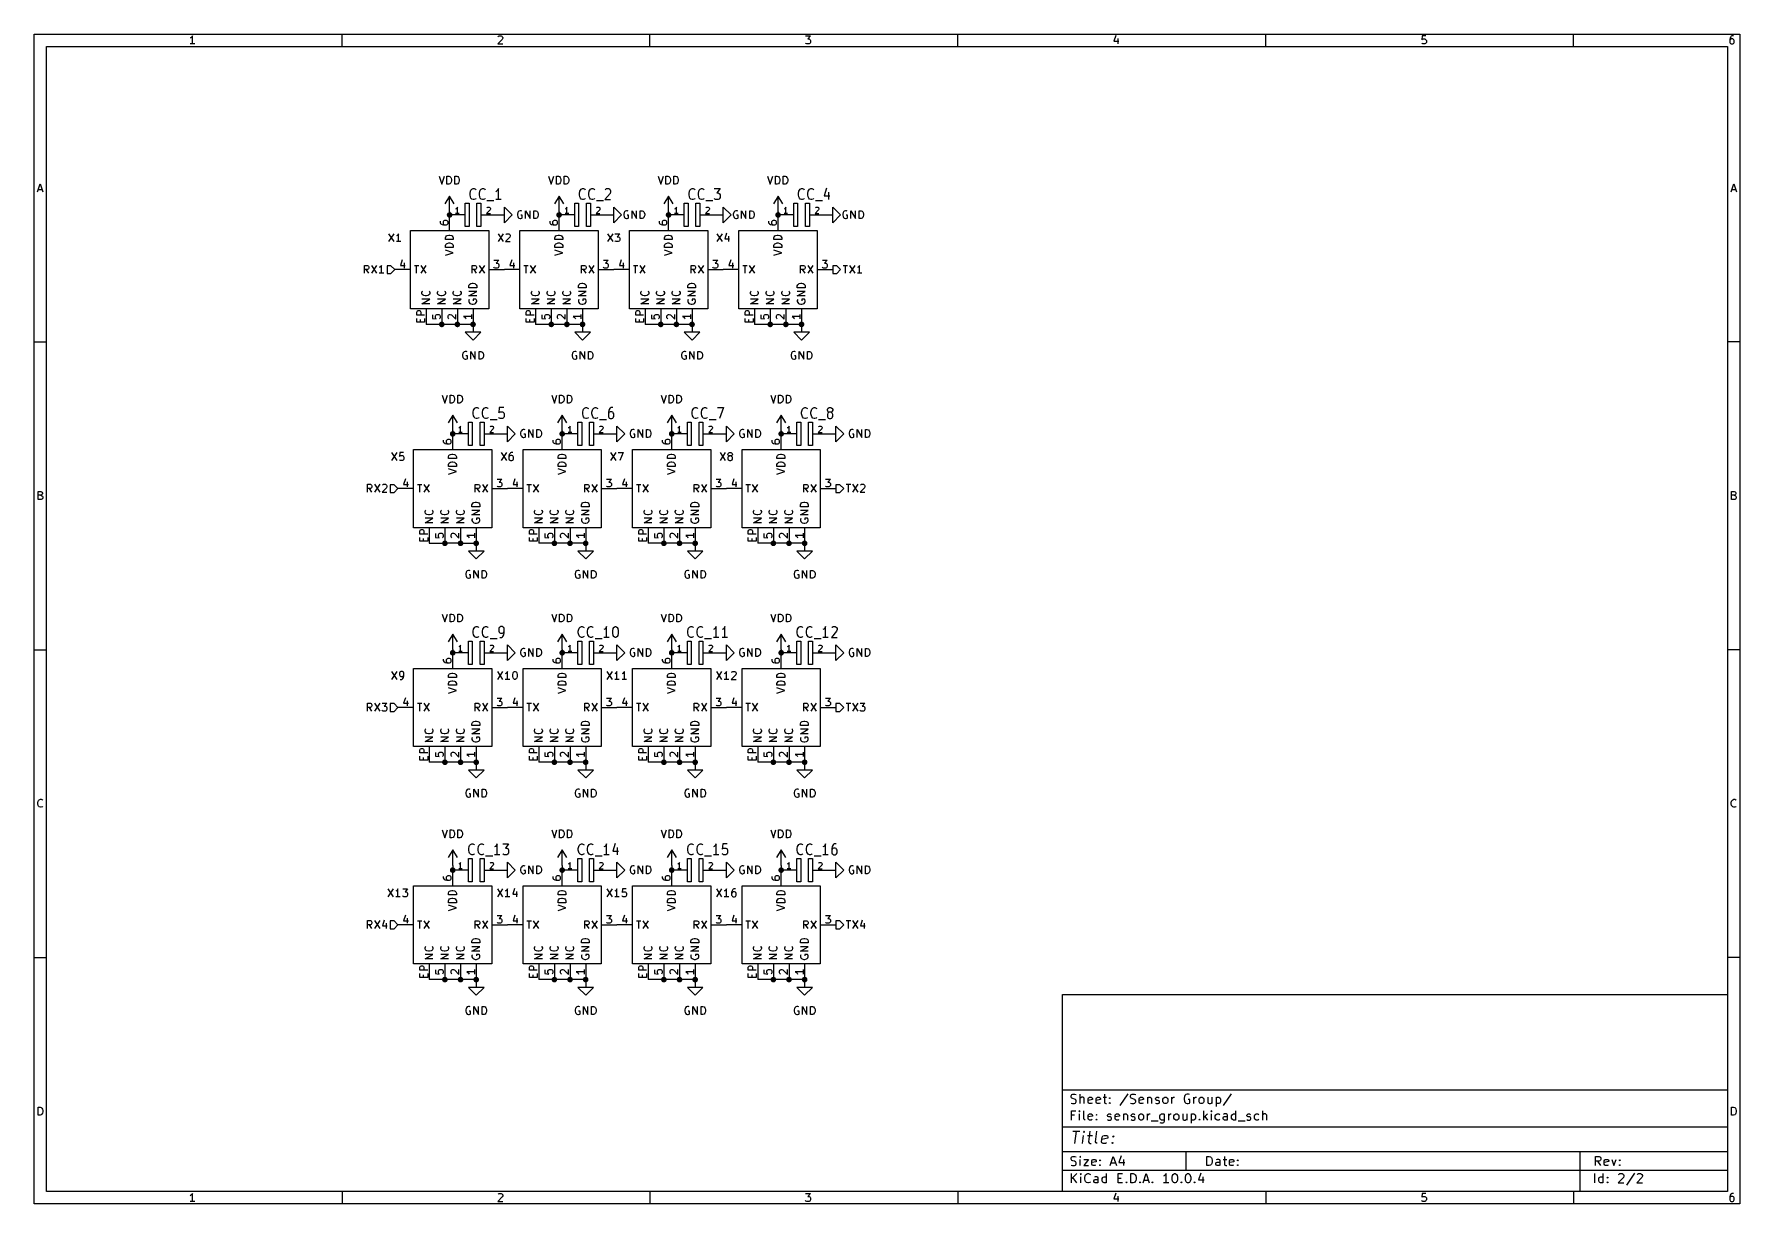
# Model space of a CAD drawing. Header units: millimetres. Extents: x 10 to 287, y -200 to -10.
import ezdxf

# ---------------------------------------------------------------- set-up
doc = ezdxf.new("R2010")
doc.units = ezdxf.units.MM
for name, color, linetype in [('GREENSIXTYFIVE', 129, 'CONTINUOUS'), ('LIGHTGREEN', 92, 'CONTINUOUS'), ('LIGHTRED', 12, 'CONTINUOUS'), ('RED', 14, 'CONTINUOUS'), ('YELLOWTHREE', 44, 'CONTINUOUS')]:
    doc.layers.add(name, color=color, linetype=linetype)

msp = doc.modelspace()

# ---------------------------------------------------------------- linework, layer by layer
at = {"layer": 'GREENSIXTYFIVE', "linetype": 'CONTINUOUS'}
for p, q in [((75.7766, -33.0912), (76.1999, -34.3612)), ((75.7766, -33.0912), (76.1999, -34.3612)), ((76.1999, -34.3612), (76.6233, -33.0912)), ((76.1999, -34.3612), (76.6233, -33.0912)), ((77.0466, -34.3612), (77.0466, -33.0912)), ((77.0466, -33.0912), (77.349, -33.0912)), ((77.0466, -34.3612), (77.0466, -33.0912)), ((77.0466, -33.0912), (77.349, -33.0912)), ((77.349, -33.0912), (77.5304, -33.1517)), ((77.349, -33.0912), (77.5304, -33.1517)), ((77.5304, -33.1517), (77.6514, -33.2727)), ((77.5304, -33.1517), (77.6514, -33.2727)), ((78.3166, -34.3612), (78.3166, -33.0912)), ((78.3166, -33.0912), (78.619, -33.0912)), ((78.3166, -34.3612), (78.3166, -33.0912)), ((78.3166, -33.0912), (78.619, -33.0912)), ((78.619, -33.0912), (78.8004, -33.1517)), ((78.619, -33.0912), (78.8004, -33.1517)), ((78.8004, -33.1517), (78.9214, -33.2727)), ((78.8004, -33.1517), (78.9214, -33.2727)), ((93.5566, -33.0912), (93.9799, -34.3612)), ((93.5566, -33.0912), (93.9799, -34.3612)), ((93.9799, -34.3612), (94.4033, -33.0912)), ((93.9799, -34.3612), (94.4033, -33.0912)), ((94.8266, -34.3612), (94.8266, -33.0912)), ((94.8266, -33.0912), (95.129, -33.0912)), ((94.8266, -34.3612), (94.8266, -33.0912)), ((94.8266, -33.0912), (95.129, -33.0912)), ((95.129, -33.0912), (95.3104, -33.1517)), ((95.129, -33.0912), (95.3104, -33.1517)), ((95.3104, -33.1517), (95.4314, -33.2727)), ((95.3104, -33.1517), (95.4314, -33.2727)), ((96.0966, -34.3612), (96.0966, -33.0912)), ((96.0966, -33.0912), (96.399, -33.0912)), ((96.0966, -34.3612), (96.0966, -33.0912)), ((96.0966, -33.0912), (96.399, -33.0912)), ((96.399, -33.0912), (96.5804, -33.1517)), ((96.399, -33.0912), (96.5804, -33.1517)), ((96.5804, -33.1517), (96.7014, -33.2727)), ((96.5804, -33.1517), (96.7014, -33.2727)), ((111.3366, -33.0912), (111.7599, -34.3612)), ((111.3366, -33.0912), (111.7599, -34.3612)), ((111.7599, -34.3612), (112.1833, -33.0912)), ((111.7599, -34.3612), (112.1833, -33.0912)), ((112.6066, -34.3612), (112.6066, -33.0912)), ((112.6066, -33.0912), (112.909, -33.0912)), ((112.6066, -34.3612), (112.6066, -33.0912)), ((112.6066, -33.0912), (112.909, -33.0912)), ((112.909, -33.0912), (113.0904, -33.1517)), ((112.909, -33.0912), (113.0904, -33.1517)), ((113.0904, -33.1517), (113.2114, -33.2727)), ((113.0904, -33.1517), (113.2114, -33.2727)), ((113.8766, -34.3612), (113.8766, -33.0912)), ((113.8766, -33.0912), (114.179, -33.0912)), ((113.8766, -34.3612), (113.8766, -33.0912)), ((113.8766, -33.0912), (114.179, -33.0912)), ((114.179, -33.0912), (114.3604, -33.1517)), ((114.179, -33.0912), (114.3604, -33.1517)), ((114.3604, -33.1517), (114.4814, -33.2727)), ((114.3604, -33.1517), (114.4814, -33.2727)), ((129.1166, -33.0912), (129.5399, -34.3612)), ((129.1166, -33.0912), (129.5399, -34.3612)), ((129.5399, -34.3612), (129.9633, -33.0912)), ((129.5399, -34.3612), (129.9633, -33.0912)), ((130.3866, -34.3612), (130.3866, -33.0912)), ((130.3866, -33.0912), (130.689, -33.0912)), ((130.3866, -34.3612), (130.3866, -33.0912)), ((130.3866, -33.0912), (130.689, -33.0912)), ((130.689, -33.0912), (130.8704, -33.1517)), ((130.689, -33.0912), (130.8704, -33.1517)), ((130.8704, -33.1517), (130.9914, -33.2727)), ((130.8704, -33.1517), (130.9914, -33.2727)), ((131.6566, -34.3612), (131.6566, -33.0912)), ((131.6566, -33.0912), (131.959, -33.0912)), ((131.6566, -34.3612), (131.6566, -33.0912)), ((131.6566, -33.0912), (131.959, -33.0912)), ((131.959, -33.0912), (132.1404, -33.1517)), ((131.959, -33.0912), (132.1404, -33.1517)), ((132.1404, -33.1517), (132.2614, -33.2727)), ((132.1404, -33.1517), (132.2614, -33.2727)), ((77.349, -34.3612), (77.0466, -34.3612)), ((77.349, -34.3612), (77.0466, -34.3612)), ((77.5304, -34.3008), (77.349, -34.3612)), ((77.5304, -34.3008), (77.349, -34.3612)), ((77.6514, -34.1798), (77.5304, -34.3008)), ((77.6514, -34.1798), (77.5304, -34.3008)), ((77.6514, -33.2727), (77.7119, -33.3936)), ((77.6514, -33.2727), (77.7119, -33.3936)), ((77.7119, -34.0588), (77.6514, -34.1798)), ((77.7119, -34.0588), (77.6514, -34.1798)), ((77.7119, -33.3936), (77.7723, -33.6355)), ((77.7119, -33.3936), (77.7723, -33.6355)), ((77.7723, -33.8169), (77.7119, -34.0588)), ((77.7723, -33.8169), (77.7119, -34.0588)), ((77.7723, -33.6355), (77.7723, -33.8169)), ((77.7723, -33.6355), (77.7723, -33.8169)), ((78.619, -34.3612), (78.3166, -34.3612)), ((78.619, -34.3612), (78.3166, -34.3612)), ((78.8004, -34.3008), (78.619, -34.3612)), ((78.8004, -34.3008), (78.619, -34.3612)), ((78.9214, -34.1798), (78.8004, -34.3008)), ((78.9214, -34.1798), (78.8004, -34.3008)), ((78.9214, -33.2727), (78.9819, -33.3936)), ((78.9214, -33.2727), (78.9819, -33.3936)), ((78.9819, -34.0588), (78.9214, -34.1798)), ((78.9819, -34.0588), (78.9214, -34.1798)), ((78.9819, -33.3936), (79.0423, -33.6355)), ((78.9819, -33.3936), (79.0423, -33.6355)), ((79.0423, -33.8169), (78.9819, -34.0588)), ((79.0423, -33.8169), (78.9819, -34.0588)), ((79.0423, -33.6355), (79.0423, -33.8169)), ((79.0423, -33.6355), (79.0423, -33.8169)), ((80.7931, -35.8646), (80.8651, -35.526)), ((80.7931, -35.8646), (80.8651, -35.526)), ((80.7931, -36.1186), (80.7931, -35.8646)), ((80.7931, -36.1186), (80.7931, -35.8646)), ((80.8651, -35.526), (80.9371, -35.3566)), ((80.8651, -35.526), (80.9371, -35.3566)), ((80.9371, -35.3566), (81.081, -35.1873)), ((80.9371, -35.3566), (81.081, -35.1873)), ((81.081, -35.1873), (81.2969, -35.1026)), ((81.081, -35.1873), (81.2969, -35.1026)), ((81.2969, -35.1026), (81.4408, -35.1026)), ((81.2969, -35.1026), (81.4408, -35.1026)), ((81.4408, -35.1026), (81.6567, -35.1873)), ((81.4408, -35.1026), (81.6567, -35.1873)), ((81.6567, -35.1873), (81.7287, -35.272)), ((81.6567, -35.1873), (81.7287, -35.272)), ((82.3044, -35.8646), (82.3764, -35.526)), ((82.3044, -35.8646), (82.3764, -35.526)), ((82.3044, -36.1186), (82.3044, -35.8646)), ((82.3044, -36.1186), (82.3044, -35.8646)), ((82.3764, -35.526), (82.4484, -35.3566)), ((82.3764, -35.526), (82.4484, -35.3566)), ((82.4484, -35.3566), (82.5923, -35.1873)), ((82.4484, -35.3566), (82.5923, -35.1873)), ((82.5923, -35.1873), (82.8082, -35.1026)), ((82.5923, -35.1873), (82.8082, -35.1026)), ((82.8082, -35.1026), (82.9521, -35.1026)), ((82.8082, -35.1026), (82.9521, -35.1026)), ((82.9521, -35.1026), (83.168, -35.1873)), ((82.9521, -35.1026), (83.168, -35.1873)), ((83.168, -35.1873), (83.24, -35.272)), ((83.168, -35.1873), (83.24, -35.272)), ((85.1112, -35.526), (84.9672, -35.6106)), ((85.1112, -35.526), (84.9672, -35.6106)), ((85.2551, -35.3566), (85.1112, -35.526)), ((85.2551, -35.3566), (85.1112, -35.526)), ((85.399, -35.1026), (85.2551, -35.3566)), ((85.399, -35.1026), (85.2551, -35.3566)), ((85.399, -36.8806), (85.399, -35.1026)), ((85.399, -36.8806), (85.399, -35.1026)), ((95.129, -34.3612), (94.8266, -34.3612)), ((95.129, -34.3612), (94.8266, -34.3612)), ((95.3104, -34.3008), (95.129, -34.3612)), ((95.3104, -34.3008), (95.129, -34.3612)), ((95.4314, -34.1798), (95.3104, -34.3008)), ((95.4314, -34.1798), (95.3104, -34.3008)), ((95.4314, -33.2727), (95.4919, -33.3936)), ((95.4314, -33.2727), (95.4919, -33.3936)), ((95.4919, -34.0588), (95.4314, -34.1798)), ((95.4919, -34.0588), (95.4314, -34.1798)), ((95.4919, -33.3936), (95.5523, -33.6355)), ((95.4919, -33.3936), (95.5523, -33.6355)), ((95.5523, -33.8169), (95.4919, -34.0588)), ((95.5523, -33.8169), (95.4919, -34.0588)), ((95.5523, -33.6355), (95.5523, -33.8169)), ((95.5523, -33.6355), (95.5523, -33.8169)), ((96.399, -34.3612), (96.0966, -34.3612)), ((96.399, -34.3612), (96.0966, -34.3612)), ((96.5804, -34.3008), (96.399, -34.3612)), ((96.5804, -34.3008), (96.399, -34.3612)), ((96.7014, -34.1798), (96.5804, -34.3008)), ((96.7014, -34.1798), (96.5804, -34.3008)), ((96.7014, -33.2727), (96.7619, -33.3936)), ((96.7014, -33.2727), (96.7619, -33.3936)), ((96.7619, -34.0588), (96.7014, -34.1798)), ((96.7619, -34.0588), (96.7014, -34.1798)), ((96.7619, -33.3936), (96.8223, -33.6355)), ((96.7619, -33.3936), (96.8223, -33.6355)), ((96.8223, -33.8169), (96.7619, -34.0588)), ((96.8223, -33.8169), (96.7619, -34.0588)), ((96.8223, -33.6355), (96.8223, -33.8169)), ((96.8223, -33.6355), (96.8223, -33.8169)), ((98.5731, -35.8646), (98.6451, -35.526)), ((98.5731, -35.8646), (98.6451, -35.526)), ((98.5731, -36.1186), (98.5731, -35.8646)), ((98.5731, -36.1186), (98.5731, -35.8646)), ((98.6451, -35.526), (98.7171, -35.3566)), ((98.6451, -35.526), (98.7171, -35.3566)), ((98.7171, -35.3566), (98.861, -35.1873)), ((98.7171, -35.3566), (98.861, -35.1873)), ((98.861, -35.1873), (99.0769, -35.1026)), ((98.861, -35.1873), (99.0769, -35.1026)), ((99.0769, -35.1026), (99.2208, -35.1026)), ((99.0769, -35.1026), (99.2208, -35.1026)), ((99.2208, -35.1026), (99.4367, -35.1873)), ((99.2208, -35.1026), (99.4367, -35.1873)), ((99.4367, -35.1873), (99.5087, -35.272)), ((99.4367, -35.1873), (99.5087, -35.272)), ((100.0844, -35.8646), (100.1564, -35.526)), ((100.0844, -35.8646), (100.1564, -35.526)), ((100.0844, -36.1186), (100.0844, -35.8646)), ((100.0844, -36.1186), (100.0844, -35.8646)), ((100.1564, -35.526), (100.2284, -35.3566)), ((100.1564, -35.526), (100.2284, -35.3566)), ((100.2284, -35.3566), (100.3723, -35.1873)), ((100.2284, -35.3566), (100.3723, -35.1873)), ((100.3723, -35.1873), (100.5882, -35.1026)), ((100.3723, -35.1873), (100.5882, -35.1026)), ((100.5882, -35.1026), (100.7321, -35.1026)), ((100.5882, -35.1026), (100.7321, -35.1026)), ((100.7321, -35.1026), (100.948, -35.1873)), ((100.7321, -35.1026), (100.948, -35.1873)), ((100.948, -35.1873), (101.02, -35.272)), ((100.948, -35.1873), (101.02, -35.272)), ((103.5389, -35.8646), (102.6753, -36.8806)), ((103.5389, -35.8646), (102.6753, -36.8806)), ((102.7472, -35.272), (102.8192, -35.1873)), ((102.7472, -35.272), (102.8192, -35.1873)), ((102.8192, -35.1873), (102.9631, -35.1026)), ((102.8192, -35.1873), (102.9631, -35.1026)), ((102.9631, -35.1026), (103.323, -35.1026)), ((102.9631, -35.1026), (103.323, -35.1026)), ((103.323, -35.1026), (103.4669, -35.1873)), ((103.323, -35.1026), (103.4669, -35.1873)), ((103.4669, -35.1873), (103.5389, -35.272)), ((103.4669, -35.1873), (103.5389, -35.272)), ((103.5389, -35.272), (103.6108, -35.4413)), ((103.5389, -35.272), (103.6108, -35.4413)), ((103.6108, -35.6106), (103.5389, -35.8646)), ((103.6108, -35.6106), (103.5389, -35.8646)), ((103.6108, -35.4413), (103.6108, -35.6106)), ((103.6108, -35.4413), (103.6108, -35.6106)), ((112.909, -34.3612), (112.6066, -34.3612)), ((112.909, -34.3612), (112.6066, -34.3612)), ((113.0904, -34.3008), (112.909, -34.3612)), ((113.0904, -34.3008), (112.909, -34.3612)), ((113.2114, -34.1798), (113.0904, -34.3008)), ((113.2114, -34.1798), (113.0904, -34.3008)), ((113.2114, -33.2727), (113.2719, -33.3936)), ((113.2114, -33.2727), (113.2719, -33.3936)), ((113.2719, -34.0588), (113.2114, -34.1798)), ((113.2719, -34.0588), (113.2114, -34.1798)), ((113.2719, -33.3936), (113.3323, -33.6355)), ((113.2719, -33.3936), (113.3323, -33.6355)), ((113.3323, -33.8169), (113.2719, -34.0588)), ((113.3323, -33.8169), (113.2719, -34.0588)), ((113.3323, -33.6355), (113.3323, -33.8169)), ((113.3323, -33.6355), (113.3323, -33.8169)), ((114.179, -34.3612), (113.8766, -34.3612)), ((114.179, -34.3612), (113.8766, -34.3612)), ((114.3604, -34.3008), (114.179, -34.3612)), ((114.3604, -34.3008), (114.179, -34.3612)), ((114.4814, -34.1798), (114.3604, -34.3008)), ((114.4814, -34.1798), (114.3604, -34.3008)), ((114.4814, -33.2727), (114.5419, -33.3936)), ((114.4814, -33.2727), (114.5419, -33.3936)), ((114.5419, -34.0588), (114.4814, -34.1798)), ((114.5419, -34.0588), (114.4814, -34.1798)), ((114.5419, -33.3936), (114.6023, -33.6355)), ((114.5419, -33.3936), (114.6023, -33.6355)), ((114.6023, -33.8169), (114.5419, -34.0588)), ((114.6023, -33.8169), (114.5419, -34.0588)), ((114.6023, -33.6355), (114.6023, -33.8169)), ((114.6023, -33.6355), (114.6023, -33.8169)), ((116.3531, -35.8646), (116.4251, -35.526)), ((116.3531, -35.8646), (116.4251, -35.526)), ((116.3531, -36.1186), (116.3531, -35.8646)), ((116.3531, -36.1186), (116.3531, -35.8646)), ((116.4251, -35.526), (116.4971, -35.3566)), ((116.4251, -35.526), (116.4971, -35.3566)), ((116.4971, -35.3566), (116.641, -35.1873)), ((116.4971, -35.3566), (116.641, -35.1873)), ((116.641, -35.1873), (116.8569, -35.1026)), ((116.641, -35.1873), (116.8569, -35.1026)), ((116.8569, -35.1026), (117.0008, -35.1026)), ((116.8569, -35.1026), (117.0008, -35.1026)), ((117.0008, -35.1026), (117.2167, -35.1873)), ((117.0008, -35.1026), (117.2167, -35.1873)), ((117.2167, -35.1873), (117.2887, -35.272)), ((117.2167, -35.1873), (117.2887, -35.272)), ((117.8644, -35.8646), (117.9364, -35.526)), ((117.8644, -35.8646), (117.9364, -35.526)), ((117.8644, -36.1186), (117.8644, -35.8646)), ((117.8644, -36.1186), (117.8644, -35.8646)), ((117.9364, -35.526), (118.0084, -35.3566)), ((117.9364, -35.526), (118.0084, -35.3566)), ((118.0084, -35.3566), (118.1523, -35.1873)), ((118.0084, -35.3566), (118.1523, -35.1873)), ((118.1523, -35.1873), (118.3682, -35.1026)), ((118.1523, -35.1873), (118.3682, -35.1026)), ((118.3682, -35.1026), (118.5121, -35.1026)), ((118.3682, -35.1026), (118.5121, -35.1026)), ((118.5121, -35.1026), (118.728, -35.1873)), ((118.5121, -35.1026), (118.728, -35.1873)), ((118.728, -35.1873), (118.8, -35.272)), ((118.728, -35.1873), (118.8, -35.272)), ((120.4553, -35.1026), (121.3908, -35.1026)), ((120.4553, -35.1026), (121.3908, -35.1026)), ((121.3908, -35.1026), (120.8871, -35.78)), ((121.3908, -35.1026), (120.8871, -35.78)), ((120.8871, -35.78), (121.103, -35.78)), ((120.8871, -35.78), (121.103, -35.78)), ((121.103, -35.78), (121.2469, -35.8646)), ((121.103, -35.78), (121.2469, -35.8646)), ((121.2469, -35.8646), (121.3189, -35.9493)), ((121.2469, -35.8646), (121.3189, -35.9493)), ((121.3189, -35.9493), (121.3908, -36.1186)), ((121.3189, -35.9493), (121.3908, -36.1186)), ((130.689, -34.3612), (130.3866, -34.3612)), ((130.689, -34.3612), (130.3866, -34.3612)), ((130.8704, -34.3008), (130.689, -34.3612)), ((130.8704, -34.3008), (130.689, -34.3612)), ((130.9914, -34.1798), (130.8704, -34.3008)), ((130.9914, -34.1798), (130.8704, -34.3008)), ((130.9914, -33.2727), (131.0519, -33.3936)), ((130.9914, -33.2727), (131.0519, -33.3936)), ((131.0519, -34.0588), (130.9914, -34.1798)), ((131.0519, -34.0588), (130.9914, -34.1798)), ((131.0519, -33.3936), (131.1123, -33.6355)), ((131.0519, -33.3936), (131.1123, -33.6355)), ((131.1123, -33.8169), (131.0519, -34.0588)), ((131.1123, -33.8169), (131.0519, -34.0588)), ((131.1123, -33.6355), (131.1123, -33.8169)), ((131.1123, -33.6355), (131.1123, -33.8169)), ((131.959, -34.3612), (131.6566, -34.3612)), ((131.959, -34.3612), (131.6566, -34.3612)), ((132.1404, -34.3008), (131.959, -34.3612)), ((132.1404, -34.3008), (131.959, -34.3612)), ((132.2614, -34.1798), (132.1404, -34.3008)), ((132.2614, -34.1798), (132.1404, -34.3008)), ((132.2614, -33.2727), (132.3219, -33.3936)), ((132.2614, -33.2727), (132.3219, -33.3936)), ((132.3219, -34.0588), (132.2614, -34.1798)), ((132.3219, -34.0588), (132.2614, -34.1798)), ((132.3219, -33.3936), (132.3823, -33.6355)), ((132.3219, -33.3936), (132.3823, -33.6355)), ((132.3823, -33.8169), (132.3219, -34.0588)), ((132.3823, -33.8169), (132.3219, -34.0588)), ((132.3823, -33.6355), (132.3823, -33.8169)), ((132.3823, -33.6355), (132.3823, -33.8169)), ((134.1331, -35.8646), (134.2051, -35.526)), ((134.1331, -35.8646), (134.2051, -35.526)), ((134.1331, -36.1186), (134.1331, -35.8646)), ((134.1331, -36.1186), (134.1331, -35.8646)), ((134.2051, -35.526), (134.2771, -35.3566)), ((134.2051, -35.526), (134.2771, -35.3566)), ((134.2771, -35.3566), (134.421, -35.1873)), ((134.2771, -35.3566), (134.421, -35.1873)), ((134.421, -35.1873), (134.6369, -35.1026)), ((134.421, -35.1873), (134.6369, -35.1026)), ((134.6369, -35.1026), (134.7808, -35.1026)), ((134.6369, -35.1026), (134.7808, -35.1026)), ((134.7808, -35.1026), (134.9967, -35.1873)), ((134.7808, -35.1026), (134.9967, -35.1873)), ((134.9967, -35.1873), (135.0687, -35.272)), ((134.9967, -35.1873), (135.0687, -35.272)), ((135.6444, -35.8646), (135.7164, -35.526)), ((135.6444, -35.8646), (135.7164, -35.526)), ((135.6444, -36.1186), (135.6444, -35.8646)), ((135.6444, -36.1186), (135.6444, -35.8646)), ((135.7164, -35.526), (135.7884, -35.3566)), ((135.7164, -35.526), (135.7884, -35.3566)), ((135.7884, -35.3566), (135.9323, -35.1873)), ((135.7884, -35.3566), (135.9323, -35.1873)), ((135.9323, -35.1873), (136.1482, -35.1026)), ((135.9323, -35.1873), (136.1482, -35.1026)), ((136.1482, -35.1026), (136.2921, -35.1026)), ((136.1482, -35.1026), (136.2921, -35.1026)), ((136.2921, -35.1026), (136.508, -35.1873)), ((136.2921, -35.1026), (136.508, -35.1873)), ((136.508, -35.1873), (136.58, -35.272)), ((136.508, -35.1873), (136.58, -35.272)), ((138.6671, -35.018), (138.3072, -36.288)), ((138.6671, -35.018), (138.3072, -36.288)), ((139.0269, -35.6953), (139.0269, -36.8806)), ((139.0269, -35.6953), (139.0269, -36.8806)), ((80.8651, -36.4573), (80.7931, -36.1186)), ((80.8651, -36.4573), (80.7931, -36.1186)), ((80.9371, -36.6266), (80.8651, -36.4573)), ((80.9371, -36.6266), (80.8651, -36.4573)), ((81.081, -36.796), (80.9371, -36.6266)), ((81.081, -36.796), (80.9371, -36.6266)), ((81.2969, -36.8806), (81.081, -36.796)), ((81.2969, -36.8806), (81.081, -36.796)), ((81.4408, -36.8806), (81.2969, -36.8806)), ((81.4408, -36.8806), (81.2969, -36.8806)), ((81.6567, -36.796), (81.4408, -36.8806)), ((81.6567, -36.796), (81.4408, -36.8806)), ((81.7287, -36.7113), (81.6567, -36.796)), ((81.7287, -36.7113), (81.6567, -36.796)), ((82.3764, -36.4573), (82.3044, -36.1186)), ((82.3764, -36.4573), (82.3044, -36.1186)), ((82.4484, -36.6266), (82.3764, -36.4573)), ((82.4484, -36.6266), (82.3764, -36.4573)), ((82.5923, -36.796), (82.4484, -36.6266)), ((82.5923, -36.796), (82.4484, -36.6266)), ((82.8082, -36.8806), (82.5923, -36.796)), ((82.8082, -36.8806), (82.5923, -36.796)), ((82.9521, -36.8806), (82.8082, -36.8806)), ((82.9521, -36.8806), (82.8082, -36.8806)), ((83.168, -36.796), (82.9521, -36.8806)), ((83.168, -36.796), (82.9521, -36.8806)), ((83.24, -36.7113), (83.168, -36.796)), ((83.24, -36.7113), (83.168, -36.796)), ((83.5279, -37.05), (84.6793, -37.05)), ((83.5279, -37.05), (84.6793, -37.05)), ((85.8308, -36.8806), (84.9672, -36.8806)), ((85.8308, -36.8806), (84.9672, -36.8806)), ((88.733, -38.7396), (88.612, -38.8606)), ((88.733, -38.7396), (88.612, -38.8606)), ((88.9144, -38.6791), (88.733, -38.7396)), ((88.9144, -38.6791), (88.733, -38.7396)), ((89.0958, -38.6791), (88.9144, -38.6791)), ((89.0958, -38.6791), (88.9144, -38.6791)), ((89.2168, -38.7396), (89.0958, -38.6791)), ((89.2168, -38.7396), (89.0958, -38.6791)), ((89.8215, -39.9491), (89.8215, -38.6791)), ((89.8215, -38.6791), (90.5472, -39.9491)), ((89.8215, -39.9491), (89.8215, -38.6791)), ((89.8215, -38.6791), (90.5472, -39.9491)), ((90.5472, -39.9491), (90.5472, -38.6791)), ((90.5472, -39.9491), (90.5472, -38.6791)), ((91.152, -39.9491), (91.152, -38.6791)), ((91.152, -38.6791), (91.4544, -38.6791)), ((91.152, -39.9491), (91.152, -38.6791)), ((91.152, -38.6791), (91.4544, -38.6791)), ((91.4544, -38.6791), (91.6358, -38.7396)), ((91.4544, -38.6791), (91.6358, -38.7396)), ((91.6358, -38.7396), (91.7568, -38.8606)), ((91.6358, -38.7396), (91.7568, -38.8606)), ((98.6451, -36.4573), (98.5731, -36.1186)), ((98.6451, -36.4573), (98.5731, -36.1186)), ((98.7171, -36.6266), (98.6451, -36.4573)), ((98.7171, -36.6266), (98.6451, -36.4573)), ((98.861, -36.796), (98.7171, -36.6266)), ((98.861, -36.796), (98.7171, -36.6266)), ((99.0769, -36.8806), (98.861, -36.796)), ((99.0769, -36.8806), (98.861, -36.796)), ((99.2208, -36.8806), (99.0769, -36.8806)), ((99.2208, -36.8806), (99.0769, -36.8806)), ((99.4367, -36.796), (99.2208, -36.8806)), ((99.4367, -36.796), (99.2208, -36.8806)), ((99.5087, -36.7113), (99.4367, -36.796)), ((99.5087, -36.7113), (99.4367, -36.796)), ((100.1564, -36.4573), (100.0844, -36.1186)), ((100.1564, -36.4573), (100.0844, -36.1186)), ((100.2284, -36.6266), (100.1564, -36.4573)), ((100.2284, -36.6266), (100.1564, -36.4573)), ((100.3723, -36.796), (100.2284, -36.6266)), ((100.3723, -36.796), (100.2284, -36.6266)), ((100.5882, -36.8806), (100.3723, -36.796)), ((100.5882, -36.8806), (100.3723, -36.796)), ((100.7321, -36.8806), (100.5882, -36.8806)), ((100.7321, -36.8806), (100.5882, -36.8806)), ((100.948, -36.796), (100.7321, -36.8806)), ((100.948, -36.796), (100.7321, -36.8806)), ((101.02, -36.7113), (100.948, -36.796)), ((101.02, -36.7113), (100.948, -36.796)), ((101.3079, -37.05), (102.4593, -37.05)), ((101.3079, -37.05), (102.4593, -37.05)), ((102.6753, -36.8806), (103.6108, -36.8806)), ((102.6753, -36.8806), (103.6108, -36.8806)), ((106.005, -38.7395), (105.884, -38.8605)), ((106.005, -38.7395), (105.884, -38.8605)), ((106.1864, -38.679), (106.005, -38.7395)), ((106.1864, -38.679), (106.005, -38.7395)), ((106.3678, -38.679), (106.1864, -38.679)), ((106.3678, -38.679), (106.1864, -38.679)), ((106.4888, -38.7395), (106.3678, -38.679)), ((106.4888, -38.7395), (106.3678, -38.679)), ((107.0935, -39.949), (107.0935, -38.679)), ((107.0935, -38.679), (107.8192, -39.949)), ((107.0935, -39.949), (107.0935, -38.679)), ((107.0935, -38.679), (107.8192, -39.949)), ((107.8192, -39.949), (107.8192, -38.679)), ((107.8192, -39.949), (107.8192, -38.679)), ((108.424, -39.949), (108.424, -38.679)), ((108.424, -38.679), (108.7264, -38.679)), ((108.424, -39.949), (108.424, -38.679)), ((108.424, -38.679), (108.7264, -38.679)), ((108.7264, -38.679), (108.9078, -38.7395)), ((108.7264, -38.679), (108.9078, -38.7395)), ((108.9078, -38.7395), (109.0288, -38.8605)), ((108.9078, -38.7395), (109.0288, -38.8605)), ((116.4251, -36.4573), (116.3531, -36.1186)), ((116.4251, -36.4573), (116.3531, -36.1186)), ((116.4971, -36.6266), (116.4251, -36.4573)), ((116.4971, -36.6266), (116.4251, -36.4573)), ((116.641, -36.796), (116.4971, -36.6266)), ((116.641, -36.796), (116.4971, -36.6266)), ((116.8569, -36.8806), (116.641, -36.796)), ((116.8569, -36.8806), (116.641, -36.796)), ((117.0008, -36.8806), (116.8569, -36.8806)), ((117.0008, -36.8806), (116.8569, -36.8806)), ((117.2167, -36.796), (117.0008, -36.8806)), ((117.2167, -36.796), (117.0008, -36.8806)), ((117.2887, -36.7113), (117.2167, -36.796)), ((117.2887, -36.7113), (117.2167, -36.796)), ((117.9364, -36.4573), (117.8644, -36.1186)), ((117.9364, -36.4573), (117.8644, -36.1186)), ((118.0084, -36.6266), (117.9364, -36.4573)), ((118.0084, -36.6266), (117.9364, -36.4573)), ((118.1523, -36.796), (118.0084, -36.6266)), ((118.1523, -36.796), (118.0084, -36.6266)), ((118.3682, -36.8806), (118.1523, -36.796)), ((118.3682, -36.8806), (118.1523, -36.796)), ((118.5121, -36.8806), (118.3682, -36.8806)), ((118.5121, -36.8806), (118.3682, -36.8806)), ((118.728, -36.796), (118.5121, -36.8806)), ((118.728, -36.796), (118.5121, -36.8806)), ((118.8, -36.7113), (118.728, -36.796)), ((118.8, -36.7113), (118.728, -36.796)), ((119.0879, -37.05), (120.2393, -37.05)), ((119.0879, -37.05), (120.2393, -37.05)), ((120.5272, -36.796), (120.4553, -36.7113)), ((120.5272, -36.796), (120.4553, -36.7113)), ((120.6712, -36.8806), (120.5272, -36.796)), ((120.6712, -36.8806), (120.5272, -36.796)), ((121.103, -36.8806), (120.6712, -36.8806)), ((121.103, -36.8806), (120.6712, -36.8806)), ((121.2469, -36.796), (121.103, -36.8806)), ((121.2469, -36.796), (121.103, -36.8806)), ((121.3189, -36.7113), (121.2469, -36.796)), ((121.3189, -36.7113), (121.2469, -36.796)), ((121.3908, -36.542), (121.3189, -36.7113)), ((121.3908, -36.542), (121.3189, -36.7113)), ((121.3908, -36.1186), (121.3908, -36.542)), ((121.3908, -36.1186), (121.3908, -36.542)), ((123.785, -38.7395), (123.664, -38.8605)), ((123.785, -38.7395), (123.664, -38.8605)), ((123.9664, -38.679), (123.785, -38.7395)), ((123.9664, -38.679), (123.785, -38.7395)), ((124.1478, -38.679), (123.9664, -38.679)), ((124.1478, -38.679), (123.9664, -38.679)), ((124.2688, -38.7395), (124.1478, -38.679)), ((124.2688, -38.7395), (124.1478, -38.679)), ((124.8735, -39.949), (124.8735, -38.679)), ((124.8735, -38.679), (125.5992, -39.949)), ((124.8735, -39.949), (124.8735, -38.679)), ((124.8735, -38.679), (125.5992, -39.949)), ((125.5992, -39.949), (125.5992, -38.679)), ((125.5992, -39.949), (125.5992, -38.679)), ((126.204, -39.949), (126.204, -38.679)), ((126.204, -38.679), (126.5064, -38.679)), ((126.204, -39.949), (126.204, -38.679)), ((126.204, -38.679), (126.5064, -38.679)), ((126.5064, -38.679), (126.6878, -38.7395)), ((126.5064, -38.679), (126.6878, -38.7395)), ((126.6878, -38.7395), (126.8088, -38.8605)), ((126.6878, -38.7395), (126.8088, -38.8605)), ((134.2051, -36.4573), (134.1331, -36.1186)), ((134.2051, -36.4573), (134.1331, -36.1186)), ((134.2771, -36.6266), (134.2051, -36.4573)), ((134.2771, -36.6266), (134.2051, -36.4573)), ((134.421, -36.796), (134.2771, -36.6266)), ((134.421, -36.796), (134.2771, -36.6266)), ((134.6369, -36.8806), (134.421, -36.796)), ((134.6369, -36.8806), (134.421, -36.796)), ((134.7808, -36.8806), (134.6369, -36.8806)), ((134.7808, -36.8806), (134.6369, -36.8806)), ((134.9967, -36.796), (134.7808, -36.8806)), ((134.9967, -36.796), (134.7808, -36.8806)), ((135.0687, -36.7113), (134.9967, -36.796)), ((135.0687, -36.7113), (134.9967, -36.796)), ((135.7164, -36.4573), (135.6444, -36.1186)), ((135.7164, -36.4573), (135.6444, -36.1186)), ((135.7884, -36.6266), (135.7164, -36.4573)), ((135.7884, -36.6266), (135.7164, -36.4573)), ((135.9323, -36.796), (135.7884, -36.6266)), ((135.9323, -36.796), (135.7884, -36.6266)), ((136.1482, -36.8806), (135.9323, -36.796)), ((136.1482, -36.8806), (135.9323, -36.796)), ((136.2921, -36.8806), (136.1482, -36.8806)), ((136.2921, -36.8806), (136.1482, -36.8806)), ((136.508, -36.796), (136.2921, -36.8806)), ((136.508, -36.796), (136.2921, -36.8806)), ((136.58, -36.7113), (136.508, -36.796)), ((136.58, -36.7113), (136.508, -36.796)), ((136.8679, -37.05), (138.0193, -37.05)), ((136.8679, -37.05), (138.0193, -37.05)), ((138.3072, -36.288), (139.2428, -36.288)), ((138.3072, -36.288), (139.2428, -36.288)), ((141.565, -38.7395), (141.444, -38.8605)), ((141.565, -38.7395), (141.444, -38.8605)), ((141.7464, -38.679), (141.565, -38.7395)), ((141.7464, -38.679), (141.565, -38.7395)), ((141.9278, -38.679), (141.7464, -38.679)), ((141.9278, -38.679), (141.7464, -38.679)), ((142.0488, -38.7395), (141.9278, -38.679)), ((142.0488, -38.7395), (141.9278, -38.679)), ((142.6535, -39.949), (142.6535, -38.679)), ((142.6535, -38.679), (143.3792, -39.949)), ((142.6535, -39.949), (142.6535, -38.679)), ((142.6535, -38.679), (143.3792, -39.949)), ((143.3792, -39.949), (143.3792, -38.679)), ((143.3792, -39.949), (143.3792, -38.679)), ((143.984, -39.949), (143.984, -38.679)), ((143.984, -38.679), (144.2864, -38.679)), ((143.984, -39.949), (143.984, -38.679)), ((143.984, -38.679), (144.2864, -38.679)), ((144.2864, -38.679), (144.4678, -38.7395)), ((144.2864, -38.679), (144.4678, -38.7395)), ((144.4678, -38.7395), (144.5888, -38.8605)), ((144.4678, -38.7395), (144.5888, -38.8605)), ((88.5515, -38.9815), (88.4911, -39.2234)), ((88.5515, -38.9815), (88.4911, -39.2234)), ((88.4911, -39.2234), (88.4911, -39.4048)), ((88.4911, -39.2234), (88.4911, -39.4048)), ((88.4911, -39.4048), (88.5515, -39.6467)), ((88.4911, -39.4048), (88.5515, -39.6467)), ((88.612, -38.8606), (88.5515, -38.9815)), ((88.612, -38.8606), (88.5515, -38.9815)), ((88.5515, -39.6467), (88.612, -39.7677)), ((88.5515, -39.6467), (88.612, -39.7677)), ((88.612, -39.7677), (88.733, -39.8887)), ((88.612, -39.7677), (88.733, -39.8887)), ((88.733, -39.8887), (88.9144, -39.9491)), ((88.733, -39.8887), (88.9144, -39.9491)), ((88.9144, -39.9491), (89.0353, -39.9491)), ((88.9144, -39.9491), (89.0353, -39.9491)), ((89.2772, -39.4048), (89.0353, -39.4048)), ((89.2772, -39.4048), (89.0353, -39.4048)), ((89.0353, -39.9491), (89.2168, -39.8887)), ((89.0353, -39.9491), (89.2168, -39.8887)), ((89.2168, -39.8887), (89.2772, -39.8282)), ((89.2168, -39.8887), (89.2772, -39.8282)), ((89.2772, -39.8282), (89.2772, -39.4048)), ((89.2772, -39.8282), (89.2772, -39.4048)), ((91.4544, -39.9491), (91.152, -39.9491)), ((91.4544, -39.9491), (91.152, -39.9491)), ((91.6358, -39.8887), (91.4544, -39.9491)), ((91.6358, -39.8887), (91.4544, -39.9491)), ((91.7568, -39.7677), (91.6358, -39.8887)), ((91.7568, -39.7677), (91.6358, -39.8887)), ((91.7568, -38.8606), (91.8173, -38.9815)), ((91.7568, -38.8606), (91.8173, -38.9815)), ((91.8173, -39.6467), (91.7568, -39.7677)), ((91.8173, -39.6467), (91.7568, -39.7677)), ((91.8173, -38.9815), (91.8777, -39.2234)), ((91.8173, -38.9815), (91.8777, -39.2234)), ((91.8777, -39.4048), (91.8173, -39.6467)), ((91.8777, -39.4048), (91.8173, -39.6467)), ((91.8777, -39.2234), (91.8777, -39.4048)), ((91.8777, -39.2234), (91.8777, -39.4048)), ((105.8235, -38.9814), (105.7631, -39.2233)), ((105.8235, -38.9814), (105.7631, -39.2233)), ((105.7631, -39.2233), (105.7631, -39.4047)), ((105.7631, -39.2233), (105.7631, -39.4047)), ((105.7631, -39.4047), (105.8235, -39.6466)), ((105.7631, -39.4047), (105.8235, -39.6466)), ((105.884, -38.8605), (105.8235, -38.9814)), ((105.884, -38.8605), (105.8235, -38.9814)), ((105.8235, -39.6466), (105.884, -39.7676)), ((105.8235, -39.6466), (105.884, -39.7676)), ((105.884, -39.7676), (106.005, -39.8886)), ((105.884, -39.7676), (106.005, -39.8886)), ((106.005, -39.8886), (106.1864, -39.949)), ((106.005, -39.8886), (106.1864, -39.949)), ((106.1864, -39.949), (106.3073, -39.949)), ((106.1864, -39.949), (106.3073, -39.949)), ((106.5492, -39.4047), (106.3073, -39.4047)), ((106.5492, -39.4047), (106.3073, -39.4047)), ((106.3073, -39.949), (106.4888, -39.8886)), ((106.3073, -39.949), (106.4888, -39.8886)), ((106.4888, -39.8886), (106.5492, -39.8281)), ((106.4888, -39.8886), (106.5492, -39.8281)), ((106.5492, -39.8281), (106.5492, -39.4047)), ((106.5492, -39.8281), (106.5492, -39.4047)), ((108.7264, -39.949), (108.424, -39.949)), ((108.7264, -39.949), (108.424, -39.949)), ((108.9078, -39.8886), (108.7264, -39.949)), ((108.9078, -39.8886), (108.7264, -39.949)), ((109.0288, -39.7676), (108.9078, -39.8886)), ((109.0288, -39.7676), (108.9078, -39.8886)), ((109.0288, -38.8605), (109.0893, -38.9814)), ((109.0288, -38.8605), (109.0893, -38.9814)), ((109.0893, -39.6466), (109.0288, -39.7676)), ((109.0893, -39.6466), (109.0288, -39.7676)), ((109.0893, -38.9814), (109.1497, -39.2233)), ((109.0893, -38.9814), (109.1497, -39.2233)), ((109.1497, -39.4047), (109.0893, -39.6466)), ((109.1497, -39.4047), (109.0893, -39.6466)), ((109.1497, -39.2233), (109.1497, -39.4047)), ((109.1497, -39.2233), (109.1497, -39.4047)), ((123.6035, -38.9814), (123.5431, -39.2233)), ((123.6035, -38.9814), (123.5431, -39.2233)), ((123.5431, -39.2233), (123.5431, -39.4047)), ((123.5431, -39.2233), (123.5431, -39.4047)), ((123.5431, -39.4047), (123.6035, -39.6466)), ((123.5431, -39.4047), (123.6035, -39.6466)), ((123.664, -38.8605), (123.6035, -38.9814)), ((123.664, -38.8605), (123.6035, -38.9814)), ((123.6035, -39.6466), (123.664, -39.7676)), ((123.6035, -39.6466), (123.664, -39.7676)), ((123.664, -39.7676), (123.785, -39.8886)), ((123.664, -39.7676), (123.785, -39.8886)), ((123.785, -39.8886), (123.9664, -39.949)), ((123.785, -39.8886), (123.9664, -39.949)), ((123.9664, -39.949), (124.0873, -39.949)), ((123.9664, -39.949), (124.0873, -39.949)), ((124.3292, -39.4047), (124.0873, -39.4047)), ((124.3292, -39.4047), (124.0873, -39.4047)), ((124.0873, -39.949), (124.2688, -39.8886)), ((124.0873, -39.949), (124.2688, -39.8886)), ((124.2688, -39.8886), (124.3292, -39.8281)), ((124.2688, -39.8886), (124.3292, -39.8281)), ((124.3292, -39.8281), (124.3292, -39.4047)), ((124.3292, -39.8281), (124.3292, -39.4047)), ((126.5064, -39.949), (126.204, -39.949)), ((126.5064, -39.949), (126.204, -39.949)), ((126.6878, -39.8886), (126.5064, -39.949)), ((126.6878, -39.8886), (126.5064, -39.949)), ((126.8088, -39.7676), (126.6878, -39.8886)), ((126.8088, -39.7676), (126.6878, -39.8886)), ((126.8088, -38.8605), (126.8693, -38.9814)), ((126.8088, -38.8605), (126.8693, -38.9814)), ((126.8693, -39.6466), (126.8088, -39.7676)), ((126.8693, -39.6466), (126.8088, -39.7676)), ((126.8693, -38.9814), (126.9297, -39.2233)), ((126.8693, -38.9814), (126.9297, -39.2233)), ((126.9297, -39.4047), (126.8693, -39.6466)), ((126.9297, -39.4047), (126.8693, -39.6466)), ((126.9297, -39.2233), (126.9297, -39.4047)), ((126.9297, -39.2233), (126.9297, -39.4047)), ((141.3835, -38.9814), (141.3231, -39.2233)), ((141.3835, -38.9814), (141.3231, -39.2233)), ((141.3231, -39.2233), (141.3231, -39.4047)), ((141.3231, -39.2233), (141.3231, -39.4047)), ((141.3231, -39.4047), (141.3835, -39.6466)), ((141.3231, -39.4047), (141.3835, -39.6466)), ((141.444, -38.8605), (141.3835, -38.9814)), ((141.444, -38.8605), (141.3835, -38.9814)), ((141.3835, -39.6466), (141.444, -39.7676)), ((141.3835, -39.6466), (141.444, -39.7676)), ((141.444, -39.7676), (141.565, -39.8886)), ((141.444, -39.7676), (141.565, -39.8886)), ((141.565, -39.8886), (141.7464, -39.949)), ((141.565, -39.8886), (141.7464, -39.949)), ((141.7464, -39.949), (141.8673, -39.949)), ((141.7464, -39.949), (141.8673, -39.949)), ((142.1092, -39.4047), (141.8673, -39.4047)), ((142.1092, -39.4047), (141.8673, -39.4047)), ((141.8673, -39.949), (142.0488, -39.8886)), ((141.8673, -39.949), (142.0488, -39.8886)), ((142.0488, -39.8886), (142.1092, -39.8281)), ((142.0488, -39.8886), (142.1092, -39.8281)), ((142.1092, -39.8281), (142.1092, -39.4047)), ((142.1092, -39.8281), (142.1092, -39.4047)), ((144.2864, -39.949), (143.984, -39.949)), ((144.2864, -39.949), (143.984, -39.949)), ((144.4678, -39.8886), (144.2864, -39.949)), ((144.4678, -39.8886), (144.2864, -39.949)), ((144.5888, -39.7676), (144.4678, -39.8886)), ((144.5888, -39.7676), (144.4678, -39.8886)), ((144.5888, -38.8605), (144.6493, -38.9814)), ((144.5888, -38.8605), (144.6493, -38.9814)), ((144.6493, -39.6466), (144.5888, -39.7676)), ((144.6493, -39.6466), (144.5888, -39.7676)), ((144.6493, -38.9814), (144.7097, -39.2233)), ((144.6493, -38.9814), (144.7097, -39.2233)), ((144.7097, -39.4047), (144.6493, -39.6466)), ((144.7097, -39.4047), (144.6493, -39.6466)), ((144.7097, -39.2233), (144.7097, -39.4047)), ((144.7097, -39.2233), (144.7097, -39.4047)), ((67.5519, -42.419), (68.3985, -43.689)), ((68.3985, -42.419), (67.5519, -43.689)), ((67.5519, -42.419), (68.3985, -43.689)), ((68.3985, -42.419), (67.5519, -43.689)), ((68.9428, -42.7214), (68.8219, -42.7819)), ((68.9428, -42.7214), (68.8219, -42.7819)), ((69.5476, -43.689), (68.8219, -43.689)), ((69.5476, -43.689), (68.8219, -43.689)), ((69.0638, -42.6005), (68.9428, -42.7214)), ((69.0638, -42.6005), (68.9428, -42.7214)), ((69.1847, -42.419), (69.0638, -42.6005)), ((69.1847, -42.419), (69.0638, -42.6005)), ((69.1847, -43.689), (69.1847, -42.419)), ((69.1847, -43.689), (69.1847, -42.419)), ((76.7875, -43.0832), (76.848, -42.9018)), ((76.7875, -43.0832), (76.848, -42.9018)), ((76.7875, -43.3856), (76.7875, -43.0832)), ((76.7875, -43.3856), (76.7875, -43.0832)), ((78.0575, -43.3856), (76.7875, -43.3856)), ((78.0575, -43.3856), (76.7875, -43.3856)), ((76.7875, -44.3532), (76.848, -44.1718)), ((76.7875, -44.3532), (76.848, -44.1718)), ((76.848, -42.9018), (76.969, -42.7808)), ((76.848, -42.9018), (76.969, -42.7808)), ((76.848, -44.1718), (76.969, -44.0508)), ((76.848, -44.1718), (76.969, -44.0508)), ((76.969, -42.7808), (77.0899, -42.7203)), ((76.969, -42.7808), (77.0899, -42.7203)), ((76.969, -44.0508), (77.0899, -43.9903)), ((76.969, -44.0508), (77.0899, -43.9903)), ((77.0899, -42.7203), (77.3318, -42.6599)), ((77.0899, -42.7203), (77.3318, -42.6599)), ((77.0899, -43.9903), (77.3318, -43.9299)), ((77.0899, -43.9903), (77.3318, -43.9299)), ((77.3318, -42.6599), (77.5132, -42.6599)), ((77.3318, -42.6599), (77.5132, -42.6599)), ((77.3318, -43.9299), (77.5132, -43.9299)), ((77.3318, -43.9299), (77.5132, -43.9299)), ((77.5132, -42.6599), (77.7551, -42.7203)), ((77.5132, -42.6599), (77.7551, -42.7203)), ((77.5132, -43.9299), (77.7551, -43.9903)), ((77.5132, -43.9299), (77.7551, -43.9903)), ((77.7551, -42.7203), (77.8761, -42.7808)), ((77.7551, -42.7203), (77.8761, -42.7808)), ((77.7551, -43.9903), (77.8761, -44.0508)), ((77.7551, -43.9903), (77.8761, -44.0508)), ((77.8761, -42.7808), (77.9971, -42.9018)), ((77.8761, -42.7808), (77.9971, -42.9018)), ((77.8761, -44.0508), (77.9971, -44.1718)), ((77.8761, -44.0508), (77.9971, -44.1718)), ((77.9971, -42.9018), (78.0575, -43.0832)), ((77.9971, -42.9018), (78.0575, -43.0832)), ((77.9971, -44.1718), (78.0575, -44.3532)), ((77.9971, -44.1718), (78.0575, -44.3532)), ((78.0575, -43.0832), (78.0575, -43.3856)), ((78.0575, -43.0832), (78.0575, -43.3856)), ((85.3319, -42.419), (86.1785, -43.689)), ((86.1785, -42.419), (85.3319, -43.689)), ((85.3319, -42.419), (86.1785, -43.689)), ((86.1785, -42.419), (85.3319, -43.689)), ((87.2671, -42.9633), (86.5414, -43.689)), ((87.2671, -42.9633), (86.5414, -43.689)), ((86.5414, -43.689), (87.3276, -43.689)), ((86.5414, -43.689), (87.3276, -43.689)), ((86.6019, -42.54), (86.6623, -42.4795)), ((86.6019, -42.54), (86.6623, -42.4795)), ((86.6623, -42.4795), (86.7833, -42.419)), ((86.6623, -42.4795), (86.7833, -42.419)), ((86.7833, -42.419), (87.0857, -42.419)), ((86.7833, -42.419), (87.0857, -42.419)), ((87.0857, -42.419), (87.2066, -42.4795)), ((87.0857, -42.419), (87.2066, -42.4795)), ((87.2066, -42.4795), (87.2671, -42.54)), ((87.2066, -42.4795), (87.2671, -42.54)), ((87.2671, -42.54), (87.3276, -42.6609)), ((87.2671, -42.54), (87.3276, -42.6609)), ((87.3276, -42.7819), (87.2671, -42.9633)), ((87.3276, -42.7819), (87.2671, -42.9633)), ((87.3276, -42.6609), (87.3276, -42.7819)), ((87.3276, -42.6609), (87.3276, -42.7819)), ((94.5675, -43.0832), (94.628, -42.9018)), ((94.5675, -43.0832), (94.628, -42.9018)), ((94.5675, -43.3856), (94.5675, -43.0832)), ((94.5675, -43.3856), (94.5675, -43.0832)), ((95.8375, -43.3856), (94.5675, -43.3856)), ((95.8375, -43.3856), (94.5675, -43.3856)), ((94.5675, -44.3532), (94.628, -44.1718)), ((94.5675, -44.3532), (94.628, -44.1718)), ((94.628, -42.9018), (94.749, -42.7808)), ((94.628, -42.9018), (94.749, -42.7808)), ((94.628, -44.1718), (94.749, -44.0508)), ((94.628, -44.1718), (94.749, -44.0508)), ((94.749, -42.7808), (94.8699, -42.7203)), ((94.749, -42.7808), (94.8699, -42.7203)), ((94.749, -44.0508), (94.8699, -43.9903)), ((94.749, -44.0508), (94.8699, -43.9903)), ((94.8699, -42.7203), (95.1118, -42.6599)), ((94.8699, -42.7203), (95.1118, -42.6599)), ((94.8699, -43.9903), (95.1118, -43.9299)), ((94.8699, -43.9903), (95.1118, -43.9299)), ((95.1118, -42.6599), (95.2932, -42.6599)), ((95.1118, -42.6599), (95.2932, -42.6599)), ((95.1118, -43.9299), (95.2932, -43.9299)), ((95.1118, -43.9299), (95.2932, -43.9299)), ((95.2932, -42.6599), (95.5351, -42.7203)), ((95.2932, -42.6599), (95.5351, -42.7203)), ((95.2932, -43.9299), (95.5351, -43.9903)), ((95.2932, -43.9299), (95.5351, -43.9903)), ((95.5351, -42.7203), (95.6561, -42.7808)), ((95.5351, -42.7203), (95.6561, -42.7808)), ((95.5351, -43.9903), (95.6561, -44.0508)), ((95.5351, -43.9903), (95.6561, -44.0508)), ((95.6561, -42.7808), (95.7771, -42.9018)), ((95.6561, -42.7808), (95.7771, -42.9018)), ((95.6561, -44.0508), (95.7771, -44.1718)), ((95.6561, -44.0508), (95.7771, -44.1718)), ((95.7771, -42.9018), (95.8375, -43.0832)), ((95.7771, -42.9018), (95.8375, -43.0832)), ((95.7771, -44.1718), (95.8375, -44.3532)), ((95.7771, -44.1718), (95.8375, -44.3532)), ((95.8375, -43.0832), (95.8375, -43.3856)), ((95.8375, -43.0832), (95.8375, -43.3856)), ((103.1119, -42.419), (103.9585, -43.689)), ((103.9585, -42.419), (103.1119, -43.689)), ((103.1119, -42.419), (103.9585, -43.689)), ((103.9585, -42.419), (103.1119, -43.689)), ((104.3214, -42.419), (105.1076, -42.419)), ((104.3214, -42.419), (105.1076, -42.419)), ((104.3819, -43.6286), (104.3214, -43.5681)), ((104.3819, -43.6286), (104.3214, -43.5681)), ((104.5028, -43.689), (104.3819, -43.6286)), ((104.5028, -43.689), (104.3819, -43.6286)), ((104.8657, -43.689), (104.5028, -43.689)), ((104.8657, -43.689), (104.5028, -43.689)), ((105.1076, -42.419), (104.6842, -42.9028)), ((105.1076, -42.419), (104.6842, -42.9028)), ((104.6842, -42.9028), (104.8657, -42.9028)), ((104.6842, -42.9028), (104.8657, -42.9028)), ((104.8657, -42.9028), (104.9866, -42.9633)), ((104.8657, -42.9028), (104.9866, -42.9633)), ((104.9866, -43.6286), (104.8657, -43.689)), ((104.9866, -43.6286), (104.8657, -43.689)), ((104.9866, -42.9633), (105.0471, -43.0238)), ((104.9866, -42.9633), (105.0471, -43.0238)), ((105.0471, -43.5681), (104.9866, -43.6286)), ((105.0471, -43.5681), (104.9866, -43.6286)), ((105.0471, -43.0238), (105.1076, -43.1447)), ((105.0471, -43.0238), (105.1076, -43.1447)), ((105.1076, -43.4471), (105.0471, -43.5681)), ((105.1076, -43.4471), (105.0471, -43.5681)), ((105.1076, -43.1447), (105.1076, -43.4471)), ((105.1076, -43.1447), (105.1076, -43.4471)), ((112.3475, -43.0832), (112.408, -42.9018)), ((112.3475, -43.0832), (112.408, -42.9018)), ((112.3475, -43.3856), (112.3475, -43.0832)), ((112.3475, -43.3856), (112.3475, -43.0832)), ((113.6175, -43.3856), (112.3475, -43.3856)), ((113.6175, -43.3856), (112.3475, -43.3856)), ((112.3475, -44.3532), (112.408, -44.1718)), ((112.3475, -44.3532), (112.408, -44.1718)), ((112.408, -42.9018), (112.529, -42.7808)), ((112.408, -42.9018), (112.529, -42.7808)), ((112.408, -44.1718), (112.529, -44.0508)), ((112.408, -44.1718), (112.529, -44.0508)), ((112.529, -42.7808), (112.6499, -42.7203)), ((112.529, -42.7808), (112.6499, -42.7203)), ((112.529, -44.0508), (112.6499, -43.9903)), ((112.529, -44.0508), (112.6499, -43.9903)), ((112.6499, -42.7203), (112.8918, -42.6599)), ((112.6499, -42.7203), (112.8918, -42.6599)), ((112.6499, -43.9903), (112.8918, -43.9299)), ((112.6499, -43.9903), (112.8918, -43.9299)), ((112.8918, -42.6599), (113.0732, -42.6599)), ((112.8918, -42.6599), (113.0732, -42.6599)), ((112.8918, -43.9299), (113.0732, -43.9299)), ((112.8918, -43.9299), (113.0732, -43.9299)), ((113.0732, -42.6599), (113.3151, -42.7203)), ((113.0732, -42.6599), (113.3151, -42.7203)), ((113.0732, -43.9299), (113.3151, -43.9903)), ((113.0732, -43.9299), (113.3151, -43.9903)), ((113.3151, -42.7203), (113.4361, -42.7808)), ((113.3151, -42.7203), (113.4361, -42.7808)), ((113.3151, -43.9903), (113.4361, -44.0508)), ((113.3151, -43.9903), (113.4361, -44.0508)), ((113.4361, -42.7808), (113.5571, -42.9018)), ((113.4361, -42.7808), (113.5571, -42.9018)), ((113.4361, -44.0508), (113.5571, -44.1718)), ((113.4361, -44.0508), (113.5571, -44.1718)), ((113.5571, -42.9018), (113.6175, -43.0832)), ((113.5571, -42.9018), (113.6175, -43.0832)), ((113.5571, -44.1718), (113.6175, -44.3532)), ((113.5571, -44.1718), (113.6175, -44.3532)), ((113.6175, -43.0832), (113.6175, -43.3856)), ((113.6175, -43.0832), (113.6175, -43.3856)), ((120.8919, -42.419), (121.7385, -43.689)), ((121.7385, -42.419), (120.8919, -43.689)), ((120.8919, -42.419), (121.7385, -43.689)), ((121.7385, -42.419), (120.8919, -43.689)), ((122.4642, -42.3586), (122.1619, -43.2657)), ((122.4642, -42.3586), (122.1619, -43.2657)), ((122.1619, -43.2657), (122.948, -43.2657)), ((122.1619, -43.2657), (122.948, -43.2657)), ((122.7666, -42.8424), (122.7666, -43.689)), ((122.7666, -42.8424), (122.7666, -43.689)), ((130.1275, -43.0832), (130.188, -42.9018)), ((130.1275, -43.0832), (130.188, -42.9018)), ((130.1275, -43.3856), (130.1275, -43.0832)), ((130.1275, -43.3856), (130.1275, -43.0832)), ((131.3975, -43.3856), (130.1275, -43.3856)), ((131.3975, -43.3856), (130.1275, -43.3856)), ((130.1275, -44.3532), (130.188, -44.1718)), ((130.1275, -44.3532), (130.188, -44.1718)), ((130.188, -42.9018), (130.309, -42.7808)), ((130.188, -42.9018), (130.309, -42.7808)), ((130.188, -44.1718), (130.309, -44.0508)), ((130.188, -44.1718), (130.309, -44.0508)), ((130.309, -42.7808), (130.4299, -42.7203)), ((130.309, -42.7808), (130.4299, -42.7203)), ((130.309, -44.0508), (130.4299, -43.9903)), ((130.309, -44.0508), (130.4299, -43.9903)), ((130.4299, -42.7203), (130.6718, -42.6599)), ((130.4299, -42.7203), (130.6718, -42.6599)), ((130.4299, -43.9903), (130.6718, -43.9299)), ((130.4299, -43.9903), (130.6718, -43.9299)), ((130.6718, -42.6599), (130.8532, -42.6599)), ((130.6718, -42.6599), (130.8532, -42.6599)), ((130.6718, -43.9299), (130.8532, -43.9299)), ((130.6718, -43.9299), (130.8532, -43.9299)), ((130.8532, -42.6599), (131.0951, -42.7203)), ((130.8532, -42.6599), (131.0951, -42.7203)), ((130.8532, -43.9299), (131.0951, -43.9903)), ((130.8532, -43.9299), (131.0951, -43.9903)), ((131.0951, -42.7203), (131.2161, -42.7808)), ((131.0951, -42.7203), (131.2161, -42.7808)), ((131.0951, -43.9903), (131.2161, -44.0508)), ((131.0951, -43.9903), (131.2161, -44.0508)), ((131.2161, -42.7808), (131.3371, -42.9018)), ((131.2161, -42.7808), (131.3371, -42.9018)), ((131.2161, -44.0508), (131.3371, -44.1718)), ((131.2161, -44.0508), (131.3371, -44.1718)), ((131.3371, -42.9018), (131.3975, -43.0832)), ((131.3371, -42.9018), (131.3975, -43.0832)), ((131.3371, -44.1718), (131.3975, -44.3532)), ((131.3371, -44.1718), (131.3975, -44.3532)), ((131.3975, -43.0832), (131.3975, -43.3856)), ((131.3975, -43.0832), (131.3975, -43.3856)), ((76.7875, -44.6556), (76.7875, -44.3532)), ((76.7875, -44.6556), (76.7875, -44.3532)), ((78.0575, -44.6556), (76.7875, -44.6556)), ((78.0575, -44.6556), (76.7875, -44.6556)), ((78.0575, -45.5023), (76.7875, -45.0789)), ((78.0575, -45.5023), (76.7875, -45.0789)), ((76.7875, -45.9256), (78.0575, -45.5023)), ((76.7875, -45.9256), (78.0575, -45.5023)), ((78.0575, -44.3532), (78.0575, -44.6556)), ((78.0575, -44.3532), (78.0575, -44.6556)), ((94.5675, -44.6556), (94.5675, -44.3532)), ((94.5675, -44.6556), (94.5675, -44.3532)), ((95.8375, -44.6556), (94.5675, -44.6556)), ((95.8375, -44.6556), (94.5675, -44.6556)), ((95.8375, -45.5023), (94.5675, -45.0789)), ((95.8375, -45.5023), (94.5675, -45.0789)), ((94.5675, -45.9256), (95.8375, -45.5023)), ((94.5675, -45.9256), (95.8375, -45.5023)), ((95.8375, -44.3532), (95.8375, -44.6556)), ((95.8375, -44.3532), (95.8375, -44.6556)), ((112.3475, -44.6556), (112.3475, -44.3532)), ((112.3475, -44.6556), (112.3475, -44.3532)), ((113.6175, -44.6556), (112.3475, -44.6556)), ((113.6175, -44.6556), (112.3475, -44.6556)), ((113.6175, -45.5023), (112.3475, -45.0789)), ((113.6175, -45.5023), (112.3475, -45.0789)), ((112.3475, -45.9256), (113.6175, -45.5023)), ((112.3475, -45.9256), (113.6175, -45.5023)), ((113.6175, -44.3532), (113.6175, -44.6556)), ((113.6175, -44.3532), (113.6175, -44.6556)), ((130.1275, -44.6556), (130.1275, -44.3532)), ((130.1275, -44.6556), (130.1275, -44.3532)), ((131.3975, -44.6556), (130.1275, -44.6556)), ((131.3975, -44.6556), (130.1275, -44.6556)), ((131.3975, -45.5023), (130.1275, -45.0789)), ((131.3975, -45.5023), (130.1275, -45.0789)), ((130.1275, -45.9256), (131.3975, -45.5023)), ((130.1275, -45.9256), (131.3975, -45.5023)), ((131.3975, -44.3532), (131.3975, -44.6556)), ((131.3975, -44.3532), (131.3975, -44.6556)), ((71.7489, -47.5775), (72.4746, -47.5775)), ((71.7489, -47.5775), (72.4746, -47.5775)), ((72.1118, -48.8475), (72.1118, -47.5775)), ((72.1118, -48.8475), (72.1118, -47.5775)), ((72.777, -47.5775), (73.6236, -48.8475)), ((73.6236, -47.5775), (72.777, -48.8475)), ((72.777, -47.5775), (73.6236, -48.8475)), ((73.6236, -47.5775), (72.777, -48.8475)), ((81.1348, -48.8475), (81.1348, -47.5775)), ((81.1348, -47.5775), (81.6186, -47.5775)), ((81.1348, -48.8475), (81.1348, -47.5775)), ((81.1348, -47.5775), (81.6186, -47.5775)), ((81.6186, -48.2428), (81.1348, -48.2428)), ((81.6186, -48.2428), (81.1348, -48.2428)), ((81.8605, -48.8475), (81.4372, -48.2428)), ((81.8605, -48.8475), (81.4372, -48.2428)), ((81.6186, -47.5775), (81.7396, -47.638)), ((81.6186, -47.5775), (81.7396, -47.638)), ((81.7396, -48.1823), (81.6186, -48.2428)), ((81.7396, -48.1823), (81.6186, -48.2428)), ((81.7396, -47.638), (81.8001, -47.6985)), ((81.7396, -47.638), (81.8001, -47.6985)), ((81.8001, -48.1218), (81.7396, -48.1823)), ((81.8001, -48.1218), (81.7396, -48.1823)), ((81.8001, -47.6985), (81.8605, -47.8194)), ((81.8001, -47.6985), (81.8605, -47.8194)), ((81.8605, -48.0009), (81.8001, -48.1218)), ((81.8605, -48.0009), (81.8001, -48.1218)), ((81.8605, -47.8194), (81.8605, -48.0009)), ((81.8605, -47.8194), (81.8605, -48.0009)), ((82.2839, -47.5775), (83.1305, -48.8475)), ((83.1305, -47.5775), (82.2839, -48.8475)), ((82.2839, -47.5775), (83.1305, -48.8475)), ((83.1305, -47.5775), (82.2839, -48.8475)), ((89.5289, -47.5775), (90.2546, -47.5775)), ((89.5289, -47.5775), (90.2546, -47.5775)), ((89.8918, -48.8475), (89.8918, -47.5775)), ((89.8918, -48.8475), (89.8918, -47.5775)), ((90.557, -47.5775), (91.4036, -48.8475)), ((91.4036, -47.5775), (90.557, -48.8475)), ((90.557, -47.5775), (91.4036, -48.8475)), ((91.4036, -47.5775), (90.557, -48.8475)), ((98.9148, -48.8475), (98.9148, -47.5775)), ((98.9148, -47.5775), (99.3986, -47.5775)), ((98.9148, -48.8475), (98.9148, -47.5775)), ((98.9148, -47.5775), (99.3986, -47.5775)), ((99.3986, -48.2428), (98.9148, -48.2428)), ((99.3986, -48.2428), (98.9148, -48.2428)), ((99.6405, -48.8475), (99.2172, -48.2428)), ((99.6405, -48.8475), (99.2172, -48.2428)), ((99.3986, -47.5775), (99.5196, -47.638)), ((99.3986, -47.5775), (99.5196, -47.638)), ((99.5196, -48.1823), (99.3986, -48.2428)), ((99.5196, -48.1823), (99.3986, -48.2428)), ((99.5196, -47.638), (99.5801, -47.6985)), ((99.5196, -47.638), (99.5801, -47.6985)), ((99.5801, -48.1218), (99.5196, -48.1823)), ((99.5801, -48.1218), (99.5196, -48.1823)), ((99.5801, -47.6985), (99.6405, -47.8194)), ((99.5801, -47.6985), (99.6405, -47.8194)), ((99.6405, -48.0009), (99.5801, -48.1218)), ((99.6405, -48.0009), (99.5801, -48.1218)), ((99.6405, -47.8194), (99.6405, -48.0009)), ((99.6405, -47.8194), (99.6405, -48.0009)), ((100.0639, -47.5775), (100.9105, -48.8475)), ((100.9105, -47.5775), (100.0639, -48.8475)), ((100.0639, -47.5775), (100.9105, -48.8475)), ((100.9105, -47.5775), (100.0639, -48.8475)), ((107.3089, -47.5775), (108.0346, -47.5775)), ((107.3089, -47.5775), (108.0346, -47.5775)), ((107.6718, -48.8475), (107.6718, -47.5775)), ((107.6718, -48.8475), (107.6718, -47.5775)), ((108.337, -47.5775), (109.1836, -48.8475)), ((109.1836, -47.5775), (108.337, -48.8475)), ((108.337, -47.5775), (109.1836, -48.8475)), ((109.1836, -47.5775), (108.337, -48.8475)), ((116.6948, -48.8475), (116.6948, -47.5775)), ((116.6948, -47.5775), (117.1786, -47.5775)), ((116.6948, -48.8475), (116.6948, -47.5775)), ((116.6948, -47.5775), (117.1786, -47.5775)), ((117.1786, -48.2428), (116.6948, -48.2428)), ((117.1786, -48.2428), (116.6948, -48.2428)), ((117.4205, -48.8475), (116.9972, -48.2428)), ((117.4205, -48.8475), (116.9972, -48.2428)), ((117.1786, -47.5775), (117.2996, -47.638)), ((117.1786, -47.5775), (117.2996, -47.638)), ((117.2996, -48.1823), (117.1786, -48.2428)), ((117.2996, -48.1823), (117.1786, -48.2428)), ((117.2996, -47.638), (117.3601, -47.6985)), ((117.2996, -47.638), (117.3601, -47.6985)), ((117.3601, -48.1218), (117.2996, -48.1823)), ((117.3601, -48.1218), (117.2996, -48.1823)), ((117.3601, -47.6985), (117.4205, -47.8194)), ((117.3601, -47.6985), (117.4205, -47.8194)), ((117.4205, -48.0009), (117.3601, -48.1218)), ((117.4205, -48.0009), (117.3601, -48.1218)), ((117.4205, -47.8194), (117.4205, -48.0009)), ((117.4205, -47.8194), (117.4205, -48.0009)), ((117.8439, -47.5775), (118.6905, -48.8475)), ((118.6905, -47.5775), (117.8439, -48.8475)), ((117.8439, -47.5775), (118.6905, -48.8475)), ((118.6905, -47.5775), (117.8439, -48.8475)), ((125.0889, -47.5775), (125.8146, -47.5775)), ((125.0889, -47.5775), (125.8146, -47.5775)), ((125.4518, -48.8475), (125.4518, -47.5775)), ((125.4518, -48.8475), (125.4518, -47.5775)), ((126.117, -47.5775), (126.9636, -48.8475)), ((126.9636, -47.5775), (126.117, -48.8475)), ((126.117, -47.5775), (126.9636, -48.8475)), ((126.9636, -47.5775), (126.117, -48.8475)), ((134.4748, -48.8475), (134.4748, -47.5775)), ((134.4748, -47.5775), (134.9586, -47.5775)), ((134.4748, -48.8475), (134.4748, -47.5775)), ((134.4748, -47.5775), (134.9586, -47.5775)), ((134.9586, -48.2428), (134.4748, -48.2428)), ((134.9586, -48.2428), (134.4748, -48.2428)), ((135.2005, -48.8475), (134.7772, -48.2428)), ((135.2005, -48.8475), (134.7772, -48.2428)), ((134.9586, -47.5775), (135.0796, -47.638)), ((134.9586, -47.5775), (135.0796, -47.638)), ((135.0796, -48.1823), (134.9586, -48.2428)), ((135.0796, -48.1823), (134.9586, -48.2428)), ((135.0796, -47.638), (135.1401, -47.6985)), ((135.0796, -47.638), (135.1401, -47.6985)), ((135.1401, -48.1218), (135.0796, -48.1823)), ((135.1401, -48.1218), (135.0796, -48.1823)), ((135.1401, -47.6985), (135.2005, -47.8194)), ((135.1401, -47.6985), (135.2005, -47.8194)), ((135.2005, -48.0009), (135.1401, -48.1218)), ((135.2005, -48.0009), (135.1401, -48.1218)), ((135.2005, -47.8194), (135.2005, -48.0009)), ((135.2005, -47.8194), (135.2005, -48.0009)), ((135.6239, -47.5775), (136.4705, -48.8475)), ((136.4705, -47.5775), (135.6239, -48.8475)), ((135.6239, -47.5775), (136.4705, -48.8475)), ((136.4705, -47.5775), (135.6239, -48.8475)), ((72.9775, -51.9853), (73.038, -51.8038)), ((72.9775, -51.9853), (73.038, -51.8038)), ((72.9775, -52.1062), (72.9775, -51.9853)), ((72.9775, -52.1062), (72.9775, -51.9853)), ((73.038, -52.2876), (72.9775, -52.1062)), ((73.038, -52.2876), (72.9775, -52.1062)), ((73.038, -51.8038), (73.0985, -51.7434)), ((73.038, -51.8038), (73.0985, -51.7434)), ((73.159, -52.4086), (73.038, -52.2876)), ((73.159, -52.4086), (73.038, -52.2876)), ((73.2799, -52.4691), (73.159, -52.4086)), ((73.2799, -52.4691), (73.159, -52.4086)), ((73.5218, -52.5295), (73.2799, -52.4691)), ((73.5218, -52.5295), (73.2799, -52.4691)), ((73.7032, -52.5295), (73.5218, -52.5295)), ((73.7032, -52.5295), (73.5218, -52.5295)), ((73.9451, -52.4691), (73.7032, -52.5295)), ((73.9451, -52.4691), (73.7032, -52.5295)), ((74.0661, -52.4086), (73.9451, -52.4691)), ((74.0661, -52.4086), (73.9451, -52.4691)), ((74.1871, -52.2876), (74.0661, -52.4086)), ((74.1871, -52.2876), (74.0661, -52.4086)), ((74.1266, -51.7434), (74.1871, -51.8038)), ((74.1266, -51.7434), (74.1871, -51.8038)), ((74.1871, -51.8038), (74.2475, -51.9853)), ((74.1871, -51.8038), (74.2475, -51.9853)), ((74.2475, -52.1062), (74.1871, -52.2876)), ((74.2475, -52.1062), (74.1871, -52.2876)), ((74.2475, -51.9853), (74.2475, -52.1062)), ((74.2475, -51.9853), (74.2475, -52.1062)), ((75.5175, -51.9853), (75.578, -51.8038)), ((75.5175, -51.9853), (75.578, -51.8038)), ((75.5175, -52.1062), (75.5175, -51.9853)), ((75.5175, -52.1062), (75.5175, -51.9853)), ((75.578, -52.2876), (75.5175, -52.1062)), ((75.578, -52.2876), (75.5175, -52.1062)), ((75.578, -51.8038), (75.6385, -51.7434)), ((75.578, -51.8038), (75.6385, -51.7434)), ((75.699, -52.4086), (75.578, -52.2876)), ((75.699, -52.4086), (75.578, -52.2876)), ((75.8199, -52.4691), (75.699, -52.4086)), ((75.8199, -52.4691), (75.699, -52.4086)), ((76.0618, -52.5295), (75.8199, -52.4691)), ((76.0618, -52.5295), (75.8199, -52.4691)), ((76.2432, -52.5295), (76.0618, -52.5295)), ((76.2432, -52.5295), (76.0618, -52.5295)), ((76.4851, -52.4691), (76.2432, -52.5295)), ((76.4851, -52.4691), (76.2432, -52.5295)), ((76.6061, -52.4086), (76.4851, -52.4691)), ((76.6061, -52.4086), (76.4851, -52.4691)), ((76.7271, -52.2876), (76.6061, -52.4086)), ((76.7271, -52.2876), (76.6061, -52.4086)), ((76.6666, -51.7434), (76.7271, -51.8038)), ((76.6666, -51.7434), (76.7271, -51.8038)), ((76.7271, -51.8038), (76.7875, -51.9853)), ((76.7271, -51.8038), (76.7875, -51.9853)), ((76.7875, -52.1062), (76.7271, -52.2876)), ((76.7875, -52.1062), (76.7271, -52.2876)), ((76.7875, -51.9853), (76.7875, -52.1062)), ((76.7875, -51.9853), (76.7875, -52.1062)), ((78.0575, -51.9853), (78.118, -51.8038)), ((78.0575, -51.9853), (78.118, -51.8038)), ((78.0575, -52.1062), (78.0575, -51.9853)), ((78.0575, -52.1062), (78.0575, -51.9853)), ((78.118, -52.2876), (78.0575, -52.1062)), ((78.118, -52.2876), (78.0575, -52.1062)), ((78.118, -51.8038), (78.1785, -51.7434)), ((78.118, -51.8038), (78.1785, -51.7434)), ((78.239, -52.4086), (78.118, -52.2876)), ((78.239, -52.4086), (78.118, -52.2876)), ((78.3599, -52.4691), (78.239, -52.4086)), ((78.3599, -52.4691), (78.239, -52.4086)), ((78.6018, -52.5295), (78.3599, -52.4691)), ((78.6018, -52.5295), (78.3599, -52.4691)), ((78.7832, -52.5295), (78.6018, -52.5295)), ((78.7832, -52.5295), (78.6018, -52.5295)), ((79.0251, -52.4691), (78.7832, -52.5295)), ((79.0251, -52.4691), (78.7832, -52.5295)), ((79.1461, -52.4086), (79.0251, -52.4691)), ((79.1461, -52.4086), (79.0251, -52.4691)), ((79.2671, -52.2876), (79.1461, -52.4086)), ((79.2671, -52.2876), (79.1461, -52.4086)), ((79.2066, -51.7434), (79.2671, -51.8038)), ((79.2066, -51.7434), (79.2671, -51.8038)), ((79.2671, -51.8038), (79.3275, -51.9853)), ((79.2671, -51.8038), (79.3275, -51.9853)), ((79.3275, -52.1062), (79.2671, -52.2876)), ((79.3275, -52.1062), (79.2671, -52.2876)), ((79.3275, -51.9853), (79.3275, -52.1062)), ((79.3275, -51.9853), (79.3275, -52.1062)), ((80.5975, -50.8967), (80.658, -50.7153)), ((80.5975, -50.8967), (80.658, -50.7153)), ((80.5975, -51.1991), (80.5975, -50.8967)), ((80.5975, -51.1991), (80.5975, -50.8967)), ((81.8675, -51.1991), (80.5975, -51.1991)), ((81.8675, -51.1991), (80.5975, -51.1991)), ((80.5975, -52.5296), (81.8675, -51.8039)), ((81.8675, -51.8039), (80.5975, -51.8039)), ((80.5975, -52.5296), (81.8675, -51.8039)), ((81.8675, -51.8039), (80.5975, -51.8039)), ((81.8675, -52.5296), (80.5975, -52.5296)), ((81.8675, -52.5296), (80.5975, -52.5296)), ((80.658, -50.7153), (80.779, -50.5943)), ((80.658, -50.7153), (80.779, -50.5943)), ((80.779, -50.5943), (80.8999, -50.5338)), ((80.779, -50.5943), (80.8999, -50.5338)), ((80.8999, -50.5338), (81.1418, -50.4734)), ((80.8999, -50.5338), (81.1418, -50.4734)), ((81.1418, -50.4734), (81.3232, -50.4734)), ((81.1418, -50.4734), (81.3232, -50.4734)), ((81.3232, -50.4734), (81.5651, -50.5338)), ((81.3232, -50.4734), (81.5651, -50.5338)), ((81.5651, -50.5338), (81.6861, -50.5943)), ((81.5651, -50.5338), (81.6861, -50.5943)), ((81.6861, -50.5943), (81.8071, -50.7153)), ((81.6861, -50.5943), (81.8071, -50.7153)), ((81.8071, -50.7153), (81.8675, -50.8967)), ((81.8071, -50.7153), (81.8675, -50.8967)), ((81.8675, -50.8967), (81.8675, -51.1991)), ((81.8675, -50.8967), (81.8675, -51.1991)), ((90.7575, -51.9853), (90.818, -51.8038)), ((90.7575, -51.9853), (90.818, -51.8038)), ((90.7575, -52.1062), (90.7575, -51.9853)), ((90.7575, -52.1062), (90.7575, -51.9853)), ((90.818, -52.2876), (90.7575, -52.1062)), ((90.818, -52.2876), (90.7575, -52.1062)), ((90.818, -51.8038), (90.8785, -51.7434)), ((90.818, -51.8038), (90.8785, -51.7434)), ((90.939, -52.4086), (90.818, -52.2876)), ((90.939, -52.4086), (90.818, -52.2876)), ((91.0599, -52.4691), (90.939, -52.4086)), ((91.0599, -52.4691), (90.939, -52.4086)), ((91.3018, -52.5295), (91.0599, -52.4691)), ((91.3018, -52.5295), (91.0599, -52.4691)), ((91.4832, -52.5295), (91.3018, -52.5295)), ((91.4832, -52.5295), (91.3018, -52.5295)), ((91.7251, -52.4691), (91.4832, -52.5295)), ((91.7251, -52.4691), (91.4832, -52.5295)), ((91.8461, -52.4086), (91.7251, -52.4691)), ((91.8461, -52.4086), (91.7251, -52.4691)), ((91.9671, -52.2876), (91.8461, -52.4086)), ((91.9671, -52.2876), (91.8461, -52.4086)), ((91.9066, -51.7434), (91.9671, -51.8038)), ((91.9066, -51.7434), (91.9671, -51.8038)), ((91.9671, -51.8038), (92.0275, -51.9853)), ((91.9671, -51.8038), (92.0275, -51.9853)), ((92.0275, -52.1062), (91.9671, -52.2876)), ((92.0275, -52.1062), (91.9671, -52.2876)), ((92.0275, -51.9853), (92.0275, -52.1062)), ((92.0275, -51.9853), (92.0275, -52.1062)), ((93.2975, -51.9853), (93.358, -51.8038)), ((93.2975, -51.9853), (93.358, -51.8038)), ((93.2975, -52.1062), (93.2975, -51.9853)), ((93.2975, -52.1062), (93.2975, -51.9853)), ((93.358, -52.2876), (93.2975, -52.1062)), ((93.358, -52.2876), (93.2975, -52.1062)), ((93.358, -51.8038), (93.4185, -51.7434)), ((93.358, -51.8038), (93.4185, -51.7434)), ((93.479, -52.4086), (93.358, -52.2876)), ((93.479, -52.4086), (93.358, -52.2876)), ((93.5999, -52.4691), (93.479, -52.4086)), ((93.5999, -52.4691), (93.479, -52.4086)), ((93.8418, -52.5295), (93.5999, -52.4691)), ((93.8418, -52.5295), (93.5999, -52.4691)), ((94.0232, -52.5295), (93.8418, -52.5295)), ((94.0232, -52.5295), (93.8418, -52.5295)), ((94.2651, -52.4691), (94.0232, -52.5295)), ((94.2651, -52.4691), (94.0232, -52.5295)), ((94.3861, -52.4086), (94.2651, -52.4691)), ((94.3861, -52.4086), (94.2651, -52.4691)), ((94.5071, -52.2876), (94.3861, -52.4086)), ((94.5071, -52.2876), (94.3861, -52.4086)), ((94.4466, -51.7434), (94.5071, -51.8038)), ((94.4466, -51.7434), (94.5071, -51.8038)), ((94.5071, -51.8038), (94.5675, -51.9853)), ((94.5071, -51.8038), (94.5675, -51.9853)), ((94.5675, -52.1062), (94.5071, -52.2876)), ((94.5675, -52.1062), (94.5071, -52.2876)), ((94.5675, -51.9853), (94.5675, -52.1062)), ((94.5675, -51.9853), (94.5675, -52.1062)), ((95.8375, -51.9853), (95.898, -51.8038)), ((95.8375, -51.9853), (95.898, -51.8038)), ((95.8375, -52.1062), (95.8375, -51.9853)), ((95.8375, -52.1062), (95.8375, -51.9853)), ((95.898, -52.2876), (95.8375, -52.1062)), ((95.898, -52.2876), (95.8375, -52.1062)), ((95.898, -51.8038), (95.9585, -51.7434)), ((95.898, -51.8038), (95.9585, -51.7434)), ((96.019, -52.4086), (95.898, -52.2876)), ((96.019, -52.4086), (95.898, -52.2876)), ((96.1399, -52.4691), (96.019, -52.4086)), ((96.1399, -52.4691), (96.019, -52.4086)), ((96.3818, -52.5295), (96.1399, -52.4691)), ((96.3818, -52.5295), (96.1399, -52.4691)), ((96.5632, -52.5295), (96.3818, -52.5295)), ((96.5632, -52.5295), (96.3818, -52.5295)), ((96.8051, -52.4691), (96.5632, -52.5295)), ((96.8051, -52.4691), (96.5632, -52.5295)), ((96.9261, -52.4086), (96.8051, -52.4691)), ((96.9261, -52.4086), (96.8051, -52.4691)), ((97.0471, -52.2876), (96.9261, -52.4086)), ((97.0471, -52.2876), (96.9261, -52.4086)), ((96.9866, -51.7434), (97.0471, -51.8038)), ((96.9866, -51.7434), (97.0471, -51.8038)), ((97.0471, -51.8038), (97.1075, -51.9853)), ((97.0471, -51.8038), (97.1075, -51.9853)), ((97.1075, -52.1062), (97.0471, -52.2876)), ((97.1075, -52.1062), (97.0471, -52.2876)), ((97.1075, -51.9853), (97.1075, -52.1062)), ((97.1075, -51.9853), (97.1075, -52.1062)), ((98.3775, -50.8967), (98.438, -50.7153)), ((98.3775, -50.8967), (98.438, -50.7153)), ((98.3775, -51.1991), (98.3775, -50.8967)), ((98.3775, -51.1991), (98.3775, -50.8967)), ((99.6475, -51.1991), (98.3775, -51.1991)), ((99.6475, -51.1991), (98.3775, -51.1991)), ((98.3775, -52.5296), (99.6475, -51.8039)), ((99.6475, -51.8039), (98.3775, -51.8039)), ((98.3775, -52.5296), (99.6475, -51.8039)), ((99.6475, -51.8039), (98.3775, -51.8039)), ((99.6475, -52.5296), (98.3775, -52.5296)), ((99.6475, -52.5296), (98.3775, -52.5296)), ((98.438, -50.7153), (98.559, -50.5943)), ((98.438, -50.7153), (98.559, -50.5943)), ((98.559, -50.5943), (98.6799, -50.5338)), ((98.559, -50.5943), (98.6799, -50.5338)), ((98.6799, -50.5338), (98.9218, -50.4734)), ((98.6799, -50.5338), (98.9218, -50.4734)), ((98.9218, -50.4734), (99.1032, -50.4734)), ((98.9218, -50.4734), (99.1032, -50.4734)), ((99.1032, -50.4734), (99.3451, -50.5338)), ((99.1032, -50.4734), (99.3451, -50.5338)), ((99.3451, -50.5338), (99.4661, -50.5943)), ((99.3451, -50.5338), (99.4661, -50.5943)), ((99.4661, -50.5943), (99.5871, -50.7153)), ((99.4661, -50.5943), (99.5871, -50.7153)), ((99.5871, -50.7153), (99.6475, -50.8967)), ((99.5871, -50.7153), (99.6475, -50.8967)), ((99.6475, -50.8967), (99.6475, -51.1991)), ((99.6475, -50.8967), (99.6475, -51.1991)), ((108.5375, -51.9853), (108.598, -51.8038)), ((108.5375, -51.9853), (108.598, -51.8038)), ((108.5375, -52.1062), (108.5375, -51.9853)), ((108.5375, -52.1062), (108.5375, -51.9853)), ((108.598, -52.2876), (108.5375, -52.1062)), ((108.598, -52.2876), (108.5375, -52.1062)), ((108.598, -51.8038), (108.6585, -51.7434)), ((108.598, -51.8038), (108.6585, -51.7434)), ((108.719, -52.4086), (108.598, -52.2876)), ((108.719, -52.4086), (108.598, -52.2876)), ((108.8399, -52.4691), (108.719, -52.4086)), ((108.8399, -52.4691), (108.719, -52.4086)), ((109.0818, -52.5295), (108.8399, -52.4691)), ((109.0818, -52.5295), (108.8399, -52.4691)), ((109.2632, -52.5295), (109.0818, -52.5295)), ((109.2632, -52.5295), (109.0818, -52.5295)), ((109.5051, -52.4691), (109.2632, -52.5295)), ((109.5051, -52.4691), (109.2632, -52.5295)), ((109.6261, -52.4086), (109.5051, -52.4691)), ((109.6261, -52.4086), (109.5051, -52.4691)), ((109.7471, -52.2876), (109.6261, -52.4086)), ((109.7471, -52.2876), (109.6261, -52.4086)), ((109.6866, -51.7434), (109.7471, -51.8038)), ((109.6866, -51.7434), (109.7471, -51.8038)), ((109.7471, -51.8038), (109.8075, -51.9853)), ((109.7471, -51.8038), (109.8075, -51.9853)), ((109.8075, -52.1062), (109.7471, -52.2876)), ((109.8075, -52.1062), (109.7471, -52.2876)), ((109.8075, -51.9853), (109.8075, -52.1062)), ((109.8075, -51.9853), (109.8075, -52.1062)), ((111.0775, -51.9853), (111.138, -51.8038)), ((111.0775, -51.9853), (111.138, -51.8038)), ((111.0775, -52.1062), (111.0775, -51.9853)), ((111.0775, -52.1062), (111.0775, -51.9853)), ((111.138, -52.2876), (111.0775, -52.1062)), ((111.138, -52.2876), (111.0775, -52.1062)), ((111.138, -51.8038), (111.1985, -51.7434)), ((111.138, -51.8038), (111.1985, -51.7434)), ((111.259, -52.4086), (111.138, -52.2876)), ((111.259, -52.4086), (111.138, -52.2876)), ((111.3799, -52.4691), (111.259, -52.4086)), ((111.3799, -52.4691), (111.259, -52.4086)), ((111.6218, -52.5295), (111.3799, -52.4691)), ((111.6218, -52.5295), (111.3799, -52.4691)), ((111.8032, -52.5295), (111.6218, -52.5295)), ((111.8032, -52.5295), (111.6218, -52.5295)), ((112.0451, -52.4691), (111.8032, -52.5295)), ((112.0451, -52.4691), (111.8032, -52.5295)), ((112.1661, -52.4086), (112.0451, -52.4691)), ((112.1661, -52.4086), (112.0451, -52.4691)), ((112.2871, -52.2876), (112.1661, -52.4086)), ((112.2871, -52.2876), (112.1661, -52.4086)), ((112.2266, -51.7434), (112.2871, -51.8038)), ((112.2266, -51.7434), (112.2871, -51.8038)), ((112.2871, -51.8038), (112.3475, -51.9853)), ((112.2871, -51.8038), (112.3475, -51.9853)), ((112.3475, -52.1062), (112.2871, -52.2876)), ((112.3475, -52.1062), (112.2871, -52.2876)), ((112.3475, -51.9853), (112.3475, -52.1062)), ((112.3475, -51.9853), (112.3475, -52.1062)), ((113.6175, -51.9853), (113.678, -51.8038)), ((113.6175, -51.9853), (113.678, -51.8038)), ((113.6175, -52.1062), (113.6175, -51.9853)), ((113.6175, -52.1062), (113.6175, -51.9853)), ((113.678, -52.2876), (113.6175, -52.1062)), ((113.678, -52.2876), (113.6175, -52.1062)), ((113.678, -51.8038), (113.7385, -51.7434)), ((113.678, -51.8038), (113.7385, -51.7434)), ((113.799, -52.4086), (113.678, -52.2876)), ((113.799, -52.4086), (113.678, -52.2876)), ((113.9199, -52.4691), (113.799, -52.4086)), ((113.9199, -52.4691), (113.799, -52.4086)), ((114.1618, -52.5295), (113.9199, -52.4691)), ((114.1618, -52.5295), (113.9199, -52.4691)), ((114.3432, -52.5295), (114.1618, -52.5295)), ((114.3432, -52.5295), (114.1618, -52.5295)), ((114.5851, -52.4691), (114.3432, -52.5295)), ((114.5851, -52.4691), (114.3432, -52.5295)), ((114.7061, -52.4086), (114.5851, -52.4691)), ((114.7061, -52.4086), (114.5851, -52.4691)), ((114.8271, -52.2876), (114.7061, -52.4086)), ((114.8271, -52.2876), (114.7061, -52.4086)), ((114.7666, -51.7434), (114.8271, -51.8038)), ((114.7666, -51.7434), (114.8271, -51.8038)), ((114.8271, -51.8038), (114.8875, -51.9853)), ((114.8271, -51.8038), (114.8875, -51.9853)), ((114.8875, -52.1062), (114.8271, -52.2876)), ((114.8875, -52.1062), (114.8271, -52.2876)), ((114.8875, -51.9853), (114.8875, -52.1062)), ((114.8875, -51.9853), (114.8875, -52.1062)), ((116.1575, -50.8967), (116.218, -50.7153)), ((116.1575, -50.8967), (116.218, -50.7153)), ((116.1575, -51.1991), (116.1575, -50.8967)), ((116.1575, -51.1991), (116.1575, -50.8967)), ((117.4275, -51.1991), (116.1575, -51.1991)), ((117.4275, -51.1991), (116.1575, -51.1991)), ((116.1575, -52.5296), (117.4275, -51.8039)), ((117.4275, -51.8039), (116.1575, -51.8039)), ((116.1575, -52.5296), (117.4275, -51.8039)), ((117.4275, -51.8039), (116.1575, -51.8039)), ((117.4275, -52.5296), (116.1575, -52.5296)), ((117.4275, -52.5296), (116.1575, -52.5296)), ((116.218, -50.7153), (116.339, -50.5943)), ((116.218, -50.7153), (116.339, -50.5943)), ((116.339, -50.5943), (116.4599, -50.5338)), ((116.339, -50.5943), (116.4599, -50.5338)), ((116.4599, -50.5338), (116.7018, -50.4734)), ((116.4599, -50.5338), (116.7018, -50.4734)), ((116.7018, -50.4734), (116.8832, -50.4734)), ((116.7018, -50.4734), (116.8832, -50.4734)), ((116.8832, -50.4734), (117.1251, -50.5338)), ((116.8832, -50.4734), (117.1251, -50.5338)), ((117.1251, -50.5338), (117.2461, -50.5943)), ((117.1251, -50.5338), (117.2461, -50.5943)), ((117.2461, -50.5943), (117.3671, -50.7153)), ((117.2461, -50.5943), (117.3671, -50.7153)), ((117.3671, -50.7153), (117.4275, -50.8967)), ((117.3671, -50.7153), (117.4275, -50.8967)), ((117.4275, -50.8967), (117.4275, -51.1991)), ((117.4275, -50.8967), (117.4275, -51.1991)), ((126.3175, -51.9853), (126.378, -51.8038)), ((126.3175, -51.9853), (126.378, -51.8038)), ((126.3175, -52.1062), (126.3175, -51.9853)), ((126.3175, -52.1062), (126.3175, -51.9853)), ((126.378, -52.2876), (126.3175, -52.1062)), ((126.378, -52.2876), (126.3175, -52.1062)), ((126.378, -51.8038), (126.4385, -51.7434)), ((126.378, -51.8038), (126.4385, -51.7434)), ((126.499, -52.4086), (126.378, -52.2876)), ((126.499, -52.4086), (126.378, -52.2876)), ((126.6199, -52.4691), (126.499, -52.4086)), ((126.6199, -52.4691), (126.499, -52.4086)), ((126.8618, -52.5295), (126.6199, -52.4691)), ((126.8618, -52.5295), (126.6199, -52.4691)), ((127.0432, -52.5295), (126.8618, -52.5295)), ((127.0432, -52.5295), (126.8618, -52.5295)), ((127.2851, -52.4691), (127.0432, -52.5295)), ((127.2851, -52.4691), (127.0432, -52.5295)), ((127.4061, -52.4086), (127.2851, -52.4691)), ((127.4061, -52.4086), (127.2851, -52.4691)), ((127.5271, -52.2876), (127.4061, -52.4086)), ((127.5271, -52.2876), (127.4061, -52.4086)), ((127.4666, -51.7434), (127.5271, -51.8038)), ((127.4666, -51.7434), (127.5271, -51.8038)), ((127.5271, -51.8038), (127.5875, -51.9853)), ((127.5271, -51.8038), (127.5875, -51.9853)), ((127.5875, -52.1062), (127.5271, -52.2876)), ((127.5875, -52.1062), (127.5271, -52.2876)), ((127.5875, -51.9853), (127.5875, -52.1062)), ((127.5875, -51.9853), (127.5875, -52.1062)), ((128.8575, -51.9853), (128.918, -51.8038)), ((128.8575, -51.9853), (128.918, -51.8038)), ((128.8575, -52.1062), (128.8575, -51.9853)), ((128.8575, -52.1062), (128.8575, -51.9853)), ((128.918, -52.2876), (128.8575, -52.1062)), ((128.918, -52.2876), (128.8575, -52.1062)), ((128.918, -51.8038), (128.9785, -51.7434)), ((128.918, -51.8038), (128.9785, -51.7434)), ((129.039, -52.4086), (128.918, -52.2876)), ((129.039, -52.4086), (128.918, -52.2876)), ((129.1599, -52.4691), (129.039, -52.4086)), ((129.1599, -52.4691), (129.039, -52.4086)), ((129.4018, -52.5295), (129.1599, -52.4691)), ((129.4018, -52.5295), (129.1599, -52.4691)), ((129.5832, -52.5295), (129.4018, -52.5295)), ((129.5832, -52.5295), (129.4018, -52.5295)), ((129.8251, -52.4691), (129.5832, -52.5295)), ((129.8251, -52.4691), (129.5832, -52.5295)), ((129.9461, -52.4086), (129.8251, -52.4691)), ((129.9461, -52.4086), (129.8251, -52.4691)), ((130.0671, -52.2876), (129.9461, -52.4086)), ((130.0671, -52.2876), (129.9461, -52.4086)), ((130.0066, -51.7434), (130.0671, -51.8038)), ((130.0066, -51.7434), (130.0671, -51.8038)), ((130.0671, -51.8038), (130.1275, -51.9853)), ((130.0671, -51.8038), (130.1275, -51.9853)), ((130.1275, -52.1062), (130.0671, -52.2876)), ((130.1275, -52.1062), (130.0671, -52.2876)), ((130.1275, -51.9853), (130.1275, -52.1062)), ((130.1275, -51.9853), (130.1275, -52.1062)), ((131.3975, -51.9853), (131.458, -51.8038)), ((131.3975, -51.9853), (131.458, -51.8038)), ((131.3975, -52.1062), (131.3975, -51.9853)), ((131.3975, -52.1062), (131.3975, -51.9853)), ((131.458, -52.2876), (131.3975, -52.1062)), ((131.458, -52.2876), (131.3975, -52.1062)), ((131.458, -51.8038), (131.5185, -51.7434)), ((131.458, -51.8038), (131.5185, -51.7434)), ((131.579, -52.4086), (131.458, -52.2876)), ((131.579, -52.4086), (131.458, -52.2876)), ((131.6999, -52.4691), (131.579, -52.4086)), ((131.6999, -52.4691), (131.579, -52.4086)), ((131.9418, -52.5295), (131.6999, -52.4691)), ((131.9418, -52.5295), (131.6999, -52.4691)), ((132.1232, -52.5295), (131.9418, -52.5295)), ((132.1232, -52.5295), (131.9418, -52.5295)), ((132.3651, -52.4691), (132.1232, -52.5295)), ((132.3651, -52.4691), (132.1232, -52.5295)), ((132.4861, -52.4086), (132.3651, -52.4691)), ((132.4861, -52.4086), (132.3651, -52.4691)), ((132.6071, -52.2876), (132.4861, -52.4086)), ((132.6071, -52.2876), (132.4861, -52.4086)), ((132.5466, -51.7434), (132.6071, -51.8038)), ((132.5466, -51.7434), (132.6071, -51.8038)), ((132.6071, -51.8038), (132.6675, -51.9853)), ((132.6071, -51.8038), (132.6675, -51.9853)), ((132.6675, -52.1062), (132.6071, -52.2876)), ((132.6675, -52.1062), (132.6071, -52.2876)), ((132.6675, -51.9853), (132.6675, -52.1062)), ((132.6675, -51.9853), (132.6675, -52.1062)), ((133.9375, -50.8967), (133.998, -50.7153)), ((133.9375, -50.8967), (133.998, -50.7153)), ((133.9375, -51.1991), (133.9375, -50.8967)), ((133.9375, -51.1991), (133.9375, -50.8967)), ((135.2075, -51.1991), (133.9375, -51.1991)), ((135.2075, -51.1991), (133.9375, -51.1991)), ((133.9375, -52.5296), (135.2075, -51.8039)), ((135.2075, -51.8039), (133.9375, -51.8039)), ((133.9375, -52.5296), (135.2075, -51.8039)), ((135.2075, -51.8039), (133.9375, -51.8039)), ((135.2075, -52.5296), (133.9375, -52.5296)), ((135.2075, -52.5296), (133.9375, -52.5296)), ((133.998, -50.7153), (134.119, -50.5943)), ((133.998, -50.7153), (134.119, -50.5943)), ((134.119, -50.5943), (134.2399, -50.5338)), ((134.119, -50.5943), (134.2399, -50.5338)), ((134.2399, -50.5338), (134.4818, -50.4734)), ((134.2399, -50.5338), (134.4818, -50.4734)), ((134.4818, -50.4734), (134.6632, -50.4734)), ((134.4818, -50.4734), (134.6632, -50.4734)), ((134.6632, -50.4734), (134.9051, -50.5338)), ((134.6632, -50.4734), (134.9051, -50.5338)), ((134.9051, -50.5338), (135.0261, -50.5943)), ((134.9051, -50.5338), (135.0261, -50.5943)), ((135.0261, -50.5943), (135.1471, -50.7153)), ((135.0261, -50.5943), (135.1471, -50.7153)), ((135.1471, -50.7153), (135.2075, -50.8967)), ((135.1471, -50.7153), (135.2075, -50.8967)), ((135.2075, -50.8967), (135.2075, -51.1991)), ((135.2075, -50.8967), (135.2075, -51.1991)), ((72.9775, -53.7996), (74.2475, -53.0739)), ((74.2475, -53.0739), (72.9775, -53.0739)), ((72.9775, -53.7996), (74.2475, -53.0739)), ((74.2475, -53.0739), (72.9775, -53.0739)), ((74.2475, -53.7996), (72.9775, -53.7996)), ((74.2475, -53.7996), (72.9775, -53.7996)), ((75.5175, -53.7996), (76.7875, -53.0739)), ((76.7875, -53.0739), (75.5175, -53.0739)), ((75.5175, -53.7996), (76.7875, -53.0739)), ((76.7875, -53.0739), (75.5175, -53.0739)), ((76.7875, -53.7996), (75.5175, -53.7996)), ((76.7875, -53.7996), (75.5175, -53.7996)), ((78.0575, -53.7996), (79.3275, -53.0739)), ((79.3275, -53.0739), (78.0575, -53.0739)), ((78.0575, -53.7996), (79.3275, -53.0739)), ((79.3275, -53.0739), (78.0575, -53.0739)), ((79.3275, -53.7996), (78.0575, -53.7996)), ((79.3275, -53.7996), (78.0575, -53.7996)), ((80.658, -53.1343), (80.5975, -53.2553)), ((80.658, -53.1343), (80.5975, -53.2553)), ((80.5975, -53.2553), (80.5975, -53.4367)), ((80.5975, -53.2553), (80.5975, -53.4367)), ((80.5975, -53.4367), (80.658, -53.6181)), ((80.5975, -53.4367), (80.658, -53.6181)), ((80.658, -53.6181), (80.779, -53.7391)), ((80.658, -53.6181), (80.779, -53.7391)), ((80.779, -53.7391), (80.8999, -53.7996)), ((80.779, -53.7391), (80.8999, -53.7996)), ((80.8999, -53.7996), (81.1418, -53.86)), ((80.8999, -53.7996), (81.1418, -53.86)), ((81.1418, -53.86), (81.3232, -53.86)), ((81.1418, -53.86), (81.3232, -53.86)), ((81.7466, -53.0739), (81.3232, -53.0739)), ((81.3232, -53.0739), (81.3232, -53.3158)), ((81.7466, -53.0739), (81.3232, -53.0739)), ((81.3232, -53.0739), (81.3232, -53.3158)), ((81.3232, -53.86), (81.5651, -53.7996)), ((81.3232, -53.86), (81.5651, -53.7996)), ((81.5651, -53.7996), (81.6861, -53.7391)), ((81.5651, -53.7996), (81.6861, -53.7391)), ((81.6861, -53.7391), (81.8071, -53.6181)), ((81.6861, -53.7391), (81.8071, -53.6181)), ((81.8071, -53.1343), (81.7466, -53.0739)), ((81.8071, -53.1343), (81.7466, -53.0739)), ((81.8675, -53.3158), (81.8071, -53.1343)), ((81.8675, -53.3158), (81.8071, -53.1343)), ((81.8071, -53.6181), (81.8675, -53.4367)), ((81.8071, -53.6181), (81.8675, -53.4367)), ((81.8675, -53.4367), (81.8675, -53.3158)), ((81.8675, -53.4367), (81.8675, -53.3158)), ((90.7575, -53.7996), (92.0275, -53.0739)), ((92.0275, -53.0739), (90.7575, -53.0739)), ((90.7575, -53.7996), (92.0275, -53.0739)), ((92.0275, -53.0739), (90.7575, -53.0739)), ((92.0275, -53.7996), (90.7575, -53.7996)), ((92.0275, -53.7996), (90.7575, -53.7996)), ((93.2975, -53.7996), (94.5675, -53.0739)), ((94.5675, -53.0739), (93.2975, -53.0739)), ((93.2975, -53.7996), (94.5675, -53.0739)), ((94.5675, -53.0739), (93.2975, -53.0739)), ((94.5675, -53.7996), (93.2975, -53.7996)), ((94.5675, -53.7996), (93.2975, -53.7996)), ((95.8375, -53.7996), (97.1075, -53.0739)), ((97.1075, -53.0739), (95.8375, -53.0739)), ((95.8375, -53.7996), (97.1075, -53.0739)), ((97.1075, -53.0739), (95.8375, -53.0739)), ((97.1075, -53.7996), (95.8375, -53.7996)), ((97.1075, -53.7996), (95.8375, -53.7996)), ((98.438, -53.1343), (98.3775, -53.2553)), ((98.438, -53.1343), (98.3775, -53.2553)), ((98.3775, -53.2553), (98.3775, -53.4367)), ((98.3775, -53.2553), (98.3775, -53.4367)), ((98.3775, -53.4367), (98.438, -53.6181)), ((98.3775, -53.4367), (98.438, -53.6181)), ((98.438, -53.6181), (98.559, -53.7391)), ((98.438, -53.6181), (98.559, -53.7391)), ((98.559, -53.7391), (98.6799, -53.7996)), ((98.559, -53.7391), (98.6799, -53.7996)), ((98.6799, -53.7996), (98.9218, -53.86)), ((98.6799, -53.7996), (98.9218, -53.86)), ((98.9218, -53.86), (99.1032, -53.86)), ((98.9218, -53.86), (99.1032, -53.86)), ((99.5266, -53.0739), (99.1032, -53.0739)), ((99.1032, -53.0739), (99.1032, -53.3158)), ((99.5266, -53.0739), (99.1032, -53.0739)), ((99.1032, -53.0739), (99.1032, -53.3158)), ((99.1032, -53.86), (99.3451, -53.7996)), ((99.1032, -53.86), (99.3451, -53.7996)), ((99.3451, -53.7996), (99.4661, -53.7391)), ((99.3451, -53.7996), (99.4661, -53.7391)), ((99.4661, -53.7391), (99.5871, -53.6181)), ((99.4661, -53.7391), (99.5871, -53.6181)), ((99.5871, -53.1343), (99.5266, -53.0739)), ((99.5871, -53.1343), (99.5266, -53.0739)), ((99.6475, -53.3158), (99.5871, -53.1343)), ((99.6475, -53.3158), (99.5871, -53.1343)), ((99.5871, -53.6181), (99.6475, -53.4367)), ((99.5871, -53.6181), (99.6475, -53.4367)), ((99.6475, -53.4367), (99.6475, -53.3158)), ((99.6475, -53.4367), (99.6475, -53.3158)), ((108.5375, -53.7996), (109.8075, -53.0739)), ((109.8075, -53.0739), (108.5375, -53.0739)), ((108.5375, -53.7996), (109.8075, -53.0739)), ((109.8075, -53.0739), (108.5375, -53.0739)), ((109.8075, -53.7996), (108.5375, -53.7996)), ((109.8075, -53.7996), (108.5375, -53.7996)), ((111.0775, -53.7996), (112.3475, -53.0739)), ((112.3475, -53.0739), (111.0775, -53.0739)), ((111.0775, -53.7996), (112.3475, -53.0739)), ((112.3475, -53.0739), (111.0775, -53.0739)), ((112.3475, -53.7996), (111.0775, -53.7996)), ((112.3475, -53.7996), (111.0775, -53.7996)), ((113.6175, -53.7996), (114.8875, -53.0739)), ((114.8875, -53.0739), (113.6175, -53.0739)), ((113.6175, -53.7996), (114.8875, -53.0739)), ((114.8875, -53.0739), (113.6175, -53.0739)), ((114.8875, -53.7996), (113.6175, -53.7996)), ((114.8875, -53.7996), (113.6175, -53.7996)), ((116.218, -53.1343), (116.1575, -53.2553)), ((116.218, -53.1343), (116.1575, -53.2553)), ((116.1575, -53.2553), (116.1575, -53.4367)), ((116.1575, -53.2553), (116.1575, -53.4367)), ((116.1575, -53.4367), (116.218, -53.6181)), ((116.1575, -53.4367), (116.218, -53.6181)), ((116.218, -53.6181), (116.339, -53.7391)), ((116.218, -53.6181), (116.339, -53.7391)), ((116.339, -53.7391), (116.4599, -53.7996)), ((116.339, -53.7391), (116.4599, -53.7996)), ((116.4599, -53.7996), (116.7018, -53.86)), ((116.4599, -53.7996), (116.7018, -53.86)), ((116.7018, -53.86), (116.8832, -53.86)), ((116.7018, -53.86), (116.8832, -53.86)), ((117.3066, -53.0739), (116.8832, -53.0739)), ((116.8832, -53.0739), (116.8832, -53.3158)), ((117.3066, -53.0739), (116.8832, -53.0739)), ((116.8832, -53.0739), (116.8832, -53.3158)), ((116.8832, -53.86), (117.1251, -53.7996)), ((116.8832, -53.86), (117.1251, -53.7996)), ((117.1251, -53.7996), (117.2461, -53.7391)), ((117.1251, -53.7996), (117.2461, -53.7391)), ((117.2461, -53.7391), (117.3671, -53.6181)), ((117.2461, -53.7391), (117.3671, -53.6181)), ((117.3671, -53.1343), (117.3066, -53.0739)), ((117.3671, -53.1343), (117.3066, -53.0739)), ((117.4275, -53.3158), (117.3671, -53.1343)), ((117.4275, -53.3158), (117.3671, -53.1343)), ((117.3671, -53.6181), (117.4275, -53.4367)), ((117.3671, -53.6181), (117.4275, -53.4367)), ((117.4275, -53.4367), (117.4275, -53.3158)), ((117.4275, -53.4367), (117.4275, -53.3158)), ((126.3175, -53.7996), (127.5875, -53.0739)), ((127.5875, -53.0739), (126.3175, -53.0739)), ((126.3175, -53.7996), (127.5875, -53.0739)), ((127.5875, -53.0739), (126.3175, -53.0739)), ((127.5875, -53.7996), (126.3175, -53.7996)), ((127.5875, -53.7996), (126.3175, -53.7996)), ((128.8575, -53.7996), (130.1275, -53.0739)), ((130.1275, -53.0739), (128.8575, -53.0739)), ((128.8575, -53.7996), (130.1275, -53.0739)), ((130.1275, -53.0739), (128.8575, -53.0739)), ((130.1275, -53.7996), (128.8575, -53.7996)), ((130.1275, -53.7996), (128.8575, -53.7996)), ((131.3975, -53.7996), (132.6675, -53.0739)), ((132.6675, -53.0739), (131.3975, -53.0739)), ((131.3975, -53.7996), (132.6675, -53.0739)), ((132.6675, -53.0739), (131.3975, -53.0739)), ((132.6675, -53.7996), (131.3975, -53.7996)), ((132.6675, -53.7996), (131.3975, -53.7996)), ((133.998, -53.1343), (133.9375, -53.2553)), ((133.998, -53.1343), (133.9375, -53.2553)), ((133.9375, -53.2553), (133.9375, -53.4367)), ((133.9375, -53.2553), (133.9375, -53.4367)), ((133.9375, -53.4367), (133.998, -53.6181)), ((133.9375, -53.4367), (133.998, -53.6181)), ((133.998, -53.6181), (134.119, -53.7391)), ((133.998, -53.6181), (134.119, -53.7391)), ((134.119, -53.7391), (134.2399, -53.7996)), ((134.119, -53.7391), (134.2399, -53.7996)), ((134.2399, -53.7996), (134.4818, -53.86)), ((134.2399, -53.7996), (134.4818, -53.86)), ((134.4818, -53.86), (134.6632, -53.86)), ((134.4818, -53.86), (134.6632, -53.86)), ((135.0866, -53.0739), (134.6632, -53.0739)), ((134.6632, -53.0739), (134.6632, -53.3158)), ((135.0866, -53.0739), (134.6632, -53.0739)), ((134.6632, -53.0739), (134.6632, -53.3158)), ((134.6632, -53.86), (134.9051, -53.7996)), ((134.6632, -53.86), (134.9051, -53.7996)), ((134.9051, -53.7996), (135.0261, -53.7391)), ((134.9051, -53.7996), (135.0261, -53.7391)), ((135.0261, -53.7391), (135.1471, -53.6181)), ((135.0261, -53.7391), (135.1471, -53.6181)), ((135.1471, -53.1343), (135.0866, -53.0739)), ((135.1471, -53.1343), (135.0866, -53.0739)), ((135.2075, -53.3158), (135.1471, -53.1343)), ((135.2075, -53.3158), (135.1471, -53.1343)), ((135.1471, -53.6181), (135.2075, -53.4367)), ((135.1471, -53.6181), (135.2075, -53.4367)), ((135.2075, -53.4367), (135.2075, -53.3158)), ((135.2075, -53.4367), (135.2075, -53.3158)), ((79.647, -61.8416), (79.5866, -62.0835)), ((79.647, -61.8416), (79.5866, -62.0835)), ((79.5866, -62.0835), (79.5866, -62.2649)), ((79.5866, -62.0835), (79.5866, -62.2649)), ((79.5866, -62.2649), (79.647, -62.5068)), ((79.5866, -62.2649), (79.647, -62.5068)), ((79.7075, -61.7207), (79.647, -61.8416)), ((79.7075, -61.7207), (79.647, -61.8416)), ((79.647, -62.5068), (79.7075, -62.6278)), ((79.647, -62.5068), (79.7075, -62.6278)), ((79.8285, -61.5997), (79.7075, -61.7207)), ((79.8285, -61.5997), (79.7075, -61.7207)), ((79.7075, -62.6278), (79.8285, -62.7488)), ((79.7075, -62.6278), (79.8285, -62.7488)), ((80.0099, -61.5392), (79.8285, -61.5997)), ((80.0099, -61.5392), (79.8285, -61.5997)), ((79.8285, -62.7488), (80.0099, -62.8092)), ((79.8285, -62.7488), (80.0099, -62.8092)), ((80.1913, -61.5392), (80.0099, -61.5392)), ((80.1913, -61.5392), (80.0099, -61.5392)), ((80.0099, -62.8092), (80.1308, -62.8092)), ((80.0099, -62.8092), (80.1308, -62.8092)), ((80.3727, -62.2649), (80.1308, -62.2649)), ((80.3727, -62.2649), (80.1308, -62.2649)), ((80.1308, -62.8092), (80.3123, -62.7488)), ((80.1308, -62.8092), (80.3123, -62.7488)), ((80.3123, -61.5997), (80.1913, -61.5392)), ((80.3123, -61.5997), (80.1913, -61.5392)), ((80.3123, -62.7488), (80.3727, -62.6883)), ((80.3123, -62.7488), (80.3727, -62.6883)), ((80.3727, -62.6883), (80.3727, -62.2649)), ((80.3727, -62.6883), (80.3727, -62.2649)), ((80.917, -62.8092), (80.917, -61.5392)), ((80.917, -61.5392), (81.6427, -62.8092)), ((80.917, -62.8092), (80.917, -61.5392)), ((80.917, -61.5392), (81.6427, -62.8092)), ((81.6427, -62.8092), (81.6427, -61.5392)), ((81.6427, -62.8092), (81.6427, -61.5392)), ((82.2475, -62.8092), (82.2475, -61.5392)), ((82.2475, -61.5392), (82.5499, -61.5392)), ((82.2475, -62.8092), (82.2475, -61.5392)), ((82.2475, -61.5392), (82.5499, -61.5392)), ((82.5499, -62.8092), (82.2475, -62.8092)), ((82.5499, -62.8092), (82.2475, -62.8092)), ((82.5499, -61.5392), (82.7313, -61.5997)), ((82.5499, -61.5392), (82.7313, -61.5997)), ((82.7313, -62.7488), (82.5499, -62.8092)), ((82.7313, -62.7488), (82.5499, -62.8092)), ((82.7313, -61.5997), (82.8523, -61.7207)), ((82.7313, -61.5997), (82.8523, -61.7207)), ((82.8523, -62.6278), (82.7313, -62.7488)), ((82.8523, -62.6278), (82.7313, -62.7488)), ((82.8523, -61.7207), (82.9128, -61.8416)), ((82.8523, -61.7207), (82.9128, -61.8416)), ((82.9128, -62.5068), (82.8523, -62.6278)), ((82.9128, -62.5068), (82.8523, -62.6278)), ((82.9128, -61.8416), (82.9732, -62.0835)), ((82.9128, -61.8416), (82.9732, -62.0835)), ((82.9732, -62.2649), (82.9128, -62.5068)), ((82.9732, -62.2649), (82.9128, -62.5068)), ((82.9732, -62.0835), (82.9732, -62.2649)), ((82.9732, -62.0835), (82.9732, -62.2649)), ((97.427, -61.8416), (97.3666, -62.0835)), ((97.427, -61.8416), (97.3666, -62.0835)), ((97.3666, -62.0835), (97.3666, -62.2649)), ((97.3666, -62.0835), (97.3666, -62.2649)), ((97.3666, -62.2649), (97.427, -62.5068)), ((97.3666, -62.2649), (97.427, -62.5068)), ((97.4875, -61.7207), (97.427, -61.8416)), ((97.4875, -61.7207), (97.427, -61.8416)), ((97.427, -62.5068), (97.4875, -62.6278)), ((97.427, -62.5068), (97.4875, -62.6278)), ((97.6085, -61.5997), (97.4875, -61.7207)), ((97.6085, -61.5997), (97.4875, -61.7207)), ((97.4875, -62.6278), (97.6085, -62.7488)), ((97.4875, -62.6278), (97.6085, -62.7488)), ((97.7899, -61.5392), (97.6085, -61.5997)), ((97.7899, -61.5392), (97.6085, -61.5997)), ((97.6085, -62.7488), (97.7899, -62.8092)), ((97.6085, -62.7488), (97.7899, -62.8092)), ((97.9713, -61.5392), (97.7899, -61.5392)), ((97.9713, -61.5392), (97.7899, -61.5392)), ((97.7899, -62.8092), (97.9108, -62.8092)), ((97.7899, -62.8092), (97.9108, -62.8092)), ((98.1527, -62.2649), (97.9108, -62.2649)), ((98.1527, -62.2649), (97.9108, -62.2649)), ((97.9108, -62.8092), (98.0923, -62.7488)), ((97.9108, -62.8092), (98.0923, -62.7488)), ((98.0923, -61.5997), (97.9713, -61.5392)), ((98.0923, -61.5997), (97.9713, -61.5392)), ((98.0923, -62.7488), (98.1527, -62.6883)), ((98.0923, -62.7488), (98.1527, -62.6883)), ((98.1527, -62.6883), (98.1527, -62.2649)), ((98.1527, -62.6883), (98.1527, -62.2649)), ((98.697, -62.8092), (98.697, -61.5392)), ((98.697, -61.5392), (99.4227, -62.8092)), ((98.697, -62.8092), (98.697, -61.5392)), ((98.697, -61.5392), (99.4227, -62.8092)), ((99.4227, -62.8092), (99.4227, -61.5392)), ((99.4227, -62.8092), (99.4227, -61.5392)), ((100.0275, -62.8092), (100.0275, -61.5392)), ((100.0275, -61.5392), (100.3299, -61.5392)), ((100.0275, -62.8092), (100.0275, -61.5392)), ((100.0275, -61.5392), (100.3299, -61.5392)), ((100.3299, -62.8092), (100.0275, -62.8092)), ((100.3299, -62.8092), (100.0275, -62.8092)), ((100.3299, -61.5392), (100.5113, -61.5997)), ((100.3299, -61.5392), (100.5113, -61.5997)), ((100.5113, -62.7488), (100.3299, -62.8092)), ((100.5113, -62.7488), (100.3299, -62.8092)), ((100.5113, -61.5997), (100.6323, -61.7207)), ((100.5113, -61.5997), (100.6323, -61.7207)), ((100.6323, -62.6278), (100.5113, -62.7488)), ((100.6323, -62.6278), (100.5113, -62.7488)), ((100.6323, -61.7207), (100.6928, -61.8416)), ((100.6323, -61.7207), (100.6928, -61.8416)), ((100.6928, -62.5068), (100.6323, -62.6278)), ((100.6928, -62.5068), (100.6323, -62.6278)), ((100.6928, -61.8416), (100.7532, -62.0835)), ((100.6928, -61.8416), (100.7532, -62.0835)), ((100.7532, -62.2649), (100.6928, -62.5068)), ((100.7532, -62.2649), (100.6928, -62.5068)), ((100.7532, -62.0835), (100.7532, -62.2649)), ((100.7532, -62.0835), (100.7532, -62.2649)), ((115.207, -61.8416), (115.1466, -62.0835)), ((115.207, -61.8416), (115.1466, -62.0835)), ((115.1466, -62.0835), (115.1466, -62.2649)), ((115.1466, -62.0835), (115.1466, -62.2649)), ((115.1466, -62.2649), (115.207, -62.5068)), ((115.1466, -62.2649), (115.207, -62.5068)), ((115.2675, -61.7207), (115.207, -61.8416)), ((115.2675, -61.7207), (115.207, -61.8416)), ((115.207, -62.5068), (115.2675, -62.6278)), ((115.207, -62.5068), (115.2675, -62.6278)), ((115.3885, -61.5997), (115.2675, -61.7207)), ((115.3885, -61.5997), (115.2675, -61.7207)), ((115.2675, -62.6278), (115.3885, -62.7488)), ((115.2675, -62.6278), (115.3885, -62.7488)), ((115.5699, -61.5392), (115.3885, -61.5997)), ((115.5699, -61.5392), (115.3885, -61.5997)), ((115.3885, -62.7488), (115.5699, -62.8092)), ((115.3885, -62.7488), (115.5699, -62.8092)), ((115.7513, -61.5392), (115.5699, -61.5392)), ((115.7513, -61.5392), (115.5699, -61.5392)), ((115.5699, -62.8092), (115.6908, -62.8092)), ((115.5699, -62.8092), (115.6908, -62.8092)), ((115.9327, -62.2649), (115.6908, -62.2649)), ((115.9327, -62.2649), (115.6908, -62.2649)), ((115.6908, -62.8092), (115.8723, -62.7488)), ((115.6908, -62.8092), (115.8723, -62.7488)), ((115.8723, -61.5997), (115.7513, -61.5392)), ((115.8723, -61.5997), (115.7513, -61.5392)), ((115.8723, -62.7488), (115.9327, -62.6883)), ((115.8723, -62.7488), (115.9327, -62.6883)), ((115.9327, -62.6883), (115.9327, -62.2649)), ((115.9327, -62.6883), (115.9327, -62.2649)), ((116.477, -62.8092), (116.477, -61.5392)), ((116.477, -61.5392), (117.2027, -62.8092)), ((116.477, -62.8092), (116.477, -61.5392)), ((116.477, -61.5392), (117.2027, -62.8092)), ((117.2027, -62.8092), (117.2027, -61.5392)), ((117.2027, -62.8092), (117.2027, -61.5392)), ((117.8075, -62.8092), (117.8075, -61.5392)), ((117.8075, -61.5392), (118.1099, -61.5392)), ((117.8075, -62.8092), (117.8075, -61.5392)), ((117.8075, -61.5392), (118.1099, -61.5392)), ((118.1099, -62.8092), (117.8075, -62.8092)), ((118.1099, -62.8092), (117.8075, -62.8092)), ((118.1099, -61.5392), (118.2913, -61.5997)), ((118.1099, -61.5392), (118.2913, -61.5997)), ((118.2913, -62.7488), (118.1099, -62.8092)), ((118.2913, -62.7488), (118.1099, -62.8092)), ((118.2913, -61.5997), (118.4123, -61.7207)), ((118.2913, -61.5997), (118.4123, -61.7207)), ((118.4123, -62.6278), (118.2913, -62.7488)), ((118.4123, -62.6278), (118.2913, -62.7488)), ((118.4123, -61.7207), (118.4728, -61.8416)), ((118.4123, -61.7207), (118.4728, -61.8416)), ((118.4728, -62.5068), (118.4123, -62.6278)), ((118.4728, -62.5068), (118.4123, -62.6278)), ((118.4728, -61.8416), (118.5332, -62.0835)), ((118.4728, -61.8416), (118.5332, -62.0835)), ((118.5332, -62.2649), (118.4728, -62.5068)), ((118.5332, -62.2649), (118.4728, -62.5068)), ((118.5332, -62.0835), (118.5332, -62.2649)), ((118.5332, -62.0835), (118.5332, -62.2649)), ((132.987, -61.8416), (132.9266, -62.0835)), ((132.987, -61.8416), (132.9266, -62.0835)), ((132.9266, -62.0835), (132.9266, -62.2649)), ((132.9266, -62.0835), (132.9266, -62.2649)), ((132.9266, -62.2649), (132.987, -62.5068)), ((132.9266, -62.2649), (132.987, -62.5068)), ((133.0475, -61.7207), (132.987, -61.8416)), ((133.0475, -61.7207), (132.987, -61.8416)), ((132.987, -62.5068), (133.0475, -62.6278)), ((132.987, -62.5068), (133.0475, -62.6278)), ((133.1685, -61.5997), (133.0475, -61.7207)), ((133.1685, -61.5997), (133.0475, -61.7207)), ((133.0475, -62.6278), (133.1685, -62.7488)), ((133.0475, -62.6278), (133.1685, -62.7488)), ((133.3499, -61.5392), (133.1685, -61.5997)), ((133.3499, -61.5392), (133.1685, -61.5997)), ((133.1685, -62.7488), (133.3499, -62.8092)), ((133.1685, -62.7488), (133.3499, -62.8092)), ((133.5313, -61.5392), (133.3499, -61.5392)), ((133.5313, -61.5392), (133.3499, -61.5392)), ((133.3499, -62.8092), (133.4708, -62.8092)), ((133.3499, -62.8092), (133.4708, -62.8092)), ((133.7127, -62.2649), (133.4708, -62.2649)), ((133.7127, -62.2649), (133.4708, -62.2649)), ((133.4708, -62.8092), (133.6523, -62.7488)), ((133.4708, -62.8092), (133.6523, -62.7488)), ((133.6523, -61.5997), (133.5313, -61.5392)), ((133.6523, -61.5997), (133.5313, -61.5392)), ((133.6523, -62.7488), (133.7127, -62.6883)), ((133.6523, -62.7488), (133.7127, -62.6883)), ((133.7127, -62.6883), (133.7127, -62.2649)), ((133.7127, -62.6883), (133.7127, -62.2649)), ((134.257, -62.8092), (134.257, -61.5392)), ((134.257, -61.5392), (134.9827, -62.8092)), ((134.257, -62.8092), (134.257, -61.5392)), ((134.257, -61.5392), (134.9827, -62.8092)), ((134.9827, -62.8092), (134.9827, -61.5392)), ((134.9827, -62.8092), (134.9827, -61.5392)), ((135.5875, -62.8092), (135.5875, -61.5392)), ((135.5875, -61.5392), (135.8899, -61.5392)), ((135.5875, -62.8092), (135.5875, -61.5392)), ((135.5875, -61.5392), (135.8899, -61.5392)), ((135.8899, -62.8092), (135.5875, -62.8092)), ((135.8899, -62.8092), (135.5875, -62.8092)), ((135.8899, -61.5392), (136.0713, -61.5997)), ((135.8899, -61.5392), (136.0713, -61.5997)), ((136.0713, -62.7488), (135.8899, -62.8092)), ((136.0713, -62.7488), (135.8899, -62.8092)), ((136.0713, -61.5997), (136.1923, -61.7207)), ((136.0713, -61.5997), (136.1923, -61.7207)), ((136.1923, -62.6278), (136.0713, -62.7488)), ((136.1923, -62.6278), (136.0713, -62.7488)), ((136.1923, -61.7207), (136.2528, -61.8416)), ((136.1923, -61.7207), (136.2528, -61.8416)), ((136.2528, -62.5068), (136.1923, -62.6278)), ((136.2528, -62.5068), (136.1923, -62.6278)), ((136.2528, -61.8416), (136.3132, -62.0835)), ((136.2528, -61.8416), (136.3132, -62.0835)), ((136.3132, -62.2649), (136.2528, -62.5068)), ((136.3132, -62.2649), (136.2528, -62.5068)), ((136.3132, -62.0835), (136.3132, -62.2649)), ((136.3132, -62.0835), (136.3132, -62.2649)), ((76.2846, -68.6512), (76.7079, -69.9212)), ((76.2846, -68.6512), (76.7079, -69.9212)), ((76.7079, -69.9212), (77.1313, -68.6512)), ((76.7079, -69.9212), (77.1313, -68.6512)), ((77.5546, -69.9212), (77.5546, -68.6512)), ((77.5546, -68.6512), (77.857, -68.6512)), ((77.5546, -69.9212), (77.5546, -68.6512)), ((77.5546, -68.6512), (77.857, -68.6512)), ((77.857, -68.6512), (78.0384, -68.7117)), ((77.857, -68.6512), (78.0384, -68.7117)), ((78.0384, -68.7117), (78.1594, -68.8327)), ((78.0384, -68.7117), (78.1594, -68.8327)), ((78.1594, -68.8327), (78.2199, -68.9536)), ((78.1594, -68.8327), (78.2199, -68.9536)), ((78.2199, -68.9536), (78.2803, -69.1955)), ((78.2199, -68.9536), (78.2803, -69.1955)), ((78.2803, -69.1955), (78.2803, -69.3769)), ((78.2803, -69.1955), (78.2803, -69.3769)), ((78.8246, -69.9212), (78.8246, -68.6512)), ((78.8246, -68.6512), (79.127, -68.6512)), ((78.8246, -69.9212), (78.8246, -68.6512)), ((78.8246, -68.6512), (79.127, -68.6512)), ((79.127, -68.6512), (79.3084, -68.7117)), ((79.127, -68.6512), (79.3084, -68.7117)), ((79.3084, -68.7117), (79.4294, -68.8327)), ((79.3084, -68.7117), (79.4294, -68.8327)), ((79.4294, -68.8327), (79.4899, -68.9536)), ((79.4294, -68.8327), (79.4899, -68.9536)), ((79.4899, -68.9536), (79.5503, -69.1955)), ((79.4899, -68.9536), (79.5503, -69.1955)), ((79.5503, -69.1955), (79.5503, -69.3769)), ((79.5503, -69.1955), (79.5503, -69.3769)), ((94.0646, -68.6512), (94.4879, -69.9212)), ((94.0646, -68.6512), (94.4879, -69.9212)), ((94.4879, -69.9212), (94.9113, -68.6512)), ((94.4879, -69.9212), (94.9113, -68.6512)), ((95.3346, -69.9212), (95.3346, -68.6512)), ((95.3346, -68.6512), (95.637, -68.6512)), ((95.3346, -69.9212), (95.3346, -68.6512)), ((95.3346, -68.6512), (95.637, -68.6512)), ((95.637, -68.6512), (95.8184, -68.7117)), ((95.637, -68.6512), (95.8184, -68.7117)), ((95.8184, -68.7117), (95.9394, -68.8327)), ((95.8184, -68.7117), (95.9394, -68.8327)), ((95.9394, -68.8327), (95.9999, -68.9536)), ((95.9394, -68.8327), (95.9999, -68.9536)), ((95.9999, -68.9536), (96.0603, -69.1955)), ((95.9999, -68.9536), (96.0603, -69.1955)), ((96.0603, -69.1955), (96.0603, -69.3769)), ((96.0603, -69.1955), (96.0603, -69.3769)), ((96.6046, -69.9212), (96.6046, -68.6512)), ((96.6046, -68.6512), (96.907, -68.6512)), ((96.6046, -69.9212), (96.6046, -68.6512)), ((96.6046, -68.6512), (96.907, -68.6512)), ((96.907, -68.6512), (97.0884, -68.7117)), ((96.907, -68.6512), (97.0884, -68.7117)), ((97.0884, -68.7117), (97.2094, -68.8327)), ((97.0884, -68.7117), (97.2094, -68.8327)), ((97.2094, -68.8327), (97.2699, -68.9536)), ((97.2094, -68.8327), (97.2699, -68.9536)), ((97.2699, -68.9536), (97.3303, -69.1955)), ((97.2699, -68.9536), (97.3303, -69.1955)), ((97.3303, -69.1955), (97.3303, -69.3769)), ((97.3303, -69.1955), (97.3303, -69.3769)), ((111.8446, -68.6512), (112.2679, -69.9212)), ((111.8446, -68.6512), (112.2679, -69.9212)), ((112.2679, -69.9212), (112.6913, -68.6512)), ((112.2679, -69.9212), (112.6913, -68.6512)), ((113.1146, -69.9212), (113.1146, -68.6512)), ((113.1146, -68.6512), (113.417, -68.6512)), ((113.1146, -69.9212), (113.1146, -68.6512)), ((113.1146, -68.6512), (113.417, -68.6512)), ((113.417, -68.6512), (113.5984, -68.7117)), ((113.417, -68.6512), (113.5984, -68.7117)), ((113.5984, -68.7117), (113.7194, -68.8327)), ((113.5984, -68.7117), (113.7194, -68.8327)), ((113.7194, -68.8327), (113.7799, -68.9536)), ((113.7194, -68.8327), (113.7799, -68.9536)), ((113.7799, -68.9536), (113.8403, -69.1955)), ((113.7799, -68.9536), (113.8403, -69.1955)), ((113.8403, -69.1955), (113.8403, -69.3769)), ((113.8403, -69.1955), (113.8403, -69.3769)), ((114.3846, -69.9212), (114.3846, -68.6512)), ((114.3846, -68.6512), (114.687, -68.6512)), ((114.3846, -69.9212), (114.3846, -68.6512)), ((114.3846, -68.6512), (114.687, -68.6512)), ((114.687, -68.6512), (114.8684, -68.7117)), ((114.687, -68.6512), (114.8684, -68.7117)), ((114.8684, -68.7117), (114.9894, -68.8327)), ((114.8684, -68.7117), (114.9894, -68.8327)), ((114.9894, -68.8327), (115.0499, -68.9536)), ((114.9894, -68.8327), (115.0499, -68.9536)), ((115.0499, -68.9536), (115.1103, -69.1955)), ((115.0499, -68.9536), (115.1103, -69.1955)), ((115.1103, -69.1955), (115.1103, -69.3769)), ((115.1103, -69.1955), (115.1103, -69.3769)), ((129.6246, -68.6512), (130.0479, -69.9212)), ((129.6246, -68.6512), (130.0479, -69.9212)), ((130.0479, -69.9212), (130.4713, -68.6512)), ((130.0479, -69.9212), (130.4713, -68.6512)), ((130.8946, -69.9212), (130.8946, -68.6512)), ((130.8946, -68.6512), (131.197, -68.6512)), ((130.8946, -69.9212), (130.8946, -68.6512)), ((130.8946, -68.6512), (131.197, -68.6512)), ((131.197, -68.6512), (131.3784, -68.7117)), ((131.197, -68.6512), (131.3784, -68.7117)), ((131.3784, -68.7117), (131.4994, -68.8327)), ((131.3784, -68.7117), (131.4994, -68.8327)), ((131.4994, -68.8327), (131.5599, -68.9536)), ((131.4994, -68.8327), (131.5599, -68.9536)), ((131.5599, -68.9536), (131.6203, -69.1955)), ((131.5599, -68.9536), (131.6203, -69.1955)), ((131.6203, -69.1955), (131.6203, -69.3769)), ((131.6203, -69.1955), (131.6203, -69.3769)), ((132.1646, -69.9212), (132.1646, -68.6512)), ((132.1646, -68.6512), (132.467, -68.6512)), ((132.1646, -69.9212), (132.1646, -68.6512)), ((132.1646, -68.6512), (132.467, -68.6512)), ((132.467, -68.6512), (132.6484, -68.7117)), ((132.467, -68.6512), (132.6484, -68.7117)), ((132.6484, -68.7117), (132.7694, -68.8327)), ((132.6484, -68.7117), (132.7694, -68.8327)), ((132.7694, -68.8327), (132.8299, -68.9536)), ((132.7694, -68.8327), (132.8299, -68.9536)), ((132.8299, -68.9536), (132.8903, -69.1955)), ((132.8299, -68.9536), (132.8903, -69.1955)), ((132.8903, -69.1955), (132.8903, -69.3769)), ((132.8903, -69.1955), (132.8903, -69.3769)), ((77.857, -69.9212), (77.5546, -69.9212)), ((77.857, -69.9212), (77.5546, -69.9212)), ((78.0384, -69.8608), (77.857, -69.9212)), ((78.0384, -69.8608), (77.857, -69.9212)), ((78.1594, -69.7398), (78.0384, -69.8608)), ((78.1594, -69.7398), (78.0384, -69.8608)), ((78.2199, -69.6188), (78.1594, -69.7398)), ((78.2199, -69.6188), (78.1594, -69.7398)), ((78.2803, -69.3769), (78.2199, -69.6188)), ((78.2803, -69.3769), (78.2199, -69.6188)), ((79.127, -69.9212), (78.8246, -69.9212)), ((79.127, -69.9212), (78.8246, -69.9212)), ((79.3084, -69.8608), (79.127, -69.9212)), ((79.3084, -69.8608), (79.127, -69.9212)), ((79.4294, -69.7398), (79.3084, -69.8608)), ((79.4294, -69.7398), (79.3084, -69.8608)), ((79.4899, -69.6188), (79.4294, -69.7398)), ((79.4899, -69.6188), (79.4294, -69.7398)), ((79.5503, -69.3769), (79.4899, -69.6188)), ((79.5503, -69.3769), (79.4899, -69.6188)), ((81.3011, -71.4246), (81.3731, -71.086)), ((81.3011, -71.4246), (81.3731, -71.086)), ((81.3011, -71.6786), (81.3011, -71.4246)), ((81.3011, -71.6786), (81.3011, -71.4246)), ((81.3731, -72.0173), (81.3011, -71.6786)), ((81.3731, -72.0173), (81.3011, -71.6786)), ((81.3731, -71.086), (81.4451, -70.9166)), ((81.3731, -71.086), (81.4451, -70.9166)), ((81.4451, -72.1866), (81.3731, -72.0173)), ((81.4451, -72.1866), (81.3731, -72.0173)), ((81.4451, -70.9166), (81.589, -70.7473)), ((81.4451, -70.9166), (81.589, -70.7473)), ((81.589, -70.7473), (81.8049, -70.6626)), ((81.589, -70.7473), (81.8049, -70.6626)), ((81.8049, -70.6626), (81.9488, -70.6626)), ((81.8049, -70.6626), (81.9488, -70.6626)), ((81.9488, -70.6626), (82.1647, -70.7473)), ((81.9488, -70.6626), (82.1647, -70.7473)), ((82.1647, -70.7473), (82.2367, -70.832)), ((82.1647, -70.7473), (82.2367, -70.832)), ((82.8124, -71.4246), (82.8844, -71.086)), ((82.8124, -71.4246), (82.8844, -71.086)), ((82.8124, -71.6786), (82.8124, -71.4246)), ((82.8124, -71.6786), (82.8124, -71.4246)), ((82.8844, -72.0173), (82.8124, -71.6786)), ((82.8844, -72.0173), (82.8124, -71.6786)), ((82.8844, -71.086), (82.9564, -70.9166)), ((82.8844, -71.086), (82.9564, -70.9166)), ((82.9564, -72.1866), (82.8844, -72.0173)), ((82.9564, -72.1866), (82.8844, -72.0173)), ((82.9564, -70.9166), (83.1003, -70.7473)), ((82.9564, -70.9166), (83.1003, -70.7473)), ((83.1003, -70.7473), (83.3162, -70.6626)), ((83.1003, -70.7473), (83.3162, -70.6626)), ((83.3162, -70.6626), (83.4601, -70.6626)), ((83.3162, -70.6626), (83.4601, -70.6626)), ((83.4601, -70.6626), (83.676, -70.7473)), ((83.4601, -70.6626), (83.676, -70.7473)), ((83.676, -70.7473), (83.748, -70.832)), ((83.676, -70.7473), (83.748, -70.832)), ((85.5472, -70.6626), (85.4752, -71.5093)), ((85.5472, -70.6626), (85.4752, -71.5093)), ((85.4752, -71.5093), (85.5472, -71.4246)), ((85.4752, -71.5093), (85.5472, -71.4246)), ((86.2669, -70.6626), (85.5472, -70.6626)), ((86.2669, -70.6626), (85.5472, -70.6626)), ((85.5472, -71.4246), (85.6911, -71.34)), ((85.5472, -71.4246), (85.6911, -71.34)), ((85.6911, -71.34), (86.051, -71.34)), ((85.6911, -71.34), (86.051, -71.34)), ((86.051, -71.34), (86.1949, -71.4246)), ((86.051, -71.34), (86.1949, -71.4246)), ((86.1949, -71.4246), (86.2669, -71.5093)), ((86.1949, -71.4246), (86.2669, -71.5093)), ((86.2669, -71.5093), (86.3388, -71.6786)), ((86.2669, -71.5093), (86.3388, -71.6786)), ((86.3388, -71.6786), (86.3388, -72.102)), ((86.3388, -71.6786), (86.3388, -72.102)), ((95.637, -69.9212), (95.3346, -69.9212)), ((95.637, -69.9212), (95.3346, -69.9212)), ((95.8184, -69.8608), (95.637, -69.9212)), ((95.8184, -69.8608), (95.637, -69.9212)), ((95.9394, -69.7398), (95.8184, -69.8608)), ((95.9394, -69.7398), (95.8184, -69.8608)), ((95.9999, -69.6188), (95.9394, -69.7398)), ((95.9999, -69.6188), (95.9394, -69.7398)), ((96.0603, -69.3769), (95.9999, -69.6188)), ((96.0603, -69.3769), (95.9999, -69.6188)), ((96.907, -69.9212), (96.6046, -69.9212)), ((96.907, -69.9212), (96.6046, -69.9212)), ((97.0884, -69.8608), (96.907, -69.9212)), ((97.0884, -69.8608), (96.907, -69.9212)), ((97.2094, -69.7398), (97.0884, -69.8608)), ((97.2094, -69.7398), (97.0884, -69.8608)), ((97.2699, -69.6188), (97.2094, -69.7398)), ((97.2699, -69.6188), (97.2094, -69.7398)), ((97.3303, -69.3769), (97.2699, -69.6188)), ((97.3303, -69.3769), (97.2699, -69.6188)), ((99.0811, -71.4246), (99.1531, -71.086)), ((99.0811, -71.4246), (99.1531, -71.086)), ((99.0811, -71.6786), (99.0811, -71.4246)), ((99.0811, -71.6786), (99.0811, -71.4246)), ((99.1531, -72.0173), (99.0811, -71.6786)), ((99.1531, -72.0173), (99.0811, -71.6786)), ((99.1531, -71.086), (99.2251, -70.9166)), ((99.1531, -71.086), (99.2251, -70.9166)), ((99.2251, -72.1866), (99.1531, -72.0173)), ((99.2251, -72.1866), (99.1531, -72.0173)), ((99.2251, -70.9166), (99.369, -70.7473)), ((99.2251, -70.9166), (99.369, -70.7473)), ((99.369, -70.7473), (99.5849, -70.6626)), ((99.369, -70.7473), (99.5849, -70.6626)), ((99.5849, -70.6626), (99.7288, -70.6626)), ((99.5849, -70.6626), (99.7288, -70.6626)), ((99.7288, -70.6626), (99.9447, -70.7473)), ((99.7288, -70.6626), (99.9447, -70.7473)), ((99.9447, -70.7473), (100.0167, -70.832)), ((99.9447, -70.7473), (100.0167, -70.832)), ((100.5924, -71.4246), (100.6644, -71.086)), ((100.5924, -71.4246), (100.6644, -71.086)), ((100.5924, -71.6786), (100.5924, -71.4246)), ((100.5924, -71.6786), (100.5924, -71.4246)), ((100.6644, -72.0173), (100.5924, -71.6786)), ((100.6644, -72.0173), (100.5924, -71.6786)), ((100.6644, -71.086), (100.7364, -70.9166)), ((100.6644, -71.086), (100.7364, -70.9166)), ((100.7364, -72.1866), (100.6644, -72.0173)), ((100.7364, -72.1866), (100.6644, -72.0173)), ((100.7364, -70.9166), (100.8803, -70.7473)), ((100.7364, -70.9166), (100.8803, -70.7473)), ((100.8803, -70.7473), (101.0962, -70.6626)), ((100.8803, -70.7473), (101.0962, -70.6626)), ((101.0962, -70.6626), (101.2401, -70.6626)), ((101.0962, -70.6626), (101.2401, -70.6626)), ((101.2401, -70.6626), (101.456, -70.7473)), ((101.2401, -70.6626), (101.456, -70.7473)), ((101.456, -70.7473), (101.528, -70.832)), ((101.456, -70.7473), (101.528, -70.832)), ((103.3272, -71.086), (103.2552, -71.4246)), ((103.3272, -71.086), (103.2552, -71.4246)), ((103.2552, -71.4246), (103.2552, -72.102)), ((103.2552, -71.4246), (103.2552, -72.102)), ((103.3272, -71.5093), (103.2552, -71.6786)), ((103.3272, -71.5093), (103.2552, -71.6786)), ((103.4711, -70.832), (103.3272, -71.086)), ((103.4711, -70.832), (103.3272, -71.086)), ((103.3992, -71.4246), (103.3272, -71.5093)), ((103.3992, -71.4246), (103.3272, -71.5093)), ((103.5431, -71.34), (103.3992, -71.4246)), ((103.5431, -71.34), (103.3992, -71.4246)), ((103.5431, -70.7473), (103.4711, -70.832)), ((103.5431, -70.7473), (103.4711, -70.832)), ((103.687, -70.6626), (103.5431, -70.7473)), ((103.687, -70.6626), (103.5431, -70.7473)), ((103.831, -71.34), (103.5431, -71.34)), ((103.831, -71.34), (103.5431, -71.34)), ((103.9749, -70.6626), (103.687, -70.6626)), ((103.9749, -70.6626), (103.687, -70.6626)), ((103.9749, -71.4246), (103.831, -71.34)), ((103.9749, -71.4246), (103.831, -71.34)), ((104.0469, -71.5093), (103.9749, -71.4246)), ((104.0469, -71.5093), (103.9749, -71.4246)), ((104.1188, -71.6786), (104.0469, -71.5093)), ((104.1188, -71.6786), (104.0469, -71.5093)), ((104.1188, -72.102), (104.1188, -71.6786)), ((104.1188, -72.102), (104.1188, -71.6786)), ((113.417, -69.9212), (113.1146, -69.9212)), ((113.417, -69.9212), (113.1146, -69.9212)), ((113.5984, -69.8608), (113.417, -69.9212)), ((113.5984, -69.8608), (113.417, -69.9212)), ((113.7194, -69.7398), (113.5984, -69.8608)), ((113.7194, -69.7398), (113.5984, -69.8608)), ((113.7799, -69.6188), (113.7194, -69.7398)), ((113.7799, -69.6188), (113.7194, -69.7398)), ((113.8403, -69.3769), (113.7799, -69.6188)), ((113.8403, -69.3769), (113.7799, -69.6188)), ((114.687, -69.9212), (114.3846, -69.9212)), ((114.687, -69.9212), (114.3846, -69.9212)), ((114.8684, -69.8608), (114.687, -69.9212)), ((114.8684, -69.8608), (114.687, -69.9212)), ((114.9894, -69.7398), (114.8684, -69.8608)), ((114.9894, -69.7398), (114.8684, -69.8608)), ((115.0499, -69.6188), (114.9894, -69.7398)), ((115.0499, -69.6188), (114.9894, -69.7398)), ((115.1103, -69.3769), (115.0499, -69.6188)), ((115.1103, -69.3769), (115.0499, -69.6188)), ((116.8611, -71.4246), (116.9331, -71.086)), ((116.8611, -71.4246), (116.9331, -71.086)), ((116.8611, -71.6786), (116.8611, -71.4246)), ((116.8611, -71.6786), (116.8611, -71.4246)), ((116.9331, -72.0173), (116.8611, -71.6786)), ((116.9331, -72.0173), (116.8611, -71.6786)), ((116.9331, -71.086), (117.0051, -70.9166)), ((116.9331, -71.086), (117.0051, -70.9166)), ((117.0051, -72.1866), (116.9331, -72.0173)), ((117.0051, -72.1866), (116.9331, -72.0173)), ((117.0051, -70.9166), (117.149, -70.7473)), ((117.0051, -70.9166), (117.149, -70.7473)), ((117.149, -70.7473), (117.3649, -70.6626)), ((117.149, -70.7473), (117.3649, -70.6626)), ((117.3649, -70.6626), (117.5088, -70.6626)), ((117.3649, -70.6626), (117.5088, -70.6626)), ((117.5088, -70.6626), (117.7247, -70.7473)), ((117.5088, -70.6626), (117.7247, -70.7473)), ((117.7247, -70.7473), (117.7967, -70.832)), ((117.7247, -70.7473), (117.7967, -70.832)), ((118.3724, -71.4246), (118.4444, -71.086)), ((118.3724, -71.4246), (118.4444, -71.086)), ((118.3724, -71.6786), (118.3724, -71.4246)), ((118.3724, -71.6786), (118.3724, -71.4246)), ((118.4444, -72.0173), (118.3724, -71.6786)), ((118.4444, -72.0173), (118.3724, -71.6786)), ((118.4444, -71.086), (118.5164, -70.9166)), ((118.4444, -71.086), (118.5164, -70.9166)), ((118.5164, -72.1866), (118.4444, -72.0173)), ((118.5164, -72.1866), (118.4444, -72.0173)), ((118.5164, -70.9166), (118.6603, -70.7473)), ((118.5164, -70.9166), (118.6603, -70.7473)), ((118.6603, -70.7473), (118.8762, -70.6626)), ((118.6603, -70.7473), (118.8762, -70.6626)), ((118.8762, -70.6626), (119.0201, -70.6626)), ((118.8762, -70.6626), (119.0201, -70.6626)), ((119.0201, -70.6626), (119.236, -70.7473)), ((119.0201, -70.6626), (119.236, -70.7473)), ((119.236, -70.7473), (119.308, -70.832)), ((119.236, -70.7473), (119.308, -70.832)), ((120.9633, -70.6626), (121.9708, -70.6626)), ((120.9633, -70.6626), (121.9708, -70.6626)), ((121.9708, -70.6626), (121.3231, -72.4406)), ((121.9708, -70.6626), (121.3231, -72.4406)), ((131.197, -69.9212), (130.8946, -69.9212)), ((131.197, -69.9212), (130.8946, -69.9212)), ((131.3784, -69.8608), (131.197, -69.9212)), ((131.3784, -69.8608), (131.197, -69.9212)), ((131.4994, -69.7398), (131.3784, -69.8608)), ((131.4994, -69.7398), (131.3784, -69.8608)), ((131.5599, -69.6188), (131.4994, -69.7398)), ((131.5599, -69.6188), (131.4994, -69.7398)), ((131.6203, -69.3769), (131.5599, -69.6188)), ((131.6203, -69.3769), (131.5599, -69.6188)), ((132.467, -69.9212), (132.1646, -69.9212)), ((132.467, -69.9212), (132.1646, -69.9212)), ((132.6484, -69.8608), (132.467, -69.9212)), ((132.6484, -69.8608), (132.467, -69.9212)), ((132.7694, -69.7398), (132.6484, -69.8608)), ((132.7694, -69.7398), (132.6484, -69.8608)), ((132.8299, -69.6188), (132.7694, -69.7398)), ((132.8299, -69.6188), (132.7694, -69.7398)), ((132.8903, -69.3769), (132.8299, -69.6188)), ((132.8903, -69.3769), (132.8299, -69.6188)), ((134.6411, -71.4246), (134.7131, -71.086)), ((134.6411, -71.4246), (134.7131, -71.086)), ((134.6411, -71.6786), (134.6411, -71.4246)), ((134.6411, -71.6786), (134.6411, -71.4246)), ((134.7131, -72.0173), (134.6411, -71.6786)), ((134.7131, -72.0173), (134.6411, -71.6786)), ((134.7131, -71.086), (134.7851, -70.9166)), ((134.7131, -71.086), (134.7851, -70.9166)), ((134.7851, -72.1866), (134.7131, -72.0173)), ((134.7851, -72.1866), (134.7131, -72.0173)), ((134.7851, -70.9166), (134.929, -70.7473)), ((134.7851, -70.9166), (134.929, -70.7473)), ((134.929, -70.7473), (135.1449, -70.6626)), ((134.929, -70.7473), (135.1449, -70.6626)), ((135.1449, -70.6626), (135.2888, -70.6626)), ((135.1449, -70.6626), (135.2888, -70.6626)), ((135.2888, -70.6626), (135.5047, -70.7473)), ((135.2888, -70.6626), (135.5047, -70.7473)), ((135.5047, -70.7473), (135.5767, -70.832)), ((135.5047, -70.7473), (135.5767, -70.832)), ((136.1524, -71.4246), (136.2244, -71.086)), ((136.1524, -71.4246), (136.2244, -71.086)), ((136.1524, -71.6786), (136.1524, -71.4246)), ((136.1524, -71.6786), (136.1524, -71.4246)), ((136.2244, -72.0173), (136.1524, -71.6786)), ((136.2244, -72.0173), (136.1524, -71.6786)), ((136.2244, -71.086), (136.2964, -70.9166)), ((136.2244, -71.086), (136.2964, -70.9166)), ((136.2964, -72.1866), (136.2244, -72.0173)), ((136.2964, -72.1866), (136.2244, -72.0173)), ((136.2964, -70.9166), (136.4403, -70.7473)), ((136.2964, -70.9166), (136.4403, -70.7473)), ((136.4403, -70.7473), (136.6562, -70.6626)), ((136.4403, -70.7473), (136.6562, -70.6626)), ((136.6562, -70.6626), (136.8001, -70.6626)), ((136.6562, -70.6626), (136.8001, -70.6626)), ((136.8001, -70.6626), (137.016, -70.7473)), ((136.8001, -70.6626), (137.016, -70.7473)), ((137.016, -70.7473), (137.088, -70.832)), ((137.016, -70.7473), (137.088, -70.832)), ((138.8152, -71.0013), (138.8872, -70.832)), ((138.8152, -71.0013), (138.8872, -70.832)), ((138.8152, -71.086), (138.8152, -71.0013)), ((138.8152, -71.086), (138.8152, -71.0013)), ((138.8872, -71.2553), (138.8152, -71.086)), ((138.8872, -71.2553), (138.8152, -71.086)), ((138.8872, -71.594), (138.8152, -71.7633)), ((138.8872, -71.594), (138.8152, -71.7633)), ((138.8152, -71.7633), (138.8152, -72.102)), ((138.8152, -71.7633), (138.8152, -72.102)), ((138.8872, -70.832), (138.9592, -70.7473)), ((138.8872, -70.832), (138.9592, -70.7473)), ((138.9592, -71.34), (138.8872, -71.2553)), ((138.9592, -71.34), (138.8872, -71.2553)), ((138.9592, -71.5093), (138.8872, -71.594)), ((138.9592, -71.5093), (138.8872, -71.594)), ((138.9592, -70.7473), (139.1031, -70.6626)), ((138.9592, -70.7473), (139.1031, -70.6626)), ((139.1031, -71.4246), (138.9592, -71.34)), ((139.1031, -71.4246), (138.9592, -71.34)), ((139.1031, -71.4246), (138.9592, -71.5093)), ((139.1031, -71.4246), (138.9592, -71.5093)), ((139.1031, -70.6626), (139.391, -70.6626)), ((139.1031, -70.6626), (139.391, -70.6626)), ((139.391, -71.4246), (139.1031, -71.4246)), ((139.391, -71.4246), (139.1031, -71.4246)), ((139.391, -70.6626), (139.5349, -70.7473)), ((139.391, -70.6626), (139.5349, -70.7473)), ((139.5349, -71.34), (139.391, -71.4246)), ((139.5349, -71.34), (139.391, -71.4246)), ((139.5349, -71.5093), (139.391, -71.4246)), ((139.5349, -71.5093), (139.391, -71.4246)), ((139.5349, -70.7473), (139.6069, -70.832)), ((139.5349, -70.7473), (139.6069, -70.832)), ((139.6069, -71.2553), (139.5349, -71.34)), ((139.6069, -71.2553), (139.5349, -71.34)), ((139.6069, -71.594), (139.5349, -71.5093)), ((139.6069, -71.594), (139.5349, -71.5093)), ((139.6069, -70.832), (139.6788, -71.0013)), ((139.6069, -70.832), (139.6788, -71.0013)), ((139.6788, -71.086), (139.6069, -71.2553)), ((139.6788, -71.086), (139.6069, -71.2553)), ((139.6788, -71.7633), (139.6069, -71.594)), ((139.6788, -71.7633), (139.6069, -71.594)), ((139.6788, -71.0013), (139.6788, -71.086)), ((139.6788, -71.0013), (139.6788, -71.086)), ((139.6788, -72.102), (139.6788, -71.7633)), ((139.6788, -72.102), (139.6788, -71.7633)), ((81.589, -72.356), (81.4451, -72.1866)), ((81.589, -72.356), (81.4451, -72.1866)), ((81.8049, -72.4406), (81.589, -72.356)), ((81.8049, -72.4406), (81.589, -72.356)), ((81.9488, -72.4406), (81.8049, -72.4406)), ((81.9488, -72.4406), (81.8049, -72.4406)), ((82.1647, -72.356), (81.9488, -72.4406)), ((82.1647, -72.356), (81.9488, -72.4406)), ((82.2367, -72.2713), (82.1647, -72.356)), ((82.2367, -72.2713), (82.1647, -72.356)), ((83.1003, -72.356), (82.9564, -72.1866)), ((83.1003, -72.356), (82.9564, -72.1866)), ((83.3162, -72.4406), (83.1003, -72.356)), ((83.3162, -72.4406), (83.1003, -72.356)), ((83.4601, -72.4406), (83.3162, -72.4406)), ((83.4601, -72.4406), (83.3162, -72.4406)), ((83.676, -72.356), (83.4601, -72.4406)), ((83.676, -72.356), (83.4601, -72.4406)), ((83.748, -72.2713), (83.676, -72.356)), ((83.748, -72.2713), (83.676, -72.356)), ((84.0359, -72.61), (85.1873, -72.61)), ((84.0359, -72.61), (85.1873, -72.61)), ((85.5472, -72.356), (85.4752, -72.2713)), ((85.5472, -72.356), (85.4752, -72.2713)), ((85.6911, -72.4406), (85.5472, -72.356)), ((85.6911, -72.4406), (85.5472, -72.356)), ((86.051, -72.4406), (85.6911, -72.4406)), ((86.051, -72.4406), (85.6911, -72.4406)), ((86.1949, -72.356), (86.051, -72.4406)), ((86.1949, -72.356), (86.051, -72.4406)), ((86.2669, -72.2713), (86.1949, -72.356)), ((86.2669, -72.2713), (86.1949, -72.356)), ((86.3388, -72.102), (86.2669, -72.2713)), ((86.3388, -72.102), (86.2669, -72.2713)), ((89.0595, -74.5415), (88.9991, -74.7834)), ((89.0595, -74.5415), (88.9991, -74.7834)), ((88.9991, -74.7834), (88.9991, -74.9648)), ((88.9991, -74.7834), (88.9991, -74.9648)), ((89.12, -74.4206), (89.0595, -74.5415)), ((89.12, -74.4206), (89.0595, -74.5415)), ((89.241, -74.2996), (89.12, -74.4206)), ((89.241, -74.2996), (89.12, -74.4206)), ((89.4224, -74.2391), (89.241, -74.2996)), ((89.4224, -74.2391), (89.241, -74.2996)), ((89.6038, -74.2391), (89.4224, -74.2391)), ((89.6038, -74.2391), (89.4224, -74.2391)), ((89.7248, -74.2996), (89.6038, -74.2391)), ((89.7248, -74.2996), (89.6038, -74.2391)), ((90.3295, -75.5091), (90.3295, -74.2391)), ((90.3295, -74.2391), (91.0552, -75.5091)), ((90.3295, -75.5091), (90.3295, -74.2391)), ((90.3295, -74.2391), (91.0552, -75.5091)), ((91.0552, -75.5091), (91.0552, -74.2391)), ((91.0552, -75.5091), (91.0552, -74.2391)), ((91.66, -75.5091), (91.66, -74.2391)), ((91.66, -74.2391), (91.9624, -74.2391)), ((91.66, -75.5091), (91.66, -74.2391)), ((91.66, -74.2391), (91.9624, -74.2391)), ((91.9624, -74.2391), (92.1438, -74.2996)), ((91.9624, -74.2391), (92.1438, -74.2996)), ((92.1438, -74.2996), (92.2648, -74.4206)), ((92.1438, -74.2996), (92.2648, -74.4206)), ((92.2648, -74.4206), (92.3253, -74.5415)), ((92.2648, -74.4206), (92.3253, -74.5415)), ((92.3253, -74.5415), (92.3857, -74.7834)), ((92.3253, -74.5415), (92.3857, -74.7834)), ((92.3857, -74.7834), (92.3857, -74.9648)), ((92.3857, -74.7834), (92.3857, -74.9648)), ((99.369, -72.356), (99.2251, -72.1866)), ((99.369, -72.356), (99.2251, -72.1866)), ((99.5849, -72.4406), (99.369, -72.356)), ((99.5849, -72.4406), (99.369, -72.356)), ((99.7288, -72.4406), (99.5849, -72.4406)), ((99.7288, -72.4406), (99.5849, -72.4406)), ((99.9447, -72.356), (99.7288, -72.4406)), ((99.9447, -72.356), (99.7288, -72.4406)), ((100.0167, -72.2713), (99.9447, -72.356)), ((100.0167, -72.2713), (99.9447, -72.356)), ((100.8803, -72.356), (100.7364, -72.1866)), ((100.8803, -72.356), (100.7364, -72.1866)), ((101.0962, -72.4406), (100.8803, -72.356)), ((101.0962, -72.4406), (100.8803, -72.356)), ((101.2401, -72.4406), (101.0962, -72.4406)), ((101.2401, -72.4406), (101.0962, -72.4406)), ((101.456, -72.356), (101.2401, -72.4406)), ((101.456, -72.356), (101.2401, -72.4406)), ((101.528, -72.2713), (101.456, -72.356)), ((101.528, -72.2713), (101.456, -72.356)), ((101.8159, -72.61), (102.9673, -72.61)), ((101.8159, -72.61), (102.9673, -72.61)), ((103.2552, -72.102), (103.3272, -72.2713)), ((103.2552, -72.102), (103.3272, -72.2713)), ((103.3272, -72.2713), (103.3992, -72.356)), ((103.3272, -72.2713), (103.3992, -72.356)), ((103.3992, -72.356), (103.5431, -72.4406)), ((103.3992, -72.356), (103.5431, -72.4406)), ((103.5431, -72.4406), (103.831, -72.4406)), ((103.5431, -72.4406), (103.831, -72.4406)), ((103.831, -72.4406), (103.9749, -72.356)), ((103.831, -72.4406), (103.9749, -72.356)), ((103.9749, -72.356), (104.0469, -72.2713)), ((103.9749, -72.356), (104.0469, -72.2713)), ((104.0469, -72.2713), (104.1188, -72.102)), ((104.0469, -72.2713), (104.1188, -72.102)), ((106.8395, -74.5415), (106.7791, -74.7834)), ((106.8395, -74.5415), (106.7791, -74.7834)), ((106.7791, -74.7834), (106.7791, -74.9648)), ((106.7791, -74.7834), (106.7791, -74.9648)), ((106.9, -74.4206), (106.8395, -74.5415)), ((106.9, -74.4206), (106.8395, -74.5415)), ((107.021, -74.2996), (106.9, -74.4206)), ((107.021, -74.2996), (106.9, -74.4206)), ((107.2024, -74.2391), (107.021, -74.2996)), ((107.2024, -74.2391), (107.021, -74.2996)), ((107.3838, -74.2391), (107.2024, -74.2391)), ((107.3838, -74.2391), (107.2024, -74.2391)), ((107.5048, -74.2996), (107.3838, -74.2391)), ((107.5048, -74.2996), (107.3838, -74.2391)), ((108.1095, -75.5091), (108.1095, -74.2391)), ((108.1095, -74.2391), (108.8352, -75.5091)), ((108.1095, -75.5091), (108.1095, -74.2391)), ((108.1095, -74.2391), (108.8352, -75.5091)), ((108.8352, -75.5091), (108.8352, -74.2391)), ((108.8352, -75.5091), (108.8352, -74.2391)), ((109.44, -75.5091), (109.44, -74.2391)), ((109.44, -74.2391), (109.7424, -74.2391)), ((109.44, -75.5091), (109.44, -74.2391)), ((109.44, -74.2391), (109.7424, -74.2391)), ((109.7424, -74.2391), (109.9238, -74.2996)), ((109.7424, -74.2391), (109.9238, -74.2996)), ((109.9238, -74.2996), (110.0448, -74.4206)), ((109.9238, -74.2996), (110.0448, -74.4206)), ((110.0448, -74.4206), (110.1053, -74.5415)), ((110.0448, -74.4206), (110.1053, -74.5415)), ((110.1053, -74.5415), (110.1657, -74.7834)), ((110.1053, -74.5415), (110.1657, -74.7834)), ((110.1657, -74.7834), (110.1657, -74.9648)), ((110.1657, -74.7834), (110.1657, -74.9648)), ((117.149, -72.356), (117.0051, -72.1866)), ((117.149, -72.356), (117.0051, -72.1866)), ((117.3649, -72.4406), (117.149, -72.356)), ((117.3649, -72.4406), (117.149, -72.356)), ((117.5088, -72.4406), (117.3649, -72.4406)), ((117.5088, -72.4406), (117.3649, -72.4406)), ((117.7247, -72.356), (117.5088, -72.4406)), ((117.7247, -72.356), (117.5088, -72.4406)), ((117.7967, -72.2713), (117.7247, -72.356)), ((117.7967, -72.2713), (117.7247, -72.356)), ((118.6603, -72.356), (118.5164, -72.1866)), ((118.6603, -72.356), (118.5164, -72.1866)), ((118.8762, -72.4406), (118.6603, -72.356)), ((118.8762, -72.4406), (118.6603, -72.356)), ((119.0201, -72.4406), (118.8762, -72.4406)), ((119.0201, -72.4406), (118.8762, -72.4406)), ((119.236, -72.356), (119.0201, -72.4406)), ((119.236, -72.356), (119.0201, -72.4406)), ((119.308, -72.2713), (119.236, -72.356)), ((119.308, -72.2713), (119.236, -72.356)), ((119.5959, -72.61), (120.7473, -72.61)), ((119.5959, -72.61), (120.7473, -72.61)), ((124.6195, -74.5415), (124.5591, -74.7834)), ((124.6195, -74.5415), (124.5591, -74.7834)), ((124.5591, -74.7834), (124.5591, -74.9648)), ((124.5591, -74.7834), (124.5591, -74.9648)), ((124.68, -74.4206), (124.6195, -74.5415)), ((124.68, -74.4206), (124.6195, -74.5415)), ((124.801, -74.2996), (124.68, -74.4206)), ((124.801, -74.2996), (124.68, -74.4206)), ((124.9824, -74.2391), (124.801, -74.2996)), ((124.9824, -74.2391), (124.801, -74.2996)), ((125.1638, -74.2391), (124.9824, -74.2391)), ((125.1638, -74.2391), (124.9824, -74.2391)), ((125.2848, -74.2996), (125.1638, -74.2391)), ((125.2848, -74.2996), (125.1638, -74.2391)), ((125.8895, -75.5091), (125.8895, -74.2391)), ((125.8895, -74.2391), (126.6152, -75.5091)), ((125.8895, -75.5091), (125.8895, -74.2391)), ((125.8895, -74.2391), (126.6152, -75.5091)), ((126.6152, -75.5091), (126.6152, -74.2391)), ((126.6152, -75.5091), (126.6152, -74.2391)), ((127.22, -75.5091), (127.22, -74.2391)), ((127.22, -74.2391), (127.5224, -74.2391)), ((127.22, -75.5091), (127.22, -74.2391)), ((127.22, -74.2391), (127.5224, -74.2391)), ((127.5224, -74.2391), (127.7038, -74.2996)), ((127.5224, -74.2391), (127.7038, -74.2996)), ((127.7038, -74.2996), (127.8248, -74.4206)), ((127.7038, -74.2996), (127.8248, -74.4206)), ((127.8248, -74.4206), (127.8853, -74.5415)), ((127.8248, -74.4206), (127.8853, -74.5415)), ((127.8853, -74.5415), (127.9457, -74.7834)), ((127.8853, -74.5415), (127.9457, -74.7834)), ((127.9457, -74.7834), (127.9457, -74.9648)), ((127.9457, -74.7834), (127.9457, -74.9648)), ((134.929, -72.356), (134.7851, -72.1866)), ((134.929, -72.356), (134.7851, -72.1866)), ((135.1449, -72.4406), (134.929, -72.356)), ((135.1449, -72.4406), (134.929, -72.356)), ((135.2888, -72.4406), (135.1449, -72.4406)), ((135.2888, -72.4406), (135.1449, -72.4406)), ((135.5047, -72.356), (135.2888, -72.4406)), ((135.5047, -72.356), (135.2888, -72.4406)), ((135.5767, -72.2713), (135.5047, -72.356)), ((135.5767, -72.2713), (135.5047, -72.356)), ((136.4403, -72.356), (136.2964, -72.1866)), ((136.4403, -72.356), (136.2964, -72.1866)), ((136.6562, -72.4406), (136.4403, -72.356)), ((136.6562, -72.4406), (136.4403, -72.356)), ((136.8001, -72.4406), (136.6562, -72.4406)), ((136.8001, -72.4406), (136.6562, -72.4406)), ((137.016, -72.356), (136.8001, -72.4406)), ((137.016, -72.356), (136.8001, -72.4406)), ((137.088, -72.2713), (137.016, -72.356)), ((137.088, -72.2713), (137.016, -72.356)), ((137.3759, -72.61), (138.5273, -72.61)), ((137.3759, -72.61), (138.5273, -72.61)), ((138.8152, -72.102), (138.8872, -72.2713)), ((138.8152, -72.102), (138.8872, -72.2713)), ((138.8872, -72.2713), (138.9592, -72.356)), ((138.8872, -72.2713), (138.9592, -72.356)), ((138.9592, -72.356), (139.1031, -72.4406)), ((138.9592, -72.356), (139.1031, -72.4406)), ((139.1031, -72.4406), (139.391, -72.4406)), ((139.1031, -72.4406), (139.391, -72.4406)), ((139.391, -72.4406), (139.5349, -72.356)), ((139.391, -72.4406), (139.5349, -72.356)), ((139.5349, -72.356), (139.6069, -72.2713)), ((139.5349, -72.356), (139.6069, -72.2713)), ((139.6069, -72.2713), (139.6788, -72.102)), ((139.6069, -72.2713), (139.6788, -72.102)), ((142.3995, -74.5415), (142.3391, -74.7834)), ((142.3995, -74.5415), (142.3391, -74.7834)), ((142.3391, -74.7834), (142.3391, -74.9648)), ((142.3391, -74.7834), (142.3391, -74.9648)), ((142.46, -74.4206), (142.3995, -74.5415)), ((142.46, -74.4206), (142.3995, -74.5415)), ((142.581, -74.2996), (142.46, -74.4206)), ((142.581, -74.2996), (142.46, -74.4206)), ((142.7624, -74.2391), (142.581, -74.2996)), ((142.7624, -74.2391), (142.581, -74.2996)), ((142.9438, -74.2391), (142.7624, -74.2391)), ((142.9438, -74.2391), (142.7624, -74.2391)), ((143.0648, -74.2996), (142.9438, -74.2391)), ((143.0648, -74.2996), (142.9438, -74.2391)), ((143.6695, -75.5091), (143.6695, -74.2391)), ((143.6695, -74.2391), (144.3952, -75.5091)), ((143.6695, -75.5091), (143.6695, -74.2391)), ((143.6695, -74.2391), (144.3952, -75.5091)), ((144.3952, -75.5091), (144.3952, -74.2391)), ((144.3952, -75.5091), (144.3952, -74.2391)), ((145, -75.5091), (145, -74.2391)), ((145, -74.2391), (145.3024, -74.2391)), ((145, -75.5091), (145, -74.2391)), ((145, -74.2391), (145.3024, -74.2391)), ((145.3024, -74.2391), (145.4838, -74.2996)), ((145.3024, -74.2391), (145.4838, -74.2996)), ((145.4838, -74.2996), (145.6048, -74.4206)), ((145.4838, -74.2996), (145.6048, -74.4206)), ((145.6048, -74.4206), (145.6653, -74.5415)), ((145.6048, -74.4206), (145.6653, -74.5415)), ((145.6653, -74.5415), (145.7257, -74.7834)), ((145.6653, -74.5415), (145.7257, -74.7834)), ((145.7257, -74.7834), (145.7257, -74.9648)), ((145.7257, -74.7834), (145.7257, -74.9648)), ((88.9991, -74.9648), (89.0595, -75.2067)), ((88.9991, -74.9648), (89.0595, -75.2067)), ((89.0595, -75.2067), (89.12, -75.3277)), ((89.0595, -75.2067), (89.12, -75.3277)), ((89.12, -75.3277), (89.241, -75.4487)), ((89.12, -75.3277), (89.241, -75.4487)), ((89.241, -75.4487), (89.4224, -75.5091)), ((89.241, -75.4487), (89.4224, -75.5091)), ((89.4224, -75.5091), (89.5433, -75.5091)), ((89.4224, -75.5091), (89.5433, -75.5091)), ((89.7852, -74.9648), (89.5433, -74.9648)), ((89.7852, -74.9648), (89.5433, -74.9648)), ((89.5433, -75.5091), (89.7248, -75.4487)), ((89.5433, -75.5091), (89.7248, -75.4487)), ((89.7248, -75.4487), (89.7852, -75.3882)), ((89.7248, -75.4487), (89.7852, -75.3882)), ((89.7852, -75.3882), (89.7852, -74.9648)), ((89.7852, -75.3882), (89.7852, -74.9648)), ((91.9624, -75.5091), (91.66, -75.5091)), ((91.9624, -75.5091), (91.66, -75.5091)), ((92.1438, -75.4487), (91.9624, -75.5091)), ((92.1438, -75.4487), (91.9624, -75.5091)), ((92.2648, -75.3277), (92.1438, -75.4487)), ((92.2648, -75.3277), (92.1438, -75.4487)), ((92.3253, -75.2067), (92.2648, -75.3277)), ((92.3253, -75.2067), (92.2648, -75.3277)), ((92.3857, -74.9648), (92.3253, -75.2067)), ((92.3857, -74.9648), (92.3253, -75.2067)), ((106.7791, -74.9648), (106.8395, -75.2067)), ((106.7791, -74.9648), (106.8395, -75.2067)), ((106.8395, -75.2067), (106.9, -75.3277)), ((106.8395, -75.2067), (106.9, -75.3277)), ((106.9, -75.3277), (107.021, -75.4487)), ((106.9, -75.3277), (107.021, -75.4487)), ((107.021, -75.4487), (107.2024, -75.5091)), ((107.021, -75.4487), (107.2024, -75.5091)), ((107.2024, -75.5091), (107.3233, -75.5091)), ((107.2024, -75.5091), (107.3233, -75.5091)), ((107.5652, -74.9648), (107.3233, -74.9648)), ((107.5652, -74.9648), (107.3233, -74.9648)), ((107.3233, -75.5091), (107.5048, -75.4487)), ((107.3233, -75.5091), (107.5048, -75.4487)), ((107.5048, -75.4487), (107.5652, -75.3882)), ((107.5048, -75.4487), (107.5652, -75.3882)), ((107.5652, -75.3882), (107.5652, -74.9648)), ((107.5652, -75.3882), (107.5652, -74.9648)), ((109.7424, -75.5091), (109.44, -75.5091)), ((109.7424, -75.5091), (109.44, -75.5091)), ((109.9238, -75.4487), (109.7424, -75.5091)), ((109.9238, -75.4487), (109.7424, -75.5091)), ((110.0448, -75.3277), (109.9238, -75.4487)), ((110.0448, -75.3277), (109.9238, -75.4487)), ((110.1053, -75.2067), (110.0448, -75.3277)), ((110.1053, -75.2067), (110.0448, -75.3277)), ((110.1657, -74.9648), (110.1053, -75.2067)), ((110.1657, -74.9648), (110.1053, -75.2067)), ((124.5591, -74.9648), (124.6195, -75.2067)), ((124.5591, -74.9648), (124.6195, -75.2067)), ((124.6195, -75.2067), (124.68, -75.3277)), ((124.6195, -75.2067), (124.68, -75.3277)), ((124.68, -75.3277), (124.801, -75.4487)), ((124.68, -75.3277), (124.801, -75.4487)), ((124.801, -75.4487), (124.9824, -75.5091)), ((124.801, -75.4487), (124.9824, -75.5091)), ((124.9824, -75.5091), (125.1033, -75.5091)), ((124.9824, -75.5091), (125.1033, -75.5091)), ((125.3452, -74.9648), (125.1033, -74.9648)), ((125.3452, -74.9648), (125.1033, -74.9648)), ((125.1033, -75.5091), (125.2848, -75.4487)), ((125.1033, -75.5091), (125.2848, -75.4487)), ((125.2848, -75.4487), (125.3452, -75.3882)), ((125.2848, -75.4487), (125.3452, -75.3882)), ((125.3452, -75.3882), (125.3452, -74.9648)), ((125.3452, -75.3882), (125.3452, -74.9648)), ((127.5224, -75.5091), (127.22, -75.5091)), ((127.5224, -75.5091), (127.22, -75.5091)), ((127.7038, -75.4487), (127.5224, -75.5091)), ((127.7038, -75.4487), (127.5224, -75.5091)), ((127.8248, -75.3277), (127.7038, -75.4487)), ((127.8248, -75.3277), (127.7038, -75.4487)), ((127.8853, -75.2067), (127.8248, -75.3277)), ((127.8853, -75.2067), (127.8248, -75.3277)), ((127.9457, -74.9648), (127.8853, -75.2067)), ((127.9457, -74.9648), (127.8853, -75.2067)), ((142.3391, -74.9648), (142.3995, -75.2067)), ((142.3391, -74.9648), (142.3995, -75.2067)), ((142.3995, -75.2067), (142.46, -75.3277)), ((142.3995, -75.2067), (142.46, -75.3277)), ((142.46, -75.3277), (142.581, -75.4487)), ((142.46, -75.3277), (142.581, -75.4487)), ((142.581, -75.4487), (142.7624, -75.5091)), ((142.581, -75.4487), (142.7624, -75.5091)), ((142.7624, -75.5091), (142.8833, -75.5091)), ((142.7624, -75.5091), (142.8833, -75.5091)), ((143.1252, -74.9648), (142.8833, -74.9648)), ((143.1252, -74.9648), (142.8833, -74.9648)), ((142.8833, -75.5091), (143.0648, -75.4487)), ((142.8833, -75.5091), (143.0648, -75.4487)), ((143.0648, -75.4487), (143.1252, -75.3882)), ((143.0648, -75.4487), (143.1252, -75.3882)), ((143.1252, -75.3882), (143.1252, -74.9648)), ((143.1252, -75.3882), (143.1252, -74.9648)), ((145.3024, -75.5091), (145, -75.5091)), ((145.3024, -75.5091), (145, -75.5091)), ((145.4838, -75.4487), (145.3024, -75.5091)), ((145.4838, -75.4487), (145.3024, -75.5091)), ((145.6048, -75.3277), (145.4838, -75.4487)), ((145.6048, -75.3277), (145.4838, -75.4487)), ((145.6653, -75.2067), (145.6048, -75.3277)), ((145.6653, -75.2067), (145.6048, -75.3277)), ((145.7257, -74.9648), (145.6653, -75.2067)), ((145.7257, -74.9648), (145.6653, -75.2067)), ((68.0599, -77.979), (68.9065, -79.249)), ((68.9065, -77.979), (68.0599, -79.249)), ((68.0599, -77.979), (68.9065, -79.249)), ((68.9065, -77.979), (68.0599, -79.249)), ((69.3903, -77.979), (69.3299, -78.5838)), ((69.3903, -77.979), (69.3299, -78.5838)), ((69.3299, -78.5838), (69.3903, -78.5233)), ((69.3299, -78.5838), (69.3903, -78.5233)), ((69.3903, -79.1886), (69.3299, -79.1281)), ((69.3903, -79.1886), (69.3299, -79.1281)), ((69.9951, -77.979), (69.3903, -77.979)), ((69.9951, -77.979), (69.3903, -77.979)), ((69.3903, -78.5233), (69.5113, -78.4628)), ((69.3903, -78.5233), (69.5113, -78.4628)), ((69.5113, -79.249), (69.3903, -79.1886)), ((69.5113, -79.249), (69.3903, -79.1886)), ((69.5113, -78.4628), (69.8137, -78.4628)), ((69.5113, -78.4628), (69.8137, -78.4628)), ((69.8137, -79.249), (69.5113, -79.249)), ((69.8137, -79.249), (69.5113, -79.249)), ((69.8137, -78.4628), (69.9346, -78.5233)), ((69.8137, -78.4628), (69.9346, -78.5233)), ((69.9346, -79.1886), (69.8137, -79.249)), ((69.9346, -79.1886), (69.8137, -79.249)), ((69.9346, -78.5233), (69.9951, -78.5838)), ((69.9346, -78.5233), (69.9951, -78.5838)), ((69.9951, -79.1281), (69.9346, -79.1886)), ((69.9951, -79.1281), (69.9346, -79.1886)), ((69.9951, -78.5838), (70.0556, -78.7047)), ((69.9951, -78.5838), (70.0556, -78.7047)), ((70.0556, -79.0071), (69.9951, -79.1281)), ((70.0556, -79.0071), (69.9951, -79.1281)), ((70.0556, -78.7047), (70.0556, -79.0071)), ((70.0556, -78.7047), (70.0556, -79.0071)), ((77.2955, -78.6432), (77.356, -78.4618)), ((77.2955, -78.6432), (77.356, -78.4618)), ((77.2955, -78.9456), (77.2955, -78.6432)), ((77.2955, -78.9456), (77.2955, -78.6432)), ((78.5655, -78.9456), (77.2955, -78.9456)), ((78.5655, -78.9456), (77.2955, -78.9456)), ((77.2955, -79.9132), (77.356, -79.7318)), ((77.2955, -79.9132), (77.356, -79.7318)), ((77.2955, -80.2156), (77.2955, -79.9132)), ((77.2955, -80.2156), (77.2955, -79.9132)), ((78.5655, -80.2156), (77.2955, -80.2156)), ((78.5655, -80.2156), (77.2955, -80.2156)), ((77.356, -78.4618), (77.477, -78.3408)), ((77.356, -78.4618), (77.477, -78.3408)), ((77.356, -79.7318), (77.477, -79.6108)), ((77.356, -79.7318), (77.477, -79.6108)), ((77.477, -78.3408), (77.5979, -78.2803)), ((77.477, -78.3408), (77.5979, -78.2803)), ((77.477, -79.6108), (77.5979, -79.5503)), ((77.477, -79.6108), (77.5979, -79.5503)), ((77.5979, -78.2803), (77.8398, -78.2199)), ((77.5979, -78.2803), (77.8398, -78.2199)), ((77.5979, -79.5503), (77.8398, -79.4899)), ((77.5979, -79.5503), (77.8398, -79.4899)), ((77.8398, -78.2199), (78.0212, -78.2199)), ((77.8398, -78.2199), (78.0212, -78.2199)), ((77.8398, -79.4899), (78.0212, -79.4899)), ((77.8398, -79.4899), (78.0212, -79.4899)), ((78.0212, -78.2199), (78.2631, -78.2803)), ((78.0212, -78.2199), (78.2631, -78.2803)), ((78.0212, -79.4899), (78.2631, -79.5503)), ((78.0212, -79.4899), (78.2631, -79.5503)), ((78.2631, -78.2803), (78.3841, -78.3408)), ((78.2631, -78.2803), (78.3841, -78.3408)), ((78.2631, -79.5503), (78.3841, -79.6108)), ((78.2631, -79.5503), (78.3841, -79.6108)), ((78.3841, -78.3408), (78.5051, -78.4618)), ((78.3841, -78.3408), (78.5051, -78.4618)), ((78.3841, -79.6108), (78.5051, -79.7318)), ((78.3841, -79.6108), (78.5051, -79.7318)), ((78.5051, -78.4618), (78.5655, -78.6432)), ((78.5051, -78.4618), (78.5655, -78.6432)), ((78.5051, -79.7318), (78.5655, -79.9132)), ((78.5051, -79.7318), (78.5655, -79.9132)), ((78.5655, -78.6432), (78.5655, -78.9456)), ((78.5655, -78.6432), (78.5655, -78.9456)), ((78.5655, -79.9132), (78.5655, -80.2156)), ((78.5655, -79.9132), (78.5655, -80.2156)), ((85.8399, -77.979), (86.6865, -79.249)), ((86.6865, -77.979), (85.8399, -79.249)), ((85.8399, -77.979), (86.6865, -79.249)), ((86.6865, -77.979), (85.8399, -79.249)), ((87.1703, -78.2814), (87.1099, -78.5233)), ((87.1703, -78.2814), (87.1099, -78.5233)), ((87.1099, -78.5233), (87.1099, -79.0071)), ((87.1099, -78.5233), (87.1099, -79.0071)), ((87.1703, -78.5838), (87.1099, -78.7047)), ((87.1703, -78.5838), (87.1099, -78.7047)), ((87.1099, -79.0071), (87.1703, -79.1281)), ((87.1099, -79.0071), (87.1703, -79.1281)), ((87.2913, -78.1), (87.1703, -78.2814)), ((87.2913, -78.1), (87.1703, -78.2814)), ((87.2308, -78.5233), (87.1703, -78.5838)), ((87.2308, -78.5233), (87.1703, -78.5838)), ((87.1703, -79.1281), (87.2308, -79.1886)), ((87.1703, -79.1281), (87.2308, -79.1886)), ((87.3518, -78.4628), (87.2308, -78.5233)), ((87.3518, -78.4628), (87.2308, -78.5233)), ((87.2308, -79.1886), (87.3518, -79.249)), ((87.2308, -79.1886), (87.3518, -79.249)), ((87.3518, -78.0395), (87.2913, -78.1)), ((87.3518, -78.0395), (87.2913, -78.1)), ((87.4727, -77.979), (87.3518, -78.0395)), ((87.4727, -77.979), (87.3518, -78.0395)), ((87.5937, -78.4628), (87.3518, -78.4628)), ((87.5937, -78.4628), (87.3518, -78.4628)), ((87.3518, -79.249), (87.5937, -79.249)), ((87.3518, -79.249), (87.5937, -79.249)), ((87.7146, -77.979), (87.4727, -77.979)), ((87.7146, -77.979), (87.4727, -77.979)), ((87.7146, -78.5233), (87.5937, -78.4628)), ((87.7146, -78.5233), (87.5937, -78.4628)), ((87.5937, -79.249), (87.7146, -79.1886)), ((87.5937, -79.249), (87.7146, -79.1886)), ((87.7751, -78.5838), (87.7146, -78.5233)), ((87.7751, -78.5838), (87.7146, -78.5233)), ((87.7146, -79.1886), (87.7751, -79.1281)), ((87.7146, -79.1886), (87.7751, -79.1281)), ((87.8356, -78.7047), (87.7751, -78.5838)), ((87.8356, -78.7047), (87.7751, -78.5838)), ((87.7751, -79.1281), (87.8356, -79.0071)), ((87.7751, -79.1281), (87.8356, -79.0071)), ((87.8356, -79.0071), (87.8356, -78.7047)), ((87.8356, -79.0071), (87.8356, -78.7047)), ((95.0755, -78.6432), (95.136, -78.4618)), ((95.0755, -78.6432), (95.136, -78.4618)), ((95.0755, -78.9456), (95.0755, -78.6432)), ((95.0755, -78.9456), (95.0755, -78.6432)), ((96.3455, -78.9456), (95.0755, -78.9456)), ((96.3455, -78.9456), (95.0755, -78.9456)), ((95.0755, -79.9132), (95.136, -79.7318)), ((95.0755, -79.9132), (95.136, -79.7318)), ((95.0755, -80.2156), (95.0755, -79.9132)), ((95.0755, -80.2156), (95.0755, -79.9132)), ((96.3455, -80.2156), (95.0755, -80.2156)), ((96.3455, -80.2156), (95.0755, -80.2156)), ((95.136, -78.4618), (95.257, -78.3408)), ((95.136, -78.4618), (95.257, -78.3408)), ((95.136, -79.7318), (95.257, -79.6108)), ((95.136, -79.7318), (95.257, -79.6108)), ((95.257, -78.3408), (95.3779, -78.2803)), ((95.257, -78.3408), (95.3779, -78.2803)), ((95.257, -79.6108), (95.3779, -79.5503)), ((95.257, -79.6108), (95.3779, -79.5503)), ((95.3779, -78.2803), (95.6198, -78.2199)), ((95.3779, -78.2803), (95.6198, -78.2199)), ((95.3779, -79.5503), (95.6198, -79.4899)), ((95.3779, -79.5503), (95.6198, -79.4899)), ((95.6198, -78.2199), (95.8012, -78.2199)), ((95.6198, -78.2199), (95.8012, -78.2199)), ((95.6198, -79.4899), (95.8012, -79.4899)), ((95.6198, -79.4899), (95.8012, -79.4899)), ((95.8012, -78.2199), (96.0431, -78.2803)), ((95.8012, -78.2199), (96.0431, -78.2803)), ((95.8012, -79.4899), (96.0431, -79.5503)), ((95.8012, -79.4899), (96.0431, -79.5503)), ((96.0431, -78.2803), (96.1641, -78.3408)), ((96.0431, -78.2803), (96.1641, -78.3408)), ((96.0431, -79.5503), (96.1641, -79.6108)), ((96.0431, -79.5503), (96.1641, -79.6108)), ((96.1641, -78.3408), (96.2851, -78.4618)), ((96.1641, -78.3408), (96.2851, -78.4618)), ((96.1641, -79.6108), (96.2851, -79.7318)), ((96.1641, -79.6108), (96.2851, -79.7318)), ((96.2851, -78.4618), (96.3455, -78.6432)), ((96.2851, -78.4618), (96.3455, -78.6432)), ((96.2851, -79.7318), (96.3455, -79.9132)), ((96.2851, -79.7318), (96.3455, -79.9132)), ((96.3455, -78.6432), (96.3455, -78.9456)), ((96.3455, -78.6432), (96.3455, -78.9456)), ((96.3455, -79.9132), (96.3455, -80.2156)), ((96.3455, -79.9132), (96.3455, -80.2156)), ((103.6199, -77.979), (104.4665, -79.249)), ((104.4665, -77.979), (103.6199, -79.249)), ((103.6199, -77.979), (104.4665, -79.249)), ((104.4665, -77.979), (103.6199, -79.249)), ((104.8294, -77.979), (105.676, -77.979)), ((104.8294, -77.979), (105.676, -77.979)), ((105.676, -77.979), (105.1318, -79.249)), ((105.676, -77.979), (105.1318, -79.249)), ((112.8555, -78.6432), (112.916, -78.4618)), ((112.8555, -78.6432), (112.916, -78.4618)), ((112.8555, -78.9456), (112.8555, -78.6432)), ((112.8555, -78.9456), (112.8555, -78.6432)), ((114.1255, -78.9456), (112.8555, -78.9456)), ((114.1255, -78.9456), (112.8555, -78.9456)), ((112.8555, -79.9132), (112.916, -79.7318)), ((112.8555, -79.9132), (112.916, -79.7318)), ((112.8555, -80.2156), (112.8555, -79.9132)), ((112.8555, -80.2156), (112.8555, -79.9132)), ((114.1255, -80.2156), (112.8555, -80.2156)), ((114.1255, -80.2156), (112.8555, -80.2156)), ((112.916, -78.4618), (113.037, -78.3408)), ((112.916, -78.4618), (113.037, -78.3408)), ((112.916, -79.7318), (113.037, -79.6108)), ((112.916, -79.7318), (113.037, -79.6108)), ((113.037, -78.3408), (113.1579, -78.2803)), ((113.037, -78.3408), (113.1579, -78.2803)), ((113.037, -79.6108), (113.1579, -79.5503)), ((113.037, -79.6108), (113.1579, -79.5503)), ((113.1579, -78.2803), (113.3998, -78.2199)), ((113.1579, -78.2803), (113.3998, -78.2199)), ((113.1579, -79.5503), (113.3998, -79.4899)), ((113.1579, -79.5503), (113.3998, -79.4899)), ((113.3998, -78.2199), (113.5812, -78.2199)), ((113.3998, -78.2199), (113.5812, -78.2199)), ((113.3998, -79.4899), (113.5812, -79.4899)), ((113.3998, -79.4899), (113.5812, -79.4899)), ((113.5812, -78.2199), (113.8231, -78.2803)), ((113.5812, -78.2199), (113.8231, -78.2803)), ((113.5812, -79.4899), (113.8231, -79.5503)), ((113.5812, -79.4899), (113.8231, -79.5503)), ((113.8231, -78.2803), (113.9441, -78.3408)), ((113.8231, -78.2803), (113.9441, -78.3408)), ((113.8231, -79.5503), (113.9441, -79.6108)), ((113.8231, -79.5503), (113.9441, -79.6108)), ((113.9441, -78.3408), (114.0651, -78.4618)), ((113.9441, -78.3408), (114.0651, -78.4618)), ((113.9441, -79.6108), (114.0651, -79.7318)), ((113.9441, -79.6108), (114.0651, -79.7318)), ((114.0651, -78.4618), (114.1255, -78.6432)), ((114.0651, -78.4618), (114.1255, -78.6432)), ((114.0651, -79.7318), (114.1255, -79.9132)), ((114.0651, -79.7318), (114.1255, -79.9132)), ((114.1255, -78.6432), (114.1255, -78.9456)), ((114.1255, -78.6432), (114.1255, -78.9456)), ((114.1255, -79.9132), (114.1255, -80.2156)), ((114.1255, -79.9132), (114.1255, -80.2156)), ((121.3999, -77.979), (122.2465, -79.249)), ((122.2465, -77.979), (121.3999, -79.249)), ((121.3999, -77.979), (122.2465, -79.249)), ((122.2465, -77.979), (121.3999, -79.249)), ((122.6699, -78.2209), (122.7303, -78.1)), ((122.6699, -78.2209), (122.7303, -78.1)), ((122.6699, -78.2814), (122.6699, -78.2209)), ((122.6699, -78.2814), (122.6699, -78.2209)), ((122.7303, -78.4024), (122.6699, -78.2814)), ((122.7303, -78.4024), (122.6699, -78.2814)), ((122.7303, -78.6443), (122.6699, -78.7652)), ((122.7303, -78.6443), (122.6699, -78.7652)), ((122.6699, -78.7652), (122.6699, -79.0071)), ((122.6699, -78.7652), (122.6699, -79.0071)), ((122.6699, -79.0071), (122.7303, -79.1281)), ((122.6699, -79.0071), (122.7303, -79.1281)), ((122.7303, -78.1), (122.7908, -78.0395)), ((122.7303, -78.1), (122.7908, -78.0395)), ((122.7908, -78.4628), (122.7303, -78.4024)), ((122.7908, -78.4628), (122.7303, -78.4024)), ((122.7908, -78.5838), (122.7303, -78.6443)), ((122.7908, -78.5838), (122.7303, -78.6443)), ((122.7303, -79.1281), (122.7908, -79.1886)), ((122.7303, -79.1281), (122.7908, -79.1886)), ((122.7908, -78.0395), (122.9118, -77.979)), ((122.7908, -78.0395), (122.9118, -77.979)), ((122.9118, -78.5233), (122.7908, -78.4628)), ((122.9118, -78.5233), (122.7908, -78.4628)), ((122.9118, -78.5233), (122.7908, -78.5838)), ((122.9118, -78.5233), (122.7908, -78.5838)), ((122.7908, -79.1886), (122.9118, -79.249)), ((122.7908, -79.1886), (122.9118, -79.249)), ((122.9118, -77.979), (123.1537, -77.979)), ((122.9118, -77.979), (123.1537, -77.979)), ((123.1537, -78.5233), (122.9118, -78.5233)), ((123.1537, -78.5233), (122.9118, -78.5233)), ((122.9118, -79.249), (123.1537, -79.249)), ((122.9118, -79.249), (123.1537, -79.249)), ((123.1537, -77.979), (123.2746, -78.0395)), ((123.1537, -77.979), (123.2746, -78.0395)), ((123.2746, -78.4628), (123.1537, -78.5233)), ((123.2746, -78.4628), (123.1537, -78.5233)), ((123.2746, -78.5838), (123.1537, -78.5233)), ((123.2746, -78.5838), (123.1537, -78.5233)), ((123.1537, -79.249), (123.2746, -79.1886)), ((123.1537, -79.249), (123.2746, -79.1886)), ((123.2746, -78.0395), (123.3351, -78.1)), ((123.2746, -78.0395), (123.3351, -78.1)), ((123.3351, -78.4024), (123.2746, -78.4628)), ((123.3351, -78.4024), (123.2746, -78.4628)), ((123.3351, -78.6443), (123.2746, -78.5838)), ((123.3351, -78.6443), (123.2746, -78.5838)), ((123.2746, -79.1886), (123.3351, -79.1281)), ((123.2746, -79.1886), (123.3351, -79.1281)), ((123.3351, -78.1), (123.3956, -78.2209)), ((123.3351, -78.1), (123.3956, -78.2209)), ((123.3956, -78.2814), (123.3351, -78.4024)), ((123.3956, -78.2814), (123.3351, -78.4024)), ((123.3956, -78.7652), (123.3351, -78.6443)), ((123.3956, -78.7652), (123.3351, -78.6443)), ((123.3351, -79.1281), (123.3956, -79.0071)), ((123.3351, -79.1281), (123.3956, -79.0071)), ((123.3956, -78.2209), (123.3956, -78.2814)), ((123.3956, -78.2209), (123.3956, -78.2814)), ((123.3956, -79.0071), (123.3956, -78.7652)), ((123.3956, -79.0071), (123.3956, -78.7652)), ((130.6355, -78.6432), (130.696, -78.4618)), ((130.6355, -78.6432), (130.696, -78.4618)), ((130.6355, -78.9456), (130.6355, -78.6432)), ((130.6355, -78.9456), (130.6355, -78.6432)), ((131.9055, -78.9456), (130.6355, -78.9456)), ((131.9055, -78.9456), (130.6355, -78.9456)), ((130.6355, -79.9132), (130.696, -79.7318)), ((130.6355, -79.9132), (130.696, -79.7318)), ((130.6355, -80.2156), (130.6355, -79.9132)), ((130.6355, -80.2156), (130.6355, -79.9132)), ((131.9055, -80.2156), (130.6355, -80.2156)), ((131.9055, -80.2156), (130.6355, -80.2156)), ((130.696, -78.4618), (130.817, -78.3408)), ((130.696, -78.4618), (130.817, -78.3408)), ((130.696, -79.7318), (130.817, -79.6108)), ((130.696, -79.7318), (130.817, -79.6108)), ((130.817, -78.3408), (130.9379, -78.2803)), ((130.817, -78.3408), (130.9379, -78.2803)), ((130.817, -79.6108), (130.9379, -79.5503)), ((130.817, -79.6108), (130.9379, -79.5503)), ((130.9379, -78.2803), (131.1798, -78.2199)), ((130.9379, -78.2803), (131.1798, -78.2199)), ((130.9379, -79.5503), (131.1798, -79.4899)), ((130.9379, -79.5503), (131.1798, -79.4899)), ((131.1798, -78.2199), (131.3612, -78.2199)), ((131.1798, -78.2199), (131.3612, -78.2199)), ((131.1798, -79.4899), (131.3612, -79.4899)), ((131.1798, -79.4899), (131.3612, -79.4899)), ((131.3612, -78.2199), (131.6031, -78.2803)), ((131.3612, -78.2199), (131.6031, -78.2803)), ((131.3612, -79.4899), (131.6031, -79.5503)), ((131.3612, -79.4899), (131.6031, -79.5503)), ((131.6031, -78.2803), (131.7241, -78.3408)), ((131.6031, -78.2803), (131.7241, -78.3408)), ((131.6031, -79.5503), (131.7241, -79.6108)), ((131.6031, -79.5503), (131.7241, -79.6108)), ((131.7241, -78.3408), (131.8451, -78.4618)), ((131.7241, -78.3408), (131.8451, -78.4618)), ((131.7241, -79.6108), (131.8451, -79.7318)), ((131.7241, -79.6108), (131.8451, -79.7318)), ((131.8451, -78.4618), (131.9055, -78.6432)), ((131.8451, -78.4618), (131.9055, -78.6432)), ((131.8451, -79.7318), (131.9055, -79.9132)), ((131.8451, -79.7318), (131.9055, -79.9132)), ((131.9055, -78.6432), (131.9055, -78.9456)), ((131.9055, -78.6432), (131.9055, -78.9456)), ((131.9055, -79.9132), (131.9055, -80.2156)), ((131.9055, -79.9132), (131.9055, -80.2156)), ((78.5655, -81.0623), (77.2955, -80.6389)), ((78.5655, -81.0623), (77.2955, -80.6389)), ((77.2955, -81.4856), (78.5655, -81.0623)), ((77.2955, -81.4856), (78.5655, -81.0623)), ((96.3455, -81.0623), (95.0755, -80.6389)), ((96.3455, -81.0623), (95.0755, -80.6389)), ((95.0755, -81.4856), (96.3455, -81.0623)), ((95.0755, -81.4856), (96.3455, -81.0623)), ((114.1255, -81.0623), (112.8555, -80.6389)), ((114.1255, -81.0623), (112.8555, -80.6389)), ((112.8555, -81.4856), (114.1255, -81.0623)), ((112.8555, -81.4856), (114.1255, -81.0623)), ((131.9055, -81.0623), (130.6355, -80.6389)), ((131.9055, -81.0623), (130.6355, -80.6389)), ((130.6355, -81.4856), (131.9055, -81.0623)), ((130.6355, -81.4856), (131.9055, -81.0623)), ((72.2569, -83.1375), (72.9826, -83.1375)), ((72.2569, -83.1375), (72.9826, -83.1375)), ((72.6198, -84.4075), (72.6198, -83.1375)), ((72.6198, -84.4075), (72.6198, -83.1375)), ((73.285, -83.1375), (74.1316, -84.4075)), ((74.1316, -83.1375), (73.285, -84.4075)), ((73.285, -83.1375), (74.1316, -84.4075)), ((74.1316, -83.1375), (73.285, -84.4075)), ((81.6428, -84.4075), (81.6428, -83.1375)), ((81.6428, -83.1375), (82.1266, -83.1375)), ((81.6428, -84.4075), (81.6428, -83.1375)), ((81.6428, -83.1375), (82.1266, -83.1375)), ((82.1266, -83.8028), (81.6428, -83.8028)), ((82.1266, -83.8028), (81.6428, -83.8028)), ((82.3685, -84.4075), (81.9452, -83.8028)), ((82.3685, -84.4075), (81.9452, -83.8028)), ((82.1266, -83.1375), (82.2476, -83.198)), ((82.1266, -83.1375), (82.2476, -83.198)), ((82.2476, -83.7423), (82.1266, -83.8028)), ((82.2476, -83.7423), (82.1266, -83.8028)), ((82.2476, -83.198), (82.3081, -83.2585)), ((82.2476, -83.198), (82.3081, -83.2585)), ((82.3081, -83.6818), (82.2476, -83.7423)), ((82.3081, -83.6818), (82.2476, -83.7423)), ((82.3081, -83.2585), (82.3685, -83.3794)), ((82.3081, -83.2585), (82.3685, -83.3794)), ((82.3685, -83.5609), (82.3081, -83.6818)), ((82.3685, -83.5609), (82.3081, -83.6818)), ((82.3685, -83.3794), (82.3685, -83.5609)), ((82.3685, -83.3794), (82.3685, -83.5609)), ((82.7919, -83.1375), (83.6385, -84.4075)), ((83.6385, -83.1375), (82.7919, -84.4075)), ((82.7919, -83.1375), (83.6385, -84.4075)), ((83.6385, -83.1375), (82.7919, -84.4075)), ((90.0369, -83.1375), (90.7626, -83.1375)), ((90.0369, -83.1375), (90.7626, -83.1375)), ((90.3998, -84.4075), (90.3998, -83.1375)), ((90.3998, -84.4075), (90.3998, -83.1375)), ((91.065, -83.1375), (91.9116, -84.4075)), ((91.9116, -83.1375), (91.065, -84.4075)), ((91.065, -83.1375), (91.9116, -84.4075)), ((91.9116, -83.1375), (91.065, -84.4075)), ((99.4228, -84.4075), (99.4228, -83.1375)), ((99.4228, -83.1375), (99.9066, -83.1375)), ((99.4228, -84.4075), (99.4228, -83.1375)), ((99.4228, -83.1375), (99.9066, -83.1375)), ((99.9066, -83.8028), (99.4228, -83.8028)), ((99.9066, -83.8028), (99.4228, -83.8028)), ((100.1485, -84.4075), (99.7252, -83.8028)), ((100.1485, -84.4075), (99.7252, -83.8028)), ((99.9066, -83.1375), (100.0276, -83.198)), ((99.9066, -83.1375), (100.0276, -83.198)), ((100.0276, -83.7423), (99.9066, -83.8028)), ((100.0276, -83.7423), (99.9066, -83.8028)), ((100.0276, -83.198), (100.0881, -83.2585)), ((100.0276, -83.198), (100.0881, -83.2585)), ((100.0881, -83.6818), (100.0276, -83.7423)), ((100.0881, -83.6818), (100.0276, -83.7423)), ((100.0881, -83.2585), (100.1485, -83.3794)), ((100.0881, -83.2585), (100.1485, -83.3794)), ((100.1485, -83.5609), (100.0881, -83.6818)), ((100.1485, -83.5609), (100.0881, -83.6818)), ((100.1485, -83.3794), (100.1485, -83.5609)), ((100.1485, -83.3794), (100.1485, -83.5609)), ((100.5719, -83.1375), (101.4185, -84.4075)), ((101.4185, -83.1375), (100.5719, -84.4075)), ((100.5719, -83.1375), (101.4185, -84.4075)), ((101.4185, -83.1375), (100.5719, -84.4075)), ((107.8169, -83.1375), (108.5426, -83.1375)), ((107.8169, -83.1375), (108.5426, -83.1375)), ((108.1798, -84.4075), (108.1798, -83.1375)), ((108.1798, -84.4075), (108.1798, -83.1375)), ((108.845, -83.1375), (109.6916, -84.4075)), ((109.6916, -83.1375), (108.845, -84.4075)), ((108.845, -83.1375), (109.6916, -84.4075)), ((109.6916, -83.1375), (108.845, -84.4075)), ((117.2028, -84.4075), (117.2028, -83.1375)), ((117.2028, -83.1375), (117.6866, -83.1375)), ((117.2028, -84.4075), (117.2028, -83.1375)), ((117.2028, -83.1375), (117.6866, -83.1375)), ((117.6866, -83.8028), (117.2028, -83.8028)), ((117.6866, -83.8028), (117.2028, -83.8028)), ((117.9285, -84.4075), (117.5052, -83.8028)), ((117.9285, -84.4075), (117.5052, -83.8028)), ((117.6866, -83.1375), (117.8076, -83.198)), ((117.6866, -83.1375), (117.8076, -83.198)), ((117.8076, -83.7423), (117.6866, -83.8028)), ((117.8076, -83.7423), (117.6866, -83.8028)), ((117.8076, -83.198), (117.8681, -83.2585)), ((117.8076, -83.198), (117.8681, -83.2585)), ((117.8681, -83.6818), (117.8076, -83.7423)), ((117.8681, -83.6818), (117.8076, -83.7423)), ((117.8681, -83.2585), (117.9285, -83.3794)), ((117.8681, -83.2585), (117.9285, -83.3794)), ((117.9285, -83.5609), (117.8681, -83.6818)), ((117.9285, -83.5609), (117.8681, -83.6818)), ((117.9285, -83.3794), (117.9285, -83.5609)), ((117.9285, -83.3794), (117.9285, -83.5609)), ((118.3519, -83.1375), (119.1985, -84.4075)), ((119.1985, -83.1375), (118.3519, -84.4075)), ((118.3519, -83.1375), (119.1985, -84.4075)), ((119.1985, -83.1375), (118.3519, -84.4075)), ((125.5969, -83.1375), (126.3226, -83.1375)), ((125.5969, -83.1375), (126.3226, -83.1375)), ((125.9598, -84.4075), (125.9598, -83.1375)), ((125.9598, -84.4075), (125.9598, -83.1375)), ((126.625, -83.1375), (127.4716, -84.4075)), ((127.4716, -83.1375), (126.625, -84.4075)), ((126.625, -83.1375), (127.4716, -84.4075)), ((127.4716, -83.1375), (126.625, -84.4075)), ((134.9828, -84.4075), (134.9828, -83.1375)), ((134.9828, -83.1375), (135.4666, -83.1375)), ((134.9828, -84.4075), (134.9828, -83.1375)), ((134.9828, -83.1375), (135.4666, -83.1375)), ((135.4666, -83.8028), (134.9828, -83.8028)), ((135.4666, -83.8028), (134.9828, -83.8028)), ((135.7085, -84.4075), (135.2852, -83.8028)), ((135.7085, -84.4075), (135.2852, -83.8028)), ((135.4666, -83.1375), (135.5876, -83.198)), ((135.4666, -83.1375), (135.5876, -83.198)), ((135.5876, -83.7423), (135.4666, -83.8028)), ((135.5876, -83.7423), (135.4666, -83.8028)), ((135.5876, -83.198), (135.6481, -83.2585)), ((135.5876, -83.198), (135.6481, -83.2585)), ((135.6481, -83.6818), (135.5876, -83.7423)), ((135.6481, -83.6818), (135.5876, -83.7423)), ((135.6481, -83.2585), (135.7085, -83.3794)), ((135.6481, -83.2585), (135.7085, -83.3794)), ((135.7085, -83.5609), (135.6481, -83.6818)), ((135.7085, -83.5609), (135.6481, -83.6818)), ((135.7085, -83.3794), (135.7085, -83.5609)), ((135.7085, -83.3794), (135.7085, -83.5609)), ((136.1319, -83.1375), (136.9785, -84.4075)), ((136.9785, -83.1375), (136.1319, -84.4075)), ((136.1319, -83.1375), (136.9785, -84.4075)), ((136.9785, -83.1375), (136.1319, -84.4075)), ((73.4855, -87.5453), (73.546, -87.3638)), ((73.4855, -87.5453), (73.546, -87.3638)), ((73.4855, -87.6662), (73.4855, -87.5453)), ((73.4855, -87.6662), (73.4855, -87.5453)), ((73.546, -87.8476), (73.4855, -87.6662)), ((73.546, -87.8476), (73.4855, -87.6662)), ((73.4855, -89.3596), (74.7555, -88.6339)), ((74.7555, -88.6339), (73.4855, -88.6339)), ((73.4855, -89.3596), (74.7555, -88.6339)), ((74.7555, -88.6339), (73.4855, -88.6339)), ((73.546, -87.3638), (73.6065, -87.3034)), ((73.546, -87.3638), (73.6065, -87.3034)), ((73.667, -87.9686), (73.546, -87.8476)), ((73.667, -87.9686), (73.546, -87.8476)), ((73.7879, -88.0291), (73.667, -87.9686)), ((73.7879, -88.0291), (73.667, -87.9686)), ((74.0298, -88.0895), (73.7879, -88.0291)), ((74.0298, -88.0895), (73.7879, -88.0291)), ((74.2112, -88.0895), (74.0298, -88.0895)), ((74.2112, -88.0895), (74.0298, -88.0895)), ((74.4531, -88.0291), (74.2112, -88.0895)), ((74.4531, -88.0291), (74.2112, -88.0895)), ((74.5741, -87.9686), (74.4531, -88.0291)), ((74.5741, -87.9686), (74.4531, -88.0291)), ((74.6951, -87.8476), (74.5741, -87.9686)), ((74.6951, -87.8476), (74.5741, -87.9686)), ((74.6346, -87.3034), (74.6951, -87.3638)), ((74.6346, -87.3034), (74.6951, -87.3638)), ((74.6951, -87.3638), (74.7555, -87.5453)), ((74.6951, -87.3638), (74.7555, -87.5453)), ((74.7555, -87.6662), (74.6951, -87.8476)), ((74.7555, -87.6662), (74.6951, -87.8476)), ((74.7555, -87.5453), (74.7555, -87.6662)), ((74.7555, -87.5453), (74.7555, -87.6662)), ((76.0255, -87.5453), (76.086, -87.3638)), ((76.0255, -87.5453), (76.086, -87.3638)), ((76.0255, -87.6662), (76.0255, -87.5453)), ((76.0255, -87.6662), (76.0255, -87.5453)), ((76.086, -87.8476), (76.0255, -87.6662)), ((76.086, -87.8476), (76.0255, -87.6662)), ((76.0255, -89.3596), (77.2955, -88.6339)), ((77.2955, -88.6339), (76.0255, -88.6339)), ((76.0255, -89.3596), (77.2955, -88.6339)), ((77.2955, -88.6339), (76.0255, -88.6339)), ((76.086, -87.3638), (76.1465, -87.3034)), ((76.086, -87.3638), (76.1465, -87.3034)), ((76.207, -87.9686), (76.086, -87.8476)), ((76.207, -87.9686), (76.086, -87.8476)), ((76.3279, -88.0291), (76.207, -87.9686)), ((76.3279, -88.0291), (76.207, -87.9686)), ((76.5698, -88.0895), (76.3279, -88.0291)), ((76.5698, -88.0895), (76.3279, -88.0291)), ((76.7512, -88.0895), (76.5698, -88.0895)), ((76.7512, -88.0895), (76.5698, -88.0895)), ((76.9931, -88.0291), (76.7512, -88.0895)), ((76.9931, -88.0291), (76.7512, -88.0895)), ((77.1141, -87.9686), (76.9931, -88.0291)), ((77.1141, -87.9686), (76.9931, -88.0291)), ((77.2351, -87.8476), (77.1141, -87.9686)), ((77.2351, -87.8476), (77.1141, -87.9686)), ((77.1746, -87.3034), (77.2351, -87.3638)), ((77.1746, -87.3034), (77.2351, -87.3638)), ((77.2351, -87.3638), (77.2955, -87.5453)), ((77.2351, -87.3638), (77.2955, -87.5453)), ((77.2955, -87.6662), (77.2351, -87.8476)), ((77.2955, -87.6662), (77.2351, -87.8476)), ((77.2955, -87.5453), (77.2955, -87.6662)), ((77.2955, -87.5453), (77.2955, -87.6662)), ((78.5655, -87.5453), (78.626, -87.3638)), ((78.5655, -87.5453), (78.626, -87.3638)), ((78.5655, -87.6662), (78.5655, -87.5453)), ((78.5655, -87.6662), (78.5655, -87.5453)), ((78.626, -87.8476), (78.5655, -87.6662)), ((78.626, -87.8476), (78.5655, -87.6662)), ((78.5655, -89.3596), (79.8355, -88.6339)), ((79.8355, -88.6339), (78.5655, -88.6339)), ((78.5655, -89.3596), (79.8355, -88.6339)), ((79.8355, -88.6339), (78.5655, -88.6339)), ((78.626, -87.3638), (78.6865, -87.3034)), ((78.626, -87.3638), (78.6865, -87.3034)), ((78.747, -87.9686), (78.626, -87.8476)), ((78.747, -87.9686), (78.626, -87.8476)), ((78.8679, -88.0291), (78.747, -87.9686)), ((78.8679, -88.0291), (78.747, -87.9686)), ((79.1098, -88.0895), (78.8679, -88.0291)), ((79.1098, -88.0895), (78.8679, -88.0291)), ((79.2912, -88.0895), (79.1098, -88.0895)), ((79.2912, -88.0895), (79.1098, -88.0895)), ((79.5331, -88.0291), (79.2912, -88.0895)), ((79.5331, -88.0291), (79.2912, -88.0895)), ((79.6541, -87.9686), (79.5331, -88.0291)), ((79.6541, -87.9686), (79.5331, -88.0291)), ((79.7751, -87.8476), (79.6541, -87.9686)), ((79.7751, -87.8476), (79.6541, -87.9686)), ((79.7146, -87.3034), (79.7751, -87.3638)), ((79.7146, -87.3034), (79.7751, -87.3638)), ((79.7751, -87.3638), (79.8355, -87.5453)), ((79.7751, -87.3638), (79.8355, -87.5453)), ((79.8355, -87.6662), (79.7751, -87.8476)), ((79.8355, -87.6662), (79.7751, -87.8476)), ((79.8355, -87.5453), (79.8355, -87.6662)), ((79.8355, -87.5453), (79.8355, -87.6662)), ((81.1055, -86.4567), (81.166, -86.2753)), ((81.1055, -86.4567), (81.166, -86.2753)), ((81.1055, -86.7591), (81.1055, -86.4567)), ((81.1055, -86.7591), (81.1055, -86.4567)), ((82.3755, -86.7591), (81.1055, -86.7591)), ((82.3755, -86.7591), (81.1055, -86.7591)), ((81.1055, -88.0896), (82.3755, -87.3639)), ((82.3755, -87.3639), (81.1055, -87.3639)), ((81.1055, -88.0896), (82.3755, -87.3639)), ((82.3755, -87.3639), (81.1055, -87.3639)), ((82.3755, -88.0896), (81.1055, -88.0896)), ((82.3755, -88.0896), (81.1055, -88.0896)), ((81.166, -86.2753), (81.287, -86.1543)), ((81.166, -86.2753), (81.287, -86.1543)), ((81.287, -86.1543), (81.4079, -86.0938)), ((81.287, -86.1543), (81.4079, -86.0938)), ((81.4079, -86.0938), (81.6498, -86.0334)), ((81.4079, -86.0938), (81.6498, -86.0334)), ((81.6498, -86.0334), (81.8312, -86.0334)), ((81.6498, -86.0334), (81.8312, -86.0334)), ((81.8312, -86.0334), (82.0731, -86.0938)), ((81.8312, -86.0334), (82.0731, -86.0938)), ((82.2546, -88.6339), (81.8312, -88.6339)), ((81.8312, -88.6339), (81.8312, -88.8758)), ((82.2546, -88.6339), (81.8312, -88.6339)), ((81.8312, -88.6339), (81.8312, -88.8758)), ((82.0731, -86.0938), (82.1941, -86.1543)), ((82.0731, -86.0938), (82.1941, -86.1543)), ((82.1941, -86.1543), (82.3151, -86.2753)), ((82.1941, -86.1543), (82.3151, -86.2753)), ((82.3151, -88.6943), (82.2546, -88.6339)), ((82.3151, -88.6943), (82.2546, -88.6339)), ((82.3151, -86.2753), (82.3755, -86.4567)), ((82.3151, -86.2753), (82.3755, -86.4567)), ((82.3755, -86.4567), (82.3755, -86.7591)), ((82.3755, -86.4567), (82.3755, -86.7591)), ((91.2655, -87.5453), (91.326, -87.3638)), ((91.2655, -87.5453), (91.326, -87.3638)), ((91.2655, -87.6662), (91.2655, -87.5453)), ((91.2655, -87.6662), (91.2655, -87.5453)), ((91.326, -87.8476), (91.2655, -87.6662)), ((91.326, -87.8476), (91.2655, -87.6662)), ((91.2655, -89.3596), (92.5355, -88.6339)), ((92.5355, -88.6339), (91.2655, -88.6339)), ((91.2655, -89.3596), (92.5355, -88.6339)), ((92.5355, -88.6339), (91.2655, -88.6339)), ((91.326, -87.3638), (91.3865, -87.3034)), ((91.326, -87.3638), (91.3865, -87.3034)), ((91.447, -87.9686), (91.326, -87.8476)), ((91.447, -87.9686), (91.326, -87.8476)), ((91.5679, -88.0291), (91.447, -87.9686)), ((91.5679, -88.0291), (91.447, -87.9686)), ((91.8098, -88.0895), (91.5679, -88.0291)), ((91.8098, -88.0895), (91.5679, -88.0291)), ((91.9912, -88.0895), (91.8098, -88.0895)), ((91.9912, -88.0895), (91.8098, -88.0895)), ((92.2331, -88.0291), (91.9912, -88.0895)), ((92.2331, -88.0291), (91.9912, -88.0895)), ((92.3541, -87.9686), (92.2331, -88.0291)), ((92.3541, -87.9686), (92.2331, -88.0291)), ((92.4751, -87.8476), (92.3541, -87.9686)), ((92.4751, -87.8476), (92.3541, -87.9686)), ((92.4146, -87.3034), (92.4751, -87.3638)), ((92.4146, -87.3034), (92.4751, -87.3638)), ((92.4751, -87.3638), (92.5355, -87.5453)), ((92.4751, -87.3638), (92.5355, -87.5453)), ((92.5355, -87.6662), (92.4751, -87.8476)), ((92.5355, -87.6662), (92.4751, -87.8476)), ((92.5355, -87.5453), (92.5355, -87.6662)), ((92.5355, -87.5453), (92.5355, -87.6662)), ((93.8055, -87.5453), (93.866, -87.3638)), ((93.8055, -87.5453), (93.866, -87.3638)), ((93.8055, -87.6662), (93.8055, -87.5453)), ((93.8055, -87.6662), (93.8055, -87.5453)), ((93.866, -87.8476), (93.8055, -87.6662)), ((93.866, -87.8476), (93.8055, -87.6662)), ((93.8055, -89.3596), (95.0755, -88.6339)), ((95.0755, -88.6339), (93.8055, -88.6339)), ((93.8055, -89.3596), (95.0755, -88.6339)), ((95.0755, -88.6339), (93.8055, -88.6339)), ((93.866, -87.3638), (93.9265, -87.3034)), ((93.866, -87.3638), (93.9265, -87.3034)), ((93.987, -87.9686), (93.866, -87.8476)), ((93.987, -87.9686), (93.866, -87.8476)), ((94.1079, -88.0291), (93.987, -87.9686)), ((94.1079, -88.0291), (93.987, -87.9686)), ((94.3498, -88.0895), (94.1079, -88.0291)), ((94.3498, -88.0895), (94.1079, -88.0291)), ((94.5312, -88.0895), (94.3498, -88.0895)), ((94.5312, -88.0895), (94.3498, -88.0895)), ((94.7731, -88.0291), (94.5312, -88.0895)), ((94.7731, -88.0291), (94.5312, -88.0895)), ((94.8941, -87.9686), (94.7731, -88.0291)), ((94.8941, -87.9686), (94.7731, -88.0291)), ((95.0151, -87.8476), (94.8941, -87.9686)), ((95.0151, -87.8476), (94.8941, -87.9686)), ((94.9546, -87.3034), (95.0151, -87.3638)), ((94.9546, -87.3034), (95.0151, -87.3638)), ((95.0151, -87.3638), (95.0755, -87.5453)), ((95.0151, -87.3638), (95.0755, -87.5453)), ((95.0755, -87.6662), (95.0151, -87.8476)), ((95.0755, -87.6662), (95.0151, -87.8476)), ((95.0755, -87.5453), (95.0755, -87.6662)), ((95.0755, -87.5453), (95.0755, -87.6662)), ((96.3455, -87.5453), (96.406, -87.3638)), ((96.3455, -87.5453), (96.406, -87.3638)), ((96.3455, -87.6662), (96.3455, -87.5453)), ((96.3455, -87.6662), (96.3455, -87.5453)), ((96.406, -87.8476), (96.3455, -87.6662)), ((96.406, -87.8476), (96.3455, -87.6662)), ((96.3455, -89.3596), (97.6155, -88.6339)), ((97.6155, -88.6339), (96.3455, -88.6339)), ((96.3455, -89.3596), (97.6155, -88.6339)), ((97.6155, -88.6339), (96.3455, -88.6339)), ((96.406, -87.3638), (96.4665, -87.3034)), ((96.406, -87.3638), (96.4665, -87.3034)), ((96.527, -87.9686), (96.406, -87.8476)), ((96.527, -87.9686), (96.406, -87.8476)), ((96.6479, -88.0291), (96.527, -87.9686)), ((96.6479, -88.0291), (96.527, -87.9686)), ((96.8898, -88.0895), (96.6479, -88.0291)), ((96.8898, -88.0895), (96.6479, -88.0291)), ((97.0712, -88.0895), (96.8898, -88.0895)), ((97.0712, -88.0895), (96.8898, -88.0895)), ((97.3131, -88.0291), (97.0712, -88.0895)), ((97.3131, -88.0291), (97.0712, -88.0895)), ((97.4341, -87.9686), (97.3131, -88.0291)), ((97.4341, -87.9686), (97.3131, -88.0291)), ((97.5551, -87.8476), (97.4341, -87.9686)), ((97.5551, -87.8476), (97.4341, -87.9686)), ((97.4946, -87.3034), (97.5551, -87.3638)), ((97.4946, -87.3034), (97.5551, -87.3638)), ((97.5551, -87.3638), (97.6155, -87.5453)), ((97.5551, -87.3638), (97.6155, -87.5453)), ((97.6155, -87.6662), (97.5551, -87.8476)), ((97.6155, -87.6662), (97.5551, -87.8476)), ((97.6155, -87.5453), (97.6155, -87.6662)), ((97.6155, -87.5453), (97.6155, -87.6662)), ((98.8855, -86.4567), (98.946, -86.2753)), ((98.8855, -86.4567), (98.946, -86.2753)), ((98.8855, -86.7591), (98.8855, -86.4567)), ((98.8855, -86.7591), (98.8855, -86.4567)), ((100.1555, -86.7591), (98.8855, -86.7591)), ((100.1555, -86.7591), (98.8855, -86.7591)), ((98.8855, -88.0896), (100.1555, -87.3639)), ((100.1555, -87.3639), (98.8855, -87.3639)), ((98.8855, -88.0896), (100.1555, -87.3639)), ((100.1555, -87.3639), (98.8855, -87.3639)), ((100.1555, -88.0896), (98.8855, -88.0896)), ((100.1555, -88.0896), (98.8855, -88.0896)), ((98.946, -86.2753), (99.067, -86.1543)), ((98.946, -86.2753), (99.067, -86.1543)), ((99.067, -86.1543), (99.1879, -86.0938)), ((99.067, -86.1543), (99.1879, -86.0938)), ((99.1879, -86.0938), (99.4298, -86.0334)), ((99.1879, -86.0938), (99.4298, -86.0334)), ((99.4298, -86.0334), (99.6112, -86.0334)), ((99.4298, -86.0334), (99.6112, -86.0334)), ((99.6112, -86.0334), (99.8531, -86.0938)), ((99.6112, -86.0334), (99.8531, -86.0938)), ((100.0346, -88.6339), (99.6112, -88.6339)), ((99.6112, -88.6339), (99.6112, -88.8758)), ((100.0346, -88.6339), (99.6112, -88.6339)), ((99.6112, -88.6339), (99.6112, -88.8758)), ((99.8531, -86.0938), (99.9741, -86.1543)), ((99.8531, -86.0938), (99.9741, -86.1543)), ((99.9741, -86.1543), (100.0951, -86.2753)), ((99.9741, -86.1543), (100.0951, -86.2753)), ((100.0951, -88.6943), (100.0346, -88.6339)), ((100.0951, -88.6943), (100.0346, -88.6339)), ((100.0951, -86.2753), (100.1555, -86.4567)), ((100.0951, -86.2753), (100.1555, -86.4567)), ((100.1555, -86.4567), (100.1555, -86.7591)), ((100.1555, -86.4567), (100.1555, -86.7591)), ((109.0455, -87.5453), (109.106, -87.3638)), ((109.0455, -87.5453), (109.106, -87.3638)), ((109.0455, -87.6662), (109.0455, -87.5453)), ((109.0455, -87.6662), (109.0455, -87.5453)), ((109.106, -87.8476), (109.0455, -87.6662)), ((109.106, -87.8476), (109.0455, -87.6662)), ((109.0455, -89.3596), (110.3155, -88.6339)), ((110.3155, -88.6339), (109.0455, -88.6339)), ((109.0455, -89.3596), (110.3155, -88.6339)), ((110.3155, -88.6339), (109.0455, -88.6339)), ((109.106, -87.3638), (109.1665, -87.3034)), ((109.106, -87.3638), (109.1665, -87.3034)), ((109.227, -87.9686), (109.106, -87.8476)), ((109.227, -87.9686), (109.106, -87.8476)), ((109.3479, -88.0291), (109.227, -87.9686)), ((109.3479, -88.0291), (109.227, -87.9686)), ((109.5898, -88.0895), (109.3479, -88.0291)), ((109.5898, -88.0895), (109.3479, -88.0291)), ((109.7712, -88.0895), (109.5898, -88.0895)), ((109.7712, -88.0895), (109.5898, -88.0895)), ((110.0131, -88.0291), (109.7712, -88.0895)), ((110.0131, -88.0291), (109.7712, -88.0895)), ((110.1341, -87.9686), (110.0131, -88.0291)), ((110.1341, -87.9686), (110.0131, -88.0291)), ((110.2551, -87.8476), (110.1341, -87.9686)), ((110.2551, -87.8476), (110.1341, -87.9686)), ((110.1946, -87.3034), (110.2551, -87.3638)), ((110.1946, -87.3034), (110.2551, -87.3638)), ((110.2551, -87.3638), (110.3155, -87.5453)), ((110.2551, -87.3638), (110.3155, -87.5453)), ((110.3155, -87.6662), (110.2551, -87.8476)), ((110.3155, -87.6662), (110.2551, -87.8476)), ((110.3155, -87.5453), (110.3155, -87.6662)), ((110.3155, -87.5453), (110.3155, -87.6662)), ((111.5855, -87.5453), (111.646, -87.3638)), ((111.5855, -87.5453), (111.646, -87.3638)), ((111.5855, -87.6662), (111.5855, -87.5453)), ((111.5855, -87.6662), (111.5855, -87.5453)), ((111.646, -87.8476), (111.5855, -87.6662)), ((111.646, -87.8476), (111.5855, -87.6662)), ((111.5855, -89.3596), (112.8555, -88.6339)), ((112.8555, -88.6339), (111.5855, -88.6339)), ((111.5855, -89.3596), (112.8555, -88.6339)), ((112.8555, -88.6339), (111.5855, -88.6339)), ((111.646, -87.3638), (111.7065, -87.3034)), ((111.646, -87.3638), (111.7065, -87.3034)), ((111.767, -87.9686), (111.646, -87.8476)), ((111.767, -87.9686), (111.646, -87.8476)), ((111.8879, -88.0291), (111.767, -87.9686)), ((111.8879, -88.0291), (111.767, -87.9686)), ((112.1298, -88.0895), (111.8879, -88.0291)), ((112.1298, -88.0895), (111.8879, -88.0291)), ((112.3112, -88.0895), (112.1298, -88.0895)), ((112.3112, -88.0895), (112.1298, -88.0895)), ((112.5531, -88.0291), (112.3112, -88.0895)), ((112.5531, -88.0291), (112.3112, -88.0895)), ((112.6741, -87.9686), (112.5531, -88.0291)), ((112.6741, -87.9686), (112.5531, -88.0291)), ((112.7951, -87.8476), (112.6741, -87.9686)), ((112.7951, -87.8476), (112.6741, -87.9686)), ((112.7346, -87.3034), (112.7951, -87.3638)), ((112.7346, -87.3034), (112.7951, -87.3638)), ((112.7951, -87.3638), (112.8555, -87.5453)), ((112.7951, -87.3638), (112.8555, -87.5453)), ((112.8555, -87.6662), (112.7951, -87.8476)), ((112.8555, -87.6662), (112.7951, -87.8476)), ((112.8555, -87.5453), (112.8555, -87.6662)), ((112.8555, -87.5453), (112.8555, -87.6662)), ((114.1255, -87.5453), (114.186, -87.3638)), ((114.1255, -87.5453), (114.186, -87.3638)), ((114.1255, -87.6662), (114.1255, -87.5453)), ((114.1255, -87.6662), (114.1255, -87.5453)), ((114.186, -87.8476), (114.1255, -87.6662)), ((114.186, -87.8476), (114.1255, -87.6662)), ((114.1255, -89.3596), (115.3955, -88.6339)), ((115.3955, -88.6339), (114.1255, -88.6339)), ((114.1255, -89.3596), (115.3955, -88.6339)), ((115.3955, -88.6339), (114.1255, -88.6339)), ((114.186, -87.3638), (114.2465, -87.3034)), ((114.186, -87.3638), (114.2465, -87.3034)), ((114.307, -87.9686), (114.186, -87.8476)), ((114.307, -87.9686), (114.186, -87.8476)), ((114.4279, -88.0291), (114.307, -87.9686)), ((114.4279, -88.0291), (114.307, -87.9686)), ((114.6698, -88.0895), (114.4279, -88.0291)), ((114.6698, -88.0895), (114.4279, -88.0291)), ((114.8512, -88.0895), (114.6698, -88.0895)), ((114.8512, -88.0895), (114.6698, -88.0895)), ((115.0931, -88.0291), (114.8512, -88.0895)), ((115.0931, -88.0291), (114.8512, -88.0895)), ((115.2141, -87.9686), (115.0931, -88.0291)), ((115.2141, -87.9686), (115.0931, -88.0291)), ((115.3351, -87.8476), (115.2141, -87.9686)), ((115.3351, -87.8476), (115.2141, -87.9686)), ((115.2746, -87.3034), (115.3351, -87.3638)), ((115.2746, -87.3034), (115.3351, -87.3638)), ((115.3351, -87.3638), (115.3955, -87.5453)), ((115.3351, -87.3638), (115.3955, -87.5453)), ((115.3955, -87.6662), (115.3351, -87.8476)), ((115.3955, -87.6662), (115.3351, -87.8476)), ((115.3955, -87.5453), (115.3955, -87.6662)), ((115.3955, -87.5453), (115.3955, -87.6662)), ((116.6655, -86.4567), (116.726, -86.2753)), ((116.6655, -86.4567), (116.726, -86.2753)), ((116.6655, -86.7591), (116.6655, -86.4567)), ((116.6655, -86.7591), (116.6655, -86.4567)), ((117.9355, -86.7591), (116.6655, -86.7591)), ((117.9355, -86.7591), (116.6655, -86.7591)), ((116.6655, -88.0896), (117.9355, -87.3639)), ((117.9355, -87.3639), (116.6655, -87.3639)), ((116.6655, -88.0896), (117.9355, -87.3639)), ((117.9355, -87.3639), (116.6655, -87.3639)), ((117.9355, -88.0896), (116.6655, -88.0896)), ((117.9355, -88.0896), (116.6655, -88.0896)), ((116.726, -86.2753), (116.847, -86.1543)), ((116.726, -86.2753), (116.847, -86.1543)), ((116.847, -86.1543), (116.9679, -86.0938)), ((116.847, -86.1543), (116.9679, -86.0938)), ((116.9679, -86.0938), (117.2098, -86.0334)), ((116.9679, -86.0938), (117.2098, -86.0334)), ((117.2098, -86.0334), (117.3912, -86.0334)), ((117.2098, -86.0334), (117.3912, -86.0334)), ((117.3912, -86.0334), (117.6331, -86.0938)), ((117.3912, -86.0334), (117.6331, -86.0938)), ((117.8146, -88.6339), (117.3912, -88.6339)), ((117.3912, -88.6339), (117.3912, -88.8758)), ((117.8146, -88.6339), (117.3912, -88.6339)), ((117.3912, -88.6339), (117.3912, -88.8758)), ((117.6331, -86.0938), (117.7541, -86.1543)), ((117.6331, -86.0938), (117.7541, -86.1543)), ((117.7541, -86.1543), (117.8751, -86.2753)), ((117.7541, -86.1543), (117.8751, -86.2753)), ((117.8751, -88.6943), (117.8146, -88.6339)), ((117.8751, -88.6943), (117.8146, -88.6339)), ((117.8751, -86.2753), (117.9355, -86.4567)), ((117.8751, -86.2753), (117.9355, -86.4567)), ((117.9355, -86.4567), (117.9355, -86.7591)), ((117.9355, -86.4567), (117.9355, -86.7591)), ((126.8255, -87.5453), (126.886, -87.3638)), ((126.8255, -87.5453), (126.886, -87.3638)), ((126.8255, -87.6662), (126.8255, -87.5453)), ((126.8255, -87.6662), (126.8255, -87.5453)), ((126.886, -87.8476), (126.8255, -87.6662)), ((126.886, -87.8476), (126.8255, -87.6662)), ((126.8255, -89.3596), (128.0955, -88.6339)), ((128.0955, -88.6339), (126.8255, -88.6339)), ((126.8255, -89.3596), (128.0955, -88.6339)), ((128.0955, -88.6339), (126.8255, -88.6339)), ((126.886, -87.3638), (126.9465, -87.3034)), ((126.886, -87.3638), (126.9465, -87.3034)), ((127.007, -87.9686), (126.886, -87.8476)), ((127.007, -87.9686), (126.886, -87.8476)), ((127.1279, -88.0291), (127.007, -87.9686)), ((127.1279, -88.0291), (127.007, -87.9686)), ((127.3698, -88.0895), (127.1279, -88.0291)), ((127.3698, -88.0895), (127.1279, -88.0291)), ((127.5512, -88.0895), (127.3698, -88.0895)), ((127.5512, -88.0895), (127.3698, -88.0895)), ((127.7931, -88.0291), (127.5512, -88.0895)), ((127.7931, -88.0291), (127.5512, -88.0895)), ((127.9141, -87.9686), (127.7931, -88.0291)), ((127.9141, -87.9686), (127.7931, -88.0291)), ((128.0351, -87.8476), (127.9141, -87.9686)), ((128.0351, -87.8476), (127.9141, -87.9686)), ((127.9746, -87.3034), (128.0351, -87.3638)), ((127.9746, -87.3034), (128.0351, -87.3638)), ((128.0351, -87.3638), (128.0955, -87.5453)), ((128.0351, -87.3638), (128.0955, -87.5453)), ((128.0955, -87.6662), (128.0351, -87.8476)), ((128.0955, -87.6662), (128.0351, -87.8476)), ((128.0955, -87.5453), (128.0955, -87.6662)), ((128.0955, -87.5453), (128.0955, -87.6662)), ((129.3655, -87.5453), (129.426, -87.3638)), ((129.3655, -87.5453), (129.426, -87.3638)), ((129.3655, -87.6662), (129.3655, -87.5453)), ((129.3655, -87.6662), (129.3655, -87.5453)), ((129.426, -87.8476), (129.3655, -87.6662)), ((129.426, -87.8476), (129.3655, -87.6662)), ((129.3655, -89.3596), (130.6355, -88.6339)), ((130.6355, -88.6339), (129.3655, -88.6339)), ((129.3655, -89.3596), (130.6355, -88.6339)), ((130.6355, -88.6339), (129.3655, -88.6339)), ((129.426, -87.3638), (129.4865, -87.3034)), ((129.426, -87.3638), (129.4865, -87.3034)), ((129.547, -87.9686), (129.426, -87.8476)), ((129.547, -87.9686), (129.426, -87.8476)), ((129.6679, -88.0291), (129.547, -87.9686)), ((129.6679, -88.0291), (129.547, -87.9686)), ((129.9098, -88.0895), (129.6679, -88.0291)), ((129.9098, -88.0895), (129.6679, -88.0291)), ((130.0912, -88.0895), (129.9098, -88.0895)), ((130.0912, -88.0895), (129.9098, -88.0895)), ((130.3331, -88.0291), (130.0912, -88.0895)), ((130.3331, -88.0291), (130.0912, -88.0895)), ((130.4541, -87.9686), (130.3331, -88.0291)), ((130.4541, -87.9686), (130.3331, -88.0291)), ((130.5751, -87.8476), (130.4541, -87.9686)), ((130.5751, -87.8476), (130.4541, -87.9686)), ((130.5146, -87.3034), (130.5751, -87.3638)), ((130.5146, -87.3034), (130.5751, -87.3638)), ((130.5751, -87.3638), (130.6355, -87.5453)), ((130.5751, -87.3638), (130.6355, -87.5453)), ((130.6355, -87.6662), (130.5751, -87.8476)), ((130.6355, -87.6662), (130.5751, -87.8476)), ((130.6355, -87.5453), (130.6355, -87.6662)), ((130.6355, -87.5453), (130.6355, -87.6662)), ((131.9055, -87.5453), (131.966, -87.3638)), ((131.9055, -87.5453), (131.966, -87.3638)), ((131.9055, -87.6662), (131.9055, -87.5453)), ((131.9055, -87.6662), (131.9055, -87.5453)), ((131.966, -87.8476), (131.9055, -87.6662)), ((131.966, -87.8476), (131.9055, -87.6662)), ((131.9055, -89.3596), (133.1755, -88.6339)), ((133.1755, -88.6339), (131.9055, -88.6339)), ((131.9055, -89.3596), (133.1755, -88.6339)), ((133.1755, -88.6339), (131.9055, -88.6339)), ((131.966, -87.3638), (132.0265, -87.3034)), ((131.966, -87.3638), (132.0265, -87.3034)), ((132.087, -87.9686), (131.966, -87.8476)), ((132.087, -87.9686), (131.966, -87.8476)), ((132.2079, -88.0291), (132.087, -87.9686)), ((132.2079, -88.0291), (132.087, -87.9686)), ((132.4498, -88.0895), (132.2079, -88.0291)), ((132.4498, -88.0895), (132.2079, -88.0291)), ((132.6312, -88.0895), (132.4498, -88.0895)), ((132.6312, -88.0895), (132.4498, -88.0895)), ((132.8731, -88.0291), (132.6312, -88.0895)), ((132.8731, -88.0291), (132.6312, -88.0895)), ((132.9941, -87.9686), (132.8731, -88.0291)), ((132.9941, -87.9686), (132.8731, -88.0291)), ((133.1151, -87.8476), (132.9941, -87.9686)), ((133.1151, -87.8476), (132.9941, -87.9686)), ((133.0546, -87.3034), (133.1151, -87.3638)), ((133.0546, -87.3034), (133.1151, -87.3638)), ((133.1151, -87.3638), (133.1755, -87.5453)), ((133.1151, -87.3638), (133.1755, -87.5453)), ((133.1755, -87.6662), (133.1151, -87.8476)), ((133.1755, -87.6662), (133.1151, -87.8476)), ((133.1755, -87.5453), (133.1755, -87.6662)), ((133.1755, -87.5453), (133.1755, -87.6662)), ((134.4455, -86.4567), (134.506, -86.2753)), ((134.4455, -86.4567), (134.506, -86.2753)), ((134.4455, -86.7591), (134.4455, -86.4567)), ((134.4455, -86.7591), (134.4455, -86.4567)), ((135.7155, -86.7591), (134.4455, -86.7591)), ((135.7155, -86.7591), (134.4455, -86.7591)), ((134.4455, -88.0896), (135.7155, -87.3639)), ((135.7155, -87.3639), (134.4455, -87.3639)), ((134.4455, -88.0896), (135.7155, -87.3639)), ((135.7155, -87.3639), (134.4455, -87.3639)), ((135.7155, -88.0896), (134.4455, -88.0896)), ((135.7155, -88.0896), (134.4455, -88.0896)), ((134.506, -86.2753), (134.627, -86.1543)), ((134.506, -86.2753), (134.627, -86.1543)), ((134.627, -86.1543), (134.7479, -86.0938)), ((134.627, -86.1543), (134.7479, -86.0938)), ((134.7479, -86.0938), (134.9898, -86.0334)), ((134.7479, -86.0938), (134.9898, -86.0334)), ((134.9898, -86.0334), (135.1712, -86.0334)), ((134.9898, -86.0334), (135.1712, -86.0334)), ((135.1712, -86.0334), (135.4131, -86.0938)), ((135.1712, -86.0334), (135.4131, -86.0938)), ((135.5946, -88.6339), (135.1712, -88.6339)), ((135.1712, -88.6339), (135.1712, -88.8758)), ((135.5946, -88.6339), (135.1712, -88.6339)), ((135.1712, -88.6339), (135.1712, -88.8758)), ((135.4131, -86.0938), (135.5341, -86.1543)), ((135.4131, -86.0938), (135.5341, -86.1543)), ((135.5341, -86.1543), (135.6551, -86.2753)), ((135.5341, -86.1543), (135.6551, -86.2753)), ((135.6551, -88.6943), (135.5946, -88.6339)), ((135.6551, -88.6943), (135.5946, -88.6339)), ((135.6551, -86.2753), (135.7155, -86.4567)), ((135.6551, -86.2753), (135.7155, -86.4567)), ((135.7155, -86.4567), (135.7155, -86.7591)), ((135.7155, -86.4567), (135.7155, -86.7591)), ((74.7555, -89.3596), (73.4855, -89.3596)), ((74.7555, -89.3596), (73.4855, -89.3596)), ((77.2955, -89.3596), (76.0255, -89.3596)), ((77.2955, -89.3596), (76.0255, -89.3596)), ((79.8355, -89.3596), (78.5655, -89.3596)), ((79.8355, -89.3596), (78.5655, -89.3596)), ((81.166, -88.6943), (81.1055, -88.8153)), ((81.166, -88.6943), (81.1055, -88.8153)), ((81.1055, -88.8153), (81.1055, -88.9967)), ((81.1055, -88.8153), (81.1055, -88.9967)), ((81.1055, -88.9967), (81.166, -89.1781)), ((81.1055, -88.9967), (81.166, -89.1781)), ((81.166, -89.1781), (81.287, -89.2991)), ((81.166, -89.1781), (81.287, -89.2991)), ((81.287, -89.2991), (81.4079, -89.3596)), ((81.287, -89.2991), (81.4079, -89.3596)), ((81.4079, -89.3596), (81.6498, -89.42)), ((81.4079, -89.3596), (81.6498, -89.42)), ((81.6498, -89.42), (81.8312, -89.42)), ((81.6498, -89.42), (81.8312, -89.42)), ((81.8312, -89.42), (82.0731, -89.3596)), ((81.8312, -89.42), (82.0731, -89.3596)), ((82.0731, -89.3596), (82.1941, -89.2991)), ((82.0731, -89.3596), (82.1941, -89.2991)), ((82.1941, -89.2991), (82.3151, -89.1781)), ((82.1941, -89.2991), (82.3151, -89.1781)), ((82.3755, -88.8758), (82.3151, -88.6943)), ((82.3755, -88.8758), (82.3151, -88.6943)), ((82.3151, -89.1781), (82.3755, -88.9967)), ((82.3151, -89.1781), (82.3755, -88.9967)), ((82.3755, -88.9967), (82.3755, -88.8758)), ((82.3755, -88.9967), (82.3755, -88.8758)), ((92.5355, -89.3596), (91.2655, -89.3596)), ((92.5355, -89.3596), (91.2655, -89.3596)), ((95.0755, -89.3596), (93.8055, -89.3596)), ((95.0755, -89.3596), (93.8055, -89.3596)), ((97.6155, -89.3596), (96.3455, -89.3596)), ((97.6155, -89.3596), (96.3455, -89.3596)), ((98.946, -88.6943), (98.8855, -88.8153)), ((98.946, -88.6943), (98.8855, -88.8153)), ((98.8855, -88.8153), (98.8855, -88.9967)), ((98.8855, -88.8153), (98.8855, -88.9967)), ((98.8855, -88.9967), (98.946, -89.1781)), ((98.8855, -88.9967), (98.946, -89.1781)), ((98.946, -89.1781), (99.067, -89.2991)), ((98.946, -89.1781), (99.067, -89.2991)), ((99.067, -89.2991), (99.1879, -89.3596)), ((99.067, -89.2991), (99.1879, -89.3596)), ((99.1879, -89.3596), (99.4298, -89.42)), ((99.1879, -89.3596), (99.4298, -89.42)), ((99.4298, -89.42), (99.6112, -89.42)), ((99.4298, -89.42), (99.6112, -89.42)), ((99.6112, -89.42), (99.8531, -89.3596)), ((99.6112, -89.42), (99.8531, -89.3596)), ((99.8531, -89.3596), (99.9741, -89.2991)), ((99.8531, -89.3596), (99.9741, -89.2991)), ((99.9741, -89.2991), (100.0951, -89.1781)), ((99.9741, -89.2991), (100.0951, -89.1781)), ((100.1555, -88.8758), (100.0951, -88.6943)), ((100.1555, -88.8758), (100.0951, -88.6943)), ((100.0951, -89.1781), (100.1555, -88.9967)), ((100.0951, -89.1781), (100.1555, -88.9967)), ((100.1555, -88.9967), (100.1555, -88.8758)), ((100.1555, -88.9967), (100.1555, -88.8758)), ((110.3155, -89.3596), (109.0455, -89.3596)), ((110.3155, -89.3596), (109.0455, -89.3596)), ((112.8555, -89.3596), (111.5855, -89.3596)), ((112.8555, -89.3596), (111.5855, -89.3596)), ((115.3955, -89.3596), (114.1255, -89.3596)), ((115.3955, -89.3596), (114.1255, -89.3596)), ((116.726, -88.6943), (116.6655, -88.8153)), ((116.726, -88.6943), (116.6655, -88.8153)), ((116.6655, -88.8153), (116.6655, -88.9967)), ((116.6655, -88.8153), (116.6655, -88.9967)), ((116.6655, -88.9967), (116.726, -89.1781)), ((116.6655, -88.9967), (116.726, -89.1781)), ((116.726, -89.1781), (116.847, -89.2991)), ((116.726, -89.1781), (116.847, -89.2991)), ((116.847, -89.2991), (116.9679, -89.3596)), ((116.847, -89.2991), (116.9679, -89.3596)), ((116.9679, -89.3596), (117.2098, -89.42)), ((116.9679, -89.3596), (117.2098, -89.42)), ((117.2098, -89.42), (117.3912, -89.42)), ((117.2098, -89.42), (117.3912, -89.42)), ((117.3912, -89.42), (117.6331, -89.3596)), ((117.3912, -89.42), (117.6331, -89.3596)), ((117.6331, -89.3596), (117.7541, -89.2991)), ((117.6331, -89.3596), (117.7541, -89.2991)), ((117.7541, -89.2991), (117.8751, -89.1781)), ((117.7541, -89.2991), (117.8751, -89.1781)), ((117.9355, -88.8758), (117.8751, -88.6943)), ((117.9355, -88.8758), (117.8751, -88.6943)), ((117.8751, -89.1781), (117.9355, -88.9967)), ((117.8751, -89.1781), (117.9355, -88.9967)), ((117.9355, -88.9967), (117.9355, -88.8758)), ((117.9355, -88.9967), (117.9355, -88.8758)), ((128.0955, -89.3596), (126.8255, -89.3596)), ((128.0955, -89.3596), (126.8255, -89.3596)), ((130.6355, -89.3596), (129.3655, -89.3596)), ((130.6355, -89.3596), (129.3655, -89.3596)), ((133.1755, -89.3596), (131.9055, -89.3596)), ((133.1755, -89.3596), (131.9055, -89.3596)), ((134.506, -88.6943), (134.4455, -88.8153)), ((134.506, -88.6943), (134.4455, -88.8153)), ((134.4455, -88.8153), (134.4455, -88.9967)), ((134.4455, -88.8153), (134.4455, -88.9967)), ((134.4455, -88.9967), (134.506, -89.1781)), ((134.4455, -88.9967), (134.506, -89.1781)), ((134.506, -89.1781), (134.627, -89.2991)), ((134.506, -89.1781), (134.627, -89.2991)), ((134.627, -89.2991), (134.7479, -89.3596)), ((134.627, -89.2991), (134.7479, -89.3596)), ((134.7479, -89.3596), (134.9898, -89.42)), ((134.7479, -89.3596), (134.9898, -89.42)), ((134.9898, -89.42), (135.1712, -89.42)), ((134.9898, -89.42), (135.1712, -89.42)), ((135.1712, -89.42), (135.4131, -89.3596)), ((135.1712, -89.42), (135.4131, -89.3596)), ((135.4131, -89.3596), (135.5341, -89.2991)), ((135.4131, -89.3596), (135.5341, -89.2991)), ((135.5341, -89.2991), (135.6551, -89.1781)), ((135.5341, -89.2991), (135.6551, -89.1781)), ((135.7155, -88.8758), (135.6551, -88.6943)), ((135.7155, -88.8758), (135.6551, -88.6943)), ((135.6551, -89.1781), (135.7155, -88.9967)), ((135.6551, -89.1781), (135.7155, -88.9967)), ((135.7155, -88.9967), (135.7155, -88.8758)), ((135.7155, -88.9967), (135.7155, -88.8758)), ((80.155, -97.4016), (80.0946, -97.6435)), ((80.155, -97.4016), (80.0946, -97.6435)), ((80.0946, -97.6435), (80.0946, -97.8249)), ((80.0946, -97.6435), (80.0946, -97.8249)), ((80.0946, -97.8249), (80.155, -98.0668)), ((80.0946, -97.8249), (80.155, -98.0668)), ((80.2155, -97.2807), (80.155, -97.4016)), ((80.2155, -97.2807), (80.155, -97.4016)), ((80.155, -98.0668), (80.2155, -98.1878)), ((80.155, -98.0668), (80.2155, -98.1878)), ((80.3365, -97.1597), (80.2155, -97.2807)), ((80.3365, -97.1597), (80.2155, -97.2807)), ((80.2155, -98.1878), (80.3365, -98.3088)), ((80.2155, -98.1878), (80.3365, -98.3088)), ((80.5179, -97.0992), (80.3365, -97.1597)), ((80.5179, -97.0992), (80.3365, -97.1597)), ((80.3365, -98.3088), (80.5179, -98.3692)), ((80.3365, -98.3088), (80.5179, -98.3692)), ((80.6993, -97.0992), (80.5179, -97.0992)), ((80.6993, -97.0992), (80.5179, -97.0992)), ((80.5179, -98.3692), (80.6388, -98.3692)), ((80.5179, -98.3692), (80.6388, -98.3692)), ((80.8807, -97.8249), (80.6388, -97.8249)), ((80.8807, -97.8249), (80.6388, -97.8249)), ((80.6388, -98.3692), (80.8203, -98.3088)), ((80.6388, -98.3692), (80.8203, -98.3088)), ((80.8203, -97.1597), (80.6993, -97.0992)), ((80.8203, -97.1597), (80.6993, -97.0992)), ((80.8203, -98.3088), (80.8807, -98.2483)), ((80.8203, -98.3088), (80.8807, -98.2483)), ((80.8807, -98.2483), (80.8807, -97.8249)), ((80.8807, -98.2483), (80.8807, -97.8249)), ((81.425, -98.3692), (81.425, -97.0992)), ((81.425, -97.0992), (82.1507, -98.3692)), ((81.425, -98.3692), (81.425, -97.0992)), ((81.425, -97.0992), (82.1507, -98.3692)), ((82.1507, -98.3692), (82.1507, -97.0992)), ((82.1507, -98.3692), (82.1507, -97.0992)), ((82.7555, -98.3692), (82.7555, -97.0992)), ((82.7555, -97.0992), (83.0579, -97.0992)), ((82.7555, -98.3692), (82.7555, -97.0992)), ((82.7555, -97.0992), (83.0579, -97.0992)), ((83.0579, -98.3692), (82.7555, -98.3692)), ((83.0579, -98.3692), (82.7555, -98.3692)), ((83.0579, -97.0992), (83.2393, -97.1597)), ((83.0579, -97.0992), (83.2393, -97.1597)), ((83.2393, -98.3088), (83.0579, -98.3692)), ((83.2393, -98.3088), (83.0579, -98.3692)), ((83.2393, -97.1597), (83.3603, -97.2807)), ((83.2393, -97.1597), (83.3603, -97.2807)), ((83.3603, -98.1878), (83.2393, -98.3088)), ((83.3603, -98.1878), (83.2393, -98.3088)), ((83.3603, -97.2807), (83.4208, -97.4016)), ((83.3603, -97.2807), (83.4208, -97.4016)), ((83.4208, -98.0668), (83.3603, -98.1878)), ((83.4208, -98.0668), (83.3603, -98.1878)), ((83.4208, -97.4016), (83.4812, -97.6435)), ((83.4208, -97.4016), (83.4812, -97.6435)), ((83.4812, -97.8249), (83.4208, -98.0668)), ((83.4812, -97.8249), (83.4208, -98.0668)), ((83.4812, -97.6435), (83.4812, -97.8249)), ((83.4812, -97.6435), (83.4812, -97.8249)), ((97.935, -97.4016), (97.8746, -97.6435)), ((97.935, -97.4016), (97.8746, -97.6435)), ((97.8746, -97.6435), (97.8746, -97.8249)), ((97.8746, -97.6435), (97.8746, -97.8249)), ((97.8746, -97.8249), (97.935, -98.0668)), ((97.8746, -97.8249), (97.935, -98.0668)), ((97.9955, -97.2807), (97.935, -97.4016)), ((97.9955, -97.2807), (97.935, -97.4016)), ((97.935, -98.0668), (97.9955, -98.1878)), ((97.935, -98.0668), (97.9955, -98.1878)), ((98.1165, -97.1597), (97.9955, -97.2807)), ((98.1165, -97.1597), (97.9955, -97.2807)), ((97.9955, -98.1878), (98.1165, -98.3088)), ((97.9955, -98.1878), (98.1165, -98.3088)), ((98.2979, -97.0992), (98.1165, -97.1597)), ((98.2979, -97.0992), (98.1165, -97.1597)), ((98.1165, -98.3088), (98.2979, -98.3692)), ((98.1165, -98.3088), (98.2979, -98.3692)), ((98.4793, -97.0992), (98.2979, -97.0992)), ((98.4793, -97.0992), (98.2979, -97.0992)), ((98.2979, -98.3692), (98.4188, -98.3692)), ((98.2979, -98.3692), (98.4188, -98.3692)), ((98.6607, -97.8249), (98.4188, -97.8249)), ((98.6607, -97.8249), (98.4188, -97.8249)), ((98.4188, -98.3692), (98.6003, -98.3088)), ((98.4188, -98.3692), (98.6003, -98.3088)), ((98.6003, -97.1597), (98.4793, -97.0992)), ((98.6003, -97.1597), (98.4793, -97.0992)), ((98.6003, -98.3088), (98.6607, -98.2483)), ((98.6003, -98.3088), (98.6607, -98.2483)), ((98.6607, -98.2483), (98.6607, -97.8249)), ((98.6607, -98.2483), (98.6607, -97.8249)), ((99.205, -98.3692), (99.205, -97.0992)), ((99.205, -97.0992), (99.9307, -98.3692)), ((99.205, -98.3692), (99.205, -97.0992)), ((99.205, -97.0992), (99.9307, -98.3692)), ((99.9307, -98.3692), (99.9307, -97.0992)), ((99.9307, -98.3692), (99.9307, -97.0992)), ((100.5355, -98.3692), (100.5355, -97.0992)), ((100.5355, -97.0992), (100.8379, -97.0992)), ((100.5355, -98.3692), (100.5355, -97.0992)), ((100.5355, -97.0992), (100.8379, -97.0992)), ((100.8379, -98.3692), (100.5355, -98.3692)), ((100.8379, -98.3692), (100.5355, -98.3692)), ((100.8379, -97.0992), (101.0193, -97.1597)), ((100.8379, -97.0992), (101.0193, -97.1597)), ((101.0193, -98.3088), (100.8379, -98.3692)), ((101.0193, -98.3088), (100.8379, -98.3692)), ((101.0193, -97.1597), (101.1403, -97.2807)), ((101.0193, -97.1597), (101.1403, -97.2807)), ((101.1403, -98.1878), (101.0193, -98.3088)), ((101.1403, -98.1878), (101.0193, -98.3088)), ((101.1403, -97.2807), (101.2008, -97.4016)), ((101.1403, -97.2807), (101.2008, -97.4016)), ((101.2008, -98.0668), (101.1403, -98.1878)), ((101.2008, -98.0668), (101.1403, -98.1878)), ((101.2008, -97.4016), (101.2612, -97.6435)), ((101.2008, -97.4016), (101.2612, -97.6435)), ((101.2612, -97.8249), (101.2008, -98.0668)), ((101.2612, -97.8249), (101.2008, -98.0668)), ((101.2612, -97.6435), (101.2612, -97.8249)), ((101.2612, -97.6435), (101.2612, -97.8249)), ((115.715, -97.4016), (115.6546, -97.6435)), ((115.715, -97.4016), (115.6546, -97.6435)), ((115.6546, -97.6435), (115.6546, -97.8249)), ((115.6546, -97.6435), (115.6546, -97.8249)), ((115.6546, -97.8249), (115.715, -98.0668)), ((115.6546, -97.8249), (115.715, -98.0668)), ((115.7755, -97.2807), (115.715, -97.4016)), ((115.7755, -97.2807), (115.715, -97.4016)), ((115.715, -98.0668), (115.7755, -98.1878)), ((115.715, -98.0668), (115.7755, -98.1878)), ((115.8965, -97.1597), (115.7755, -97.2807)), ((115.8965, -97.1597), (115.7755, -97.2807)), ((115.7755, -98.1878), (115.8965, -98.3088)), ((115.7755, -98.1878), (115.8965, -98.3088)), ((116.0779, -97.0992), (115.8965, -97.1597)), ((116.0779, -97.0992), (115.8965, -97.1597)), ((115.8965, -98.3088), (116.0779, -98.3692)), ((115.8965, -98.3088), (116.0779, -98.3692)), ((116.2593, -97.0992), (116.0779, -97.0992)), ((116.2593, -97.0992), (116.0779, -97.0992)), ((116.0779, -98.3692), (116.1988, -98.3692)), ((116.0779, -98.3692), (116.1988, -98.3692)), ((116.4407, -97.8249), (116.1988, -97.8249)), ((116.4407, -97.8249), (116.1988, -97.8249)), ((116.1988, -98.3692), (116.3803, -98.3088)), ((116.1988, -98.3692), (116.3803, -98.3088)), ((116.3803, -97.1597), (116.2593, -97.0992)), ((116.3803, -97.1597), (116.2593, -97.0992)), ((116.3803, -98.3088), (116.4407, -98.2483)), ((116.3803, -98.3088), (116.4407, -98.2483)), ((116.4407, -98.2483), (116.4407, -97.8249)), ((116.4407, -98.2483), (116.4407, -97.8249)), ((116.985, -98.3692), (116.985, -97.0992)), ((116.985, -97.0992), (117.7107, -98.3692)), ((116.985, -98.3692), (116.985, -97.0992)), ((116.985, -97.0992), (117.7107, -98.3692)), ((117.7107, -98.3692), (117.7107, -97.0992)), ((117.7107, -98.3692), (117.7107, -97.0992)), ((118.3155, -98.3692), (118.3155, -97.0992)), ((118.3155, -97.0992), (118.6179, -97.0992)), ((118.3155, -98.3692), (118.3155, -97.0992)), ((118.3155, -97.0992), (118.6179, -97.0992)), ((118.6179, -98.3692), (118.3155, -98.3692)), ((118.6179, -98.3692), (118.3155, -98.3692)), ((118.6179, -97.0992), (118.7993, -97.1597)), ((118.6179, -97.0992), (118.7993, -97.1597)), ((118.7993, -98.3088), (118.6179, -98.3692)), ((118.7993, -98.3088), (118.6179, -98.3692)), ((118.7993, -97.1597), (118.9203, -97.2807)), ((118.7993, -97.1597), (118.9203, -97.2807)), ((118.9203, -98.1878), (118.7993, -98.3088)), ((118.9203, -98.1878), (118.7993, -98.3088)), ((118.9203, -97.2807), (118.9808, -97.4016)), ((118.9203, -97.2807), (118.9808, -97.4016)), ((118.9808, -98.0668), (118.9203, -98.1878)), ((118.9808, -98.0668), (118.9203, -98.1878)), ((118.9808, -97.4016), (119.0412, -97.6435)), ((118.9808, -97.4016), (119.0412, -97.6435)), ((119.0412, -97.8249), (118.9808, -98.0668)), ((119.0412, -97.8249), (118.9808, -98.0668)), ((119.0412, -97.6435), (119.0412, -97.8249)), ((119.0412, -97.6435), (119.0412, -97.8249)), ((133.495, -97.4016), (133.4346, -97.6435)), ((133.495, -97.4016), (133.4346, -97.6435)), ((133.4346, -97.6435), (133.4346, -97.8249)), ((133.4346, -97.6435), (133.4346, -97.8249)), ((133.4346, -97.8249), (133.495, -98.0668)), ((133.4346, -97.8249), (133.495, -98.0668)), ((133.5555, -97.2807), (133.495, -97.4016)), ((133.5555, -97.2807), (133.495, -97.4016)), ((133.495, -98.0668), (133.5555, -98.1878)), ((133.495, -98.0668), (133.5555, -98.1878)), ((133.6765, -97.1597), (133.5555, -97.2807)), ((133.6765, -97.1597), (133.5555, -97.2807)), ((133.5555, -98.1878), (133.6765, -98.3088)), ((133.5555, -98.1878), (133.6765, -98.3088)), ((133.8579, -97.0992), (133.6765, -97.1597)), ((133.8579, -97.0992), (133.6765, -97.1597)), ((133.6765, -98.3088), (133.8579, -98.3692)), ((133.6765, -98.3088), (133.8579, -98.3692)), ((134.0393, -97.0992), (133.8579, -97.0992)), ((134.0393, -97.0992), (133.8579, -97.0992)), ((133.8579, -98.3692), (133.9788, -98.3692)), ((133.8579, -98.3692), (133.9788, -98.3692)), ((134.2207, -97.8249), (133.9788, -97.8249)), ((134.2207, -97.8249), (133.9788, -97.8249)), ((133.9788, -98.3692), (134.1603, -98.3088)), ((133.9788, -98.3692), (134.1603, -98.3088)), ((134.1603, -97.1597), (134.0393, -97.0992)), ((134.1603, -97.1597), (134.0393, -97.0992)), ((134.1603, -98.3088), (134.2207, -98.2483)), ((134.1603, -98.3088), (134.2207, -98.2483)), ((134.2207, -98.2483), (134.2207, -97.8249)), ((134.2207, -98.2483), (134.2207, -97.8249)), ((134.765, -98.3692), (134.765, -97.0992)), ((134.765, -97.0992), (135.4907, -98.3692)), ((134.765, -98.3692), (134.765, -97.0992)), ((134.765, -97.0992), (135.4907, -98.3692)), ((135.4907, -98.3692), (135.4907, -97.0992)), ((135.4907, -98.3692), (135.4907, -97.0992)), ((136.0955, -98.3692), (136.0955, -97.0992)), ((136.0955, -97.0992), (136.3979, -97.0992)), ((136.0955, -98.3692), (136.0955, -97.0992)), ((136.0955, -97.0992), (136.3979, -97.0992)), ((136.3979, -98.3692), (136.0955, -98.3692)), ((136.3979, -98.3692), (136.0955, -98.3692)), ((136.3979, -97.0992), (136.5793, -97.1597)), ((136.3979, -97.0992), (136.5793, -97.1597)), ((136.5793, -98.3088), (136.3979, -98.3692)), ((136.5793, -98.3088), (136.3979, -98.3692)), ((136.5793, -97.1597), (136.7003, -97.2807)), ((136.5793, -97.1597), (136.7003, -97.2807)), ((136.7003, -98.1878), (136.5793, -98.3088)), ((136.7003, -98.1878), (136.5793, -98.3088)), ((136.7003, -97.2807), (136.7608, -97.4016)), ((136.7003, -97.2807), (136.7608, -97.4016)), ((136.7608, -98.0668), (136.7003, -98.1878)), ((136.7608, -98.0668), (136.7003, -98.1878)), ((136.7608, -97.4016), (136.8212, -97.6435)), ((136.7608, -97.4016), (136.8212, -97.6435)), ((136.8212, -97.8249), (136.7608, -98.0668)), ((136.8212, -97.8249), (136.7608, -98.0668)), ((136.8212, -97.6435), (136.8212, -97.8249)), ((136.8212, -97.6435), (136.8212, -97.8249)), ((76.2846, -104.2112), (76.7079, -105.4812)), ((76.2846, -104.2112), (76.7079, -105.4812)), ((76.7079, -105.4812), (77.1313, -104.2112)), ((76.7079, -105.4812), (77.1313, -104.2112)), ((77.5546, -105.4812), (77.5546, -104.2112)), ((77.5546, -104.2112), (77.857, -104.2112)), ((77.5546, -105.4812), (77.5546, -104.2112)), ((77.5546, -104.2112), (77.857, -104.2112)), ((77.857, -104.2112), (78.0384, -104.2717)), ((77.857, -104.2112), (78.0384, -104.2717)), ((78.0384, -104.2717), (78.1594, -104.3927)), ((78.0384, -104.2717), (78.1594, -104.3927)), ((78.1594, -104.3927), (78.2199, -104.5136)), ((78.1594, -104.3927), (78.2199, -104.5136)), ((78.2199, -105.1788), (78.1594, -105.2998)), ((78.2199, -105.1788), (78.1594, -105.2998)), ((78.2199, -104.5136), (78.2803, -104.7555)), ((78.2199, -104.5136), (78.2803, -104.7555)), ((78.2803, -104.9369), (78.2199, -105.1788)), ((78.2803, -104.9369), (78.2199, -105.1788)), ((78.2803, -104.7555), (78.2803, -104.9369)), ((78.2803, -104.7555), (78.2803, -104.9369)), ((78.8246, -105.4812), (78.8246, -104.2112)), ((78.8246, -104.2112), (79.127, -104.2112)), ((78.8246, -105.4812), (78.8246, -104.2112)), ((78.8246, -104.2112), (79.127, -104.2112)), ((79.127, -104.2112), (79.3084, -104.2717)), ((79.127, -104.2112), (79.3084, -104.2717)), ((79.3084, -104.2717), (79.4294, -104.3927)), ((79.3084, -104.2717), (79.4294, -104.3927)), ((79.4294, -104.3927), (79.4899, -104.5136)), ((79.4294, -104.3927), (79.4899, -104.5136)), ((79.4899, -105.1788), (79.4294, -105.2998)), ((79.4899, -105.1788), (79.4294, -105.2998)), ((79.4899, -104.5136), (79.5503, -104.7555)), ((79.4899, -104.5136), (79.5503, -104.7555)), ((79.5503, -104.9369), (79.4899, -105.1788)), ((79.5503, -104.9369), (79.4899, -105.1788)), ((79.5503, -104.7555), (79.5503, -104.9369)), ((79.5503, -104.7555), (79.5503, -104.9369)), ((94.0646, -104.2112), (94.4879, -105.4812)), ((94.0646, -104.2112), (94.4879, -105.4812)), ((94.4879, -105.4812), (94.9113, -104.2112)), ((94.4879, -105.4812), (94.9113, -104.2112)), ((95.3346, -105.4812), (95.3346, -104.2112)), ((95.3346, -104.2112), (95.637, -104.2112)), ((95.3346, -105.4812), (95.3346, -104.2112)), ((95.3346, -104.2112), (95.637, -104.2112)), ((95.637, -104.2112), (95.8184, -104.2717)), ((95.637, -104.2112), (95.8184, -104.2717)), ((95.8184, -104.2717), (95.9394, -104.3927)), ((95.8184, -104.2717), (95.9394, -104.3927)), ((95.9394, -104.3927), (95.9999, -104.5136)), ((95.9394, -104.3927), (95.9999, -104.5136)), ((95.9999, -105.1788), (95.9394, -105.2998)), ((95.9999, -105.1788), (95.9394, -105.2998)), ((95.9999, -104.5136), (96.0603, -104.7555)), ((95.9999, -104.5136), (96.0603, -104.7555)), ((96.0603, -104.9369), (95.9999, -105.1788)), ((96.0603, -104.9369), (95.9999, -105.1788)), ((96.0603, -104.7555), (96.0603, -104.9369)), ((96.0603, -104.7555), (96.0603, -104.9369)), ((96.6046, -105.4812), (96.6046, -104.2112)), ((96.6046, -104.2112), (96.907, -104.2112)), ((96.6046, -105.4812), (96.6046, -104.2112)), ((96.6046, -104.2112), (96.907, -104.2112)), ((96.907, -104.2112), (97.0884, -104.2717)), ((96.907, -104.2112), (97.0884, -104.2717)), ((97.0884, -104.2717), (97.2094, -104.3927)), ((97.0884, -104.2717), (97.2094, -104.3927)), ((97.2094, -104.3927), (97.2699, -104.5136)), ((97.2094, -104.3927), (97.2699, -104.5136)), ((97.2699, -105.1788), (97.2094, -105.2998)), ((97.2699, -105.1788), (97.2094, -105.2998)), ((97.2699, -104.5136), (97.3303, -104.7555)), ((97.2699, -104.5136), (97.3303, -104.7555)), ((97.3303, -104.9369), (97.2699, -105.1788)), ((97.3303, -104.9369), (97.2699, -105.1788)), ((97.3303, -104.7555), (97.3303, -104.9369)), ((97.3303, -104.7555), (97.3303, -104.9369)), ((111.8446, -104.2112), (112.2679, -105.4812)), ((111.8446, -104.2112), (112.2679, -105.4812)), ((112.2679, -105.4812), (112.6913, -104.2112)), ((112.2679, -105.4812), (112.6913, -104.2112)), ((113.1146, -105.4812), (113.1146, -104.2112)), ((113.1146, -104.2112), (113.417, -104.2112)), ((113.1146, -105.4812), (113.1146, -104.2112)), ((113.1146, -104.2112), (113.417, -104.2112)), ((113.417, -104.2112), (113.5984, -104.2717)), ((113.417, -104.2112), (113.5984, -104.2717)), ((113.5984, -104.2717), (113.7194, -104.3927)), ((113.5984, -104.2717), (113.7194, -104.3927)), ((113.7194, -104.3927), (113.7799, -104.5136)), ((113.7194, -104.3927), (113.7799, -104.5136)), ((113.7799, -105.1788), (113.7194, -105.2998)), ((113.7799, -105.1788), (113.7194, -105.2998)), ((113.7799, -104.5136), (113.8403, -104.7555)), ((113.7799, -104.5136), (113.8403, -104.7555)), ((113.8403, -104.9369), (113.7799, -105.1788)), ((113.8403, -104.9369), (113.7799, -105.1788)), ((113.8403, -104.7555), (113.8403, -104.9369)), ((113.8403, -104.7555), (113.8403, -104.9369)), ((114.3846, -105.4812), (114.3846, -104.2112)), ((114.3846, -104.2112), (114.687, -104.2112)), ((114.3846, -105.4812), (114.3846, -104.2112)), ((114.3846, -104.2112), (114.687, -104.2112)), ((114.687, -104.2112), (114.8684, -104.2717)), ((114.687, -104.2112), (114.8684, -104.2717)), ((114.8684, -104.2717), (114.9894, -104.3927)), ((114.8684, -104.2717), (114.9894, -104.3927)), ((114.9894, -104.3927), (115.0499, -104.5136)), ((114.9894, -104.3927), (115.0499, -104.5136)), ((115.0499, -105.1788), (114.9894, -105.2998)), ((115.0499, -105.1788), (114.9894, -105.2998)), ((115.0499, -104.5136), (115.1103, -104.7555)), ((115.0499, -104.5136), (115.1103, -104.7555)), ((115.1103, -104.9369), (115.0499, -105.1788)), ((115.1103, -104.9369), (115.0499, -105.1788)), ((115.1103, -104.7555), (115.1103, -104.9369)), ((115.1103, -104.7555), (115.1103, -104.9369)), ((129.6246, -104.2112), (130.0479, -105.4812)), ((129.6246, -104.2112), (130.0479, -105.4812)), ((130.0479, -105.4812), (130.4713, -104.2112)), ((130.0479, -105.4812), (130.4713, -104.2112)), ((130.8946, -105.4812), (130.8946, -104.2112)), ((130.8946, -104.2112), (131.197, -104.2112)), ((130.8946, -105.4812), (130.8946, -104.2112)), ((130.8946, -104.2112), (131.197, -104.2112)), ((131.197, -104.2112), (131.3784, -104.2717)), ((131.197, -104.2112), (131.3784, -104.2717)), ((131.3784, -104.2717), (131.4994, -104.3927)), ((131.3784, -104.2717), (131.4994, -104.3927)), ((131.4994, -104.3927), (131.5599, -104.5136)), ((131.4994, -104.3927), (131.5599, -104.5136)), ((131.5599, -105.1788), (131.4994, -105.2998)), ((131.5599, -105.1788), (131.4994, -105.2998)), ((131.5599, -104.5136), (131.6203, -104.7555)), ((131.5599, -104.5136), (131.6203, -104.7555)), ((131.6203, -104.9369), (131.5599, -105.1788)), ((131.6203, -104.9369), (131.5599, -105.1788)), ((131.6203, -104.7555), (131.6203, -104.9369)), ((131.6203, -104.7555), (131.6203, -104.9369)), ((132.1646, -105.4812), (132.1646, -104.2112)), ((132.1646, -104.2112), (132.467, -104.2112)), ((132.1646, -105.4812), (132.1646, -104.2112)), ((132.1646, -104.2112), (132.467, -104.2112)), ((132.467, -104.2112), (132.6484, -104.2717)), ((132.467, -104.2112), (132.6484, -104.2717)), ((132.6484, -104.2717), (132.7694, -104.3927)), ((132.6484, -104.2717), (132.7694, -104.3927)), ((132.7694, -104.3927), (132.8299, -104.5136)), ((132.7694, -104.3927), (132.8299, -104.5136)), ((132.8299, -105.1788), (132.7694, -105.2998)), ((132.8299, -105.1788), (132.7694, -105.2998)), ((132.8299, -104.5136), (132.8903, -104.7555)), ((132.8299, -104.5136), (132.8903, -104.7555)), ((132.8903, -104.9369), (132.8299, -105.1788)), ((132.8903, -104.9369), (132.8299, -105.1788)), ((132.8903, -104.7555), (132.8903, -104.9369)), ((132.8903, -104.7555), (132.8903, -104.9369)), ((77.857, -105.4812), (77.5546, -105.4812)), ((77.857, -105.4812), (77.5546, -105.4812)), ((78.0384, -105.4208), (77.857, -105.4812)), ((78.0384, -105.4208), (77.857, -105.4812)), ((78.1594, -105.2998), (78.0384, -105.4208)), ((78.1594, -105.2998), (78.0384, -105.4208)), ((79.127, -105.4812), (78.8246, -105.4812)), ((79.127, -105.4812), (78.8246, -105.4812)), ((79.3084, -105.4208), (79.127, -105.4812)), ((79.3084, -105.4208), (79.127, -105.4812)), ((79.4294, -105.2998), (79.3084, -105.4208)), ((79.4294, -105.2998), (79.3084, -105.4208)), ((81.3011, -106.9846), (81.3731, -106.646)), ((81.3011, -106.9846), (81.3731, -106.646)), ((81.3011, -107.2386), (81.3011, -106.9846)), ((81.3011, -107.2386), (81.3011, -106.9846)), ((81.3731, -107.5773), (81.3011, -107.2386)), ((81.3731, -107.5773), (81.3011, -107.2386)), ((81.3731, -106.646), (81.4451, -106.4766)), ((81.3731, -106.646), (81.4451, -106.4766)), ((81.4451, -107.7466), (81.3731, -107.5773)), ((81.4451, -107.7466), (81.3731, -107.5773)), ((81.4451, -106.4766), (81.589, -106.3073)), ((81.4451, -106.4766), (81.589, -106.3073)), ((81.589, -107.916), (81.4451, -107.7466)), ((81.589, -107.916), (81.4451, -107.7466)), ((81.589, -106.3073), (81.8049, -106.2226)), ((81.589, -106.3073), (81.8049, -106.2226)), ((81.8049, -108.0006), (81.589, -107.916)), ((81.8049, -108.0006), (81.589, -107.916)), ((81.8049, -106.2226), (81.9488, -106.2226)), ((81.8049, -106.2226), (81.9488, -106.2226)), ((81.9488, -108.0006), (81.8049, -108.0006)), ((81.9488, -108.0006), (81.8049, -108.0006)), ((81.9488, -106.2226), (82.1647, -106.3073)), ((81.9488, -106.2226), (82.1647, -106.3073)), ((82.1647, -107.916), (81.9488, -108.0006)), ((82.1647, -107.916), (81.9488, -108.0006)), ((82.1647, -106.3073), (82.2367, -106.392)), ((82.1647, -106.3073), (82.2367, -106.392)), ((82.2367, -107.8313), (82.1647, -107.916)), ((82.2367, -107.8313), (82.1647, -107.916)), ((82.8124, -106.9846), (82.8844, -106.646)), ((82.8124, -106.9846), (82.8844, -106.646)), ((82.8124, -107.2386), (82.8124, -106.9846)), ((82.8124, -107.2386), (82.8124, -106.9846)), ((82.8844, -107.5773), (82.8124, -107.2386)), ((82.8844, -107.5773), (82.8124, -107.2386)), ((82.8844, -106.646), (82.9564, -106.4766)), ((82.8844, -106.646), (82.9564, -106.4766)), ((82.9564, -107.7466), (82.8844, -107.5773)), ((82.9564, -107.7466), (82.8844, -107.5773)), ((82.9564, -106.4766), (83.1003, -106.3073)), ((82.9564, -106.4766), (83.1003, -106.3073)), ((83.1003, -107.916), (82.9564, -107.7466)), ((83.1003, -107.916), (82.9564, -107.7466)), ((83.1003, -106.3073), (83.3162, -106.2226)), ((83.1003, -106.3073), (83.3162, -106.2226)), ((83.3162, -108.0006), (83.1003, -107.916)), ((83.3162, -108.0006), (83.1003, -107.916)), ((83.3162, -106.2226), (83.4601, -106.2226)), ((83.3162, -106.2226), (83.4601, -106.2226)), ((83.4601, -108.0006), (83.3162, -108.0006)), ((83.4601, -108.0006), (83.3162, -108.0006)), ((83.4601, -106.2226), (83.676, -106.3073)), ((83.4601, -106.2226), (83.676, -106.3073)), ((83.676, -107.916), (83.4601, -108.0006)), ((83.676, -107.916), (83.4601, -108.0006)), ((83.676, -106.3073), (83.748, -106.392)), ((83.676, -106.3073), (83.748, -106.392)), ((83.748, -107.8313), (83.676, -107.916)), ((83.748, -107.8313), (83.676, -107.916)), ((85.5472, -106.392), (85.4752, -106.5613)), ((85.5472, -106.392), (85.4752, -106.5613)), ((85.4752, -106.5613), (85.4752, -106.9846)), ((85.4752, -106.5613), (85.4752, -106.9846)), ((85.4752, -106.9846), (85.5472, -107.154)), ((85.4752, -106.9846), (85.5472, -107.154)), ((85.6192, -106.3073), (85.5472, -106.392)), ((85.6192, -106.3073), (85.5472, -106.392)), ((85.5472, -107.154), (85.6192, -107.2386)), ((85.5472, -107.154), (85.6192, -107.2386)), ((85.7631, -106.2226), (85.6192, -106.3073)), ((85.7631, -106.2226), (85.6192, -106.3073)), ((85.6192, -107.2386), (85.7631, -107.3233)), ((85.6192, -107.2386), (85.7631, -107.3233)), ((85.6192, -108.0006), (85.907, -108.0006)), ((85.6192, -108.0006), (85.907, -108.0006)), ((86.051, -106.2226), (85.7631, -106.2226)), ((86.051, -106.2226), (85.7631, -106.2226)), ((85.7631, -107.3233), (86.051, -107.3233)), ((85.7631, -107.3233), (86.051, -107.3233)), ((85.907, -108.0006), (86.051, -107.916)), ((85.907, -108.0006), (86.051, -107.916)), ((86.1949, -106.3073), (86.051, -106.2226)), ((86.1949, -106.3073), (86.051, -106.2226)), ((86.051, -107.3233), (86.1949, -107.2386)), ((86.051, -107.3233), (86.1949, -107.2386)), ((86.051, -107.916), (86.1229, -107.8313)), ((86.051, -107.916), (86.1229, -107.8313)), ((86.1229, -107.8313), (86.2669, -107.5773)), ((86.1229, -107.8313), (86.2669, -107.5773)), ((86.2669, -106.392), (86.1949, -106.3073)), ((86.2669, -106.392), (86.1949, -106.3073)), ((86.1949, -107.2386), (86.2669, -107.154)), ((86.1949, -107.2386), (86.2669, -107.154)), ((86.3388, -106.5613), (86.2669, -106.392)), ((86.3388, -106.5613), (86.2669, -106.392)), ((86.2669, -107.154), (86.3388, -106.9846)), ((86.2669, -107.154), (86.3388, -106.9846)), ((86.2669, -107.5773), (86.3388, -107.2386)), ((86.2669, -107.5773), (86.3388, -107.2386)), ((86.3388, -107.2386), (86.3388, -106.5613)), ((86.3388, -107.2386), (86.3388, -106.5613)), ((95.637, -105.4812), (95.3346, -105.4812)), ((95.637, -105.4812), (95.3346, -105.4812)), ((95.8184, -105.4208), (95.637, -105.4812)), ((95.8184, -105.4208), (95.637, -105.4812)), ((95.9394, -105.2998), (95.8184, -105.4208)), ((95.9394, -105.2998), (95.8184, -105.4208)), ((96.907, -105.4812), (96.6046, -105.4812)), ((96.907, -105.4812), (96.6046, -105.4812)), ((97.0884, -105.4208), (96.907, -105.4812)), ((97.0884, -105.4208), (96.907, -105.4812)), ((97.2094, -105.2998), (97.0884, -105.4208)), ((97.2094, -105.2998), (97.0884, -105.4208)), ((98.3615, -106.9846), (98.4335, -106.646)), ((98.3615, -106.9846), (98.4335, -106.646)), ((98.3615, -107.2386), (98.3615, -106.9846)), ((98.3615, -107.2386), (98.3615, -106.9846)), ((98.4335, -107.5773), (98.3615, -107.2386)), ((98.4335, -107.5773), (98.3615, -107.2386)), ((98.4335, -106.646), (98.5055, -106.4766)), ((98.4335, -106.646), (98.5055, -106.4766)), ((98.5055, -107.7466), (98.4335, -107.5773)), ((98.5055, -107.7466), (98.4335, -107.5773)), ((98.5055, -106.4766), (98.6494, -106.3073)), ((98.5055, -106.4766), (98.6494, -106.3073)), ((98.6494, -107.916), (98.5055, -107.7466)), ((98.6494, -107.916), (98.5055, -107.7466)), ((98.6494, -106.3073), (98.8653, -106.2226)), ((98.6494, -106.3073), (98.8653, -106.2226)), ((98.8653, -108.0006), (98.6494, -107.916)), ((98.8653, -108.0006), (98.6494, -107.916)), ((98.8653, -106.2226), (99.0092, -106.2226)), ((98.8653, -106.2226), (99.0092, -106.2226)), ((99.0092, -108.0006), (98.8653, -108.0006)), ((99.0092, -108.0006), (98.8653, -108.0006)), ((99.0092, -106.2226), (99.2251, -106.3073)), ((99.0092, -106.2226), (99.2251, -106.3073)), ((99.2251, -107.916), (99.0092, -108.0006)), ((99.2251, -107.916), (99.0092, -108.0006)), ((99.2251, -106.3073), (99.2971, -106.392)), ((99.2251, -106.3073), (99.2971, -106.392)), ((99.2971, -107.8313), (99.2251, -107.916)), ((99.2971, -107.8313), (99.2251, -107.916)), ((99.8728, -106.9846), (99.9448, -106.646)), ((99.8728, -106.9846), (99.9448, -106.646)), ((99.8728, -107.2386), (99.8728, -106.9846)), ((99.8728, -107.2386), (99.8728, -106.9846)), ((99.9448, -107.5773), (99.8728, -107.2386)), ((99.9448, -107.5773), (99.8728, -107.2386)), ((99.9448, -106.646), (100.0168, -106.4766)), ((99.9448, -106.646), (100.0168, -106.4766)), ((100.0168, -107.7466), (99.9448, -107.5773)), ((100.0168, -107.7466), (99.9448, -107.5773)), ((100.0168, -106.4766), (100.1607, -106.3073)), ((100.0168, -106.4766), (100.1607, -106.3073)), ((100.1607, -107.916), (100.0168, -107.7466)), ((100.1607, -107.916), (100.0168, -107.7466)), ((100.1607, -106.3073), (100.3766, -106.2226)), ((100.1607, -106.3073), (100.3766, -106.2226)), ((100.3766, -108.0006), (100.1607, -107.916)), ((100.3766, -108.0006), (100.1607, -107.916)), ((100.3766, -106.2226), (100.5205, -106.2226)), ((100.3766, -106.2226), (100.5205, -106.2226)), ((100.5205, -108.0006), (100.3766, -108.0006)), ((100.5205, -108.0006), (100.3766, -108.0006)), ((100.5205, -106.2226), (100.7364, -106.3073)), ((100.5205, -106.2226), (100.7364, -106.3073)), ((100.7364, -107.916), (100.5205, -108.0006)), ((100.7364, -107.916), (100.5205, -108.0006)), ((100.7364, -106.3073), (100.8084, -106.392)), ((100.7364, -106.3073), (100.8084, -106.392)), ((100.8084, -107.8313), (100.7364, -107.916)), ((100.8084, -107.8313), (100.7364, -107.916)), ((102.6796, -106.646), (102.5356, -106.7306)), ((102.6796, -106.646), (102.5356, -106.7306)), ((103.3992, -108.0006), (102.5356, -108.0006)), ((103.3992, -108.0006), (102.5356, -108.0006)), ((102.8235, -106.4766), (102.6796, -106.646)), ((102.8235, -106.4766), (102.6796, -106.646)), ((102.9674, -106.2226), (102.8235, -106.4766)), ((102.9674, -106.2226), (102.8235, -106.4766)), ((102.9674, -108.0006), (102.9674, -106.2226)), ((102.9674, -108.0006), (102.9674, -106.2226)), ((103.9749, -106.9), (104.0469, -106.5613)), ((103.9749, -106.9), (104.0469, -106.5613)), ((103.9749, -107.3233), (103.9749, -106.9)), ((103.9749, -107.3233), (103.9749, -106.9)), ((104.0469, -107.662), (103.9749, -107.3233)), ((104.0469, -107.662), (103.9749, -107.3233)), ((104.0469, -106.5613), (104.1189, -106.392)), ((104.0469, -106.5613), (104.1189, -106.392)), ((104.1189, -107.8313), (104.0469, -107.662)), ((104.1189, -107.8313), (104.0469, -107.662)), ((104.1189, -106.392), (104.1908, -106.3073)), ((104.1189, -106.392), (104.1908, -106.3073)), ((104.1908, -107.916), (104.1189, -107.8313)), ((104.1908, -107.916), (104.1189, -107.8313)), ((104.1908, -106.3073), (104.3348, -106.2226)), ((104.1908, -106.3073), (104.3348, -106.2226)), ((104.3348, -108.0006), (104.1908, -107.916)), ((104.3348, -108.0006), (104.1908, -107.916)), ((104.3348, -106.2226), (104.4787, -106.2226)), ((104.3348, -106.2226), (104.4787, -106.2226)), ((104.4787, -108.0006), (104.3348, -108.0006)), ((104.4787, -108.0006), (104.3348, -108.0006)), ((104.4787, -106.2226), (104.6226, -106.3073)), ((104.4787, -106.2226), (104.6226, -106.3073)), ((104.6226, -107.916), (104.4787, -108.0006)), ((104.6226, -107.916), (104.4787, -108.0006)), ((104.6226, -106.3073), (104.6946, -106.392)), ((104.6226, -106.3073), (104.6946, -106.392)), ((104.6946, -107.8313), (104.6226, -107.916)), ((104.6946, -107.8313), (104.6226, -107.916)), ((104.6946, -106.392), (104.7666, -106.5613)), ((104.6946, -106.392), (104.7666, -106.5613)), ((104.7666, -107.662), (104.6946, -107.8313)), ((104.7666, -107.662), (104.6946, -107.8313)), ((104.7666, -106.5613), (104.8385, -106.9)), ((104.7666, -106.5613), (104.8385, -106.9)), ((104.8385, -107.3233), (104.7666, -107.662)), ((104.8385, -107.3233), (104.7666, -107.662)), ((104.8385, -106.9), (104.8385, -107.3233)), ((104.8385, -106.9), (104.8385, -107.3233)), ((113.417, -105.4812), (113.1146, -105.4812)), ((113.417, -105.4812), (113.1146, -105.4812)), ((113.5984, -105.4208), (113.417, -105.4812)), ((113.5984, -105.4208), (113.417, -105.4812)), ((113.7194, -105.2998), (113.5984, -105.4208)), ((113.7194, -105.2998), (113.5984, -105.4208)), ((114.687, -105.4812), (114.3846, -105.4812)), ((114.687, -105.4812), (114.3846, -105.4812)), ((114.8684, -105.4208), (114.687, -105.4812)), ((114.8684, -105.4208), (114.687, -105.4812)), ((114.9894, -105.2998), (114.8684, -105.4208)), ((114.9894, -105.2998), (114.8684, -105.4208)), ((116.1415, -106.9846), (116.2135, -106.646)), ((116.1415, -106.9846), (116.2135, -106.646)), ((116.1415, -107.2386), (116.1415, -106.9846)), ((116.1415, -107.2386), (116.1415, -106.9846)), ((116.2135, -107.5773), (116.1415, -107.2386)), ((116.2135, -107.5773), (116.1415, -107.2386)), ((116.2135, -106.646), (116.2855, -106.4766)), ((116.2135, -106.646), (116.2855, -106.4766)), ((116.2855, -107.7466), (116.2135, -107.5773)), ((116.2855, -107.7466), (116.2135, -107.5773)), ((116.2855, -106.4766), (116.4294, -106.3073)), ((116.2855, -106.4766), (116.4294, -106.3073)), ((116.4294, -107.916), (116.2855, -107.7466)), ((116.4294, -107.916), (116.2855, -107.7466)), ((116.4294, -106.3073), (116.6453, -106.2226)), ((116.4294, -106.3073), (116.6453, -106.2226)), ((116.6453, -108.0006), (116.4294, -107.916)), ((116.6453, -108.0006), (116.4294, -107.916)), ((116.6453, -106.2226), (116.7892, -106.2226)), ((116.6453, -106.2226), (116.7892, -106.2226)), ((116.7892, -108.0006), (116.6453, -108.0006)), ((116.7892, -108.0006), (116.6453, -108.0006)), ((116.7892, -106.2226), (117.0051, -106.3073)), ((116.7892, -106.2226), (117.0051, -106.3073)), ((117.0051, -107.916), (116.7892, -108.0006)), ((117.0051, -107.916), (116.7892, -108.0006)), ((117.0051, -106.3073), (117.0771, -106.392)), ((117.0051, -106.3073), (117.0771, -106.392)), ((117.0771, -107.8313), (117.0051, -107.916)), ((117.0771, -107.8313), (117.0051, -107.916)), ((117.6528, -106.9846), (117.7248, -106.646)), ((117.6528, -106.9846), (117.7248, -106.646)), ((117.6528, -107.2386), (117.6528, -106.9846)), ((117.6528, -107.2386), (117.6528, -106.9846)), ((117.7248, -107.5773), (117.6528, -107.2386)), ((117.7248, -107.5773), (117.6528, -107.2386)), ((117.7248, -106.646), (117.7968, -106.4766)), ((117.7248, -106.646), (117.7968, -106.4766)), ((117.7968, -107.7466), (117.7248, -107.5773)), ((117.7968, -107.7466), (117.7248, -107.5773)), ((117.7968, -106.4766), (117.9407, -106.3073)), ((117.7968, -106.4766), (117.9407, -106.3073)), ((117.9407, -107.916), (117.7968, -107.7466)), ((117.9407, -107.916), (117.7968, -107.7466)), ((117.9407, -106.3073), (118.1566, -106.2226)), ((117.9407, -106.3073), (118.1566, -106.2226)), ((118.1566, -108.0006), (117.9407, -107.916)), ((118.1566, -108.0006), (117.9407, -107.916)), ((118.1566, -106.2226), (118.3005, -106.2226)), ((118.1566, -106.2226), (118.3005, -106.2226)), ((118.3005, -108.0006), (118.1566, -108.0006)), ((118.3005, -108.0006), (118.1566, -108.0006)), ((118.3005, -106.2226), (118.5164, -106.3073)), ((118.3005, -106.2226), (118.5164, -106.3073)), ((118.5164, -107.916), (118.3005, -108.0006)), ((118.5164, -107.916), (118.3005, -108.0006)), ((118.5164, -106.3073), (118.5884, -106.392)), ((118.5164, -106.3073), (118.5884, -106.392)), ((118.5884, -107.8313), (118.5164, -107.916)), ((118.5884, -107.8313), (118.5164, -107.916)), ((120.4596, -106.646), (120.3156, -106.7306)), ((120.4596, -106.646), (120.3156, -106.7306)), ((121.1792, -108.0006), (120.3156, -108.0006)), ((121.1792, -108.0006), (120.3156, -108.0006)), ((120.6035, -106.4766), (120.4596, -106.646)), ((120.6035, -106.4766), (120.4596, -106.646)), ((120.7474, -106.2226), (120.6035, -106.4766)), ((120.7474, -106.2226), (120.6035, -106.4766)), ((120.7474, -108.0006), (120.7474, -106.2226)), ((120.7474, -108.0006), (120.7474, -106.2226)), ((121.8989, -106.646), (121.7549, -106.7306)), ((121.8989, -106.646), (121.7549, -106.7306)), ((122.6185, -108.0006), (121.7549, -108.0006)), ((122.6185, -108.0006), (121.7549, -108.0006)), ((122.0428, -106.4766), (121.8989, -106.646)), ((122.0428, -106.4766), (121.8989, -106.646)), ((122.1867, -106.2226), (122.0428, -106.4766)), ((122.1867, -106.2226), (122.0428, -106.4766)), ((122.1867, -108.0006), (122.1867, -106.2226)), ((122.1867, -108.0006), (122.1867, -106.2226)), ((131.197, -105.4812), (130.8946, -105.4812)), ((131.197, -105.4812), (130.8946, -105.4812)), ((131.3784, -105.4208), (131.197, -105.4812)), ((131.3784, -105.4208), (131.197, -105.4812)), ((131.4994, -105.2998), (131.3784, -105.4208)), ((131.4994, -105.2998), (131.3784, -105.4208)), ((132.467, -105.4812), (132.1646, -105.4812)), ((132.467, -105.4812), (132.1646, -105.4812)), ((132.6484, -105.4208), (132.467, -105.4812)), ((132.6484, -105.4208), (132.467, -105.4812)), ((132.7694, -105.2998), (132.6484, -105.4208)), ((132.7694, -105.2998), (132.6484, -105.4208)), ((133.9215, -106.9846), (133.9935, -106.646)), ((133.9215, -106.9846), (133.9935, -106.646)), ((133.9215, -107.2386), (133.9215, -106.9846)), ((133.9215, -107.2386), (133.9215, -106.9846)), ((133.9935, -107.5773), (133.9215, -107.2386)), ((133.9935, -107.5773), (133.9215, -107.2386)), ((133.9935, -106.646), (134.0655, -106.4766)), ((133.9935, -106.646), (134.0655, -106.4766)), ((134.0655, -107.7466), (133.9935, -107.5773)), ((134.0655, -107.7466), (133.9935, -107.5773)), ((134.0655, -106.4766), (134.2094, -106.3073)), ((134.0655, -106.4766), (134.2094, -106.3073)), ((134.2094, -107.916), (134.0655, -107.7466)), ((134.2094, -107.916), (134.0655, -107.7466)), ((134.2094, -106.3073), (134.4253, -106.2226)), ((134.2094, -106.3073), (134.4253, -106.2226)), ((134.4253, -108.0006), (134.2094, -107.916)), ((134.4253, -108.0006), (134.2094, -107.916)), ((134.4253, -106.2226), (134.5692, -106.2226)), ((134.4253, -106.2226), (134.5692, -106.2226)), ((134.5692, -108.0006), (134.4253, -108.0006)), ((134.5692, -108.0006), (134.4253, -108.0006)), ((134.5692, -106.2226), (134.7851, -106.3073)), ((134.5692, -106.2226), (134.7851, -106.3073)), ((134.7851, -107.916), (134.5692, -108.0006)), ((134.7851, -107.916), (134.5692, -108.0006)), ((134.7851, -106.3073), (134.8571, -106.392)), ((134.7851, -106.3073), (134.8571, -106.392)), ((134.8571, -107.8313), (134.7851, -107.916)), ((134.8571, -107.8313), (134.7851, -107.916)), ((135.4328, -106.9846), (135.5048, -106.646)), ((135.4328, -106.9846), (135.5048, -106.646)), ((135.4328, -107.2386), (135.4328, -106.9846)), ((135.4328, -107.2386), (135.4328, -106.9846)), ((135.5048, -107.5773), (135.4328, -107.2386)), ((135.5048, -107.5773), (135.4328, -107.2386)), ((135.5048, -106.646), (135.5768, -106.4766)), ((135.5048, -106.646), (135.5768, -106.4766)), ((135.5768, -107.7466), (135.5048, -107.5773)), ((135.5768, -107.7466), (135.5048, -107.5773)), ((135.5768, -106.4766), (135.7207, -106.3073)), ((135.5768, -106.4766), (135.7207, -106.3073)), ((135.7207, -107.916), (135.5768, -107.7466)), ((135.7207, -107.916), (135.5768, -107.7466)), ((135.7207, -106.3073), (135.9366, -106.2226)), ((135.7207, -106.3073), (135.9366, -106.2226)), ((135.9366, -108.0006), (135.7207, -107.916)), ((135.9366, -108.0006), (135.7207, -107.916)), ((135.9366, -106.2226), (136.0805, -106.2226)), ((135.9366, -106.2226), (136.0805, -106.2226)), ((136.0805, -108.0006), (135.9366, -108.0006)), ((136.0805, -108.0006), (135.9366, -108.0006)), ((136.0805, -106.2226), (136.2964, -106.3073)), ((136.0805, -106.2226), (136.2964, -106.3073)), ((136.2964, -107.916), (136.0805, -108.0006)), ((136.2964, -107.916), (136.0805, -108.0006)), ((136.2964, -106.3073), (136.3684, -106.392)), ((136.2964, -106.3073), (136.3684, -106.392)), ((136.3684, -107.8313), (136.2964, -107.916)), ((136.3684, -107.8313), (136.2964, -107.916)), ((138.2396, -106.646), (138.0956, -106.7306)), ((138.2396, -106.646), (138.0956, -106.7306)), ((138.9592, -108.0006), (138.0956, -108.0006)), ((138.9592, -108.0006), (138.0956, -108.0006)), ((138.3835, -106.4766), (138.2396, -106.646)), ((138.3835, -106.4766), (138.2396, -106.646)), ((138.5274, -106.2226), (138.3835, -106.4766)), ((138.5274, -106.2226), (138.3835, -106.4766)), ((138.5274, -108.0006), (138.5274, -106.2226)), ((138.5274, -108.0006), (138.5274, -106.2226)), ((140.3266, -106.9846), (139.463, -108.0006)), ((140.3266, -106.9846), (139.463, -108.0006)), ((139.463, -108.0006), (140.3985, -108.0006)), ((139.463, -108.0006), (140.3985, -108.0006)), ((139.5349, -106.392), (139.6069, -106.3073)), ((139.5349, -106.392), (139.6069, -106.3073)), ((139.6069, -106.3073), (139.7508, -106.2226)), ((139.6069, -106.3073), (139.7508, -106.2226)), ((139.7508, -106.2226), (140.1107, -106.2226)), ((139.7508, -106.2226), (140.1107, -106.2226)), ((140.1107, -106.2226), (140.2546, -106.3073)), ((140.1107, -106.2226), (140.2546, -106.3073)), ((140.2546, -106.3073), (140.3266, -106.392)), ((140.2546, -106.3073), (140.3266, -106.392)), ((140.3266, -106.392), (140.3985, -106.5613)), ((140.3266, -106.392), (140.3985, -106.5613)), ((140.3985, -106.7306), (140.3266, -106.9846)), ((140.3985, -106.7306), (140.3266, -106.9846)), ((140.3985, -106.5613), (140.3985, -106.7306)), ((140.3985, -106.5613), (140.3985, -106.7306)), ((84.0359, -108.17), (85.1873, -108.17)), ((84.0359, -108.17), (85.1873, -108.17)), ((89.0595, -110.1015), (88.9991, -110.3434)), ((89.0595, -110.1015), (88.9991, -110.3434)), ((88.9991, -110.3434), (88.9991, -110.5248)), ((88.9991, -110.3434), (88.9991, -110.5248)), ((88.9991, -110.5248), (89.0595, -110.7667)), ((88.9991, -110.5248), (89.0595, -110.7667)), ((89.12, -109.9806), (89.0595, -110.1015)), ((89.12, -109.9806), (89.0595, -110.1015)), ((89.0595, -110.7667), (89.12, -110.8877)), ((89.0595, -110.7667), (89.12, -110.8877)), ((89.241, -109.8596), (89.12, -109.9806)), ((89.241, -109.8596), (89.12, -109.9806)), ((89.4224, -109.7991), (89.241, -109.8596)), ((89.4224, -109.7991), (89.241, -109.8596)), ((89.6038, -109.7991), (89.4224, -109.7991)), ((89.6038, -109.7991), (89.4224, -109.7991)), ((89.7852, -110.5248), (89.5433, -110.5248)), ((89.7852, -110.5248), (89.5433, -110.5248)), ((89.7248, -109.8596), (89.6038, -109.7991)), ((89.7248, -109.8596), (89.6038, -109.7991)), ((89.7852, -110.9482), (89.7852, -110.5248)), ((89.7852, -110.9482), (89.7852, -110.5248)), ((90.3295, -111.0691), (90.3295, -109.7991)), ((90.3295, -109.7991), (91.0552, -111.0691)), ((90.3295, -111.0691), (90.3295, -109.7991)), ((90.3295, -109.7991), (91.0552, -111.0691)), ((91.0552, -111.0691), (91.0552, -109.7991)), ((91.0552, -111.0691), (91.0552, -109.7991)), ((91.66, -111.0691), (91.66, -109.7991)), ((91.66, -109.7991), (91.9624, -109.7991)), ((91.66, -111.0691), (91.66, -109.7991)), ((91.66, -109.7991), (91.9624, -109.7991)), ((91.9624, -109.7991), (92.1438, -109.8596)), ((91.9624, -109.7991), (92.1438, -109.8596)), ((92.1438, -109.8596), (92.2648, -109.9806)), ((92.1438, -109.8596), (92.2648, -109.9806)), ((92.2648, -109.9806), (92.3253, -110.1015)), ((92.2648, -109.9806), (92.3253, -110.1015)), ((92.3253, -110.7667), (92.2648, -110.8877)), ((92.3253, -110.7667), (92.2648, -110.8877)), ((92.3253, -110.1015), (92.3857, -110.3434)), ((92.3253, -110.1015), (92.3857, -110.3434)), ((92.3857, -110.5248), (92.3253, -110.7667)), ((92.3857, -110.5248), (92.3253, -110.7667)), ((92.3857, -110.3434), (92.3857, -110.5248)), ((92.3857, -110.3434), (92.3857, -110.5248)), ((101.0963, -108.17), (102.2477, -108.17)), ((101.0963, -108.17), (102.2477, -108.17)), ((106.8395, -110.1015), (106.7791, -110.3434)), ((106.8395, -110.1015), (106.7791, -110.3434)), ((106.7791, -110.3434), (106.7791, -110.5248)), ((106.7791, -110.3434), (106.7791, -110.5248)), ((106.7791, -110.5248), (106.8395, -110.7667)), ((106.7791, -110.5248), (106.8395, -110.7667)), ((106.9, -109.9806), (106.8395, -110.1015)), ((106.9, -109.9806), (106.8395, -110.1015)), ((106.8395, -110.7667), (106.9, -110.8877)), ((106.8395, -110.7667), (106.9, -110.8877)), ((107.021, -109.8596), (106.9, -109.9806)), ((107.021, -109.8596), (106.9, -109.9806)), ((107.2024, -109.7991), (107.021, -109.8596)), ((107.2024, -109.7991), (107.021, -109.8596)), ((107.3838, -109.7991), (107.2024, -109.7991)), ((107.3838, -109.7991), (107.2024, -109.7991)), ((107.5652, -110.5248), (107.3233, -110.5248)), ((107.5652, -110.5248), (107.3233, -110.5248)), ((107.5048, -109.8596), (107.3838, -109.7991)), ((107.5048, -109.8596), (107.3838, -109.7991)), ((107.5652, -110.9482), (107.5652, -110.5248)), ((107.5652, -110.9482), (107.5652, -110.5248)), ((108.1095, -111.0691), (108.1095, -109.7991)), ((108.1095, -109.7991), (108.8352, -111.0691)), ((108.1095, -111.0691), (108.1095, -109.7991)), ((108.1095, -109.7991), (108.8352, -111.0691)), ((108.8352, -111.0691), (108.8352, -109.7991)), ((108.8352, -111.0691), (108.8352, -109.7991)), ((109.44, -111.0691), (109.44, -109.7991)), ((109.44, -109.7991), (109.7424, -109.7991)), ((109.44, -111.0691), (109.44, -109.7991)), ((109.44, -109.7991), (109.7424, -109.7991)), ((109.7424, -109.7991), (109.9238, -109.8596)), ((109.7424, -109.7991), (109.9238, -109.8596)), ((109.9238, -109.8596), (110.0448, -109.9806)), ((109.9238, -109.8596), (110.0448, -109.9806)), ((110.0448, -109.9806), (110.1053, -110.1015)), ((110.0448, -109.9806), (110.1053, -110.1015)), ((110.1053, -110.7667), (110.0448, -110.8877)), ((110.1053, -110.7667), (110.0448, -110.8877)), ((110.1053, -110.1015), (110.1657, -110.3434)), ((110.1053, -110.1015), (110.1657, -110.3434)), ((110.1657, -110.5248), (110.1053, -110.7667)), ((110.1657, -110.5248), (110.1053, -110.7667)), ((110.1657, -110.3434), (110.1657, -110.5248)), ((110.1657, -110.3434), (110.1657, -110.5248)), ((118.8763, -108.17), (120.0277, -108.17)), ((118.8763, -108.17), (120.0277, -108.17)), ((124.6195, -110.1015), (124.5591, -110.3434)), ((124.6195, -110.1015), (124.5591, -110.3434)), ((124.5591, -110.3434), (124.5591, -110.5248)), ((124.5591, -110.3434), (124.5591, -110.5248)), ((124.5591, -110.5248), (124.6195, -110.7667)), ((124.5591, -110.5248), (124.6195, -110.7667)), ((124.68, -109.9806), (124.6195, -110.1015)), ((124.68, -109.9806), (124.6195, -110.1015)), ((124.6195, -110.7667), (124.68, -110.8877)), ((124.6195, -110.7667), (124.68, -110.8877)), ((124.801, -109.8596), (124.68, -109.9806)), ((124.801, -109.8596), (124.68, -109.9806)), ((124.9824, -109.7991), (124.801, -109.8596)), ((124.9824, -109.7991), (124.801, -109.8596)), ((125.1638, -109.7991), (124.9824, -109.7991)), ((125.1638, -109.7991), (124.9824, -109.7991)), ((125.3452, -110.5248), (125.1033, -110.5248)), ((125.3452, -110.5248), (125.1033, -110.5248)), ((125.2848, -109.8596), (125.1638, -109.7991)), ((125.2848, -109.8596), (125.1638, -109.7991)), ((125.3452, -110.9482), (125.3452, -110.5248)), ((125.3452, -110.9482), (125.3452, -110.5248)), ((125.8895, -111.0691), (125.8895, -109.7991)), ((125.8895, -109.7991), (126.6152, -111.0691)), ((125.8895, -111.0691), (125.8895, -109.7991)), ((125.8895, -109.7991), (126.6152, -111.0691)), ((126.6152, -111.0691), (126.6152, -109.7991)), ((126.6152, -111.0691), (126.6152, -109.7991)), ((127.22, -111.0691), (127.22, -109.7991)), ((127.22, -109.7991), (127.5224, -109.7991)), ((127.22, -111.0691), (127.22, -109.7991)), ((127.22, -109.7991), (127.5224, -109.7991)), ((127.5224, -109.7991), (127.7038, -109.8596)), ((127.5224, -109.7991), (127.7038, -109.8596)), ((127.7038, -109.8596), (127.8248, -109.9806)), ((127.7038, -109.8596), (127.8248, -109.9806)), ((127.8248, -109.9806), (127.8853, -110.1015)), ((127.8248, -109.9806), (127.8853, -110.1015)), ((127.8853, -110.7667), (127.8248, -110.8877)), ((127.8853, -110.7667), (127.8248, -110.8877)), ((127.8853, -110.1015), (127.9457, -110.3434)), ((127.8853, -110.1015), (127.9457, -110.3434)), ((127.9457, -110.5248), (127.8853, -110.7667)), ((127.9457, -110.5248), (127.8853, -110.7667)), ((127.9457, -110.3434), (127.9457, -110.5248)), ((127.9457, -110.3434), (127.9457, -110.5248)), ((136.6563, -108.17), (137.8077, -108.17)), ((136.6563, -108.17), (137.8077, -108.17)), ((142.3995, -110.1015), (142.3391, -110.3434)), ((142.3995, -110.1015), (142.3391, -110.3434)), ((142.3391, -110.3434), (142.3391, -110.5248)), ((142.3391, -110.3434), (142.3391, -110.5248)), ((142.3391, -110.5248), (142.3995, -110.7667)), ((142.3391, -110.5248), (142.3995, -110.7667)), ((142.46, -109.9806), (142.3995, -110.1015)), ((142.46, -109.9806), (142.3995, -110.1015)), ((142.3995, -110.7667), (142.46, -110.8877)), ((142.3995, -110.7667), (142.46, -110.8877)), ((142.581, -109.8596), (142.46, -109.9806)), ((142.581, -109.8596), (142.46, -109.9806)), ((142.7624, -109.7991), (142.581, -109.8596)), ((142.7624, -109.7991), (142.581, -109.8596)), ((142.9438, -109.7991), (142.7624, -109.7991)), ((142.9438, -109.7991), (142.7624, -109.7991)), ((143.1252, -110.5248), (142.8833, -110.5248)), ((143.1252, -110.5248), (142.8833, -110.5248)), ((143.0648, -109.8596), (142.9438, -109.7991)), ((143.0648, -109.8596), (142.9438, -109.7991)), ((143.1252, -110.9482), (143.1252, -110.5248)), ((143.1252, -110.9482), (143.1252, -110.5248)), ((143.6695, -111.0691), (143.6695, -109.7991)), ((143.6695, -109.7991), (144.3952, -111.0691)), ((143.6695, -111.0691), (143.6695, -109.7991)), ((143.6695, -109.7991), (144.3952, -111.0691)), ((144.3952, -111.0691), (144.3952, -109.7991)), ((144.3952, -111.0691), (144.3952, -109.7991)), ((145, -111.0691), (145, -109.7991)), ((145, -109.7991), (145.3024, -109.7991)), ((145, -111.0691), (145, -109.7991)), ((145, -109.7991), (145.3024, -109.7991)), ((145.3024, -109.7991), (145.4838, -109.8596)), ((145.3024, -109.7991), (145.4838, -109.8596)), ((145.4838, -109.8596), (145.6048, -109.9806)), ((145.4838, -109.8596), (145.6048, -109.9806)), ((145.6048, -109.9806), (145.6653, -110.1015)), ((145.6048, -109.9806), (145.6653, -110.1015)), ((145.6653, -110.7667), (145.6048, -110.8877)), ((145.6653, -110.7667), (145.6048, -110.8877)), ((145.6653, -110.1015), (145.7257, -110.3434)), ((145.6653, -110.1015), (145.7257, -110.3434)), ((145.7257, -110.5248), (145.6653, -110.7667)), ((145.7257, -110.5248), (145.6653, -110.7667)), ((145.7257, -110.3434), (145.7257, -110.5248)), ((145.7257, -110.3434), (145.7257, -110.5248)), ((68.0599, -113.539), (68.9065, -114.809)), ((68.9065, -113.539), (68.0599, -114.809)), ((68.0599, -113.539), (68.9065, -114.809)), ((68.9065, -113.539), (68.0599, -114.809)), ((69.5718, -113.539), (69.4508, -113.5995)), ((69.5718, -113.539), (69.4508, -113.5995)), ((69.8137, -113.539), (69.5718, -113.539)), ((69.8137, -113.539), (69.5718, -113.539)), ((69.9346, -113.5995), (69.8137, -113.539)), ((69.9346, -113.5995), (69.8137, -113.539)), ((85.2351, -113.539), (86.0817, -114.809)), ((86.0817, -113.539), (85.2351, -114.809)), ((85.2351, -113.539), (86.0817, -114.809)), ((86.0817, -113.539), (85.2351, -114.809)), ((86.8679, -113.539), (86.747, -113.7205)), ((86.8679, -113.539), (86.747, -113.7205)), ((86.8679, -114.809), (86.8679, -113.539)), ((86.8679, -114.809), (86.8679, -113.539)), ((87.896, -113.5995), (88.0169, -113.539)), ((87.896, -113.5995), (88.0169, -113.539)), ((88.0169, -113.539), (88.1379, -113.539)), ((88.0169, -113.539), (88.1379, -113.539)), ((88.1379, -113.539), (88.2588, -113.5995)), ((88.1379, -113.539), (88.2588, -113.5995)), ((89.12, -110.8877), (89.241, -111.0087)), ((89.12, -110.8877), (89.241, -111.0087)), ((89.241, -111.0087), (89.4224, -111.0691)), ((89.241, -111.0087), (89.4224, -111.0691)), ((89.4224, -111.0691), (89.5433, -111.0691)), ((89.4224, -111.0691), (89.5433, -111.0691)), ((89.5433, -111.0691), (89.7248, -111.0087)), ((89.5433, -111.0691), (89.7248, -111.0087)), ((89.7248, -111.0087), (89.7852, -110.9482)), ((89.7248, -111.0087), (89.7852, -110.9482)), ((91.9624, -111.0691), (91.66, -111.0691)), ((91.9624, -111.0691), (91.66, -111.0691)), ((92.1438, -111.0087), (91.9624, -111.0691)), ((92.1438, -111.0087), (91.9624, -111.0691)), ((92.2648, -110.8877), (92.1438, -111.0087)), ((92.2648, -110.8877), (92.1438, -111.0087)), ((103.0151, -113.539), (103.8617, -114.809)), ((103.8617, -113.539), (103.0151, -114.809)), ((103.0151, -113.539), (103.8617, -114.809)), ((103.8617, -113.539), (103.0151, -114.809)), ((104.6479, -113.539), (104.527, -113.7205)), ((104.6479, -113.539), (104.527, -113.7205)), ((104.6479, -114.809), (104.6479, -113.539)), ((104.6479, -114.809), (104.6479, -113.539)), ((105.8574, -113.539), (105.7365, -113.7205)), ((105.8574, -113.539), (105.7365, -113.7205)), ((105.8574, -114.809), (105.8574, -113.539)), ((105.8574, -114.809), (105.8574, -113.539)), ((106.9, -110.8877), (107.021, -111.0087)), ((106.9, -110.8877), (107.021, -111.0087)), ((107.021, -111.0087), (107.2024, -111.0691)), ((107.021, -111.0087), (107.2024, -111.0691)), ((107.2024, -111.0691), (107.3233, -111.0691)), ((107.2024, -111.0691), (107.3233, -111.0691)), ((107.3233, -111.0691), (107.5048, -111.0087)), ((107.3233, -111.0691), (107.5048, -111.0087)), ((107.5048, -111.0087), (107.5652, -110.9482)), ((107.5048, -111.0087), (107.5652, -110.9482)), ((109.7424, -111.0691), (109.44, -111.0691)), ((109.7424, -111.0691), (109.44, -111.0691)), ((109.9238, -111.0087), (109.7424, -111.0691)), ((109.9238, -111.0087), (109.7424, -111.0691)), ((110.0448, -110.8877), (109.9238, -111.0087)), ((110.0448, -110.8877), (109.9238, -111.0087)), ((120.7951, -113.539), (121.6417, -114.809)), ((121.6417, -113.539), (120.7951, -114.809)), ((120.7951, -113.539), (121.6417, -114.809)), ((121.6417, -113.539), (120.7951, -114.809)), ((122.4279, -113.539), (122.307, -113.7205)), ((122.4279, -113.539), (122.307, -113.7205)), ((122.4279, -114.809), (122.4279, -113.539)), ((122.4279, -114.809), (122.4279, -113.539)), ((123.335, -113.5995), (123.456, -113.539)), ((123.335, -113.5995), (123.456, -113.539)), ((123.456, -113.539), (123.7584, -113.539)), ((123.456, -113.539), (123.7584, -113.539)), ((123.7584, -113.539), (123.8793, -113.5995)), ((123.7584, -113.539), (123.8793, -113.5995)), ((124.68, -110.8877), (124.801, -111.0087)), ((124.68, -110.8877), (124.801, -111.0087)), ((124.801, -111.0087), (124.9824, -111.0691)), ((124.801, -111.0087), (124.9824, -111.0691)), ((124.9824, -111.0691), (125.1033, -111.0691)), ((124.9824, -111.0691), (125.1033, -111.0691)), ((125.1033, -111.0691), (125.2848, -111.0087)), ((125.1033, -111.0691), (125.2848, -111.0087)), ((125.2848, -111.0087), (125.3452, -110.9482)), ((125.2848, -111.0087), (125.3452, -110.9482)), ((127.5224, -111.0691), (127.22, -111.0691)), ((127.5224, -111.0691), (127.22, -111.0691)), ((127.7038, -111.0087), (127.5224, -111.0691)), ((127.7038, -111.0087), (127.5224, -111.0691)), ((127.8248, -110.8877), (127.7038, -111.0087)), ((127.8248, -110.8877), (127.7038, -111.0087)), ((142.46, -110.8877), (142.581, -111.0087)), ((142.46, -110.8877), (142.581, -111.0087)), ((142.581, -111.0087), (142.7624, -111.0691)), ((142.581, -111.0087), (142.7624, -111.0691)), ((142.7624, -111.0691), (142.8833, -111.0691)), ((142.7624, -111.0691), (142.8833, -111.0691)), ((142.8833, -111.0691), (143.0648, -111.0087)), ((142.8833, -111.0691), (143.0648, -111.0087)), ((143.0648, -111.0087), (143.1252, -110.9482)), ((143.0648, -111.0087), (143.1252, -110.9482)), ((145.3024, -111.0691), (145, -111.0691)), ((145.3024, -111.0691), (145, -111.0691)), ((145.4838, -111.0087), (145.3024, -111.0691)), ((145.4838, -111.0087), (145.3024, -111.0691)), ((145.6048, -110.8877), (145.4838, -111.0087)), ((145.6048, -110.8877), (145.4838, -111.0087)), ((69.3903, -113.66), (69.3299, -113.7809)), ((69.3903, -113.66), (69.3299, -113.7809)), ((69.3299, -113.7809), (69.3299, -114.0833)), ((69.3299, -113.7809), (69.3299, -114.0833)), ((69.3299, -114.0833), (69.3903, -114.2043)), ((69.3299, -114.0833), (69.3903, -114.2043)), ((69.4508, -113.5995), (69.3903, -113.66)), ((69.4508, -113.5995), (69.3903, -113.66)), ((69.3903, -114.2043), (69.4508, -114.2647)), ((69.3903, -114.2043), (69.4508, -114.2647)), ((69.4508, -114.2647), (69.5718, -114.3252)), ((69.4508, -114.2647), (69.5718, -114.3252)), ((69.4508, -114.809), (69.6927, -114.809)), ((69.4508, -114.809), (69.6927, -114.809)), ((69.5718, -114.3252), (69.8137, -114.3252)), ((69.5718, -114.3252), (69.8137, -114.3252)), ((69.6927, -114.809), (69.8137, -114.7486)), ((69.6927, -114.809), (69.8137, -114.7486)), ((69.8137, -114.3252), (69.9346, -114.2647)), ((69.8137, -114.3252), (69.9346, -114.2647)), ((69.8137, -114.7486), (69.8741, -114.6881)), ((69.8137, -114.7486), (69.8741, -114.6881)), ((69.8741, -114.6881), (69.9951, -114.5066)), ((69.8741, -114.6881), (69.9951, -114.5066)), ((69.9951, -113.66), (69.9346, -113.5995)), ((69.9951, -113.66), (69.9346, -113.5995)), ((69.9346, -114.2647), (69.9951, -114.2043)), ((69.9346, -114.2647), (69.9951, -114.2043)), ((70.0556, -113.7809), (69.9951, -113.66)), ((70.0556, -113.7809), (69.9951, -113.66)), ((69.9951, -114.2043), (70.0556, -114.0833)), ((69.9951, -114.2043), (70.0556, -114.0833)), ((69.9951, -114.5066), (70.0556, -114.2647)), ((69.9951, -114.5066), (70.0556, -114.2647)), ((70.0556, -114.2647), (70.0556, -113.7809)), ((70.0556, -114.2647), (70.0556, -113.7809)), ((77.2955, -114.2032), (77.356, -114.0218)), ((77.2955, -114.2032), (77.356, -114.0218)), ((77.2955, -114.5056), (77.2955, -114.2032)), ((77.2955, -114.5056), (77.2955, -114.2032)), ((78.5655, -114.5056), (77.2955, -114.5056)), ((78.5655, -114.5056), (77.2955, -114.5056)), ((77.2955, -115.4732), (77.356, -115.2918)), ((77.2955, -115.4732), (77.356, -115.2918)), ((77.2955, -115.7756), (77.2955, -115.4732)), ((77.2955, -115.7756), (77.2955, -115.4732)), ((78.5655, -115.7756), (77.2955, -115.7756)), ((78.5655, -115.7756), (77.2955, -115.7756)), ((78.5655, -116.6223), (77.2955, -116.1989)), ((78.5655, -116.6223), (77.2955, -116.1989)), ((77.356, -114.0218), (77.477, -113.9008)), ((77.356, -114.0218), (77.477, -113.9008)), ((77.356, -115.2918), (77.477, -115.1708)), ((77.356, -115.2918), (77.477, -115.1708)), ((77.477, -113.9008), (77.5979, -113.8403)), ((77.477, -113.9008), (77.5979, -113.8403)), ((77.477, -115.1708), (77.5979, -115.1103)), ((77.477, -115.1708), (77.5979, -115.1103)), ((77.5979, -113.8403), (77.8398, -113.7799)), ((77.5979, -113.8403), (77.8398, -113.7799)), ((77.5979, -115.1103), (77.8398, -115.0499)), ((77.5979, -115.1103), (77.8398, -115.0499)), ((77.8398, -113.7799), (78.0212, -113.7799)), ((77.8398, -113.7799), (78.0212, -113.7799)), ((77.8398, -115.0499), (78.0212, -115.0499)), ((77.8398, -115.0499), (78.0212, -115.0499)), ((78.0212, -113.7799), (78.2631, -113.8403)), ((78.0212, -113.7799), (78.2631, -113.8403)), ((78.0212, -115.0499), (78.2631, -115.1103)), ((78.0212, -115.0499), (78.2631, -115.1103)), ((78.2631, -113.8403), (78.3841, -113.9008)), ((78.2631, -113.8403), (78.3841, -113.9008)), ((78.2631, -115.1103), (78.3841, -115.1708)), ((78.2631, -115.1103), (78.3841, -115.1708)), ((78.3841, -113.9008), (78.5051, -114.0218)), ((78.3841, -113.9008), (78.5051, -114.0218)), ((78.3841, -115.1708), (78.5051, -115.2918)), ((78.3841, -115.1708), (78.5051, -115.2918)), ((78.5051, -114.0218), (78.5655, -114.2032)), ((78.5051, -114.0218), (78.5655, -114.2032)), ((78.5051, -115.2918), (78.5655, -115.4732)), ((78.5051, -115.2918), (78.5655, -115.4732)), ((78.5655, -114.2032), (78.5655, -114.5056)), ((78.5655, -114.2032), (78.5655, -114.5056)), ((78.5655, -115.4732), (78.5655, -115.7756)), ((78.5655, -115.4732), (78.5655, -115.7756)), ((86.626, -113.8414), (86.5051, -113.9019)), ((86.626, -113.8414), (86.5051, -113.9019)), ((87.2308, -114.809), (86.5051, -114.809)), ((87.2308, -114.809), (86.5051, -114.809)), ((86.747, -113.7205), (86.626, -113.8414)), ((86.747, -113.7205), (86.626, -113.8414)), ((87.7146, -114.0228), (87.775, -113.7809)), ((87.7146, -114.0228), (87.775, -113.7809)), ((87.7146, -114.3252), (87.7146, -114.0228)), ((87.7146, -114.3252), (87.7146, -114.0228)), ((87.775, -114.5671), (87.7146, -114.3252)), ((87.775, -114.5671), (87.7146, -114.3252)), ((87.775, -113.7809), (87.8355, -113.66)), ((87.775, -113.7809), (87.8355, -113.66)), ((87.8355, -114.6881), (87.775, -114.5671)), ((87.8355, -114.6881), (87.775, -114.5671)), ((87.8355, -113.66), (87.896, -113.5995)), ((87.8355, -113.66), (87.896, -113.5995)), ((87.896, -114.7486), (87.8355, -114.6881)), ((87.896, -114.7486), (87.8355, -114.6881)), ((88.0169, -114.809), (87.896, -114.7486)), ((88.0169, -114.809), (87.896, -114.7486)), ((88.1379, -114.809), (88.0169, -114.809)), ((88.1379, -114.809), (88.0169, -114.809)), ((88.2588, -114.7486), (88.1379, -114.809)), ((88.2588, -114.7486), (88.1379, -114.809)), ((88.2588, -113.5995), (88.3193, -113.66)), ((88.2588, -113.5995), (88.3193, -113.66)), ((88.3193, -114.6881), (88.2588, -114.7486)), ((88.3193, -114.6881), (88.2588, -114.7486)), ((88.3193, -113.66), (88.3798, -113.7809)), ((88.3193, -113.66), (88.3798, -113.7809)), ((88.3798, -114.5671), (88.3193, -114.6881)), ((88.3798, -114.5671), (88.3193, -114.6881)), ((88.3798, -113.7809), (88.4403, -114.0228)), ((88.3798, -113.7809), (88.4403, -114.0228)), ((88.4403, -114.3252), (88.3798, -114.5671)), ((88.4403, -114.3252), (88.3798, -114.5671)), ((88.4403, -114.0228), (88.4403, -114.3252)), ((88.4403, -114.0228), (88.4403, -114.3252)), ((95.0755, -114.2032), (95.136, -114.0218)), ((95.0755, -114.2032), (95.136, -114.0218)), ((95.0755, -114.5056), (95.0755, -114.2032)), ((95.0755, -114.5056), (95.0755, -114.2032)), ((96.3455, -114.5056), (95.0755, -114.5056)), ((96.3455, -114.5056), (95.0755, -114.5056)), ((95.0755, -115.4732), (95.136, -115.2918)), ((95.0755, -115.4732), (95.136, -115.2918)), ((95.0755, -115.7756), (95.0755, -115.4732)), ((95.0755, -115.7756), (95.0755, -115.4732)), ((96.3455, -115.7756), (95.0755, -115.7756)), ((96.3455, -115.7756), (95.0755, -115.7756)), ((96.3455, -116.6223), (95.0755, -116.1989)), ((96.3455, -116.6223), (95.0755, -116.1989)), ((95.136, -114.0218), (95.257, -113.9008)), ((95.136, -114.0218), (95.257, -113.9008)), ((95.136, -115.2918), (95.257, -115.1708)), ((95.136, -115.2918), (95.257, -115.1708)), ((95.257, -113.9008), (95.3779, -113.8403)), ((95.257, -113.9008), (95.3779, -113.8403)), ((95.257, -115.1708), (95.3779, -115.1103)), ((95.257, -115.1708), (95.3779, -115.1103)), ((95.3779, -113.8403), (95.6198, -113.7799)), ((95.3779, -113.8403), (95.6198, -113.7799)), ((95.3779, -115.1103), (95.6198, -115.0499)), ((95.3779, -115.1103), (95.6198, -115.0499)), ((95.6198, -113.7799), (95.8012, -113.7799)), ((95.6198, -113.7799), (95.8012, -113.7799)), ((95.6198, -115.0499), (95.8012, -115.0499)), ((95.6198, -115.0499), (95.8012, -115.0499)), ((95.8012, -113.7799), (96.0431, -113.8403)), ((95.8012, -113.7799), (96.0431, -113.8403)), ((95.8012, -115.0499), (96.0431, -115.1103)), ((95.8012, -115.0499), (96.0431, -115.1103)), ((96.0431, -113.8403), (96.1641, -113.9008)), ((96.0431, -113.8403), (96.1641, -113.9008)), ((96.0431, -115.1103), (96.1641, -115.1708)), ((96.0431, -115.1103), (96.1641, -115.1708)), ((96.1641, -113.9008), (96.2851, -114.0218)), ((96.1641, -113.9008), (96.2851, -114.0218)), ((96.1641, -115.1708), (96.2851, -115.2918)), ((96.1641, -115.1708), (96.2851, -115.2918)), ((96.2851, -114.0218), (96.3455, -114.2032)), ((96.2851, -114.0218), (96.3455, -114.2032)), ((96.2851, -115.2918), (96.3455, -115.4732)), ((96.2851, -115.2918), (96.3455, -115.4732)), ((96.3455, -114.2032), (96.3455, -114.5056)), ((96.3455, -114.2032), (96.3455, -114.5056)), ((96.3455, -115.4732), (96.3455, -115.7756)), ((96.3455, -115.4732), (96.3455, -115.7756)), ((104.406, -113.8414), (104.2851, -113.9019)), ((104.406, -113.8414), (104.2851, -113.9019)), ((105.0108, -114.809), (104.2851, -114.809)), ((105.0108, -114.809), (104.2851, -114.809)), ((104.527, -113.7205), (104.406, -113.8414)), ((104.527, -113.7205), (104.406, -113.8414)), ((105.6155, -113.8414), (105.4946, -113.9019)), ((105.6155, -113.8414), (105.4946, -113.9019)), ((106.2203, -114.809), (105.4946, -114.809)), ((106.2203, -114.809), (105.4946, -114.809)), ((105.7365, -113.7205), (105.6155, -113.8414)), ((105.7365, -113.7205), (105.6155, -113.8414)), ((112.8555, -114.2032), (112.916, -114.0218)), ((112.8555, -114.2032), (112.916, -114.0218)), ((112.8555, -114.5056), (112.8555, -114.2032)), ((112.8555, -114.5056), (112.8555, -114.2032)), ((114.1255, -114.5056), (112.8555, -114.5056)), ((114.1255, -114.5056), (112.8555, -114.5056)), ((112.8555, -115.4732), (112.916, -115.2918)), ((112.8555, -115.4732), (112.916, -115.2918)), ((112.8555, -115.7756), (112.8555, -115.4732)), ((112.8555, -115.7756), (112.8555, -115.4732)), ((114.1255, -115.7756), (112.8555, -115.7756)), ((114.1255, -115.7756), (112.8555, -115.7756)), ((114.1255, -116.6223), (112.8555, -116.1989)), ((114.1255, -116.6223), (112.8555, -116.1989)), ((112.916, -114.0218), (113.037, -113.9008)), ((112.916, -114.0218), (113.037, -113.9008)), ((112.916, -115.2918), (113.037, -115.1708)), ((112.916, -115.2918), (113.037, -115.1708)), ((113.037, -113.9008), (113.1579, -113.8403)), ((113.037, -113.9008), (113.1579, -113.8403)), ((113.037, -115.1708), (113.1579, -115.1103)), ((113.037, -115.1708), (113.1579, -115.1103)), ((113.1579, -113.8403), (113.3998, -113.7799)), ((113.1579, -113.8403), (113.3998, -113.7799)), ((113.1579, -115.1103), (113.3998, -115.0499)), ((113.1579, -115.1103), (113.3998, -115.0499)), ((113.3998, -113.7799), (113.5812, -113.7799)), ((113.3998, -113.7799), (113.5812, -113.7799)), ((113.3998, -115.0499), (113.5812, -115.0499)), ((113.3998, -115.0499), (113.5812, -115.0499)), ((113.5812, -113.7799), (113.8231, -113.8403)), ((113.5812, -113.7799), (113.8231, -113.8403)), ((113.5812, -115.0499), (113.8231, -115.1103)), ((113.5812, -115.0499), (113.8231, -115.1103)), ((113.8231, -113.8403), (113.9441, -113.9008)), ((113.8231, -113.8403), (113.9441, -113.9008)), ((113.8231, -115.1103), (113.9441, -115.1708)), ((113.8231, -115.1103), (113.9441, -115.1708)), ((113.9441, -113.9008), (114.0651, -114.0218)), ((113.9441, -113.9008), (114.0651, -114.0218)), ((113.9441, -115.1708), (114.0651, -115.2918)), ((113.9441, -115.1708), (114.0651, -115.2918)), ((114.0651, -114.0218), (114.1255, -114.2032)), ((114.0651, -114.0218), (114.1255, -114.2032)), ((114.0651, -115.2918), (114.1255, -115.4732)), ((114.0651, -115.2918), (114.1255, -115.4732)), ((114.1255, -114.2032), (114.1255, -114.5056)), ((114.1255, -114.2032), (114.1255, -114.5056)), ((114.1255, -115.4732), (114.1255, -115.7756)), ((114.1255, -115.4732), (114.1255, -115.7756)), ((122.186, -113.8414), (122.0651, -113.9019)), ((122.186, -113.8414), (122.0651, -113.9019)), ((122.7908, -114.809), (122.0651, -114.809)), ((122.7908, -114.809), (122.0651, -114.809)), ((122.307, -113.7205), (122.186, -113.8414)), ((122.307, -113.7205), (122.186, -113.8414)), ((123.9398, -114.0833), (123.2141, -114.809)), ((123.9398, -114.0833), (123.2141, -114.809)), ((123.2141, -114.809), (124.0003, -114.809)), ((123.2141, -114.809), (124.0003, -114.809)), ((123.2746, -113.66), (123.335, -113.5995)), ((123.2746, -113.66), (123.335, -113.5995)), ((123.8793, -113.5995), (123.9398, -113.66)), ((123.8793, -113.5995), (123.9398, -113.66)), ((123.9398, -113.66), (124.0003, -113.7809)), ((123.9398, -113.66), (124.0003, -113.7809)), ((124.0003, -113.9019), (123.9398, -114.0833)), ((124.0003, -113.9019), (123.9398, -114.0833)), ((124.0003, -113.7809), (124.0003, -113.9019)), ((124.0003, -113.7809), (124.0003, -113.9019)), ((130.6355, -114.2032), (130.696, -114.0218)), ((130.6355, -114.2032), (130.696, -114.0218)), ((130.6355, -114.5056), (130.6355, -114.2032)), ((130.6355, -114.5056), (130.6355, -114.2032)), ((131.9055, -114.5056), (130.6355, -114.5056)), ((131.9055, -114.5056), (130.6355, -114.5056)), ((130.6355, -115.4732), (130.696, -115.2918)), ((130.6355, -115.4732), (130.696, -115.2918)), ((130.6355, -115.7756), (130.6355, -115.4732)), ((130.6355, -115.7756), (130.6355, -115.4732)), ((131.9055, -115.7756), (130.6355, -115.7756)), ((131.9055, -115.7756), (130.6355, -115.7756)), ((131.9055, -116.6223), (130.6355, -116.1989)), ((131.9055, -116.6223), (130.6355, -116.1989)), ((130.696, -114.0218), (130.817, -113.9008)), ((130.696, -114.0218), (130.817, -113.9008)), ((130.696, -115.2918), (130.817, -115.1708)), ((130.696, -115.2918), (130.817, -115.1708)), ((130.817, -113.9008), (130.9379, -113.8403)), ((130.817, -113.9008), (130.9379, -113.8403)), ((130.817, -115.1708), (130.9379, -115.1103)), ((130.817, -115.1708), (130.9379, -115.1103)), ((130.9379, -113.8403), (131.1798, -113.7799)), ((130.9379, -113.8403), (131.1798, -113.7799)), ((130.9379, -115.1103), (131.1798, -115.0499)), ((130.9379, -115.1103), (131.1798, -115.0499)), ((131.1798, -113.7799), (131.3612, -113.7799)), ((131.1798, -113.7799), (131.3612, -113.7799)), ((131.1798, -115.0499), (131.3612, -115.0499)), ((131.1798, -115.0499), (131.3612, -115.0499)), ((131.3612, -113.7799), (131.6031, -113.8403)), ((131.3612, -113.7799), (131.6031, -113.8403)), ((131.3612, -115.0499), (131.6031, -115.1103)), ((131.3612, -115.0499), (131.6031, -115.1103)), ((131.6031, -113.8403), (131.7241, -113.9008)), ((131.6031, -113.8403), (131.7241, -113.9008)), ((131.6031, -115.1103), (131.7241, -115.1708)), ((131.6031, -115.1103), (131.7241, -115.1708)), ((131.7241, -113.9008), (131.8451, -114.0218)), ((131.7241, -113.9008), (131.8451, -114.0218)), ((131.7241, -115.1708), (131.8451, -115.2918)), ((131.7241, -115.1708), (131.8451, -115.2918)), ((131.8451, -114.0218), (131.9055, -114.2032)), ((131.8451, -114.0218), (131.9055, -114.2032)), ((131.8451, -115.2918), (131.9055, -115.4732)), ((131.8451, -115.2918), (131.9055, -115.4732)), ((131.9055, -114.2032), (131.9055, -114.5056)), ((131.9055, -114.2032), (131.9055, -114.5056)), ((131.9055, -115.4732), (131.9055, -115.7756)), ((131.9055, -115.4732), (131.9055, -115.7756)), ((72.2569, -118.6975), (72.9826, -118.6975)), ((72.2569, -118.6975), (72.9826, -118.6975)), ((72.6198, -119.9675), (72.6198, -118.6975)), ((72.6198, -119.9675), (72.6198, -118.6975)), ((73.285, -118.6975), (74.1316, -119.9675)), ((74.1316, -118.6975), (73.285, -119.9675)), ((73.285, -118.6975), (74.1316, -119.9675)), ((74.1316, -118.6975), (73.285, -119.9675)), ((77.2955, -117.0456), (78.5655, -116.6223)), ((77.2955, -117.0456), (78.5655, -116.6223)), ((81.6428, -119.9675), (81.6428, -118.6975)), ((81.6428, -118.6975), (82.1266, -118.6975)), ((81.6428, -119.9675), (81.6428, -118.6975)), ((81.6428, -118.6975), (82.1266, -118.6975)), ((82.1266, -118.6975), (82.2476, -118.758)), ((82.1266, -118.6975), (82.2476, -118.758)), ((82.2476, -118.758), (82.3081, -118.8185)), ((82.2476, -118.758), (82.3081, -118.8185)), ((82.3081, -118.8185), (82.3685, -118.9394)), ((82.3081, -118.8185), (82.3685, -118.9394)), ((82.3685, -118.9394), (82.3685, -119.1209)), ((82.3685, -118.9394), (82.3685, -119.1209)), ((82.7919, -118.6975), (83.6385, -119.9675)), ((83.6385, -118.6975), (82.7919, -119.9675)), ((82.7919, -118.6975), (83.6385, -119.9675)), ((83.6385, -118.6975), (82.7919, -119.9675)), ((90.0369, -118.6975), (90.7626, -118.6975)), ((90.0369, -118.6975), (90.7626, -118.6975)), ((90.3998, -119.9675), (90.3998, -118.6975)), ((90.3998, -119.9675), (90.3998, -118.6975)), ((91.065, -118.6975), (91.9116, -119.9675)), ((91.9116, -118.6975), (91.065, -119.9675)), ((91.065, -118.6975), (91.9116, -119.9675)), ((91.9116, -118.6975), (91.065, -119.9675)), ((95.0755, -117.0456), (96.3455, -116.6223)), ((95.0755, -117.0456), (96.3455, -116.6223)), ((99.4228, -119.9675), (99.4228, -118.6975)), ((99.4228, -118.6975), (99.9066, -118.6975)), ((99.4228, -119.9675), (99.4228, -118.6975)), ((99.4228, -118.6975), (99.9066, -118.6975)), ((99.9066, -118.6975), (100.0276, -118.758)), ((99.9066, -118.6975), (100.0276, -118.758)), ((100.0276, -118.758), (100.0881, -118.8185)), ((100.0276, -118.758), (100.0881, -118.8185)), ((100.0881, -118.8185), (100.1485, -118.9394)), ((100.0881, -118.8185), (100.1485, -118.9394)), ((100.1485, -118.9394), (100.1485, -119.1209)), ((100.1485, -118.9394), (100.1485, -119.1209)), ((100.5719, -118.6975), (101.4185, -119.9675)), ((101.4185, -118.6975), (100.5719, -119.9675)), ((100.5719, -118.6975), (101.4185, -119.9675)), ((101.4185, -118.6975), (100.5719, -119.9675)), ((107.8169, -118.6975), (108.5426, -118.6975)), ((107.8169, -118.6975), (108.5426, -118.6975)), ((108.1798, -119.9675), (108.1798, -118.6975)), ((108.1798, -119.9675), (108.1798, -118.6975)), ((108.845, -118.6975), (109.6916, -119.9675)), ((109.6916, -118.6975), (108.845, -119.9675)), ((108.845, -118.6975), (109.6916, -119.9675)), ((109.6916, -118.6975), (108.845, -119.9675)), ((112.8555, -117.0456), (114.1255, -116.6223)), ((112.8555, -117.0456), (114.1255, -116.6223)), ((117.2028, -119.9675), (117.2028, -118.6975)), ((117.2028, -118.6975), (117.6866, -118.6975)), ((117.2028, -119.9675), (117.2028, -118.6975)), ((117.2028, -118.6975), (117.6866, -118.6975)), ((117.6866, -118.6975), (117.8076, -118.758)), ((117.6866, -118.6975), (117.8076, -118.758)), ((117.8076, -118.758), (117.8681, -118.8185)), ((117.8076, -118.758), (117.8681, -118.8185)), ((117.8681, -118.8185), (117.9285, -118.9394)), ((117.8681, -118.8185), (117.9285, -118.9394)), ((117.9285, -118.9394), (117.9285, -119.1209)), ((117.9285, -118.9394), (117.9285, -119.1209)), ((118.3519, -118.6975), (119.1985, -119.9675)), ((119.1985, -118.6975), (118.3519, -119.9675)), ((118.3519, -118.6975), (119.1985, -119.9675)), ((119.1985, -118.6975), (118.3519, -119.9675)), ((125.5969, -118.6975), (126.3226, -118.6975)), ((125.5969, -118.6975), (126.3226, -118.6975)), ((125.9598, -119.9675), (125.9598, -118.6975)), ((125.9598, -119.9675), (125.9598, -118.6975)), ((126.625, -118.6975), (127.4716, -119.9675)), ((127.4716, -118.6975), (126.625, -119.9675)), ((126.625, -118.6975), (127.4716, -119.9675)), ((127.4716, -118.6975), (126.625, -119.9675)), ((130.6355, -117.0456), (131.9055, -116.6223)), ((130.6355, -117.0456), (131.9055, -116.6223)), ((134.9828, -119.9675), (134.9828, -118.6975)), ((134.9828, -118.6975), (135.4666, -118.6975)), ((134.9828, -119.9675), (134.9828, -118.6975)), ((134.9828, -118.6975), (135.4666, -118.6975)), ((135.4666, -118.6975), (135.5876, -118.758)), ((135.4666, -118.6975), (135.5876, -118.758)), ((135.5876, -118.758), (135.6481, -118.8185)), ((135.5876, -118.758), (135.6481, -118.8185)), ((135.6481, -118.8185), (135.7085, -118.9394)), ((135.6481, -118.8185), (135.7085, -118.9394)), ((135.7085, -118.9394), (135.7085, -119.1209)), ((135.7085, -118.9394), (135.7085, -119.1209)), ((136.1319, -118.6975), (136.9785, -119.9675)), ((136.9785, -118.6975), (136.1319, -119.9675)), ((136.1319, -118.6975), (136.9785, -119.9675)), ((136.9785, -118.6975), (136.1319, -119.9675)), ((81.1055, -122.0167), (81.166, -121.8353)), ((81.1055, -122.0167), (81.166, -121.8353)), ((81.166, -121.8353), (81.287, -121.7143)), ((81.166, -121.8353), (81.287, -121.7143)), ((81.287, -121.7143), (81.4079, -121.6538)), ((81.287, -121.7143), (81.4079, -121.6538)), ((81.4079, -121.6538), (81.6498, -121.5934)), ((81.4079, -121.6538), (81.6498, -121.5934)), ((82.1266, -119.3628), (81.6428, -119.3628)), ((82.1266, -119.3628), (81.6428, -119.3628)), ((81.6498, -121.5934), (81.8312, -121.5934)), ((81.6498, -121.5934), (81.8312, -121.5934)), ((81.8312, -121.5934), (82.0731, -121.6538)), ((81.8312, -121.5934), (82.0731, -121.6538)), ((82.3685, -119.9675), (81.9452, -119.3628)), ((82.3685, -119.9675), (81.9452, -119.3628)), ((82.0731, -121.6538), (82.1941, -121.7143)), ((82.0731, -121.6538), (82.1941, -121.7143)), ((82.2476, -119.3023), (82.1266, -119.3628)), ((82.2476, -119.3023), (82.1266, -119.3628)), ((82.1941, -121.7143), (82.3151, -121.8353)), ((82.1941, -121.7143), (82.3151, -121.8353)), ((82.3081, -119.2418), (82.2476, -119.3023)), ((82.3081, -119.2418), (82.2476, -119.3023)), ((82.3685, -119.1209), (82.3081, -119.2418)), ((82.3685, -119.1209), (82.3081, -119.2418)), ((82.3151, -121.8353), (82.3755, -122.0167)), ((82.3151, -121.8353), (82.3755, -122.0167)), ((98.8855, -122.0167), (98.946, -121.8353)), ((98.8855, -122.0167), (98.946, -121.8353)), ((98.946, -121.8353), (99.067, -121.7143)), ((98.946, -121.8353), (99.067, -121.7143)), ((99.067, -121.7143), (99.1879, -121.6538)), ((99.067, -121.7143), (99.1879, -121.6538)), ((99.1879, -121.6538), (99.4298, -121.5934)), ((99.1879, -121.6538), (99.4298, -121.5934)), ((99.9066, -119.3628), (99.4228, -119.3628)), ((99.9066, -119.3628), (99.4228, -119.3628)), ((99.4298, -121.5934), (99.6112, -121.5934)), ((99.4298, -121.5934), (99.6112, -121.5934)), ((99.6112, -121.5934), (99.8531, -121.6538)), ((99.6112, -121.5934), (99.8531, -121.6538)), ((100.1485, -119.9675), (99.7252, -119.3628)), ((100.1485, -119.9675), (99.7252, -119.3628)), ((99.8531, -121.6538), (99.9741, -121.7143)), ((99.8531, -121.6538), (99.9741, -121.7143)), ((100.0276, -119.3023), (99.9066, -119.3628)), ((100.0276, -119.3023), (99.9066, -119.3628)), ((99.9741, -121.7143), (100.0951, -121.8353)), ((99.9741, -121.7143), (100.0951, -121.8353)), ((100.0881, -119.2418), (100.0276, -119.3023)), ((100.0881, -119.2418), (100.0276, -119.3023)), ((100.1485, -119.1209), (100.0881, -119.2418)), ((100.1485, -119.1209), (100.0881, -119.2418)), ((100.0951, -121.8353), (100.1555, -122.0167)), ((100.0951, -121.8353), (100.1555, -122.0167)), ((116.6655, -122.0167), (116.726, -121.8353)), ((116.6655, -122.0167), (116.726, -121.8353)), ((116.726, -121.8353), (116.847, -121.7143)), ((116.726, -121.8353), (116.847, -121.7143)), ((116.847, -121.7143), (116.9679, -121.6538)), ((116.847, -121.7143), (116.9679, -121.6538)), ((116.9679, -121.6538), (117.2098, -121.5934)), ((116.9679, -121.6538), (117.2098, -121.5934)), ((117.6866, -119.3628), (117.2028, -119.3628)), ((117.6866, -119.3628), (117.2028, -119.3628)), ((117.2098, -121.5934), (117.3912, -121.5934)), ((117.2098, -121.5934), (117.3912, -121.5934)), ((117.3912, -121.5934), (117.6331, -121.6538)), ((117.3912, -121.5934), (117.6331, -121.6538)), ((117.9285, -119.9675), (117.5052, -119.3628)), ((117.9285, -119.9675), (117.5052, -119.3628)), ((117.6331, -121.6538), (117.7541, -121.7143)), ((117.6331, -121.6538), (117.7541, -121.7143)), ((117.8076, -119.3023), (117.6866, -119.3628)), ((117.8076, -119.3023), (117.6866, -119.3628)), ((117.7541, -121.7143), (117.8751, -121.8353)), ((117.7541, -121.7143), (117.8751, -121.8353)), ((117.8681, -119.2418), (117.8076, -119.3023)), ((117.8681, -119.2418), (117.8076, -119.3023)), ((117.9285, -119.1209), (117.8681, -119.2418)), ((117.9285, -119.1209), (117.8681, -119.2418)), ((117.8751, -121.8353), (117.9355, -122.0167)), ((117.8751, -121.8353), (117.9355, -122.0167)), ((134.4455, -122.0167), (134.506, -121.8353)), ((134.4455, -122.0167), (134.506, -121.8353)), ((134.506, -121.8353), (134.627, -121.7143)), ((134.506, -121.8353), (134.627, -121.7143)), ((134.627, -121.7143), (134.7479, -121.6538)), ((134.627, -121.7143), (134.7479, -121.6538)), ((134.7479, -121.6538), (134.9898, -121.5934)), ((134.7479, -121.6538), (134.9898, -121.5934)), ((135.4666, -119.3628), (134.9828, -119.3628)), ((135.4666, -119.3628), (134.9828, -119.3628)), ((134.9898, -121.5934), (135.1712, -121.5934)), ((134.9898, -121.5934), (135.1712, -121.5934)), ((135.1712, -121.5934), (135.4131, -121.6538)), ((135.1712, -121.5934), (135.4131, -121.6538)), ((135.7085, -119.9675), (135.2852, -119.3628)), ((135.7085, -119.9675), (135.2852, -119.3628)), ((135.4131, -121.6538), (135.5341, -121.7143)), ((135.4131, -121.6538), (135.5341, -121.7143)), ((135.5876, -119.3023), (135.4666, -119.3628)), ((135.5876, -119.3023), (135.4666, -119.3628)), ((135.5341, -121.7143), (135.6551, -121.8353)), ((135.5341, -121.7143), (135.6551, -121.8353)), ((135.6481, -119.2418), (135.5876, -119.3023)), ((135.6481, -119.2418), (135.5876, -119.3023)), ((135.7085, -119.1209), (135.6481, -119.2418)), ((135.7085, -119.1209), (135.6481, -119.2418)), ((135.6551, -121.8353), (135.7155, -122.0167)), ((135.6551, -121.8353), (135.7155, -122.0167)), ((73.4855, -123.1053), (73.546, -122.9238)), ((73.4855, -123.1053), (73.546, -122.9238)), ((73.4855, -123.2262), (73.4855, -123.1053)), ((73.4855, -123.2262), (73.4855, -123.1053)), ((73.546, -123.4076), (73.4855, -123.2262)), ((73.546, -123.4076), (73.4855, -123.2262)), ((73.4855, -124.9196), (74.7555, -124.1939)), ((74.7555, -124.1939), (73.4855, -124.1939)), ((73.4855, -124.9196), (74.7555, -124.1939)), ((74.7555, -124.1939), (73.4855, -124.1939)), ((73.546, -122.9238), (73.6065, -122.8634)), ((73.546, -122.9238), (73.6065, -122.8634)), ((73.667, -123.5286), (73.546, -123.4076)), ((73.667, -123.5286), (73.546, -123.4076)), ((73.7879, -123.5891), (73.667, -123.5286)), ((73.7879, -123.5891), (73.667, -123.5286)), ((74.0298, -123.6495), (73.7879, -123.5891)), ((74.0298, -123.6495), (73.7879, -123.5891)), ((74.2112, -123.6495), (74.0298, -123.6495)), ((74.2112, -123.6495), (74.0298, -123.6495)), ((74.4531, -123.5891), (74.2112, -123.6495)), ((74.4531, -123.5891), (74.2112, -123.6495)), ((74.5741, -123.5286), (74.4531, -123.5891)), ((74.5741, -123.5286), (74.4531, -123.5891)), ((74.6951, -123.4076), (74.5741, -123.5286)), ((74.6951, -123.4076), (74.5741, -123.5286)), ((74.6346, -122.8634), (74.6951, -122.9238)), ((74.6346, -122.8634), (74.6951, -122.9238)), ((74.6951, -122.9238), (74.7555, -123.1053)), ((74.6951, -122.9238), (74.7555, -123.1053)), ((74.7555, -123.2262), (74.6951, -123.4076)), ((74.7555, -123.2262), (74.6951, -123.4076)), ((74.7555, -123.1053), (74.7555, -123.2262)), ((74.7555, -123.1053), (74.7555, -123.2262)), ((76.0255, -123.1053), (76.086, -122.9238)), ((76.0255, -123.1053), (76.086, -122.9238)), ((76.0255, -123.2262), (76.0255, -123.1053)), ((76.0255, -123.2262), (76.0255, -123.1053)), ((76.086, -123.4076), (76.0255, -123.2262)), ((76.086, -123.4076), (76.0255, -123.2262)), ((76.0255, -124.9196), (77.2955, -124.1939)), ((77.2955, -124.1939), (76.0255, -124.1939)), ((76.0255, -124.9196), (77.2955, -124.1939)), ((77.2955, -124.1939), (76.0255, -124.1939)), ((76.086, -122.9238), (76.1465, -122.8634)), ((76.086, -122.9238), (76.1465, -122.8634)), ((76.207, -123.5286), (76.086, -123.4076)), ((76.207, -123.5286), (76.086, -123.4076)), ((76.3279, -123.5891), (76.207, -123.5286)), ((76.3279, -123.5891), (76.207, -123.5286)), ((76.5698, -123.6495), (76.3279, -123.5891)), ((76.5698, -123.6495), (76.3279, -123.5891)), ((76.7512, -123.6495), (76.5698, -123.6495)), ((76.7512, -123.6495), (76.5698, -123.6495)), ((76.9931, -123.5891), (76.7512, -123.6495)), ((76.9931, -123.5891), (76.7512, -123.6495)), ((77.1141, -123.5286), (76.9931, -123.5891)), ((77.1141, -123.5286), (76.9931, -123.5891)), ((77.2351, -123.4076), (77.1141, -123.5286)), ((77.2351, -123.4076), (77.1141, -123.5286)), ((77.1746, -122.8634), (77.2351, -122.9238)), ((77.1746, -122.8634), (77.2351, -122.9238)), ((77.2351, -122.9238), (77.2955, -123.1053)), ((77.2351, -122.9238), (77.2955, -123.1053)), ((77.2955, -123.2262), (77.2351, -123.4076)), ((77.2955, -123.2262), (77.2351, -123.4076)), ((77.2955, -123.1053), (77.2955, -123.2262)), ((77.2955, -123.1053), (77.2955, -123.2262)), ((78.5655, -123.1053), (78.626, -122.9238)), ((78.5655, -123.1053), (78.626, -122.9238)), ((78.5655, -123.2262), (78.5655, -123.1053)), ((78.5655, -123.2262), (78.5655, -123.1053)), ((78.626, -123.4076), (78.5655, -123.2262)), ((78.626, -123.4076), (78.5655, -123.2262)), ((78.5655, -124.9196), (79.8355, -124.1939)), ((79.8355, -124.1939), (78.5655, -124.1939)), ((78.5655, -124.9196), (79.8355, -124.1939)), ((79.8355, -124.1939), (78.5655, -124.1939)), ((78.626, -122.9238), (78.6865, -122.8634)), ((78.626, -122.9238), (78.6865, -122.8634)), ((78.747, -123.5286), (78.626, -123.4076)), ((78.747, -123.5286), (78.626, -123.4076)), ((78.8679, -123.5891), (78.747, -123.5286)), ((78.8679, -123.5891), (78.747, -123.5286)), ((79.1098, -123.6495), (78.8679, -123.5891)), ((79.1098, -123.6495), (78.8679, -123.5891)), ((79.2912, -123.6495), (79.1098, -123.6495)), ((79.2912, -123.6495), (79.1098, -123.6495)), ((79.5331, -123.5891), (79.2912, -123.6495)), ((79.5331, -123.5891), (79.2912, -123.6495)), ((79.6541, -123.5286), (79.5331, -123.5891)), ((79.6541, -123.5286), (79.5331, -123.5891)), ((79.7751, -123.4076), (79.6541, -123.5286)), ((79.7751, -123.4076), (79.6541, -123.5286)), ((79.7146, -122.8634), (79.7751, -122.9238)), ((79.7146, -122.8634), (79.7751, -122.9238)), ((79.7751, -122.9238), (79.8355, -123.1053)), ((79.7751, -122.9238), (79.8355, -123.1053)), ((79.8355, -123.2262), (79.7751, -123.4076)), ((79.8355, -123.2262), (79.7751, -123.4076)), ((79.8355, -123.1053), (79.8355, -123.2262)), ((79.8355, -123.1053), (79.8355, -123.2262)), ((81.1055, -122.3191), (81.1055, -122.0167)), ((81.1055, -122.3191), (81.1055, -122.0167)), ((82.3755, -122.3191), (81.1055, -122.3191)), ((82.3755, -122.3191), (81.1055, -122.3191)), ((81.1055, -123.6496), (82.3755, -122.9239)), ((82.3755, -122.9239), (81.1055, -122.9239)), ((81.1055, -123.6496), (82.3755, -122.9239)), ((82.3755, -122.9239), (81.1055, -122.9239)), ((82.3755, -123.6496), (81.1055, -123.6496)), ((82.3755, -123.6496), (81.1055, -123.6496)), ((81.166, -124.2543), (81.1055, -124.3753)), ((81.166, -124.2543), (81.1055, -124.3753)), ((81.1055, -124.3753), (81.1055, -124.5567)), ((81.1055, -124.3753), (81.1055, -124.5567)), ((81.1055, -124.5567), (81.166, -124.7381)), ((81.1055, -124.5567), (81.166, -124.7381)), ((82.2546, -124.1939), (81.8312, -124.1939)), ((81.8312, -124.1939), (81.8312, -124.4358)), ((82.2546, -124.1939), (81.8312, -124.1939)), ((81.8312, -124.1939), (81.8312, -124.4358)), ((82.3151, -124.2543), (82.2546, -124.1939)), ((82.3151, -124.2543), (82.2546, -124.1939)), ((82.3755, -124.4358), (82.3151, -124.2543)), ((82.3755, -124.4358), (82.3151, -124.2543)), ((82.3151, -124.7381), (82.3755, -124.5567)), ((82.3151, -124.7381), (82.3755, -124.5567)), ((82.3755, -122.0167), (82.3755, -122.3191)), ((82.3755, -122.0167), (82.3755, -122.3191)), ((82.3755, -124.5567), (82.3755, -124.4358)), ((82.3755, -124.5567), (82.3755, -124.4358)), ((91.2655, -123.1053), (91.326, -122.9238)), ((91.2655, -123.1053), (91.326, -122.9238)), ((91.2655, -123.2262), (91.2655, -123.1053)), ((91.2655, -123.2262), (91.2655, -123.1053)), ((91.326, -123.4076), (91.2655, -123.2262)), ((91.326, -123.4076), (91.2655, -123.2262)), ((91.2655, -124.9196), (92.5355, -124.1939)), ((92.5355, -124.1939), (91.2655, -124.1939)), ((91.2655, -124.9196), (92.5355, -124.1939)), ((92.5355, -124.1939), (91.2655, -124.1939)), ((91.326, -122.9238), (91.3865, -122.8634)), ((91.326, -122.9238), (91.3865, -122.8634)), ((91.447, -123.5286), (91.326, -123.4076)), ((91.447, -123.5286), (91.326, -123.4076)), ((91.5679, -123.5891), (91.447, -123.5286)), ((91.5679, -123.5891), (91.447, -123.5286)), ((91.8098, -123.6495), (91.5679, -123.5891)), ((91.8098, -123.6495), (91.5679, -123.5891)), ((91.9912, -123.6495), (91.8098, -123.6495)), ((91.9912, -123.6495), (91.8098, -123.6495)), ((92.2331, -123.5891), (91.9912, -123.6495)), ((92.2331, -123.5891), (91.9912, -123.6495)), ((92.3541, -123.5286), (92.2331, -123.5891)), ((92.3541, -123.5286), (92.2331, -123.5891)), ((92.4751, -123.4076), (92.3541, -123.5286)), ((92.4751, -123.4076), (92.3541, -123.5286)), ((92.4146, -122.8634), (92.4751, -122.9238)), ((92.4146, -122.8634), (92.4751, -122.9238)), ((92.4751, -122.9238), (92.5355, -123.1053)), ((92.4751, -122.9238), (92.5355, -123.1053)), ((92.5355, -123.2262), (92.4751, -123.4076)), ((92.5355, -123.2262), (92.4751, -123.4076)), ((92.5355, -123.1053), (92.5355, -123.2262)), ((92.5355, -123.1053), (92.5355, -123.2262)), ((93.8055, -123.1053), (93.866, -122.9238)), ((93.8055, -123.1053), (93.866, -122.9238)), ((93.8055, -123.2262), (93.8055, -123.1053)), ((93.8055, -123.2262), (93.8055, -123.1053)), ((93.866, -123.4076), (93.8055, -123.2262)), ((93.866, -123.4076), (93.8055, -123.2262)), ((93.8055, -124.9196), (95.0755, -124.1939)), ((95.0755, -124.1939), (93.8055, -124.1939)), ((93.8055, -124.9196), (95.0755, -124.1939)), ((95.0755, -124.1939), (93.8055, -124.1939)), ((93.866, -122.9238), (93.9265, -122.8634)), ((93.866, -122.9238), (93.9265, -122.8634)), ((93.987, -123.5286), (93.866, -123.4076)), ((93.987, -123.5286), (93.866, -123.4076)), ((94.1079, -123.5891), (93.987, -123.5286)), ((94.1079, -123.5891), (93.987, -123.5286)), ((94.3498, -123.6495), (94.1079, -123.5891)), ((94.3498, -123.6495), (94.1079, -123.5891)), ((94.5312, -123.6495), (94.3498, -123.6495)), ((94.5312, -123.6495), (94.3498, -123.6495)), ((94.7731, -123.5891), (94.5312, -123.6495)), ((94.7731, -123.5891), (94.5312, -123.6495)), ((94.8941, -123.5286), (94.7731, -123.5891)), ((94.8941, -123.5286), (94.7731, -123.5891)), ((95.0151, -123.4076), (94.8941, -123.5286)), ((95.0151, -123.4076), (94.8941, -123.5286)), ((94.9546, -122.8634), (95.0151, -122.9238)), ((94.9546, -122.8634), (95.0151, -122.9238)), ((95.0151, -122.9238), (95.0755, -123.1053)), ((95.0151, -122.9238), (95.0755, -123.1053)), ((95.0755, -123.2262), (95.0151, -123.4076)), ((95.0755, -123.2262), (95.0151, -123.4076)), ((95.0755, -123.1053), (95.0755, -123.2262)), ((95.0755, -123.1053), (95.0755, -123.2262)), ((96.3455, -123.1053), (96.406, -122.9238)), ((96.3455, -123.1053), (96.406, -122.9238)), ((96.3455, -123.2262), (96.3455, -123.1053)), ((96.3455, -123.2262), (96.3455, -123.1053)), ((96.406, -123.4076), (96.3455, -123.2262)), ((96.406, -123.4076), (96.3455, -123.2262)), ((96.3455, -124.9196), (97.6155, -124.1939)), ((97.6155, -124.1939), (96.3455, -124.1939)), ((96.3455, -124.9196), (97.6155, -124.1939)), ((97.6155, -124.1939), (96.3455, -124.1939)), ((96.406, -122.9238), (96.4665, -122.8634)), ((96.406, -122.9238), (96.4665, -122.8634)), ((96.527, -123.5286), (96.406, -123.4076)), ((96.527, -123.5286), (96.406, -123.4076)), ((96.6479, -123.5891), (96.527, -123.5286)), ((96.6479, -123.5891), (96.527, -123.5286)), ((96.8898, -123.6495), (96.6479, -123.5891)), ((96.8898, -123.6495), (96.6479, -123.5891)), ((97.0712, -123.6495), (96.8898, -123.6495)), ((97.0712, -123.6495), (96.8898, -123.6495)), ((97.3131, -123.5891), (97.0712, -123.6495)), ((97.3131, -123.5891), (97.0712, -123.6495)), ((97.4341, -123.5286), (97.3131, -123.5891)), ((97.4341, -123.5286), (97.3131, -123.5891)), ((97.5551, -123.4076), (97.4341, -123.5286)), ((97.5551, -123.4076), (97.4341, -123.5286)), ((97.4946, -122.8634), (97.5551, -122.9238)), ((97.4946, -122.8634), (97.5551, -122.9238)), ((97.5551, -122.9238), (97.6155, -123.1053)), ((97.5551, -122.9238), (97.6155, -123.1053)), ((97.6155, -123.2262), (97.5551, -123.4076)), ((97.6155, -123.2262), (97.5551, -123.4076)), ((97.6155, -123.1053), (97.6155, -123.2262)), ((97.6155, -123.1053), (97.6155, -123.2262)), ((98.8855, -122.3191), (98.8855, -122.0167)), ((98.8855, -122.3191), (98.8855, -122.0167)), ((100.1555, -122.3191), (98.8855, -122.3191)), ((100.1555, -122.3191), (98.8855, -122.3191)), ((98.8855, -123.6496), (100.1555, -122.9239)), ((100.1555, -122.9239), (98.8855, -122.9239)), ((98.8855, -123.6496), (100.1555, -122.9239)), ((100.1555, -122.9239), (98.8855, -122.9239)), ((100.1555, -123.6496), (98.8855, -123.6496)), ((100.1555, -123.6496), (98.8855, -123.6496)), ((98.946, -124.2543), (98.8855, -124.3753)), ((98.946, -124.2543), (98.8855, -124.3753)), ((98.8855, -124.3753), (98.8855, -124.5567)), ((98.8855, -124.3753), (98.8855, -124.5567)), ((98.8855, -124.5567), (98.946, -124.7381)), ((98.8855, -124.5567), (98.946, -124.7381)), ((100.0346, -124.1939), (99.6112, -124.1939)), ((99.6112, -124.1939), (99.6112, -124.4358)), ((100.0346, -124.1939), (99.6112, -124.1939)), ((99.6112, -124.1939), (99.6112, -124.4358)), ((100.0951, -124.2543), (100.0346, -124.1939)), ((100.0951, -124.2543), (100.0346, -124.1939)), ((100.1555, -124.4358), (100.0951, -124.2543)), ((100.1555, -124.4358), (100.0951, -124.2543)), ((100.0951, -124.7381), (100.1555, -124.5567)), ((100.0951, -124.7381), (100.1555, -124.5567)), ((100.1555, -122.0167), (100.1555, -122.3191)), ((100.1555, -122.0167), (100.1555, -122.3191)), ((100.1555, -124.5567), (100.1555, -124.4358)), ((100.1555, -124.5567), (100.1555, -124.4358)), ((109.0455, -123.1053), (109.106, -122.9238)), ((109.0455, -123.1053), (109.106, -122.9238)), ((109.0455, -123.2262), (109.0455, -123.1053)), ((109.0455, -123.2262), (109.0455, -123.1053)), ((109.106, -123.4076), (109.0455, -123.2262)), ((109.106, -123.4076), (109.0455, -123.2262)), ((109.0455, -124.9196), (110.3155, -124.1939)), ((110.3155, -124.1939), (109.0455, -124.1939)), ((109.0455, -124.9196), (110.3155, -124.1939)), ((110.3155, -124.1939), (109.0455, -124.1939)), ((109.106, -122.9238), (109.1665, -122.8634)), ((109.106, -122.9238), (109.1665, -122.8634)), ((109.227, -123.5286), (109.106, -123.4076)), ((109.227, -123.5286), (109.106, -123.4076)), ((109.3479, -123.5891), (109.227, -123.5286)), ((109.3479, -123.5891), (109.227, -123.5286)), ((109.5898, -123.6495), (109.3479, -123.5891)), ((109.5898, -123.6495), (109.3479, -123.5891)), ((109.7712, -123.6495), (109.5898, -123.6495)), ((109.7712, -123.6495), (109.5898, -123.6495)), ((110.0131, -123.5891), (109.7712, -123.6495)), ((110.0131, -123.5891), (109.7712, -123.6495)), ((110.1341, -123.5286), (110.0131, -123.5891)), ((110.1341, -123.5286), (110.0131, -123.5891)), ((110.2551, -123.4076), (110.1341, -123.5286)), ((110.2551, -123.4076), (110.1341, -123.5286)), ((110.1946, -122.8634), (110.2551, -122.9238)), ((110.1946, -122.8634), (110.2551, -122.9238)), ((110.2551, -122.9238), (110.3155, -123.1053)), ((110.2551, -122.9238), (110.3155, -123.1053)), ((110.3155, -123.2262), (110.2551, -123.4076)), ((110.3155, -123.2262), (110.2551, -123.4076)), ((110.3155, -123.1053), (110.3155, -123.2262)), ((110.3155, -123.1053), (110.3155, -123.2262)), ((111.5855, -123.1053), (111.646, -122.9238)), ((111.5855, -123.1053), (111.646, -122.9238)), ((111.5855, -123.2262), (111.5855, -123.1053)), ((111.5855, -123.2262), (111.5855, -123.1053)), ((111.646, -123.4076), (111.5855, -123.2262)), ((111.646, -123.4076), (111.5855, -123.2262)), ((111.5855, -124.9196), (112.8555, -124.1939)), ((112.8555, -124.1939), (111.5855, -124.1939)), ((111.5855, -124.9196), (112.8555, -124.1939)), ((112.8555, -124.1939), (111.5855, -124.1939)), ((111.646, -122.9238), (111.7065, -122.8634)), ((111.646, -122.9238), (111.7065, -122.8634)), ((111.767, -123.5286), (111.646, -123.4076)), ((111.767, -123.5286), (111.646, -123.4076)), ((111.8879, -123.5891), (111.767, -123.5286)), ((111.8879, -123.5891), (111.767, -123.5286)), ((112.1298, -123.6495), (111.8879, -123.5891)), ((112.1298, -123.6495), (111.8879, -123.5891)), ((112.3112, -123.6495), (112.1298, -123.6495)), ((112.3112, -123.6495), (112.1298, -123.6495)), ((112.5531, -123.5891), (112.3112, -123.6495)), ((112.5531, -123.5891), (112.3112, -123.6495)), ((112.6741, -123.5286), (112.5531, -123.5891)), ((112.6741, -123.5286), (112.5531, -123.5891)), ((112.7951, -123.4076), (112.6741, -123.5286)), ((112.7951, -123.4076), (112.6741, -123.5286)), ((112.7346, -122.8634), (112.7951, -122.9238)), ((112.7346, -122.8634), (112.7951, -122.9238)), ((112.7951, -122.9238), (112.8555, -123.1053)), ((112.7951, -122.9238), (112.8555, -123.1053)), ((112.8555, -123.2262), (112.7951, -123.4076)), ((112.8555, -123.2262), (112.7951, -123.4076)), ((112.8555, -123.1053), (112.8555, -123.2262)), ((112.8555, -123.1053), (112.8555, -123.2262)), ((114.1255, -123.1053), (114.186, -122.9238)), ((114.1255, -123.1053), (114.186, -122.9238)), ((114.1255, -123.2262), (114.1255, -123.1053)), ((114.1255, -123.2262), (114.1255, -123.1053)), ((114.186, -123.4076), (114.1255, -123.2262)), ((114.186, -123.4076), (114.1255, -123.2262)), ((114.1255, -124.9196), (115.3955, -124.1939)), ((115.3955, -124.1939), (114.1255, -124.1939)), ((114.1255, -124.9196), (115.3955, -124.1939)), ((115.3955, -124.1939), (114.1255, -124.1939)), ((114.186, -122.9238), (114.2465, -122.8634)), ((114.186, -122.9238), (114.2465, -122.8634)), ((114.307, -123.5286), (114.186, -123.4076)), ((114.307, -123.5286), (114.186, -123.4076)), ((114.4279, -123.5891), (114.307, -123.5286)), ((114.4279, -123.5891), (114.307, -123.5286)), ((114.6698, -123.6495), (114.4279, -123.5891)), ((114.6698, -123.6495), (114.4279, -123.5891)), ((114.8512, -123.6495), (114.6698, -123.6495)), ((114.8512, -123.6495), (114.6698, -123.6495)), ((115.0931, -123.5891), (114.8512, -123.6495)), ((115.0931, -123.5891), (114.8512, -123.6495)), ((115.2141, -123.5286), (115.0931, -123.5891)), ((115.2141, -123.5286), (115.0931, -123.5891)), ((115.3351, -123.4076), (115.2141, -123.5286)), ((115.3351, -123.4076), (115.2141, -123.5286)), ((115.2746, -122.8634), (115.3351, -122.9238)), ((115.2746, -122.8634), (115.3351, -122.9238)), ((115.3351, -122.9238), (115.3955, -123.1053)), ((115.3351, -122.9238), (115.3955, -123.1053)), ((115.3955, -123.2262), (115.3351, -123.4076)), ((115.3955, -123.2262), (115.3351, -123.4076)), ((115.3955, -123.1053), (115.3955, -123.2262)), ((115.3955, -123.1053), (115.3955, -123.2262)), ((116.6655, -122.3191), (116.6655, -122.0167)), ((116.6655, -122.3191), (116.6655, -122.0167)), ((117.9355, -122.3191), (116.6655, -122.3191)), ((117.9355, -122.3191), (116.6655, -122.3191)), ((116.6655, -123.6496), (117.9355, -122.9239)), ((117.9355, -122.9239), (116.6655, -122.9239)), ((116.6655, -123.6496), (117.9355, -122.9239)), ((117.9355, -122.9239), (116.6655, -122.9239)), ((117.9355, -123.6496), (116.6655, -123.6496)), ((117.9355, -123.6496), (116.6655, -123.6496)), ((116.726, -124.2543), (116.6655, -124.3753)), ((116.726, -124.2543), (116.6655, -124.3753)), ((116.6655, -124.3753), (116.6655, -124.5567)), ((116.6655, -124.3753), (116.6655, -124.5567)), ((116.6655, -124.5567), (116.726, -124.7381)), ((116.6655, -124.5567), (116.726, -124.7381)), ((117.8146, -124.1939), (117.3912, -124.1939)), ((117.3912, -124.1939), (117.3912, -124.4358)), ((117.8146, -124.1939), (117.3912, -124.1939)), ((117.3912, -124.1939), (117.3912, -124.4358)), ((117.8751, -124.2543), (117.8146, -124.1939)), ((117.8751, -124.2543), (117.8146, -124.1939)), ((117.9355, -124.4358), (117.8751, -124.2543)), ((117.9355, -124.4358), (117.8751, -124.2543)), ((117.8751, -124.7381), (117.9355, -124.5567)), ((117.8751, -124.7381), (117.9355, -124.5567)), ((117.9355, -122.0167), (117.9355, -122.3191)), ((117.9355, -122.0167), (117.9355, -122.3191)), ((117.9355, -124.5567), (117.9355, -124.4358)), ((117.9355, -124.5567), (117.9355, -124.4358)), ((126.8255, -123.1053), (126.886, -122.9238)), ((126.8255, -123.1053), (126.886, -122.9238)), ((126.8255, -123.2262), (126.8255, -123.1053)), ((126.8255, -123.2262), (126.8255, -123.1053)), ((126.886, -123.4076), (126.8255, -123.2262)), ((126.886, -123.4076), (126.8255, -123.2262)), ((126.8255, -124.9196), (128.0955, -124.1939)), ((128.0955, -124.1939), (126.8255, -124.1939)), ((126.8255, -124.9196), (128.0955, -124.1939)), ((128.0955, -124.1939), (126.8255, -124.1939)), ((126.886, -122.9238), (126.9465, -122.8634)), ((126.886, -122.9238), (126.9465, -122.8634)), ((127.007, -123.5286), (126.886, -123.4076)), ((127.007, -123.5286), (126.886, -123.4076)), ((127.1279, -123.5891), (127.007, -123.5286)), ((127.1279, -123.5891), (127.007, -123.5286)), ((127.3698, -123.6495), (127.1279, -123.5891)), ((127.3698, -123.6495), (127.1279, -123.5891)), ((127.5512, -123.6495), (127.3698, -123.6495)), ((127.5512, -123.6495), (127.3698, -123.6495)), ((127.7931, -123.5891), (127.5512, -123.6495)), ((127.7931, -123.5891), (127.5512, -123.6495)), ((127.9141, -123.5286), (127.7931, -123.5891)), ((127.9141, -123.5286), (127.7931, -123.5891)), ((128.0351, -123.4076), (127.9141, -123.5286)), ((128.0351, -123.4076), (127.9141, -123.5286)), ((127.9746, -122.8634), (128.0351, -122.9238)), ((127.9746, -122.8634), (128.0351, -122.9238)), ((128.0351, -122.9238), (128.0955, -123.1053)), ((128.0351, -122.9238), (128.0955, -123.1053)), ((128.0955, -123.2262), (128.0351, -123.4076)), ((128.0955, -123.2262), (128.0351, -123.4076)), ((128.0955, -123.1053), (128.0955, -123.2262)), ((128.0955, -123.1053), (128.0955, -123.2262)), ((129.3655, -123.1053), (129.426, -122.9238)), ((129.3655, -123.1053), (129.426, -122.9238)), ((129.3655, -123.2262), (129.3655, -123.1053)), ((129.3655, -123.2262), (129.3655, -123.1053)), ((129.426, -123.4076), (129.3655, -123.2262)), ((129.426, -123.4076), (129.3655, -123.2262)), ((129.3655, -124.9196), (130.6355, -124.1939)), ((130.6355, -124.1939), (129.3655, -124.1939)), ((129.3655, -124.9196), (130.6355, -124.1939)), ((130.6355, -124.1939), (129.3655, -124.1939)), ((129.426, -122.9238), (129.4865, -122.8634)), ((129.426, -122.9238), (129.4865, -122.8634)), ((129.547, -123.5286), (129.426, -123.4076)), ((129.547, -123.5286), (129.426, -123.4076)), ((129.6679, -123.5891), (129.547, -123.5286)), ((129.6679, -123.5891), (129.547, -123.5286)), ((129.9098, -123.6495), (129.6679, -123.5891)), ((129.9098, -123.6495), (129.6679, -123.5891)), ((130.0912, -123.6495), (129.9098, -123.6495)), ((130.0912, -123.6495), (129.9098, -123.6495)), ((130.3331, -123.5891), (130.0912, -123.6495)), ((130.3331, -123.5891), (130.0912, -123.6495)), ((130.4541, -123.5286), (130.3331, -123.5891)), ((130.4541, -123.5286), (130.3331, -123.5891)), ((130.5751, -123.4076), (130.4541, -123.5286)), ((130.5751, -123.4076), (130.4541, -123.5286)), ((130.5146, -122.8634), (130.5751, -122.9238)), ((130.5146, -122.8634), (130.5751, -122.9238)), ((130.5751, -122.9238), (130.6355, -123.1053)), ((130.5751, -122.9238), (130.6355, -123.1053)), ((130.6355, -123.2262), (130.5751, -123.4076)), ((130.6355, -123.2262), (130.5751, -123.4076)), ((130.6355, -123.1053), (130.6355, -123.2262)), ((130.6355, -123.1053), (130.6355, -123.2262)), ((131.9055, -123.1053), (131.966, -122.9238)), ((131.9055, -123.1053), (131.966, -122.9238)), ((131.9055, -123.2262), (131.9055, -123.1053)), ((131.9055, -123.2262), (131.9055, -123.1053)), ((131.966, -123.4076), (131.9055, -123.2262)), ((131.966, -123.4076), (131.9055, -123.2262)), ((131.9055, -124.9196), (133.1755, -124.1939)), ((133.1755, -124.1939), (131.9055, -124.1939)), ((131.9055, -124.9196), (133.1755, -124.1939)), ((133.1755, -124.1939), (131.9055, -124.1939)), ((131.966, -122.9238), (132.0265, -122.8634)), ((131.966, -122.9238), (132.0265, -122.8634)), ((132.087, -123.5286), (131.966, -123.4076)), ((132.087, -123.5286), (131.966, -123.4076)), ((132.2079, -123.5891), (132.087, -123.5286)), ((132.2079, -123.5891), (132.087, -123.5286)), ((132.4498, -123.6495), (132.2079, -123.5891)), ((132.4498, -123.6495), (132.2079, -123.5891)), ((132.6312, -123.6495), (132.4498, -123.6495)), ((132.6312, -123.6495), (132.4498, -123.6495)), ((132.8731, -123.5891), (132.6312, -123.6495)), ((132.8731, -123.5891), (132.6312, -123.6495)), ((132.9941, -123.5286), (132.8731, -123.5891)), ((132.9941, -123.5286), (132.8731, -123.5891)), ((133.1151, -123.4076), (132.9941, -123.5286)), ((133.1151, -123.4076), (132.9941, -123.5286)), ((133.0546, -122.8634), (133.1151, -122.9238)), ((133.0546, -122.8634), (133.1151, -122.9238)), ((133.1151, -122.9238), (133.1755, -123.1053)), ((133.1151, -122.9238), (133.1755, -123.1053)), ((133.1755, -123.2262), (133.1151, -123.4076)), ((133.1755, -123.2262), (133.1151, -123.4076)), ((133.1755, -123.1053), (133.1755, -123.2262)), ((133.1755, -123.1053), (133.1755, -123.2262)), ((134.4455, -122.3191), (134.4455, -122.0167)), ((134.4455, -122.3191), (134.4455, -122.0167)), ((135.7155, -122.3191), (134.4455, -122.3191)), ((135.7155, -122.3191), (134.4455, -122.3191)), ((134.4455, -123.6496), (135.7155, -122.9239)), ((135.7155, -122.9239), (134.4455, -122.9239)), ((134.4455, -123.6496), (135.7155, -122.9239)), ((135.7155, -122.9239), (134.4455, -122.9239)), ((135.7155, -123.6496), (134.4455, -123.6496)), ((135.7155, -123.6496), (134.4455, -123.6496)), ((134.506, -124.2543), (134.4455, -124.3753)), ((134.506, -124.2543), (134.4455, -124.3753)), ((134.4455, -124.3753), (134.4455, -124.5567)), ((134.4455, -124.3753), (134.4455, -124.5567)), ((134.4455, -124.5567), (134.506, -124.7381)), ((134.4455, -124.5567), (134.506, -124.7381)), ((135.5946, -124.1939), (135.1712, -124.1939)), ((135.1712, -124.1939), (135.1712, -124.4358)), ((135.5946, -124.1939), (135.1712, -124.1939)), ((135.1712, -124.1939), (135.1712, -124.4358)), ((135.6551, -124.2543), (135.5946, -124.1939)), ((135.6551, -124.2543), (135.5946, -124.1939)), ((135.7155, -124.4358), (135.6551, -124.2543)), ((135.7155, -124.4358), (135.6551, -124.2543)), ((135.6551, -124.7381), (135.7155, -124.5567)), ((135.6551, -124.7381), (135.7155, -124.5567)), ((135.7155, -122.0167), (135.7155, -122.3191)), ((135.7155, -122.0167), (135.7155, -122.3191)), ((135.7155, -124.5567), (135.7155, -124.4358)), ((135.7155, -124.5567), (135.7155, -124.4358)), ((74.7555, -124.9196), (73.4855, -124.9196)), ((74.7555, -124.9196), (73.4855, -124.9196)), ((77.2955, -124.9196), (76.0255, -124.9196)), ((77.2955, -124.9196), (76.0255, -124.9196)), ((79.8355, -124.9196), (78.5655, -124.9196)), ((79.8355, -124.9196), (78.5655, -124.9196)), ((81.166, -124.7381), (81.287, -124.8591)), ((81.166, -124.7381), (81.287, -124.8591)), ((81.287, -124.8591), (81.4079, -124.9196)), ((81.287, -124.8591), (81.4079, -124.9196)), ((81.4079, -124.9196), (81.6498, -124.98)), ((81.4079, -124.9196), (81.6498, -124.98)), ((81.6498, -124.98), (81.8312, -124.98)), ((81.6498, -124.98), (81.8312, -124.98)), ((81.8312, -124.98), (82.0731, -124.9196)), ((81.8312, -124.98), (82.0731, -124.9196)), ((82.0731, -124.9196), (82.1941, -124.8591)), ((82.0731, -124.9196), (82.1941, -124.8591)), ((82.1941, -124.8591), (82.3151, -124.7381)), ((82.1941, -124.8591), (82.3151, -124.7381)), ((92.5355, -124.9196), (91.2655, -124.9196)), ((92.5355, -124.9196), (91.2655, -124.9196)), ((95.0755, -124.9196), (93.8055, -124.9196)), ((95.0755, -124.9196), (93.8055, -124.9196)), ((97.6155, -124.9196), (96.3455, -124.9196)), ((97.6155, -124.9196), (96.3455, -124.9196)), ((98.946, -124.7381), (99.067, -124.8591)), ((98.946, -124.7381), (99.067, -124.8591)), ((99.067, -124.8591), (99.1879, -124.9196)), ((99.067, -124.8591), (99.1879, -124.9196)), ((99.1879, -124.9196), (99.4298, -124.98)), ((99.1879, -124.9196), (99.4298, -124.98)), ((99.4298, -124.98), (99.6112, -124.98)), ((99.4298, -124.98), (99.6112, -124.98)), ((99.6112, -124.98), (99.8531, -124.9196)), ((99.6112, -124.98), (99.8531, -124.9196)), ((99.8531, -124.9196), (99.9741, -124.8591)), ((99.8531, -124.9196), (99.9741, -124.8591)), ((99.9741, -124.8591), (100.0951, -124.7381)), ((99.9741, -124.8591), (100.0951, -124.7381)), ((110.3155, -124.9196), (109.0455, -124.9196)), ((110.3155, -124.9196), (109.0455, -124.9196)), ((112.8555, -124.9196), (111.5855, -124.9196)), ((112.8555, -124.9196), (111.5855, -124.9196)), ((115.3955, -124.9196), (114.1255, -124.9196)), ((115.3955, -124.9196), (114.1255, -124.9196)), ((116.726, -124.7381), (116.847, -124.8591)), ((116.726, -124.7381), (116.847, -124.8591)), ((116.847, -124.8591), (116.9679, -124.9196)), ((116.847, -124.8591), (116.9679, -124.9196)), ((116.9679, -124.9196), (117.2098, -124.98)), ((116.9679, -124.9196), (117.2098, -124.98)), ((117.2098, -124.98), (117.3912, -124.98)), ((117.2098, -124.98), (117.3912, -124.98)), ((117.3912, -124.98), (117.6331, -124.9196)), ((117.3912, -124.98), (117.6331, -124.9196)), ((117.6331, -124.9196), (117.7541, -124.8591)), ((117.6331, -124.9196), (117.7541, -124.8591)), ((117.7541, -124.8591), (117.8751, -124.7381)), ((117.7541, -124.8591), (117.8751, -124.7381)), ((128.0955, -124.9196), (126.8255, -124.9196)), ((128.0955, -124.9196), (126.8255, -124.9196)), ((130.6355, -124.9196), (129.3655, -124.9196)), ((130.6355, -124.9196), (129.3655, -124.9196)), ((133.1755, -124.9196), (131.9055, -124.9196)), ((133.1755, -124.9196), (131.9055, -124.9196)), ((134.506, -124.7381), (134.627, -124.8591)), ((134.506, -124.7381), (134.627, -124.8591)), ((134.627, -124.8591), (134.7479, -124.9196)), ((134.627, -124.8591), (134.7479, -124.9196)), ((134.7479, -124.9196), (134.9898, -124.98)), ((134.7479, -124.9196), (134.9898, -124.98)), ((134.9898, -124.98), (135.1712, -124.98)), ((134.9898, -124.98), (135.1712, -124.98)), ((135.1712, -124.98), (135.4131, -124.9196)), ((135.1712, -124.98), (135.4131, -124.9196)), ((135.4131, -124.9196), (135.5341, -124.8591)), ((135.4131, -124.9196), (135.5341, -124.8591)), ((135.5341, -124.8591), (135.6551, -124.7381)), ((135.5341, -124.8591), (135.6551, -124.7381)), ((80.2155, -132.8407), (80.155, -132.9616)), ((80.2155, -132.8407), (80.155, -132.9616)), ((80.3365, -132.7197), (80.2155, -132.8407)), ((80.3365, -132.7197), (80.2155, -132.8407)), ((80.5179, -132.6592), (80.3365, -132.7197)), ((80.5179, -132.6592), (80.3365, -132.7197)), ((80.6993, -132.6592), (80.5179, -132.6592)), ((80.6993, -132.6592), (80.5179, -132.6592)), ((80.8203, -132.7197), (80.6993, -132.6592)), ((80.8203, -132.7197), (80.6993, -132.6592)), ((81.425, -133.9292), (81.425, -132.6592)), ((81.425, -132.6592), (82.1507, -133.9292)), ((81.425, -133.9292), (81.425, -132.6592)), ((81.425, -132.6592), (82.1507, -133.9292)), ((82.1507, -133.9292), (82.1507, -132.6592)), ((82.1507, -133.9292), (82.1507, -132.6592)), ((82.7555, -133.9292), (82.7555, -132.6592)), ((82.7555, -132.6592), (83.0579, -132.6592)), ((82.7555, -133.9292), (82.7555, -132.6592)), ((82.7555, -132.6592), (83.0579, -132.6592)), ((83.0579, -132.6592), (83.2393, -132.7197)), ((83.0579, -132.6592), (83.2393, -132.7197)), ((83.2393, -132.7197), (83.3603, -132.8407)), ((83.2393, -132.7197), (83.3603, -132.8407)), ((83.3603, -132.8407), (83.4208, -132.9616)), ((83.3603, -132.8407), (83.4208, -132.9616)), ((97.9955, -132.8407), (97.935, -132.9616)), ((97.9955, -132.8407), (97.935, -132.9616)), ((98.1165, -132.7197), (97.9955, -132.8407)), ((98.1165, -132.7197), (97.9955, -132.8407)), ((98.2979, -132.6592), (98.1165, -132.7197)), ((98.2979, -132.6592), (98.1165, -132.7197)), ((98.4793, -132.6592), (98.2979, -132.6592)), ((98.4793, -132.6592), (98.2979, -132.6592)), ((98.6003, -132.7197), (98.4793, -132.6592)), ((98.6003, -132.7197), (98.4793, -132.6592)), ((99.205, -133.9292), (99.205, -132.6592)), ((99.205, -132.6592), (99.9307, -133.9292)), ((99.205, -133.9292), (99.205, -132.6592)), ((99.205, -132.6592), (99.9307, -133.9292)), ((99.9307, -133.9292), (99.9307, -132.6592)), ((99.9307, -133.9292), (99.9307, -132.6592)), ((100.5355, -133.9292), (100.5355, -132.6592)), ((100.5355, -132.6592), (100.8379, -132.6592)), ((100.5355, -133.9292), (100.5355, -132.6592)), ((100.5355, -132.6592), (100.8379, -132.6592)), ((100.8379, -132.6592), (101.0193, -132.7197)), ((100.8379, -132.6592), (101.0193, -132.7197)), ((101.0193, -132.7197), (101.1403, -132.8407)), ((101.0193, -132.7197), (101.1403, -132.8407)), ((101.1403, -132.8407), (101.2008, -132.9616)), ((101.1403, -132.8407), (101.2008, -132.9616)), ((115.7755, -132.8407), (115.715, -132.9616)), ((115.7755, -132.8407), (115.715, -132.9616)), ((115.8965, -132.7197), (115.7755, -132.8407)), ((115.8965, -132.7197), (115.7755, -132.8407)), ((116.0779, -132.6592), (115.8965, -132.7197)), ((116.0779, -132.6592), (115.8965, -132.7197)), ((116.2593, -132.6592), (116.0779, -132.6592)), ((116.2593, -132.6592), (116.0779, -132.6592)), ((116.3803, -132.7197), (116.2593, -132.6592)), ((116.3803, -132.7197), (116.2593, -132.6592)), ((116.985, -133.9292), (116.985, -132.6592)), ((116.985, -132.6592), (117.7107, -133.9292)), ((116.985, -133.9292), (116.985, -132.6592)), ((116.985, -132.6592), (117.7107, -133.9292)), ((117.7107, -133.9292), (117.7107, -132.6592)), ((117.7107, -133.9292), (117.7107, -132.6592)), ((118.3155, -133.9292), (118.3155, -132.6592)), ((118.3155, -132.6592), (118.6179, -132.6592)), ((118.3155, -133.9292), (118.3155, -132.6592)), ((118.3155, -132.6592), (118.6179, -132.6592)), ((118.6179, -132.6592), (118.7993, -132.7197)), ((118.6179, -132.6592), (118.7993, -132.7197)), ((118.7993, -132.7197), (118.9203, -132.8407)), ((118.7993, -132.7197), (118.9203, -132.8407)), ((118.9203, -132.8407), (118.9808, -132.9616)), ((118.9203, -132.8407), (118.9808, -132.9616)), ((133.5555, -132.8407), (133.495, -132.9616)), ((133.5555, -132.8407), (133.495, -132.9616)), ((133.6765, -132.7197), (133.5555, -132.8407)), ((133.6765, -132.7197), (133.5555, -132.8407)), ((133.8579, -132.6592), (133.6765, -132.7197)), ((133.8579, -132.6592), (133.6765, -132.7197)), ((134.0393, -132.6592), (133.8579, -132.6592)), ((134.0393, -132.6592), (133.8579, -132.6592)), ((134.1603, -132.7197), (134.0393, -132.6592)), ((134.1603, -132.7197), (134.0393, -132.6592)), ((134.765, -133.9292), (134.765, -132.6592)), ((134.765, -132.6592), (135.4907, -133.9292)), ((134.765, -133.9292), (134.765, -132.6592)), ((134.765, -132.6592), (135.4907, -133.9292)), ((135.4907, -133.9292), (135.4907, -132.6592)), ((135.4907, -133.9292), (135.4907, -132.6592)), ((136.0955, -133.9292), (136.0955, -132.6592)), ((136.0955, -132.6592), (136.3979, -132.6592)), ((136.0955, -133.9292), (136.0955, -132.6592)), ((136.0955, -132.6592), (136.3979, -132.6592)), ((136.3979, -132.6592), (136.5793, -132.7197)), ((136.3979, -132.6592), (136.5793, -132.7197)), ((136.5793, -132.7197), (136.7003, -132.8407)), ((136.5793, -132.7197), (136.7003, -132.8407)), ((136.7003, -132.8407), (136.7608, -132.9616)), ((136.7003, -132.8407), (136.7608, -132.9616)), ((80.155, -132.9616), (80.0946, -133.2035)), ((80.155, -132.9616), (80.0946, -133.2035)), ((80.0946, -133.2035), (80.0946, -133.3849)), ((80.0946, -133.2035), (80.0946, -133.3849)), ((80.0946, -133.3849), (80.155, -133.6268)), ((80.0946, -133.3849), (80.155, -133.6268)), ((80.155, -133.6268), (80.2155, -133.7478)), ((80.155, -133.6268), (80.2155, -133.7478)), ((80.2155, -133.7478), (80.3365, -133.8688)), ((80.2155, -133.7478), (80.3365, -133.8688)), ((80.3365, -133.8688), (80.5179, -133.9292)), ((80.3365, -133.8688), (80.5179, -133.9292)), ((80.5179, -133.9292), (80.6388, -133.9292)), ((80.5179, -133.9292), (80.6388, -133.9292)), ((80.8807, -133.3849), (80.6388, -133.3849)), ((80.8807, -133.3849), (80.6388, -133.3849)), ((80.6388, -133.9292), (80.8203, -133.8688)), ((80.6388, -133.9292), (80.8203, -133.8688)), ((80.8203, -133.8688), (80.8807, -133.8083)), ((80.8203, -133.8688), (80.8807, -133.8083)), ((80.8807, -133.8083), (80.8807, -133.3849)), ((80.8807, -133.8083), (80.8807, -133.3849)), ((83.0579, -133.9292), (82.7555, -133.9292)), ((83.0579, -133.9292), (82.7555, -133.9292)), ((83.2393, -133.8688), (83.0579, -133.9292)), ((83.2393, -133.8688), (83.0579, -133.9292)), ((83.3603, -133.7478), (83.2393, -133.8688)), ((83.3603, -133.7478), (83.2393, -133.8688)), ((83.4208, -133.6268), (83.3603, -133.7478)), ((83.4208, -133.6268), (83.3603, -133.7478)), ((83.4208, -132.9616), (83.4812, -133.2035)), ((83.4208, -132.9616), (83.4812, -133.2035)), ((83.4812, -133.3849), (83.4208, -133.6268)), ((83.4812, -133.3849), (83.4208, -133.6268)), ((83.4812, -133.2035), (83.4812, -133.3849)), ((83.4812, -133.2035), (83.4812, -133.3849)), ((97.935, -132.9616), (97.8746, -133.2035)), ((97.935, -132.9616), (97.8746, -133.2035)), ((97.8746, -133.2035), (97.8746, -133.3849)), ((97.8746, -133.2035), (97.8746, -133.3849)), ((97.8746, -133.3849), (97.935, -133.6268)), ((97.8746, -133.3849), (97.935, -133.6268)), ((97.935, -133.6268), (97.9955, -133.7478)), ((97.935, -133.6268), (97.9955, -133.7478)), ((97.9955, -133.7478), (98.1165, -133.8688)), ((97.9955, -133.7478), (98.1165, -133.8688)), ((98.1165, -133.8688), (98.2979, -133.9292)), ((98.1165, -133.8688), (98.2979, -133.9292)), ((98.2979, -133.9292), (98.4188, -133.9292)), ((98.2979, -133.9292), (98.4188, -133.9292)), ((98.6607, -133.3849), (98.4188, -133.3849)), ((98.6607, -133.3849), (98.4188, -133.3849)), ((98.4188, -133.9292), (98.6003, -133.8688)), ((98.4188, -133.9292), (98.6003, -133.8688)), ((98.6003, -133.8688), (98.6607, -133.8083)), ((98.6003, -133.8688), (98.6607, -133.8083)), ((98.6607, -133.8083), (98.6607, -133.3849)), ((98.6607, -133.8083), (98.6607, -133.3849)), ((100.8379, -133.9292), (100.5355, -133.9292)), ((100.8379, -133.9292), (100.5355, -133.9292)), ((101.0193, -133.8688), (100.8379, -133.9292)), ((101.0193, -133.8688), (100.8379, -133.9292)), ((101.1403, -133.7478), (101.0193, -133.8688)), ((101.1403, -133.7478), (101.0193, -133.8688)), ((101.2008, -133.6268), (101.1403, -133.7478)), ((101.2008, -133.6268), (101.1403, -133.7478)), ((101.2008, -132.9616), (101.2612, -133.2035)), ((101.2008, -132.9616), (101.2612, -133.2035)), ((101.2612, -133.3849), (101.2008, -133.6268)), ((101.2612, -133.3849), (101.2008, -133.6268)), ((101.2612, -133.2035), (101.2612, -133.3849)), ((101.2612, -133.2035), (101.2612, -133.3849)), ((115.715, -132.9616), (115.6546, -133.2035)), ((115.715, -132.9616), (115.6546, -133.2035)), ((115.6546, -133.2035), (115.6546, -133.3849)), ((115.6546, -133.2035), (115.6546, -133.3849)), ((115.6546, -133.3849), (115.715, -133.6268)), ((115.6546, -133.3849), (115.715, -133.6268)), ((115.715, -133.6268), (115.7755, -133.7478)), ((115.715, -133.6268), (115.7755, -133.7478)), ((115.7755, -133.7478), (115.8965, -133.8688)), ((115.7755, -133.7478), (115.8965, -133.8688)), ((115.8965, -133.8688), (116.0779, -133.9292)), ((115.8965, -133.8688), (116.0779, -133.9292)), ((116.0779, -133.9292), (116.1988, -133.9292)), ((116.0779, -133.9292), (116.1988, -133.9292)), ((116.4407, -133.3849), (116.1988, -133.3849)), ((116.4407, -133.3849), (116.1988, -133.3849)), ((116.1988, -133.9292), (116.3803, -133.8688)), ((116.1988, -133.9292), (116.3803, -133.8688)), ((116.3803, -133.8688), (116.4407, -133.8083)), ((116.3803, -133.8688), (116.4407, -133.8083)), ((116.4407, -133.8083), (116.4407, -133.3849)), ((116.4407, -133.8083), (116.4407, -133.3849)), ((118.6179, -133.9292), (118.3155, -133.9292)), ((118.6179, -133.9292), (118.3155, -133.9292)), ((118.7993, -133.8688), (118.6179, -133.9292)), ((118.7993, -133.8688), (118.6179, -133.9292)), ((118.9203, -133.7478), (118.7993, -133.8688)), ((118.9203, -133.7478), (118.7993, -133.8688)), ((118.9808, -133.6268), (118.9203, -133.7478)), ((118.9808, -133.6268), (118.9203, -133.7478)), ((118.9808, -132.9616), (119.0412, -133.2035)), ((118.9808, -132.9616), (119.0412, -133.2035)), ((119.0412, -133.3849), (118.9808, -133.6268)), ((119.0412, -133.3849), (118.9808, -133.6268)), ((119.0412, -133.2035), (119.0412, -133.3849)), ((119.0412, -133.2035), (119.0412, -133.3849)), ((133.495, -132.9616), (133.4346, -133.2035)), ((133.495, -132.9616), (133.4346, -133.2035)), ((133.4346, -133.2035), (133.4346, -133.3849)), ((133.4346, -133.2035), (133.4346, -133.3849)), ((133.4346, -133.3849), (133.495, -133.6268)), ((133.4346, -133.3849), (133.495, -133.6268)), ((133.495, -133.6268), (133.5555, -133.7478)), ((133.495, -133.6268), (133.5555, -133.7478)), ((133.5555, -133.7478), (133.6765, -133.8688)), ((133.5555, -133.7478), (133.6765, -133.8688)), ((133.6765, -133.8688), (133.8579, -133.9292)), ((133.6765, -133.8688), (133.8579, -133.9292)), ((133.8579, -133.9292), (133.9788, -133.9292)), ((133.8579, -133.9292), (133.9788, -133.9292)), ((134.2207, -133.3849), (133.9788, -133.3849)), ((134.2207, -133.3849), (133.9788, -133.3849)), ((133.9788, -133.9292), (134.1603, -133.8688)), ((133.9788, -133.9292), (134.1603, -133.8688)), ((134.1603, -133.8688), (134.2207, -133.8083)), ((134.1603, -133.8688), (134.2207, -133.8083)), ((134.2207, -133.8083), (134.2207, -133.3849)), ((134.2207, -133.8083), (134.2207, -133.3849)), ((136.3979, -133.9292), (136.0955, -133.9292)), ((136.3979, -133.9292), (136.0955, -133.9292)), ((136.5793, -133.8688), (136.3979, -133.9292)), ((136.5793, -133.8688), (136.3979, -133.9292)), ((136.7003, -133.7478), (136.5793, -133.8688)), ((136.7003, -133.7478), (136.5793, -133.8688)), ((136.7608, -133.6268), (136.7003, -133.7478)), ((136.7608, -133.6268), (136.7003, -133.7478)), ((136.7608, -132.9616), (136.8212, -133.2035)), ((136.7608, -132.9616), (136.8212, -133.2035)), ((136.8212, -133.3849), (136.7608, -133.6268)), ((136.8212, -133.3849), (136.7608, -133.6268)), ((136.8212, -133.2035), (136.8212, -133.3849)), ((136.8212, -133.2035), (136.8212, -133.3849)), ((76.2846, -139.2632), (76.7079, -140.5332)), ((76.2846, -139.2632), (76.7079, -140.5332)), ((76.7079, -140.5332), (77.1313, -139.2632)), ((76.7079, -140.5332), (77.1313, -139.2632)), ((77.5546, -140.5332), (77.5546, -139.2632)), ((77.5546, -139.2632), (77.857, -139.2632)), ((77.5546, -140.5332), (77.5546, -139.2632)), ((77.5546, -139.2632), (77.857, -139.2632)), ((77.857, -140.5332), (77.5546, -140.5332)), ((77.857, -140.5332), (77.5546, -140.5332)), ((77.857, -139.2632), (78.0384, -139.3237)), ((77.857, -139.2632), (78.0384, -139.3237)), ((78.0384, -140.4728), (77.857, -140.5332)), ((78.0384, -140.4728), (77.857, -140.5332)), ((78.0384, -139.3237), (78.1594, -139.4447)), ((78.0384, -139.3237), (78.1594, -139.4447)), ((78.1594, -140.3518), (78.0384, -140.4728)), ((78.1594, -140.3518), (78.0384, -140.4728)), ((78.1594, -139.4447), (78.2199, -139.5656)), ((78.1594, -139.4447), (78.2199, -139.5656)), ((78.2199, -140.2308), (78.1594, -140.3518)), ((78.2199, -140.2308), (78.1594, -140.3518)), ((78.2199, -139.5656), (78.2803, -139.8075)), ((78.2199, -139.5656), (78.2803, -139.8075)), ((78.2803, -139.9889), (78.2199, -140.2308)), ((78.2803, -139.9889), (78.2199, -140.2308)), ((78.2803, -139.8075), (78.2803, -139.9889)), ((78.2803, -139.8075), (78.2803, -139.9889)), ((78.8246, -140.5332), (78.8246, -139.2632)), ((78.8246, -139.2632), (79.127, -139.2632)), ((78.8246, -140.5332), (78.8246, -139.2632)), ((78.8246, -139.2632), (79.127, -139.2632)), ((79.127, -140.5332), (78.8246, -140.5332)), ((79.127, -140.5332), (78.8246, -140.5332)), ((79.127, -139.2632), (79.3084, -139.3237)), ((79.127, -139.2632), (79.3084, -139.3237)), ((79.3084, -140.4728), (79.127, -140.5332)), ((79.3084, -140.4728), (79.127, -140.5332)), ((79.3084, -139.3237), (79.4294, -139.4447)), ((79.3084, -139.3237), (79.4294, -139.4447)), ((79.4294, -140.3518), (79.3084, -140.4728)), ((79.4294, -140.3518), (79.3084, -140.4728)), ((79.4294, -139.4447), (79.4899, -139.5656)), ((79.4294, -139.4447), (79.4899, -139.5656)), ((79.4899, -140.2308), (79.4294, -140.3518)), ((79.4899, -140.2308), (79.4294, -140.3518)), ((79.4899, -139.5656), (79.5503, -139.8075)), ((79.4899, -139.5656), (79.5503, -139.8075)), ((79.5503, -139.9889), (79.4899, -140.2308)), ((79.5503, -139.9889), (79.4899, -140.2308)), ((79.5503, -139.8075), (79.5503, -139.9889)), ((79.5503, -139.8075), (79.5503, -139.9889)), ((94.0646, -139.2632), (94.4879, -140.5332)), ((94.0646, -139.2632), (94.4879, -140.5332)), ((94.4879, -140.5332), (94.9113, -139.2632)), ((94.4879, -140.5332), (94.9113, -139.2632)), ((95.3346, -140.5332), (95.3346, -139.2632)), ((95.3346, -139.2632), (95.637, -139.2632)), ((95.3346, -140.5332), (95.3346, -139.2632)), ((95.3346, -139.2632), (95.637, -139.2632)), ((95.637, -140.5332), (95.3346, -140.5332)), ((95.637, -140.5332), (95.3346, -140.5332)), ((95.637, -139.2632), (95.8184, -139.3237)), ((95.637, -139.2632), (95.8184, -139.3237)), ((95.8184, -140.4728), (95.637, -140.5332)), ((95.8184, -140.4728), (95.637, -140.5332)), ((95.8184, -139.3237), (95.9394, -139.4447)), ((95.8184, -139.3237), (95.9394, -139.4447)), ((95.9394, -140.3518), (95.8184, -140.4728)), ((95.9394, -140.3518), (95.8184, -140.4728)), ((95.9394, -139.4447), (95.9999, -139.5656)), ((95.9394, -139.4447), (95.9999, -139.5656)), ((95.9999, -140.2308), (95.9394, -140.3518)), ((95.9999, -140.2308), (95.9394, -140.3518)), ((95.9999, -139.5656), (96.0603, -139.8075)), ((95.9999, -139.5656), (96.0603, -139.8075)), ((96.0603, -139.9889), (95.9999, -140.2308)), ((96.0603, -139.9889), (95.9999, -140.2308)), ((96.0603, -139.8075), (96.0603, -139.9889)), ((96.0603, -139.8075), (96.0603, -139.9889)), ((96.6046, -140.5332), (96.6046, -139.2632)), ((96.6046, -139.2632), (96.907, -139.2632)), ((96.6046, -140.5332), (96.6046, -139.2632)), ((96.6046, -139.2632), (96.907, -139.2632)), ((96.907, -140.5332), (96.6046, -140.5332)), ((96.907, -140.5332), (96.6046, -140.5332)), ((96.907, -139.2632), (97.0884, -139.3237)), ((96.907, -139.2632), (97.0884, -139.3237)), ((97.0884, -140.4728), (96.907, -140.5332)), ((97.0884, -140.4728), (96.907, -140.5332)), ((97.0884, -139.3237), (97.2094, -139.4447)), ((97.0884, -139.3237), (97.2094, -139.4447)), ((97.2094, -140.3518), (97.0884, -140.4728)), ((97.2094, -140.3518), (97.0884, -140.4728)), ((97.2094, -139.4447), (97.2699, -139.5656)), ((97.2094, -139.4447), (97.2699, -139.5656)), ((97.2699, -140.2308), (97.2094, -140.3518)), ((97.2699, -140.2308), (97.2094, -140.3518)), ((97.2699, -139.5656), (97.3303, -139.8075)), ((97.2699, -139.5656), (97.3303, -139.8075)), ((97.3303, -139.9889), (97.2699, -140.2308)), ((97.3303, -139.9889), (97.2699, -140.2308)), ((97.3303, -139.8075), (97.3303, -139.9889)), ((97.3303, -139.8075), (97.3303, -139.9889)), ((111.8446, -139.2632), (112.2679, -140.5332)), ((111.8446, -139.2632), (112.2679, -140.5332)), ((112.2679, -140.5332), (112.6913, -139.2632)), ((112.2679, -140.5332), (112.6913, -139.2632)), ((113.1146, -140.5332), (113.1146, -139.2632)), ((113.1146, -139.2632), (113.417, -139.2632)), ((113.1146, -140.5332), (113.1146, -139.2632)), ((113.1146, -139.2632), (113.417, -139.2632)), ((113.417, -140.5332), (113.1146, -140.5332)), ((113.417, -140.5332), (113.1146, -140.5332)), ((113.417, -139.2632), (113.5984, -139.3237)), ((113.417, -139.2632), (113.5984, -139.3237)), ((113.5984, -140.4728), (113.417, -140.5332)), ((113.5984, -140.4728), (113.417, -140.5332)), ((113.5984, -139.3237), (113.7194, -139.4447)), ((113.5984, -139.3237), (113.7194, -139.4447)), ((113.7194, -140.3518), (113.5984, -140.4728)), ((113.7194, -140.3518), (113.5984, -140.4728)), ((113.7194, -139.4447), (113.7799, -139.5656)), ((113.7194, -139.4447), (113.7799, -139.5656)), ((113.7799, -140.2308), (113.7194, -140.3518)), ((113.7799, -140.2308), (113.7194, -140.3518)), ((113.7799, -139.5656), (113.8403, -139.8075)), ((113.7799, -139.5656), (113.8403, -139.8075)), ((113.8403, -139.9889), (113.7799, -140.2308)), ((113.8403, -139.9889), (113.7799, -140.2308)), ((113.8403, -139.8075), (113.8403, -139.9889)), ((113.8403, -139.8075), (113.8403, -139.9889)), ((114.3846, -140.5332), (114.3846, -139.2632)), ((114.3846, -139.2632), (114.687, -139.2632)), ((114.3846, -140.5332), (114.3846, -139.2632)), ((114.3846, -139.2632), (114.687, -139.2632)), ((114.687, -140.5332), (114.3846, -140.5332)), ((114.687, -140.5332), (114.3846, -140.5332)), ((114.687, -139.2632), (114.8684, -139.3237)), ((114.687, -139.2632), (114.8684, -139.3237)), ((114.8684, -140.4728), (114.687, -140.5332)), ((114.8684, -140.4728), (114.687, -140.5332)), ((114.8684, -139.3237), (114.9894, -139.4447)), ((114.8684, -139.3237), (114.9894, -139.4447)), ((114.9894, -140.3518), (114.8684, -140.4728)), ((114.9894, -140.3518), (114.8684, -140.4728)), ((114.9894, -139.4447), (115.0499, -139.5656)), ((114.9894, -139.4447), (115.0499, -139.5656)), ((115.0499, -140.2308), (114.9894, -140.3518)), ((115.0499, -140.2308), (114.9894, -140.3518)), ((115.0499, -139.5656), (115.1103, -139.8075)), ((115.0499, -139.5656), (115.1103, -139.8075)), ((115.1103, -139.9889), (115.0499, -140.2308)), ((115.1103, -139.9889), (115.0499, -140.2308)), ((115.1103, -139.8075), (115.1103, -139.9889)), ((115.1103, -139.8075), (115.1103, -139.9889)), ((129.6246, -139.2632), (130.0479, -140.5332)), ((129.6246, -139.2632), (130.0479, -140.5332)), ((130.0479, -140.5332), (130.4713, -139.2632)), ((130.0479, -140.5332), (130.4713, -139.2632)), ((130.8946, -140.5332), (130.8946, -139.2632)), ((130.8946, -139.2632), (131.197, -139.2632)), ((130.8946, -140.5332), (130.8946, -139.2632)), ((130.8946, -139.2632), (131.197, -139.2632)), ((131.197, -140.5332), (130.8946, -140.5332)), ((131.197, -140.5332), (130.8946, -140.5332)), ((131.197, -139.2632), (131.3784, -139.3237)), ((131.197, -139.2632), (131.3784, -139.3237)), ((131.3784, -140.4728), (131.197, -140.5332)), ((131.3784, -140.4728), (131.197, -140.5332)), ((131.3784, -139.3237), (131.4994, -139.4447)), ((131.3784, -139.3237), (131.4994, -139.4447)), ((131.4994, -140.3518), (131.3784, -140.4728)), ((131.4994, -140.3518), (131.3784, -140.4728)), ((131.4994, -139.4447), (131.5599, -139.5656)), ((131.4994, -139.4447), (131.5599, -139.5656)), ((131.5599, -140.2308), (131.4994, -140.3518)), ((131.5599, -140.2308), (131.4994, -140.3518)), ((131.5599, -139.5656), (131.6203, -139.8075)), ((131.5599, -139.5656), (131.6203, -139.8075)), ((131.6203, -139.9889), (131.5599, -140.2308)), ((131.6203, -139.9889), (131.5599, -140.2308)), ((131.6203, -139.8075), (131.6203, -139.9889)), ((131.6203, -139.8075), (131.6203, -139.9889)), ((132.1646, -140.5332), (132.1646, -139.2632)), ((132.1646, -139.2632), (132.467, -139.2632)), ((132.1646, -140.5332), (132.1646, -139.2632)), ((132.1646, -139.2632), (132.467, -139.2632)), ((132.467, -140.5332), (132.1646, -140.5332)), ((132.467, -140.5332), (132.1646, -140.5332)), ((132.467, -139.2632), (132.6484, -139.3237)), ((132.467, -139.2632), (132.6484, -139.3237)), ((132.6484, -140.4728), (132.467, -140.5332)), ((132.6484, -140.4728), (132.467, -140.5332)), ((132.6484, -139.3237), (132.7694, -139.4447)), ((132.6484, -139.3237), (132.7694, -139.4447)), ((132.7694, -140.3518), (132.6484, -140.4728)), ((132.7694, -140.3518), (132.6484, -140.4728)), ((132.7694, -139.4447), (132.8299, -139.5656)), ((132.7694, -139.4447), (132.8299, -139.5656)), ((132.8299, -140.2308), (132.7694, -140.3518)), ((132.8299, -140.2308), (132.7694, -140.3518)), ((132.8299, -139.5656), (132.8903, -139.8075)), ((132.8299, -139.5656), (132.8903, -139.8075)), ((132.8903, -139.9889), (132.8299, -140.2308)), ((132.8903, -139.9889), (132.8299, -140.2308)), ((132.8903, -139.8075), (132.8903, -139.9889)), ((132.8903, -139.8075), (132.8903, -139.9889)), ((80.5815, -142.2906), (80.6535, -141.952)), ((80.5815, -142.2906), (80.6535, -141.952)), ((80.5815, -142.5446), (80.5815, -142.2906)), ((80.5815, -142.5446), (80.5815, -142.2906)), ((80.6535, -142.8833), (80.5815, -142.5446)), ((80.6535, -142.8833), (80.5815, -142.5446)), ((80.6535, -141.952), (80.7255, -141.7826)), ((80.6535, -141.952), (80.7255, -141.7826)), ((80.7255, -143.0526), (80.6535, -142.8833)), ((80.7255, -143.0526), (80.6535, -142.8833)), ((80.7255, -141.7826), (80.8694, -141.6133)), ((80.7255, -141.7826), (80.8694, -141.6133)), ((80.8694, -143.222), (80.7255, -143.0526)), ((80.8694, -143.222), (80.7255, -143.0526)), ((80.8694, -141.6133), (81.0853, -141.5286)), ((80.8694, -141.6133), (81.0853, -141.5286)), ((81.0853, -143.3066), (80.8694, -143.222)), ((81.0853, -143.3066), (80.8694, -143.222)), ((81.0853, -141.5286), (81.2292, -141.5286)), ((81.0853, -141.5286), (81.2292, -141.5286)), ((81.2292, -143.3066), (81.0853, -143.3066)), ((81.2292, -143.3066), (81.0853, -143.3066)), ((81.2292, -141.5286), (81.4451, -141.6133)), ((81.2292, -141.5286), (81.4451, -141.6133)), ((81.4451, -143.222), (81.2292, -143.3066)), ((81.4451, -143.222), (81.2292, -143.3066)), ((81.4451, -141.6133), (81.5171, -141.698)), ((81.4451, -141.6133), (81.5171, -141.698)), ((81.5171, -143.1373), (81.4451, -143.222)), ((81.5171, -143.1373), (81.4451, -143.222)), ((82.0928, -142.2906), (82.1648, -141.952)), ((82.0928, -142.2906), (82.1648, -141.952)), ((82.0928, -142.5446), (82.0928, -142.2906)), ((82.0928, -142.5446), (82.0928, -142.2906)), ((82.1648, -142.8833), (82.0928, -142.5446)), ((82.1648, -142.8833), (82.0928, -142.5446)), ((82.1648, -141.952), (82.2368, -141.7826)), ((82.1648, -141.952), (82.2368, -141.7826)), ((82.2368, -143.0526), (82.1648, -142.8833)), ((82.2368, -143.0526), (82.1648, -142.8833)), ((82.2368, -141.7826), (82.3807, -141.6133)), ((82.2368, -141.7826), (82.3807, -141.6133)), ((82.3807, -143.222), (82.2368, -143.0526)), ((82.3807, -143.222), (82.2368, -143.0526)), ((82.3807, -141.6133), (82.5966, -141.5286)), ((82.3807, -141.6133), (82.5966, -141.5286)), ((82.5966, -143.3066), (82.3807, -143.222)), ((82.5966, -143.3066), (82.3807, -143.222)), ((82.5966, -141.5286), (82.7405, -141.5286)), ((82.5966, -141.5286), (82.7405, -141.5286)), ((82.7405, -143.3066), (82.5966, -143.3066)), ((82.7405, -143.3066), (82.5966, -143.3066)), ((82.7405, -141.5286), (82.9564, -141.6133)), ((82.7405, -141.5286), (82.9564, -141.6133)), ((82.9564, -143.222), (82.7405, -143.3066)), ((82.9564, -143.222), (82.7405, -143.3066)), ((82.9564, -141.6133), (83.0284, -141.698)), ((82.9564, -141.6133), (83.0284, -141.698)), ((83.0284, -143.1373), (82.9564, -143.222)), ((83.0284, -143.1373), (82.9564, -143.222)), ((83.3163, -143.476), (84.4677, -143.476)), ((83.3163, -143.476), (84.4677, -143.476)), ((84.8996, -141.952), (84.7556, -142.0366)), ((84.8996, -141.952), (84.7556, -142.0366)), ((85.6192, -143.3066), (84.7556, -143.3066)), ((85.6192, -143.3066), (84.7556, -143.3066)), ((85.0435, -141.7826), (84.8996, -141.952)), ((85.0435, -141.7826), (84.8996, -141.952)), ((85.1874, -141.5286), (85.0435, -141.7826)), ((85.1874, -141.5286), (85.0435, -141.7826)), ((85.1874, -143.3066), (85.1874, -141.5286)), ((85.1874, -143.3066), (85.1874, -141.5286)), ((86.123, -141.5286), (87.0585, -141.5286)), ((86.123, -141.5286), (87.0585, -141.5286)), ((86.1949, -143.222), (86.123, -143.1373)), ((86.1949, -143.222), (86.123, -143.1373)), ((86.3389, -143.3066), (86.1949, -143.222)), ((86.3389, -143.3066), (86.1949, -143.222)), ((86.7707, -143.3066), (86.3389, -143.3066)), ((86.7707, -143.3066), (86.3389, -143.3066)), ((87.0585, -141.5286), (86.5548, -142.206)), ((87.0585, -141.5286), (86.5548, -142.206)), ((86.5548, -142.206), (86.7707, -142.206)), ((86.5548, -142.206), (86.7707, -142.206)), ((86.7707, -142.206), (86.9146, -142.2906)), ((86.7707, -142.206), (86.9146, -142.2906)), ((86.9146, -143.222), (86.7707, -143.3066)), ((86.9146, -143.222), (86.7707, -143.3066)), ((86.9146, -142.2906), (86.9866, -142.3753)), ((86.9146, -142.2906), (86.9866, -142.3753)), ((86.9866, -143.1373), (86.9146, -143.222)), ((86.9866, -143.1373), (86.9146, -143.222)), ((86.9866, -142.3753), (87.0585, -142.5446)), ((86.9866, -142.3753), (87.0585, -142.5446)), ((87.0585, -142.968), (86.9866, -143.1373)), ((87.0585, -142.968), (86.9866, -143.1373)), ((87.0585, -142.5446), (87.0585, -142.968)), ((87.0585, -142.5446), (87.0585, -142.968)), ((98.3615, -142.2906), (98.4335, -141.952)), ((98.3615, -142.2906), (98.4335, -141.952)), ((98.3615, -142.5446), (98.3615, -142.2906)), ((98.3615, -142.5446), (98.3615, -142.2906)), ((98.4335, -142.8833), (98.3615, -142.5446)), ((98.4335, -142.8833), (98.3615, -142.5446)), ((98.4335, -141.952), (98.5055, -141.7826)), ((98.4335, -141.952), (98.5055, -141.7826)), ((98.5055, -143.0526), (98.4335, -142.8833)), ((98.5055, -143.0526), (98.4335, -142.8833)), ((98.5055, -141.7826), (98.6494, -141.6133)), ((98.5055, -141.7826), (98.6494, -141.6133)), ((98.6494, -143.222), (98.5055, -143.0526)), ((98.6494, -143.222), (98.5055, -143.0526)), ((98.6494, -141.6133), (98.8653, -141.5286)), ((98.6494, -141.6133), (98.8653, -141.5286)), ((98.8653, -143.3066), (98.6494, -143.222)), ((98.8653, -143.3066), (98.6494, -143.222)), ((98.8653, -141.5286), (99.0092, -141.5286)), ((98.8653, -141.5286), (99.0092, -141.5286)), ((99.0092, -143.3066), (98.8653, -143.3066)), ((99.0092, -143.3066), (98.8653, -143.3066)), ((99.0092, -141.5286), (99.2251, -141.6133)), ((99.0092, -141.5286), (99.2251, -141.6133)), ((99.2251, -143.222), (99.0092, -143.3066)), ((99.2251, -143.222), (99.0092, -143.3066)), ((99.2251, -141.6133), (99.2971, -141.698)), ((99.2251, -141.6133), (99.2971, -141.698)), ((99.2971, -143.1373), (99.2251, -143.222)), ((99.2971, -143.1373), (99.2251, -143.222)), ((99.8728, -142.2906), (99.9448, -141.952)), ((99.8728, -142.2906), (99.9448, -141.952)), ((99.8728, -142.5446), (99.8728, -142.2906)), ((99.8728, -142.5446), (99.8728, -142.2906)), ((99.9448, -142.8833), (99.8728, -142.5446)), ((99.9448, -142.8833), (99.8728, -142.5446)), ((99.9448, -141.952), (100.0168, -141.7826)), ((99.9448, -141.952), (100.0168, -141.7826)), ((100.0168, -143.0526), (99.9448, -142.8833)), ((100.0168, -143.0526), (99.9448, -142.8833)), ((100.0168, -141.7826), (100.1607, -141.6133)), ((100.0168, -141.7826), (100.1607, -141.6133)), ((100.1607, -143.222), (100.0168, -143.0526)), ((100.1607, -143.222), (100.0168, -143.0526)), ((100.1607, -141.6133), (100.3766, -141.5286)), ((100.1607, -141.6133), (100.3766, -141.5286)), ((100.3766, -143.3066), (100.1607, -143.222)), ((100.3766, -143.3066), (100.1607, -143.222)), ((100.3766, -141.5286), (100.5205, -141.5286)), ((100.3766, -141.5286), (100.5205, -141.5286)), ((100.5205, -143.3066), (100.3766, -143.3066)), ((100.5205, -143.3066), (100.3766, -143.3066)), ((100.5205, -141.5286), (100.7364, -141.6133)), ((100.5205, -141.5286), (100.7364, -141.6133)), ((100.7364, -143.222), (100.5205, -143.3066)), ((100.7364, -143.222), (100.5205, -143.3066)), ((100.7364, -141.6133), (100.8084, -141.698)), ((100.7364, -141.6133), (100.8084, -141.698)), ((100.8084, -143.1373), (100.7364, -143.222)), ((100.8084, -143.1373), (100.7364, -143.222)), ((101.0963, -143.476), (102.2477, -143.476)), ((101.0963, -143.476), (102.2477, -143.476)), ((102.6796, -141.952), (102.5356, -142.0366)), ((102.6796, -141.952), (102.5356, -142.0366)), ((103.3992, -143.3066), (102.5356, -143.3066)), ((103.3992, -143.3066), (102.5356, -143.3066)), ((102.8235, -141.7826), (102.6796, -141.952)), ((102.8235, -141.7826), (102.6796, -141.952)), ((102.9674, -141.5286), (102.8235, -141.7826)), ((102.9674, -141.5286), (102.8235, -141.7826)), ((102.9674, -143.3066), (102.9674, -141.5286)), ((102.9674, -143.3066), (102.9674, -141.5286)), ((104.3348, -141.444), (103.9749, -142.714)), ((104.3348, -141.444), (103.9749, -142.714)), ((103.9749, -142.714), (104.9105, -142.714)), ((103.9749, -142.714), (104.9105, -142.714)), ((104.6946, -142.1213), (104.6946, -143.3066)), ((104.6946, -142.1213), (104.6946, -143.3066)), ((116.1415, -142.2906), (116.2135, -141.952)), ((116.1415, -142.2906), (116.2135, -141.952)), ((116.1415, -142.5446), (116.1415, -142.2906)), ((116.1415, -142.5446), (116.1415, -142.2906)), ((116.2135, -142.8833), (116.1415, -142.5446)), ((116.2135, -142.8833), (116.1415, -142.5446)), ((116.2135, -141.952), (116.2855, -141.7826)), ((116.2135, -141.952), (116.2855, -141.7826)), ((116.2855, -143.0526), (116.2135, -142.8833)), ((116.2855, -143.0526), (116.2135, -142.8833)), ((116.2855, -141.7826), (116.4294, -141.6133)), ((116.2855, -141.7826), (116.4294, -141.6133)), ((116.4294, -143.222), (116.2855, -143.0526)), ((116.4294, -143.222), (116.2855, -143.0526)), ((116.4294, -141.6133), (116.6453, -141.5286)), ((116.4294, -141.6133), (116.6453, -141.5286)), ((116.6453, -143.3066), (116.4294, -143.222)), ((116.6453, -143.3066), (116.4294, -143.222)), ((116.6453, -141.5286), (116.7892, -141.5286)), ((116.6453, -141.5286), (116.7892, -141.5286)), ((116.7892, -143.3066), (116.6453, -143.3066)), ((116.7892, -143.3066), (116.6453, -143.3066)), ((116.7892, -141.5286), (117.0051, -141.6133)), ((116.7892, -141.5286), (117.0051, -141.6133)), ((117.0051, -143.222), (116.7892, -143.3066)), ((117.0051, -143.222), (116.7892, -143.3066)), ((117.0051, -141.6133), (117.0771, -141.698)), ((117.0051, -141.6133), (117.0771, -141.698)), ((117.0771, -143.1373), (117.0051, -143.222)), ((117.0771, -143.1373), (117.0051, -143.222)), ((117.6528, -142.2906), (117.7248, -141.952)), ((117.6528, -142.2906), (117.7248, -141.952)), ((117.6528, -142.5446), (117.6528, -142.2906)), ((117.6528, -142.5446), (117.6528, -142.2906)), ((117.7248, -142.8833), (117.6528, -142.5446)), ((117.7248, -142.8833), (117.6528, -142.5446)), ((117.7248, -141.952), (117.7968, -141.7826)), ((117.7248, -141.952), (117.7968, -141.7826)), ((117.7968, -143.0526), (117.7248, -142.8833)), ((117.7968, -143.0526), (117.7248, -142.8833)), ((117.7968, -141.7826), (117.9407, -141.6133)), ((117.7968, -141.7826), (117.9407, -141.6133)), ((117.9407, -143.222), (117.7968, -143.0526)), ((117.9407, -143.222), (117.7968, -143.0526)), ((117.9407, -141.6133), (118.1566, -141.5286)), ((117.9407, -141.6133), (118.1566, -141.5286)), ((118.1566, -143.3066), (117.9407, -143.222)), ((118.1566, -143.3066), (117.9407, -143.222)), ((118.1566, -141.5286), (118.3005, -141.5286)), ((118.1566, -141.5286), (118.3005, -141.5286)), ((118.3005, -143.3066), (118.1566, -143.3066)), ((118.3005, -143.3066), (118.1566, -143.3066)), ((118.3005, -141.5286), (118.5164, -141.6133)), ((118.3005, -141.5286), (118.5164, -141.6133)), ((118.5164, -143.222), (118.3005, -143.3066)), ((118.5164, -143.222), (118.3005, -143.3066)), ((118.5164, -141.6133), (118.5884, -141.698)), ((118.5164, -141.6133), (118.5884, -141.698)), ((118.5884, -143.1373), (118.5164, -143.222)), ((118.5884, -143.1373), (118.5164, -143.222)), ((118.8763, -143.476), (120.0277, -143.476)), ((118.8763, -143.476), (120.0277, -143.476)), ((120.4596, -141.952), (120.3156, -142.0366)), ((120.4596, -141.952), (120.3156, -142.0366)), ((121.1792, -143.3066), (120.3156, -143.3066)), ((121.1792, -143.3066), (120.3156, -143.3066)), ((120.6035, -141.7826), (120.4596, -141.952)), ((120.6035, -141.7826), (120.4596, -141.952)), ((120.7474, -141.5286), (120.6035, -141.7826)), ((120.7474, -141.5286), (120.6035, -141.7826)), ((120.7474, -143.3066), (120.7474, -141.5286)), ((120.7474, -143.3066), (120.7474, -141.5286)), ((121.8269, -141.5286), (121.7549, -142.3753)), ((121.8269, -141.5286), (121.7549, -142.3753)), ((121.7549, -142.3753), (121.8269, -142.2906)), ((121.7549, -142.3753), (121.8269, -142.2906)), ((121.8269, -143.222), (121.7549, -143.1373)), ((121.8269, -143.222), (121.7549, -143.1373)), ((122.5466, -141.5286), (121.8269, -141.5286)), ((122.5466, -141.5286), (121.8269, -141.5286)), ((121.8269, -142.2906), (121.9708, -142.206)), ((121.8269, -142.2906), (121.9708, -142.206)), ((121.9708, -143.3066), (121.8269, -143.222)), ((121.9708, -143.3066), (121.8269, -143.222)), ((121.9708, -142.206), (122.3307, -142.206)), ((121.9708, -142.206), (122.3307, -142.206)), ((122.3307, -143.3066), (121.9708, -143.3066)), ((122.3307, -143.3066), (121.9708, -143.3066)), ((122.3307, -142.206), (122.4746, -142.2906)), ((122.3307, -142.206), (122.4746, -142.2906)), ((122.4746, -143.222), (122.3307, -143.3066)), ((122.4746, -143.222), (122.3307, -143.3066)), ((122.4746, -142.2906), (122.5466, -142.3753)), ((122.4746, -142.2906), (122.5466, -142.3753)), ((122.5466, -143.1373), (122.4746, -143.222)), ((122.5466, -143.1373), (122.4746, -143.222)), ((122.5466, -142.3753), (122.6185, -142.5446)), ((122.5466, -142.3753), (122.6185, -142.5446)), ((122.6185, -142.968), (122.5466, -143.1373)), ((122.6185, -142.968), (122.5466, -143.1373)), ((122.6185, -142.5446), (122.6185, -142.968)), ((122.6185, -142.5446), (122.6185, -142.968)), ((133.9215, -142.2906), (133.9935, -141.952)), ((133.9215, -142.2906), (133.9935, -141.952)), ((133.9215, -142.5446), (133.9215, -142.2906)), ((133.9215, -142.5446), (133.9215, -142.2906)), ((133.9935, -142.8833), (133.9215, -142.5446)), ((133.9935, -142.8833), (133.9215, -142.5446)), ((133.9935, -141.952), (134.0655, -141.7826)), ((133.9935, -141.952), (134.0655, -141.7826)), ((134.0655, -143.0526), (133.9935, -142.8833)), ((134.0655, -143.0526), (133.9935, -142.8833)), ((134.0655, -141.7826), (134.2094, -141.6133)), ((134.0655, -141.7826), (134.2094, -141.6133)), ((134.2094, -143.222), (134.0655, -143.0526)), ((134.2094, -143.222), (134.0655, -143.0526)), ((134.2094, -141.6133), (134.4253, -141.5286)), ((134.2094, -141.6133), (134.4253, -141.5286)), ((134.4253, -143.3066), (134.2094, -143.222)), ((134.4253, -143.3066), (134.2094, -143.222)), ((134.4253, -141.5286), (134.5692, -141.5286)), ((134.4253, -141.5286), (134.5692, -141.5286)), ((134.5692, -143.3066), (134.4253, -143.3066)), ((134.5692, -143.3066), (134.4253, -143.3066)), ((134.5692, -141.5286), (134.7851, -141.6133)), ((134.5692, -141.5286), (134.7851, -141.6133)), ((134.7851, -143.222), (134.5692, -143.3066)), ((134.7851, -143.222), (134.5692, -143.3066)), ((134.7851, -141.6133), (134.8571, -141.698)), ((134.7851, -141.6133), (134.8571, -141.698)), ((134.8571, -143.1373), (134.7851, -143.222)), ((134.8571, -143.1373), (134.7851, -143.222)), ((135.4328, -142.2906), (135.5048, -141.952)), ((135.4328, -142.2906), (135.5048, -141.952)), ((135.4328, -142.5446), (135.4328, -142.2906)), ((135.4328, -142.5446), (135.4328, -142.2906)), ((135.5048, -142.8833), (135.4328, -142.5446)), ((135.5048, -142.8833), (135.4328, -142.5446)), ((135.5048, -141.952), (135.5768, -141.7826)), ((135.5048, -141.952), (135.5768, -141.7826)), ((135.5768, -143.0526), (135.5048, -142.8833)), ((135.5768, -143.0526), (135.5048, -142.8833)), ((135.5768, -141.7826), (135.7207, -141.6133)), ((135.5768, -141.7826), (135.7207, -141.6133)), ((135.7207, -143.222), (135.5768, -143.0526)), ((135.7207, -143.222), (135.5768, -143.0526)), ((135.7207, -141.6133), (135.9366, -141.5286)), ((135.7207, -141.6133), (135.9366, -141.5286)), ((135.9366, -143.3066), (135.7207, -143.222)), ((135.9366, -143.3066), (135.7207, -143.222)), ((135.9366, -141.5286), (136.0805, -141.5286)), ((135.9366, -141.5286), (136.0805, -141.5286)), ((136.0805, -143.3066), (135.9366, -143.3066)), ((136.0805, -143.3066), (135.9366, -143.3066)), ((136.0805, -141.5286), (136.2964, -141.6133)), ((136.0805, -141.5286), (136.2964, -141.6133)), ((136.2964, -143.222), (136.0805, -143.3066)), ((136.2964, -143.222), (136.0805, -143.3066)), ((136.2964, -141.6133), (136.3684, -141.698)), ((136.2964, -141.6133), (136.3684, -141.698)), ((136.3684, -143.1373), (136.2964, -143.222)), ((136.3684, -143.1373), (136.2964, -143.222)), ((136.6563, -143.476), (137.8077, -143.476)), ((136.6563, -143.476), (137.8077, -143.476)), ((138.2396, -141.952), (138.0956, -142.0366)), ((138.2396, -141.952), (138.0956, -142.0366)), ((138.9592, -143.3066), (138.0956, -143.3066)), ((138.9592, -143.3066), (138.0956, -143.3066)), ((138.3835, -141.7826), (138.2396, -141.952)), ((138.3835, -141.7826), (138.2396, -141.952)), ((138.5274, -141.5286), (138.3835, -141.7826)), ((138.5274, -141.5286), (138.3835, -141.7826)), ((138.5274, -143.3066), (138.5274, -141.5286)), ((138.5274, -143.3066), (138.5274, -141.5286)), ((139.6069, -141.952), (139.5349, -142.2906)), ((139.6069, -141.952), (139.5349, -142.2906)), ((139.5349, -142.2906), (139.5349, -142.968)), ((139.5349, -142.2906), (139.5349, -142.968)), ((139.6069, -142.3753), (139.5349, -142.5446)), ((139.6069, -142.3753), (139.5349, -142.5446)), ((139.5349, -142.968), (139.6069, -143.1373)), ((139.5349, -142.968), (139.6069, -143.1373)), ((139.7508, -141.698), (139.6069, -141.952)), ((139.7508, -141.698), (139.6069, -141.952)), ((139.6789, -142.2906), (139.6069, -142.3753)), ((139.6789, -142.2906), (139.6069, -142.3753)), ((139.6069, -143.1373), (139.6789, -143.222)), ((139.6069, -143.1373), (139.6789, -143.222)), ((139.8228, -142.206), (139.6789, -142.2906)), ((139.8228, -142.206), (139.6789, -142.2906)), ((139.6789, -143.222), (139.8228, -143.3066)), ((139.6789, -143.222), (139.8228, -143.3066)), ((139.8228, -141.6133), (139.7508, -141.698)), ((139.8228, -141.6133), (139.7508, -141.698)), ((139.9667, -141.5286), (139.8228, -141.6133)), ((139.9667, -141.5286), (139.8228, -141.6133)), ((140.1107, -142.206), (139.8228, -142.206)), ((140.1107, -142.206), (139.8228, -142.206)), ((139.8228, -143.3066), (140.1107, -143.3066)), ((139.8228, -143.3066), (140.1107, -143.3066)), ((140.2546, -141.5286), (139.9667, -141.5286)), ((140.2546, -141.5286), (139.9667, -141.5286)), ((140.2546, -142.2906), (140.1107, -142.206)), ((140.2546, -142.2906), (140.1107, -142.206)), ((140.1107, -143.3066), (140.2546, -143.222)), ((140.1107, -143.3066), (140.2546, -143.222)), ((140.3266, -142.3753), (140.2546, -142.2906)), ((140.3266, -142.3753), (140.2546, -142.2906)), ((140.2546, -143.222), (140.3266, -143.1373)), ((140.2546, -143.222), (140.3266, -143.1373)), ((140.3985, -142.5446), (140.3266, -142.3753)), ((140.3985, -142.5446), (140.3266, -142.3753)), ((140.3266, -143.1373), (140.3985, -142.968)), ((140.3266, -143.1373), (140.3985, -142.968)), ((140.3985, -142.968), (140.3985, -142.5446)), ((140.3985, -142.968), (140.3985, -142.5446)), ((89.0595, -145.4075), (88.9991, -145.6494)), ((89.0595, -145.4075), (88.9991, -145.6494)), ((88.9991, -145.6494), (88.9991, -145.8308)), ((88.9991, -145.6494), (88.9991, -145.8308)), ((88.9991, -145.8308), (89.0595, -146.0727)), ((88.9991, -145.8308), (89.0595, -146.0727)), ((89.12, -145.2866), (89.0595, -145.4075)), ((89.12, -145.2866), (89.0595, -145.4075)), ((89.0595, -146.0727), (89.12, -146.1937)), ((89.0595, -146.0727), (89.12, -146.1937)), ((89.241, -145.1656), (89.12, -145.2866)), ((89.241, -145.1656), (89.12, -145.2866)), ((89.12, -146.1937), (89.241, -146.3147)), ((89.12, -146.1937), (89.241, -146.3147)), ((89.4224, -145.1051), (89.241, -145.1656)), ((89.4224, -145.1051), (89.241, -145.1656)), ((89.241, -146.3147), (89.4224, -146.3751)), ((89.241, -146.3147), (89.4224, -146.3751)), ((89.6038, -145.1051), (89.4224, -145.1051)), ((89.6038, -145.1051), (89.4224, -145.1051)), ((89.4224, -146.3751), (89.5433, -146.3751)), ((89.4224, -146.3751), (89.5433, -146.3751)), ((89.7852, -145.8308), (89.5433, -145.8308)), ((89.7852, -145.8308), (89.5433, -145.8308)), ((89.5433, -146.3751), (89.7248, -146.3147)), ((89.5433, -146.3751), (89.7248, -146.3147)), ((89.7248, -145.1656), (89.6038, -145.1051)), ((89.7248, -145.1656), (89.6038, -145.1051)), ((89.7248, -146.3147), (89.7852, -146.2542)), ((89.7248, -146.3147), (89.7852, -146.2542)), ((89.7852, -146.2542), (89.7852, -145.8308)), ((89.7852, -146.2542), (89.7852, -145.8308)), ((90.3295, -146.3751), (90.3295, -145.1051)), ((90.3295, -145.1051), (91.0552, -146.3751)), ((90.3295, -146.3751), (90.3295, -145.1051)), ((90.3295, -145.1051), (91.0552, -146.3751)), ((91.0552, -146.3751), (91.0552, -145.1051)), ((91.0552, -146.3751), (91.0552, -145.1051)), ((91.66, -146.3751), (91.66, -145.1051)), ((91.66, -145.1051), (91.9624, -145.1051)), ((91.66, -146.3751), (91.66, -145.1051)), ((91.66, -145.1051), (91.9624, -145.1051)), ((91.9624, -146.3751), (91.66, -146.3751)), ((91.9624, -146.3751), (91.66, -146.3751)), ((91.9624, -145.1051), (92.1438, -145.1656)), ((91.9624, -145.1051), (92.1438, -145.1656)), ((92.1438, -146.3147), (91.9624, -146.3751)), ((92.1438, -146.3147), (91.9624, -146.3751)), ((92.1438, -145.1656), (92.2648, -145.2866)), ((92.1438, -145.1656), (92.2648, -145.2866)), ((92.2648, -146.1937), (92.1438, -146.3147)), ((92.2648, -146.1937), (92.1438, -146.3147)), ((92.2648, -145.2866), (92.3253, -145.4075)), ((92.2648, -145.2866), (92.3253, -145.4075)), ((92.3253, -146.0727), (92.2648, -146.1937)), ((92.3253, -146.0727), (92.2648, -146.1937)), ((92.3253, -145.4075), (92.3857, -145.6494)), ((92.3253, -145.4075), (92.3857, -145.6494)), ((92.3857, -145.8308), (92.3253, -146.0727)), ((92.3857, -145.8308), (92.3253, -146.0727)), ((92.3857, -145.6494), (92.3857, -145.8308)), ((92.3857, -145.6494), (92.3857, -145.8308)), ((106.8395, -145.4075), (106.7791, -145.6494)), ((106.8395, -145.4075), (106.7791, -145.6494)), ((106.7791, -145.6494), (106.7791, -145.8308)), ((106.7791, -145.6494), (106.7791, -145.8308)), ((106.7791, -145.8308), (106.8395, -146.0727)), ((106.7791, -145.8308), (106.8395, -146.0727)), ((106.9, -145.2866), (106.8395, -145.4075)), ((106.9, -145.2866), (106.8395, -145.4075)), ((106.8395, -146.0727), (106.9, -146.1937)), ((106.8395, -146.0727), (106.9, -146.1937)), ((107.021, -145.1656), (106.9, -145.2866)), ((107.021, -145.1656), (106.9, -145.2866)), ((106.9, -146.1937), (107.021, -146.3147)), ((106.9, -146.1937), (107.021, -146.3147)), ((107.2024, -145.1051), (107.021, -145.1656)), ((107.2024, -145.1051), (107.021, -145.1656)), ((107.021, -146.3147), (107.2024, -146.3751)), ((107.021, -146.3147), (107.2024, -146.3751)), ((107.3838, -145.1051), (107.2024, -145.1051)), ((107.3838, -145.1051), (107.2024, -145.1051)), ((107.2024, -146.3751), (107.3233, -146.3751)), ((107.2024, -146.3751), (107.3233, -146.3751)), ((107.5652, -145.8308), (107.3233, -145.8308)), ((107.5652, -145.8308), (107.3233, -145.8308)), ((107.3233, -146.3751), (107.5048, -146.3147)), ((107.3233, -146.3751), (107.5048, -146.3147)), ((107.5048, -145.1656), (107.3838, -145.1051)), ((107.5048, -145.1656), (107.3838, -145.1051)), ((107.5048, -146.3147), (107.5652, -146.2542)), ((107.5048, -146.3147), (107.5652, -146.2542)), ((107.5652, -146.2542), (107.5652, -145.8308)), ((107.5652, -146.2542), (107.5652, -145.8308)), ((108.1095, -146.3751), (108.1095, -145.1051)), ((108.1095, -145.1051), (108.8352, -146.3751)), ((108.1095, -146.3751), (108.1095, -145.1051)), ((108.1095, -145.1051), (108.8352, -146.3751)), ((108.8352, -146.3751), (108.8352, -145.1051)), ((108.8352, -146.3751), (108.8352, -145.1051)), ((109.44, -146.3751), (109.44, -145.1051)), ((109.44, -145.1051), (109.7424, -145.1051)), ((109.44, -146.3751), (109.44, -145.1051)), ((109.44, -145.1051), (109.7424, -145.1051)), ((109.7424, -146.3751), (109.44, -146.3751)), ((109.7424, -146.3751), (109.44, -146.3751)), ((109.7424, -145.1051), (109.9238, -145.1656)), ((109.7424, -145.1051), (109.9238, -145.1656)), ((109.9238, -146.3147), (109.7424, -146.3751)), ((109.9238, -146.3147), (109.7424, -146.3751)), ((109.9238, -145.1656), (110.0448, -145.2866)), ((109.9238, -145.1656), (110.0448, -145.2866)), ((110.0448, -146.1937), (109.9238, -146.3147)), ((110.0448, -146.1937), (109.9238, -146.3147)), ((110.0448, -145.2866), (110.1053, -145.4075)), ((110.0448, -145.2866), (110.1053, -145.4075)), ((110.1053, -146.0727), (110.0448, -146.1937)), ((110.1053, -146.0727), (110.0448, -146.1937)), ((110.1053, -145.4075), (110.1657, -145.6494)), ((110.1053, -145.4075), (110.1657, -145.6494)), ((110.1657, -145.8308), (110.1053, -146.0727)), ((110.1657, -145.8308), (110.1053, -146.0727)), ((110.1657, -145.6494), (110.1657, -145.8308)), ((110.1657, -145.6494), (110.1657, -145.8308)), ((124.6195, -145.4075), (124.5591, -145.6494)), ((124.6195, -145.4075), (124.5591, -145.6494)), ((124.5591, -145.6494), (124.5591, -145.8308)), ((124.5591, -145.6494), (124.5591, -145.8308)), ((124.5591, -145.8308), (124.6195, -146.0727)), ((124.5591, -145.8308), (124.6195, -146.0727)), ((124.68, -145.2866), (124.6195, -145.4075)), ((124.68, -145.2866), (124.6195, -145.4075)), ((124.6195, -146.0727), (124.68, -146.1937)), ((124.6195, -146.0727), (124.68, -146.1937)), ((124.801, -145.1656), (124.68, -145.2866)), ((124.801, -145.1656), (124.68, -145.2866)), ((124.68, -146.1937), (124.801, -146.3147)), ((124.68, -146.1937), (124.801, -146.3147)), ((124.9824, -145.1051), (124.801, -145.1656)), ((124.9824, -145.1051), (124.801, -145.1656)), ((124.801, -146.3147), (124.9824, -146.3751)), ((124.801, -146.3147), (124.9824, -146.3751)), ((125.1638, -145.1051), (124.9824, -145.1051)), ((125.1638, -145.1051), (124.9824, -145.1051)), ((124.9824, -146.3751), (125.1033, -146.3751)), ((124.9824, -146.3751), (125.1033, -146.3751)), ((125.3452, -145.8308), (125.1033, -145.8308)), ((125.3452, -145.8308), (125.1033, -145.8308)), ((125.1033, -146.3751), (125.2848, -146.3147)), ((125.1033, -146.3751), (125.2848, -146.3147)), ((125.2848, -145.1656), (125.1638, -145.1051)), ((125.2848, -145.1656), (125.1638, -145.1051)), ((125.2848, -146.3147), (125.3452, -146.2542)), ((125.2848, -146.3147), (125.3452, -146.2542)), ((125.3452, -146.2542), (125.3452, -145.8308)), ((125.3452, -146.2542), (125.3452, -145.8308)), ((125.8895, -146.3751), (125.8895, -145.1051)), ((125.8895, -145.1051), (126.6152, -146.3751)), ((125.8895, -146.3751), (125.8895, -145.1051)), ((125.8895, -145.1051), (126.6152, -146.3751)), ((126.6152, -146.3751), (126.6152, -145.1051)), ((126.6152, -146.3751), (126.6152, -145.1051)), ((127.22, -146.3751), (127.22, -145.1051)), ((127.22, -145.1051), (127.5224, -145.1051)), ((127.22, -146.3751), (127.22, -145.1051)), ((127.22, -145.1051), (127.5224, -145.1051)), ((127.5224, -146.3751), (127.22, -146.3751)), ((127.5224, -146.3751), (127.22, -146.3751)), ((127.5224, -145.1051), (127.7038, -145.1656)), ((127.5224, -145.1051), (127.7038, -145.1656)), ((127.7038, -146.3147), (127.5224, -146.3751)), ((127.7038, -146.3147), (127.5224, -146.3751)), ((127.7038, -145.1656), (127.8248, -145.2866)), ((127.7038, -145.1656), (127.8248, -145.2866)), ((127.8248, -146.1937), (127.7038, -146.3147)), ((127.8248, -146.1937), (127.7038, -146.3147)), ((127.8248, -145.2866), (127.8853, -145.4075)), ((127.8248, -145.2866), (127.8853, -145.4075)), ((127.8853, -146.0727), (127.8248, -146.1937)), ((127.8853, -146.0727), (127.8248, -146.1937)), ((127.8853, -145.4075), (127.9457, -145.6494)), ((127.8853, -145.4075), (127.9457, -145.6494)), ((127.9457, -145.8308), (127.8853, -146.0727)), ((127.9457, -145.8308), (127.8853, -146.0727)), ((127.9457, -145.6494), (127.9457, -145.8308)), ((127.9457, -145.6494), (127.9457, -145.8308)), ((142.3995, -145.4075), (142.3391, -145.6494)), ((142.3995, -145.4075), (142.3391, -145.6494)), ((142.3391, -145.6494), (142.3391, -145.8308)), ((142.3391, -145.6494), (142.3391, -145.8308)), ((142.3391, -145.8308), (142.3995, -146.0727)), ((142.3391, -145.8308), (142.3995, -146.0727)), ((142.46, -145.2866), (142.3995, -145.4075)), ((142.46, -145.2866), (142.3995, -145.4075)), ((142.3995, -146.0727), (142.46, -146.1937)), ((142.3995, -146.0727), (142.46, -146.1937)), ((142.581, -145.1656), (142.46, -145.2866)), ((142.581, -145.1656), (142.46, -145.2866)), ((142.46, -146.1937), (142.581, -146.3147)), ((142.46, -146.1937), (142.581, -146.3147)), ((142.7624, -145.1051), (142.581, -145.1656)), ((142.7624, -145.1051), (142.581, -145.1656)), ((142.581, -146.3147), (142.7624, -146.3751)), ((142.581, -146.3147), (142.7624, -146.3751)), ((142.9438, -145.1051), (142.7624, -145.1051)), ((142.9438, -145.1051), (142.7624, -145.1051)), ((142.7624, -146.3751), (142.8833, -146.3751)), ((142.7624, -146.3751), (142.8833, -146.3751)), ((143.1252, -145.8308), (142.8833, -145.8308)), ((143.1252, -145.8308), (142.8833, -145.8308)), ((142.8833, -146.3751), (143.0648, -146.3147)), ((142.8833, -146.3751), (143.0648, -146.3147)), ((143.0648, -145.1656), (142.9438, -145.1051)), ((143.0648, -145.1656), (142.9438, -145.1051)), ((143.0648, -146.3147), (143.1252, -146.2542)), ((143.0648, -146.3147), (143.1252, -146.2542)), ((143.1252, -146.2542), (143.1252, -145.8308)), ((143.1252, -146.2542), (143.1252, -145.8308)), ((143.6695, -146.3751), (143.6695, -145.1051)), ((143.6695, -145.1051), (144.3952, -146.3751)), ((143.6695, -146.3751), (143.6695, -145.1051)), ((143.6695, -145.1051), (144.3952, -146.3751)), ((144.3952, -146.3751), (144.3952, -145.1051)), ((144.3952, -146.3751), (144.3952, -145.1051)), ((145, -146.3751), (145, -145.1051)), ((145, -145.1051), (145.3024, -145.1051)), ((145, -146.3751), (145, -145.1051)), ((145, -145.1051), (145.3024, -145.1051)), ((145.3024, -146.3751), (145, -146.3751)), ((145.3024, -146.3751), (145, -146.3751)), ((145.3024, -145.1051), (145.4838, -145.1656)), ((145.3024, -145.1051), (145.4838, -145.1656)), ((145.4838, -146.3147), (145.3024, -146.3751)), ((145.4838, -146.3147), (145.3024, -146.3751)), ((145.4838, -145.1656), (145.6048, -145.2866)), ((145.4838, -145.1656), (145.6048, -145.2866)), ((145.6048, -146.1937), (145.4838, -146.3147)), ((145.6048, -146.1937), (145.4838, -146.3147)), ((145.6048, -145.2866), (145.6653, -145.4075)), ((145.6048, -145.2866), (145.6653, -145.4075)), ((145.6653, -146.0727), (145.6048, -146.1937)), ((145.6653, -146.0727), (145.6048, -146.1937)), ((145.6653, -145.4075), (145.7257, -145.6494)), ((145.6653, -145.4075), (145.7257, -145.6494)), ((145.7257, -145.8308), (145.6653, -146.0727)), ((145.7257, -145.8308), (145.6653, -146.0727)), ((145.7257, -145.6494), (145.7257, -145.8308)), ((145.7257, -145.6494), (145.7257, -145.8308)), ((67.4551, -148.845), (68.3017, -150.115)), ((68.3017, -148.845), (67.4551, -150.115)), ((67.4551, -148.845), (68.3017, -150.115)), ((68.3017, -148.845), (67.4551, -150.115)), ((68.846, -149.1474), (68.7251, -149.2079)), ((68.846, -149.1474), (68.7251, -149.2079)), ((68.967, -149.0265), (68.846, -149.1474)), ((68.967, -149.0265), (68.846, -149.1474)), ((69.0879, -148.845), (68.967, -149.0265)), ((69.0879, -148.845), (68.967, -149.0265)), ((69.0879, -150.115), (69.0879, -148.845)), ((69.0879, -150.115), (69.0879, -148.845)), ((69.8741, -148.845), (70.6603, -148.845)), ((69.8741, -148.845), (70.6603, -148.845)), ((70.6603, -148.845), (70.2369, -149.3288)), ((70.6603, -148.845), (70.2369, -149.3288)), ((70.2369, -149.3288), (70.4184, -149.3288)), ((70.2369, -149.3288), (70.4184, -149.3288)), ((70.4184, -149.3288), (70.5393, -149.3893)), ((70.4184, -149.3288), (70.5393, -149.3893)), ((70.5393, -149.3893), (70.5998, -149.4498)), ((70.5393, -149.3893), (70.5998, -149.4498)), ((70.5998, -149.4498), (70.6603, -149.5707)), ((70.5998, -149.4498), (70.6603, -149.5707)), ((70.6603, -149.5707), (70.6603, -149.8731)), ((70.6603, -149.5707), (70.6603, -149.8731)), ((77.2955, -149.5092), (77.356, -149.3278)), ((77.2955, -149.5092), (77.356, -149.3278)), ((77.2955, -149.8116), (77.2955, -149.5092)), ((77.2955, -149.8116), (77.2955, -149.5092)), ((77.356, -149.3278), (77.477, -149.2068)), ((77.356, -149.3278), (77.477, -149.2068)), ((77.477, -149.2068), (77.5979, -149.1463)), ((77.477, -149.2068), (77.5979, -149.1463)), ((77.5979, -149.1463), (77.8398, -149.0859)), ((77.5979, -149.1463), (77.8398, -149.0859)), ((77.8398, -149.0859), (78.0212, -149.0859)), ((77.8398, -149.0859), (78.0212, -149.0859)), ((78.0212, -149.0859), (78.2631, -149.1463)), ((78.0212, -149.0859), (78.2631, -149.1463)), ((78.2631, -149.1463), (78.3841, -149.2068)), ((78.2631, -149.1463), (78.3841, -149.2068)), ((78.3841, -149.2068), (78.5051, -149.3278)), ((78.3841, -149.2068), (78.5051, -149.3278)), ((78.5051, -149.3278), (78.5655, -149.5092)), ((78.5051, -149.3278), (78.5655, -149.5092)), ((78.5655, -149.5092), (78.5655, -149.8116)), ((78.5655, -149.5092), (78.5655, -149.8116)), ((85.2351, -148.845), (86.0817, -150.115)), ((86.0817, -148.845), (85.2351, -150.115)), ((85.2351, -148.845), (86.0817, -150.115)), ((86.0817, -148.845), (85.2351, -150.115)), ((86.626, -149.1474), (86.5051, -149.2079)), ((86.626, -149.1474), (86.5051, -149.2079)), ((86.747, -149.0265), (86.626, -149.1474)), ((86.747, -149.0265), (86.626, -149.1474)), ((86.8679, -148.845), (86.747, -149.0265)), ((86.8679, -148.845), (86.747, -149.0265)), ((86.8679, -150.115), (86.8679, -148.845)), ((86.8679, -150.115), (86.8679, -148.845)), ((88.0169, -148.7846), (87.7146, -149.6917)), ((88.0169, -148.7846), (87.7146, -149.6917)), ((88.3193, -149.2684), (88.3193, -150.115)), ((88.3193, -149.2684), (88.3193, -150.115)), ((95.0755, -149.5092), (95.136, -149.3278)), ((95.0755, -149.5092), (95.136, -149.3278)), ((95.0755, -149.8116), (95.0755, -149.5092)), ((95.0755, -149.8116), (95.0755, -149.5092)), ((95.136, -149.3278), (95.257, -149.2068)), ((95.136, -149.3278), (95.257, -149.2068)), ((95.257, -149.2068), (95.3779, -149.1463)), ((95.257, -149.2068), (95.3779, -149.1463)), ((95.3779, -149.1463), (95.6198, -149.0859)), ((95.3779, -149.1463), (95.6198, -149.0859)), ((95.6198, -149.0859), (95.8012, -149.0859)), ((95.6198, -149.0859), (95.8012, -149.0859)), ((95.8012, -149.0859), (96.0431, -149.1463)), ((95.8012, -149.0859), (96.0431, -149.1463)), ((96.0431, -149.1463), (96.1641, -149.2068)), ((96.0431, -149.1463), (96.1641, -149.2068)), ((96.1641, -149.2068), (96.2851, -149.3278)), ((96.1641, -149.2068), (96.2851, -149.3278)), ((96.2851, -149.3278), (96.3455, -149.5092)), ((96.2851, -149.3278), (96.3455, -149.5092)), ((96.3455, -149.5092), (96.3455, -149.8116)), ((96.3455, -149.5092), (96.3455, -149.8116)), ((103.0151, -148.845), (103.8617, -150.115)), ((103.8617, -148.845), (103.0151, -150.115)), ((103.0151, -148.845), (103.8617, -150.115)), ((103.8617, -148.845), (103.0151, -150.115)), ((104.406, -149.1474), (104.2851, -149.2079)), ((104.406, -149.1474), (104.2851, -149.2079)), ((104.527, -149.0265), (104.406, -149.1474)), ((104.527, -149.0265), (104.406, -149.1474)), ((104.6479, -148.845), (104.527, -149.0265)), ((104.6479, -148.845), (104.527, -149.0265)), ((104.6479, -150.115), (104.6479, -148.845)), ((104.6479, -150.115), (104.6479, -148.845)), ((105.555, -148.845), (105.4946, -149.4498)), ((105.555, -148.845), (105.4946, -149.4498)), ((105.4946, -149.4498), (105.555, -149.3893)), ((105.4946, -149.4498), (105.555, -149.3893)), ((106.1598, -148.845), (105.555, -148.845)), ((106.1598, -148.845), (105.555, -148.845)), ((105.555, -149.3893), (105.676, -149.3288)), ((105.555, -149.3893), (105.676, -149.3288)), ((105.676, -149.3288), (105.9784, -149.3288)), ((105.676, -149.3288), (105.9784, -149.3288)), ((105.9784, -149.3288), (106.0993, -149.3893)), ((105.9784, -149.3288), (106.0993, -149.3893)), ((106.0993, -149.3893), (106.1598, -149.4498)), ((106.0993, -149.3893), (106.1598, -149.4498)), ((106.1598, -149.4498), (106.2203, -149.5707)), ((106.1598, -149.4498), (106.2203, -149.5707)), ((106.2203, -149.5707), (106.2203, -149.8731)), ((106.2203, -149.5707), (106.2203, -149.8731)), ((112.8555, -149.5092), (112.916, -149.3278)), ((112.8555, -149.5092), (112.916, -149.3278)), ((112.8555, -149.8116), (112.8555, -149.5092)), ((112.8555, -149.8116), (112.8555, -149.5092)), ((112.916, -149.3278), (113.037, -149.2068)), ((112.916, -149.3278), (113.037, -149.2068)), ((113.037, -149.2068), (113.1579, -149.1463)), ((113.037, -149.2068), (113.1579, -149.1463)), ((113.1579, -149.1463), (113.3998, -149.0859)), ((113.1579, -149.1463), (113.3998, -149.0859)), ((113.3998, -149.0859), (113.5812, -149.0859)), ((113.3998, -149.0859), (113.5812, -149.0859)), ((113.5812, -149.0859), (113.8231, -149.1463)), ((113.5812, -149.0859), (113.8231, -149.1463)), ((113.8231, -149.1463), (113.9441, -149.2068)), ((113.8231, -149.1463), (113.9441, -149.2068)), ((113.9441, -149.2068), (114.0651, -149.3278)), ((113.9441, -149.2068), (114.0651, -149.3278)), ((114.0651, -149.3278), (114.1255, -149.5092)), ((114.0651, -149.3278), (114.1255, -149.5092)), ((114.1255, -149.5092), (114.1255, -149.8116)), ((114.1255, -149.5092), (114.1255, -149.8116)), ((120.7951, -148.845), (121.6417, -150.115)), ((121.6417, -148.845), (120.7951, -150.115)), ((120.7951, -148.845), (121.6417, -150.115)), ((121.6417, -148.845), (120.7951, -150.115)), ((122.186, -149.1474), (122.0651, -149.2079)), ((122.186, -149.1474), (122.0651, -149.2079)), ((122.307, -149.0265), (122.186, -149.1474)), ((122.307, -149.0265), (122.186, -149.1474)), ((122.4279, -148.845), (122.307, -149.0265)), ((122.4279, -148.845), (122.307, -149.0265)), ((122.4279, -150.115), (122.4279, -148.845)), ((122.4279, -150.115), (122.4279, -148.845)), ((123.335, -149.1474), (123.2746, -149.3893)), ((123.335, -149.1474), (123.2746, -149.3893)), ((123.2746, -149.3893), (123.2746, -149.8731)), ((123.2746, -149.3893), (123.2746, -149.8731)), ((123.335, -149.4498), (123.2746, -149.5707)), ((123.335, -149.4498), (123.2746, -149.5707)), ((123.456, -148.966), (123.335, -149.1474)), ((123.456, -148.966), (123.335, -149.1474)), ((123.3955, -149.3893), (123.335, -149.4498)), ((123.3955, -149.3893), (123.335, -149.4498)), ((123.5165, -149.3288), (123.3955, -149.3893)), ((123.5165, -149.3288), (123.3955, -149.3893)), ((123.5165, -148.9055), (123.456, -148.966)), ((123.5165, -148.9055), (123.456, -148.966)), ((123.6374, -148.845), (123.5165, -148.9055)), ((123.6374, -148.845), (123.5165, -148.9055)), ((123.7584, -149.3288), (123.5165, -149.3288)), ((123.7584, -149.3288), (123.5165, -149.3288)), ((123.8793, -148.845), (123.6374, -148.845)), ((123.8793, -148.845), (123.6374, -148.845)), ((123.8793, -149.3893), (123.7584, -149.3288)), ((123.8793, -149.3893), (123.7584, -149.3288)), ((123.9398, -149.4498), (123.8793, -149.3893)), ((123.9398, -149.4498), (123.8793, -149.3893)), ((124.0003, -149.5707), (123.9398, -149.4498)), ((124.0003, -149.5707), (123.9398, -149.4498)), ((124.0003, -149.8731), (124.0003, -149.5707)), ((124.0003, -149.8731), (124.0003, -149.5707)), ((130.6355, -149.5092), (130.696, -149.3278)), ((130.6355, -149.5092), (130.696, -149.3278)), ((130.6355, -149.8116), (130.6355, -149.5092)), ((130.6355, -149.8116), (130.6355, -149.5092)), ((130.696, -149.3278), (130.817, -149.2068)), ((130.696, -149.3278), (130.817, -149.2068)), ((130.817, -149.2068), (130.9379, -149.1463)), ((130.817, -149.2068), (130.9379, -149.1463)), ((130.9379, -149.1463), (131.1798, -149.0859)), ((130.9379, -149.1463), (131.1798, -149.0859)), ((131.1798, -149.0859), (131.3612, -149.0859)), ((131.1798, -149.0859), (131.3612, -149.0859)), ((131.3612, -149.0859), (131.6031, -149.1463)), ((131.3612, -149.0859), (131.6031, -149.1463)), ((131.6031, -149.1463), (131.7241, -149.2068)), ((131.6031, -149.1463), (131.7241, -149.2068)), ((131.7241, -149.2068), (131.8451, -149.3278)), ((131.7241, -149.2068), (131.8451, -149.3278)), ((131.8451, -149.3278), (131.9055, -149.5092)), ((131.8451, -149.3278), (131.9055, -149.5092)), ((131.9055, -149.5092), (131.9055, -149.8116)), ((131.9055, -149.5092), (131.9055, -149.8116)), ((69.4508, -150.115), (68.7251, -150.115)), ((69.4508, -150.115), (68.7251, -150.115)), ((69.9346, -150.0546), (69.8741, -149.9941)), ((69.9346, -150.0546), (69.8741, -149.9941)), ((70.0555, -150.115), (69.9346, -150.0546)), ((70.0555, -150.115), (69.9346, -150.0546)), ((70.4184, -150.115), (70.0555, -150.115)), ((70.4184, -150.115), (70.0555, -150.115)), ((70.5393, -150.0546), (70.4184, -150.115)), ((70.5393, -150.0546), (70.4184, -150.115)), ((70.5998, -149.9941), (70.5393, -150.0546)), ((70.5998, -149.9941), (70.5393, -150.0546)), ((70.6603, -149.8731), (70.5998, -149.9941)), ((70.6603, -149.8731), (70.5998, -149.9941)), ((78.5655, -149.8116), (77.2955, -149.8116)), ((78.5655, -149.8116), (77.2955, -149.8116)), ((77.2955, -150.7792), (77.356, -150.5978)), ((77.2955, -150.7792), (77.356, -150.5978)), ((77.2955, -151.0816), (77.2955, -150.7792)), ((77.2955, -151.0816), (77.2955, -150.7792)), ((78.5655, -151.0816), (77.2955, -151.0816)), ((78.5655, -151.0816), (77.2955, -151.0816)), ((78.5655, -151.9283), (77.2955, -151.5049)), ((78.5655, -151.9283), (77.2955, -151.5049)), ((77.2955, -152.3516), (78.5655, -151.9283)), ((77.2955, -152.3516), (78.5655, -151.9283)), ((77.356, -150.5978), (77.477, -150.4768)), ((77.356, -150.5978), (77.477, -150.4768)), ((77.477, -150.4768), (77.5979, -150.4163)), ((77.477, -150.4768), (77.5979, -150.4163)), ((77.5979, -150.4163), (77.8398, -150.3559)), ((77.5979, -150.4163), (77.8398, -150.3559)), ((77.8398, -150.3559), (78.0212, -150.3559)), ((77.8398, -150.3559), (78.0212, -150.3559)), ((78.0212, -150.3559), (78.2631, -150.4163)), ((78.0212, -150.3559), (78.2631, -150.4163)), ((78.2631, -150.4163), (78.3841, -150.4768)), ((78.2631, -150.4163), (78.3841, -150.4768)), ((78.3841, -150.4768), (78.5051, -150.5978)), ((78.3841, -150.4768), (78.5051, -150.5978)), ((78.5051, -150.5978), (78.5655, -150.7792)), ((78.5051, -150.5978), (78.5655, -150.7792)), ((78.5655, -150.7792), (78.5655, -151.0816)), ((78.5655, -150.7792), (78.5655, -151.0816)), ((87.2308, -150.115), (86.5051, -150.115)), ((87.2308, -150.115), (86.5051, -150.115)), ((87.7146, -149.6917), (88.5007, -149.6917)), ((87.7146, -149.6917), (88.5007, -149.6917)), ((96.3455, -149.8116), (95.0755, -149.8116)), ((96.3455, -149.8116), (95.0755, -149.8116)), ((95.0755, -150.7792), (95.136, -150.5978)), ((95.0755, -150.7792), (95.136, -150.5978)), ((95.0755, -151.0816), (95.0755, -150.7792)), ((95.0755, -151.0816), (95.0755, -150.7792)), ((96.3455, -151.0816), (95.0755, -151.0816)), ((96.3455, -151.0816), (95.0755, -151.0816)), ((96.3455, -151.9283), (95.0755, -151.5049)), ((96.3455, -151.9283), (95.0755, -151.5049)), ((95.0755, -152.3516), (96.3455, -151.9283)), ((95.0755, -152.3516), (96.3455, -151.9283)), ((95.136, -150.5978), (95.257, -150.4768)), ((95.136, -150.5978), (95.257, -150.4768)), ((95.257, -150.4768), (95.3779, -150.4163)), ((95.257, -150.4768), (95.3779, -150.4163)), ((95.3779, -150.4163), (95.6198, -150.3559)), ((95.3779, -150.4163), (95.6198, -150.3559)), ((95.6198, -150.3559), (95.8012, -150.3559)), ((95.6198, -150.3559), (95.8012, -150.3559)), ((95.8012, -150.3559), (96.0431, -150.4163)), ((95.8012, -150.3559), (96.0431, -150.4163)), ((96.0431, -150.4163), (96.1641, -150.4768)), ((96.0431, -150.4163), (96.1641, -150.4768)), ((96.1641, -150.4768), (96.2851, -150.5978)), ((96.1641, -150.4768), (96.2851, -150.5978)), ((96.2851, -150.5978), (96.3455, -150.7792)), ((96.2851, -150.5978), (96.3455, -150.7792)), ((96.3455, -150.7792), (96.3455, -151.0816)), ((96.3455, -150.7792), (96.3455, -151.0816)), ((105.0108, -150.115), (104.2851, -150.115)), ((105.0108, -150.115), (104.2851, -150.115)), ((105.555, -150.0546), (105.4946, -149.9941)), ((105.555, -150.0546), (105.4946, -149.9941)), ((105.676, -150.115), (105.555, -150.0546)), ((105.676, -150.115), (105.555, -150.0546)), ((105.9784, -150.115), (105.676, -150.115)), ((105.9784, -150.115), (105.676, -150.115)), ((106.0993, -150.0546), (105.9784, -150.115)), ((106.0993, -150.0546), (105.9784, -150.115)), ((106.1598, -149.9941), (106.0993, -150.0546)), ((106.1598, -149.9941), (106.0993, -150.0546)), ((106.2203, -149.8731), (106.1598, -149.9941)), ((106.2203, -149.8731), (106.1598, -149.9941)), ((114.1255, -149.8116), (112.8555, -149.8116)), ((114.1255, -149.8116), (112.8555, -149.8116)), ((112.8555, -150.7792), (112.916, -150.5978)), ((112.8555, -150.7792), (112.916, -150.5978)), ((112.8555, -151.0816), (112.8555, -150.7792)), ((112.8555, -151.0816), (112.8555, -150.7792)), ((114.1255, -151.0816), (112.8555, -151.0816)), ((114.1255, -151.0816), (112.8555, -151.0816)), ((114.1255, -151.9283), (112.8555, -151.5049)), ((114.1255, -151.9283), (112.8555, -151.5049)), ((112.8555, -152.3516), (114.1255, -151.9283)), ((112.8555, -152.3516), (114.1255, -151.9283)), ((112.916, -150.5978), (113.037, -150.4768)), ((112.916, -150.5978), (113.037, -150.4768)), ((113.037, -150.4768), (113.1579, -150.4163)), ((113.037, -150.4768), (113.1579, -150.4163)), ((113.1579, -150.4163), (113.3998, -150.3559)), ((113.1579, -150.4163), (113.3998, -150.3559)), ((113.3998, -150.3559), (113.5812, -150.3559)), ((113.3998, -150.3559), (113.5812, -150.3559)), ((113.5812, -150.3559), (113.8231, -150.4163)), ((113.5812, -150.3559), (113.8231, -150.4163)), ((113.8231, -150.4163), (113.9441, -150.4768)), ((113.8231, -150.4163), (113.9441, -150.4768)), ((113.9441, -150.4768), (114.0651, -150.5978)), ((113.9441, -150.4768), (114.0651, -150.5978)), ((114.0651, -150.5978), (114.1255, -150.7792)), ((114.0651, -150.5978), (114.1255, -150.7792)), ((114.1255, -150.7792), (114.1255, -151.0816)), ((114.1255, -150.7792), (114.1255, -151.0816)), ((122.7908, -150.115), (122.0651, -150.115)), ((122.7908, -150.115), (122.0651, -150.115)), ((123.2746, -149.8731), (123.335, -149.9941)), ((123.2746, -149.8731), (123.335, -149.9941)), ((123.335, -149.9941), (123.3955, -150.0546)), ((123.335, -149.9941), (123.3955, -150.0546)), ((123.3955, -150.0546), (123.5165, -150.115)), ((123.3955, -150.0546), (123.5165, -150.115)), ((123.5165, -150.115), (123.7584, -150.115)), ((123.5165, -150.115), (123.7584, -150.115)), ((123.7584, -150.115), (123.8793, -150.0546)), ((123.7584, -150.115), (123.8793, -150.0546)), ((123.8793, -150.0546), (123.9398, -149.9941)), ((123.8793, -150.0546), (123.9398, -149.9941)), ((123.9398, -149.9941), (124.0003, -149.8731)), ((123.9398, -149.9941), (124.0003, -149.8731)), ((131.9055, -149.8116), (130.6355, -149.8116)), ((131.9055, -149.8116), (130.6355, -149.8116)), ((130.6355, -150.7792), (130.696, -150.5978)), ((130.6355, -150.7792), (130.696, -150.5978)), ((130.6355, -151.0816), (130.6355, -150.7792)), ((130.6355, -151.0816), (130.6355, -150.7792)), ((131.9055, -151.0816), (130.6355, -151.0816)), ((131.9055, -151.0816), (130.6355, -151.0816)), ((131.9055, -151.9283), (130.6355, -151.5049)), ((131.9055, -151.9283), (130.6355, -151.5049)), ((130.6355, -152.3516), (131.9055, -151.9283)), ((130.6355, -152.3516), (131.9055, -151.9283)), ((130.696, -150.5978), (130.817, -150.4768)), ((130.696, -150.5978), (130.817, -150.4768)), ((130.817, -150.4768), (130.9379, -150.4163)), ((130.817, -150.4768), (130.9379, -150.4163)), ((130.9379, -150.4163), (131.1798, -150.3559)), ((130.9379, -150.4163), (131.1798, -150.3559)), ((131.1798, -150.3559), (131.3612, -150.3559)), ((131.1798, -150.3559), (131.3612, -150.3559)), ((131.3612, -150.3559), (131.6031, -150.4163)), ((131.3612, -150.3559), (131.6031, -150.4163)), ((131.6031, -150.4163), (131.7241, -150.4768)), ((131.6031, -150.4163), (131.7241, -150.4768)), ((131.7241, -150.4768), (131.8451, -150.5978)), ((131.7241, -150.4768), (131.8451, -150.5978)), ((131.8451, -150.5978), (131.9055, -150.7792)), ((131.8451, -150.5978), (131.9055, -150.7792)), ((131.9055, -150.7792), (131.9055, -151.0816)), ((131.9055, -150.7792), (131.9055, -151.0816)), ((72.2569, -154.0035), (72.9826, -154.0035)), ((72.2569, -154.0035), (72.9826, -154.0035)), ((72.6198, -155.2735), (72.6198, -154.0035)), ((72.6198, -155.2735), (72.6198, -154.0035)), ((73.285, -154.0035), (74.1316, -155.2735)), ((74.1316, -154.0035), (73.285, -155.2735)), ((73.285, -154.0035), (74.1316, -155.2735)), ((74.1316, -154.0035), (73.285, -155.2735)), ((81.6428, -155.2735), (81.6428, -154.0035)), ((81.6428, -154.0035), (82.1266, -154.0035)), ((81.6428, -155.2735), (81.6428, -154.0035)), ((81.6428, -154.0035), (82.1266, -154.0035)), ((82.1266, -154.6688), (81.6428, -154.6688)), ((82.1266, -154.6688), (81.6428, -154.6688)), ((82.3685, -155.2735), (81.9452, -154.6688)), ((82.3685, -155.2735), (81.9452, -154.6688)), ((82.1266, -154.0035), (82.2476, -154.064)), ((82.1266, -154.0035), (82.2476, -154.064)), ((82.2476, -154.6083), (82.1266, -154.6688)), ((82.2476, -154.6083), (82.1266, -154.6688)), ((82.2476, -154.064), (82.3081, -154.1245)), ((82.2476, -154.064), (82.3081, -154.1245)), ((82.3081, -154.5478), (82.2476, -154.6083)), ((82.3081, -154.5478), (82.2476, -154.6083)), ((82.3081, -154.1245), (82.3685, -154.2454)), ((82.3081, -154.1245), (82.3685, -154.2454)), ((82.3685, -154.4269), (82.3081, -154.5478)), ((82.3685, -154.4269), (82.3081, -154.5478)), ((82.3685, -154.2454), (82.3685, -154.4269)), ((82.3685, -154.2454), (82.3685, -154.4269)), ((82.7919, -154.0035), (83.6385, -155.2735)), ((83.6385, -154.0035), (82.7919, -155.2735)), ((82.7919, -154.0035), (83.6385, -155.2735)), ((83.6385, -154.0035), (82.7919, -155.2735)), ((90.0369, -154.0035), (90.7626, -154.0035)), ((90.0369, -154.0035), (90.7626, -154.0035)), ((90.3998, -155.2735), (90.3998, -154.0035)), ((90.3998, -155.2735), (90.3998, -154.0035)), ((91.065, -154.0035), (91.9116, -155.2735)), ((91.9116, -154.0035), (91.065, -155.2735)), ((91.065, -154.0035), (91.9116, -155.2735)), ((91.9116, -154.0035), (91.065, -155.2735)), ((99.4228, -155.2735), (99.4228, -154.0035)), ((99.4228, -154.0035), (99.9066, -154.0035)), ((99.4228, -155.2735), (99.4228, -154.0035)), ((99.4228, -154.0035), (99.9066, -154.0035)), ((99.9066, -154.6688), (99.4228, -154.6688)), ((99.9066, -154.6688), (99.4228, -154.6688)), ((100.1485, -155.2735), (99.7252, -154.6688)), ((100.1485, -155.2735), (99.7252, -154.6688)), ((99.9066, -154.0035), (100.0276, -154.064)), ((99.9066, -154.0035), (100.0276, -154.064)), ((100.0276, -154.6083), (99.9066, -154.6688)), ((100.0276, -154.6083), (99.9066, -154.6688)), ((100.0276, -154.064), (100.0881, -154.1245)), ((100.0276, -154.064), (100.0881, -154.1245)), ((100.0881, -154.5478), (100.0276, -154.6083)), ((100.0881, -154.5478), (100.0276, -154.6083)), ((100.0881, -154.1245), (100.1485, -154.2454)), ((100.0881, -154.1245), (100.1485, -154.2454)), ((100.1485, -154.4269), (100.0881, -154.5478)), ((100.1485, -154.4269), (100.0881, -154.5478)), ((100.1485, -154.2454), (100.1485, -154.4269)), ((100.1485, -154.2454), (100.1485, -154.4269)), ((100.5719, -154.0035), (101.4185, -155.2735)), ((101.4185, -154.0035), (100.5719, -155.2735)), ((100.5719, -154.0035), (101.4185, -155.2735)), ((101.4185, -154.0035), (100.5719, -155.2735)), ((107.8169, -154.0035), (108.5426, -154.0035)), ((107.8169, -154.0035), (108.5426, -154.0035)), ((108.1798, -155.2735), (108.1798, -154.0035)), ((108.1798, -155.2735), (108.1798, -154.0035)), ((108.845, -154.0035), (109.6916, -155.2735)), ((109.6916, -154.0035), (108.845, -155.2735)), ((108.845, -154.0035), (109.6916, -155.2735)), ((109.6916, -154.0035), (108.845, -155.2735)), ((117.2028, -155.2735), (117.2028, -154.0035)), ((117.2028, -154.0035), (117.6866, -154.0035)), ((117.2028, -155.2735), (117.2028, -154.0035)), ((117.2028, -154.0035), (117.6866, -154.0035)), ((117.6866, -154.6688), (117.2028, -154.6688)), ((117.6866, -154.6688), (117.2028, -154.6688)), ((117.9285, -155.2735), (117.5052, -154.6688)), ((117.9285, -155.2735), (117.5052, -154.6688)), ((117.6866, -154.0035), (117.8076, -154.064)), ((117.6866, -154.0035), (117.8076, -154.064)), ((117.8076, -154.6083), (117.6866, -154.6688)), ((117.8076, -154.6083), (117.6866, -154.6688)), ((117.8076, -154.064), (117.8681, -154.1245)), ((117.8076, -154.064), (117.8681, -154.1245)), ((117.8681, -154.5478), (117.8076, -154.6083)), ((117.8681, -154.5478), (117.8076, -154.6083)), ((117.8681, -154.1245), (117.9285, -154.2454)), ((117.8681, -154.1245), (117.9285, -154.2454)), ((117.9285, -154.4269), (117.8681, -154.5478)), ((117.9285, -154.4269), (117.8681, -154.5478)), ((117.9285, -154.2454), (117.9285, -154.4269)), ((117.9285, -154.2454), (117.9285, -154.4269)), ((118.3519, -154.0035), (119.1985, -155.2735)), ((119.1985, -154.0035), (118.3519, -155.2735)), ((118.3519, -154.0035), (119.1985, -155.2735)), ((119.1985, -154.0035), (118.3519, -155.2735)), ((125.5969, -154.0035), (126.3226, -154.0035)), ((125.5969, -154.0035), (126.3226, -154.0035)), ((125.9598, -155.2735), (125.9598, -154.0035)), ((125.9598, -155.2735), (125.9598, -154.0035)), ((126.625, -154.0035), (127.4716, -155.2735)), ((127.4716, -154.0035), (126.625, -155.2735)), ((126.625, -154.0035), (127.4716, -155.2735)), ((127.4716, -154.0035), (126.625, -155.2735)), ((134.9828, -155.2735), (134.9828, -154.0035)), ((134.9828, -154.0035), (135.4666, -154.0035)), ((134.9828, -155.2735), (134.9828, -154.0035)), ((134.9828, -154.0035), (135.4666, -154.0035)), ((135.4666, -154.6688), (134.9828, -154.6688)), ((135.4666, -154.6688), (134.9828, -154.6688)), ((135.7085, -155.2735), (135.2852, -154.6688)), ((135.7085, -155.2735), (135.2852, -154.6688)), ((135.4666, -154.0035), (135.5876, -154.064)), ((135.4666, -154.0035), (135.5876, -154.064)), ((135.5876, -154.6083), (135.4666, -154.6688)), ((135.5876, -154.6083), (135.4666, -154.6688)), ((135.5876, -154.064), (135.6481, -154.1245)), ((135.5876, -154.064), (135.6481, -154.1245)), ((135.6481, -154.5478), (135.5876, -154.6083)), ((135.6481, -154.5478), (135.5876, -154.6083)), ((135.6481, -154.1245), (135.7085, -154.2454)), ((135.6481, -154.1245), (135.7085, -154.2454)), ((135.7085, -154.4269), (135.6481, -154.5478)), ((135.7085, -154.4269), (135.6481, -154.5478)), ((135.7085, -154.2454), (135.7085, -154.4269)), ((135.7085, -154.2454), (135.7085, -154.4269)), ((136.1319, -154.0035), (136.9785, -155.2735)), ((136.9785, -154.0035), (136.1319, -155.2735)), ((136.1319, -154.0035), (136.9785, -155.2735)), ((136.9785, -154.0035), (136.1319, -155.2735)), ((81.1055, -157.3227), (81.166, -157.1413)), ((81.1055, -157.3227), (81.166, -157.1413)), ((81.1055, -157.6251), (81.1055, -157.3227)), ((81.1055, -157.6251), (81.1055, -157.3227)), ((82.3755, -157.6251), (81.1055, -157.6251)), ((82.3755, -157.6251), (81.1055, -157.6251)), ((81.166, -157.1413), (81.287, -157.0203)), ((81.166, -157.1413), (81.287, -157.0203)), ((81.287, -157.0203), (81.4079, -156.9598)), ((81.287, -157.0203), (81.4079, -156.9598)), ((81.4079, -156.9598), (81.6498, -156.8994)), ((81.4079, -156.9598), (81.6498, -156.8994)), ((81.6498, -156.8994), (81.8312, -156.8994)), ((81.6498, -156.8994), (81.8312, -156.8994)), ((81.8312, -156.8994), (82.0731, -156.9598)), ((81.8312, -156.8994), (82.0731, -156.9598)), ((82.0731, -156.9598), (82.1941, -157.0203)), ((82.0731, -156.9598), (82.1941, -157.0203)), ((82.1941, -157.0203), (82.3151, -157.1413)), ((82.1941, -157.0203), (82.3151, -157.1413)), ((82.3151, -157.1413), (82.3755, -157.3227)), ((82.3151, -157.1413), (82.3755, -157.3227)), ((82.3755, -157.3227), (82.3755, -157.6251)), ((82.3755, -157.3227), (82.3755, -157.6251)), ((98.8855, -157.3227), (98.946, -157.1413)), ((98.8855, -157.3227), (98.946, -157.1413)), ((98.8855, -157.6251), (98.8855, -157.3227)), ((98.8855, -157.6251), (98.8855, -157.3227)), ((100.1555, -157.6251), (98.8855, -157.6251)), ((100.1555, -157.6251), (98.8855, -157.6251)), ((98.946, -157.1413), (99.067, -157.0203)), ((98.946, -157.1413), (99.067, -157.0203)), ((99.067, -157.0203), (99.1879, -156.9598)), ((99.067, -157.0203), (99.1879, -156.9598)), ((99.1879, -156.9598), (99.4298, -156.8994)), ((99.1879, -156.9598), (99.4298, -156.8994)), ((99.4298, -156.8994), (99.6112, -156.8994)), ((99.4298, -156.8994), (99.6112, -156.8994)), ((99.6112, -156.8994), (99.8531, -156.9598)), ((99.6112, -156.8994), (99.8531, -156.9598)), ((99.8531, -156.9598), (99.9741, -157.0203)), ((99.8531, -156.9598), (99.9741, -157.0203)), ((99.9741, -157.0203), (100.0951, -157.1413)), ((99.9741, -157.0203), (100.0951, -157.1413)), ((100.0951, -157.1413), (100.1555, -157.3227)), ((100.0951, -157.1413), (100.1555, -157.3227)), ((100.1555, -157.3227), (100.1555, -157.6251)), ((100.1555, -157.3227), (100.1555, -157.6251)), ((116.6655, -157.3227), (116.726, -157.1413)), ((116.6655, -157.3227), (116.726, -157.1413)), ((116.6655, -157.6251), (116.6655, -157.3227)), ((116.6655, -157.6251), (116.6655, -157.3227)), ((117.9355, -157.6251), (116.6655, -157.6251)), ((117.9355, -157.6251), (116.6655, -157.6251)), ((116.726, -157.1413), (116.847, -157.0203)), ((116.726, -157.1413), (116.847, -157.0203)), ((116.847, -157.0203), (116.9679, -156.9598)), ((116.847, -157.0203), (116.9679, -156.9598)), ((116.9679, -156.9598), (117.2098, -156.8994)), ((116.9679, -156.9598), (117.2098, -156.8994)), ((117.2098, -156.8994), (117.3912, -156.8994)), ((117.2098, -156.8994), (117.3912, -156.8994)), ((117.3912, -156.8994), (117.6331, -156.9598)), ((117.3912, -156.8994), (117.6331, -156.9598)), ((117.6331, -156.9598), (117.7541, -157.0203)), ((117.6331, -156.9598), (117.7541, -157.0203)), ((117.7541, -157.0203), (117.8751, -157.1413)), ((117.7541, -157.0203), (117.8751, -157.1413)), ((117.8751, -157.1413), (117.9355, -157.3227)), ((117.8751, -157.1413), (117.9355, -157.3227)), ((117.9355, -157.3227), (117.9355, -157.6251)), ((117.9355, -157.3227), (117.9355, -157.6251)), ((134.4455, -157.3227), (134.506, -157.1413)), ((134.4455, -157.3227), (134.506, -157.1413)), ((134.4455, -157.6251), (134.4455, -157.3227)), ((134.4455, -157.6251), (134.4455, -157.3227)), ((135.7155, -157.6251), (134.4455, -157.6251)), ((135.7155, -157.6251), (134.4455, -157.6251)), ((134.506, -157.1413), (134.627, -157.0203)), ((134.506, -157.1413), (134.627, -157.0203)), ((134.627, -157.0203), (134.7479, -156.9598)), ((134.627, -157.0203), (134.7479, -156.9598)), ((134.7479, -156.9598), (134.9898, -156.8994)), ((134.7479, -156.9598), (134.9898, -156.8994)), ((134.9898, -156.8994), (135.1712, -156.8994)), ((134.9898, -156.8994), (135.1712, -156.8994)), ((135.1712, -156.8994), (135.4131, -156.9598)), ((135.1712, -156.8994), (135.4131, -156.9598)), ((135.4131, -156.9598), (135.5341, -157.0203)), ((135.4131, -156.9598), (135.5341, -157.0203)), ((135.5341, -157.0203), (135.6551, -157.1413)), ((135.5341, -157.0203), (135.6551, -157.1413)), ((135.6551, -157.1413), (135.7155, -157.3227)), ((135.6551, -157.1413), (135.7155, -157.3227)), ((135.7155, -157.3227), (135.7155, -157.6251)), ((135.7155, -157.3227), (135.7155, -157.6251)), ((73.4855, -158.4113), (73.546, -158.2298)), ((73.4855, -158.4113), (73.546, -158.2298)), ((73.4855, -158.5322), (73.4855, -158.4113)), ((73.4855, -158.5322), (73.4855, -158.4113)), ((73.546, -158.7136), (73.4855, -158.5322)), ((73.546, -158.7136), (73.4855, -158.5322)), ((73.4855, -160.2256), (74.7555, -159.4999)), ((74.7555, -159.4999), (73.4855, -159.4999)), ((73.4855, -160.2256), (74.7555, -159.4999)), ((74.7555, -159.4999), (73.4855, -159.4999)), ((74.7555, -160.2256), (73.4855, -160.2256)), ((74.7555, -160.2256), (73.4855, -160.2256)), ((73.546, -158.2298), (73.6065, -158.1694)), ((73.546, -158.2298), (73.6065, -158.1694)), ((73.667, -158.8346), (73.546, -158.7136)), ((73.667, -158.8346), (73.546, -158.7136)), ((73.7879, -158.8951), (73.667, -158.8346)), ((73.7879, -158.8951), (73.667, -158.8346)), ((74.0298, -158.9555), (73.7879, -158.8951)), ((74.0298, -158.9555), (73.7879, -158.8951)), ((74.2112, -158.9555), (74.0298, -158.9555)), ((74.2112, -158.9555), (74.0298, -158.9555)), ((74.4531, -158.8951), (74.2112, -158.9555)), ((74.4531, -158.8951), (74.2112, -158.9555)), ((74.5741, -158.8346), (74.4531, -158.8951)), ((74.5741, -158.8346), (74.4531, -158.8951)), ((74.6951, -158.7136), (74.5741, -158.8346)), ((74.6951, -158.7136), (74.5741, -158.8346)), ((74.6346, -158.1694), (74.6951, -158.2298)), ((74.6346, -158.1694), (74.6951, -158.2298)), ((74.6951, -158.2298), (74.7555, -158.4113)), ((74.6951, -158.2298), (74.7555, -158.4113)), ((74.7555, -158.5322), (74.6951, -158.7136)), ((74.7555, -158.5322), (74.6951, -158.7136)), ((74.7555, -158.4113), (74.7555, -158.5322)), ((74.7555, -158.4113), (74.7555, -158.5322)), ((76.0255, -158.4113), (76.086, -158.2298)), ((76.0255, -158.4113), (76.086, -158.2298)), ((76.0255, -158.5322), (76.0255, -158.4113)), ((76.0255, -158.5322), (76.0255, -158.4113)), ((76.086, -158.7136), (76.0255, -158.5322)), ((76.086, -158.7136), (76.0255, -158.5322)), ((76.0255, -160.2256), (77.2955, -159.4999)), ((77.2955, -159.4999), (76.0255, -159.4999)), ((76.0255, -160.2256), (77.2955, -159.4999)), ((77.2955, -159.4999), (76.0255, -159.4999)), ((77.2955, -160.2256), (76.0255, -160.2256)), ((77.2955, -160.2256), (76.0255, -160.2256)), ((76.086, -158.2298), (76.1465, -158.1694)), ((76.086, -158.2298), (76.1465, -158.1694)), ((76.207, -158.8346), (76.086, -158.7136)), ((76.207, -158.8346), (76.086, -158.7136)), ((76.3279, -158.8951), (76.207, -158.8346)), ((76.3279, -158.8951), (76.207, -158.8346)), ((76.5698, -158.9555), (76.3279, -158.8951)), ((76.5698, -158.9555), (76.3279, -158.8951)), ((76.7512, -158.9555), (76.5698, -158.9555)), ((76.7512, -158.9555), (76.5698, -158.9555)), ((76.9931, -158.8951), (76.7512, -158.9555)), ((76.9931, -158.8951), (76.7512, -158.9555)), ((77.1141, -158.8346), (76.9931, -158.8951)), ((77.1141, -158.8346), (76.9931, -158.8951)), ((77.2351, -158.7136), (77.1141, -158.8346)), ((77.2351, -158.7136), (77.1141, -158.8346)), ((77.1746, -158.1694), (77.2351, -158.2298)), ((77.1746, -158.1694), (77.2351, -158.2298)), ((77.2351, -158.2298), (77.2955, -158.4113)), ((77.2351, -158.2298), (77.2955, -158.4113)), ((77.2955, -158.5322), (77.2351, -158.7136)), ((77.2955, -158.5322), (77.2351, -158.7136)), ((77.2955, -158.4113), (77.2955, -158.5322)), ((77.2955, -158.4113), (77.2955, -158.5322)), ((78.5655, -158.4113), (78.626, -158.2298)), ((78.5655, -158.4113), (78.626, -158.2298)), ((78.5655, -158.5322), (78.5655, -158.4113)), ((78.5655, -158.5322), (78.5655, -158.4113)), ((78.626, -158.7136), (78.5655, -158.5322)), ((78.626, -158.7136), (78.5655, -158.5322)), ((78.5655, -160.2256), (79.8355, -159.4999)), ((79.8355, -159.4999), (78.5655, -159.4999)), ((78.5655, -160.2256), (79.8355, -159.4999)), ((79.8355, -159.4999), (78.5655, -159.4999)), ((79.8355, -160.2256), (78.5655, -160.2256)), ((79.8355, -160.2256), (78.5655, -160.2256)), ((78.626, -158.2298), (78.6865, -158.1694)), ((78.626, -158.2298), (78.6865, -158.1694)), ((78.747, -158.8346), (78.626, -158.7136)), ((78.747, -158.8346), (78.626, -158.7136)), ((78.8679, -158.8951), (78.747, -158.8346)), ((78.8679, -158.8951), (78.747, -158.8346)), ((79.1098, -158.9555), (78.8679, -158.8951)), ((79.1098, -158.9555), (78.8679, -158.8951)), ((79.2912, -158.9555), (79.1098, -158.9555)), ((79.2912, -158.9555), (79.1098, -158.9555)), ((79.5331, -158.8951), (79.2912, -158.9555)), ((79.5331, -158.8951), (79.2912, -158.9555)), ((79.6541, -158.8346), (79.5331, -158.8951)), ((79.6541, -158.8346), (79.5331, -158.8951)), ((79.7751, -158.7136), (79.6541, -158.8346)), ((79.7751, -158.7136), (79.6541, -158.8346)), ((79.7146, -158.1694), (79.7751, -158.2298)), ((79.7146, -158.1694), (79.7751, -158.2298)), ((79.7751, -158.2298), (79.8355, -158.4113)), ((79.7751, -158.2298), (79.8355, -158.4113)), ((79.8355, -158.5322), (79.7751, -158.7136)), ((79.8355, -158.5322), (79.7751, -158.7136)), ((79.8355, -158.4113), (79.8355, -158.5322)), ((79.8355, -158.4113), (79.8355, -158.5322)), ((81.1055, -158.9556), (82.3755, -158.2299)), ((82.3755, -158.2299), (81.1055, -158.2299)), ((81.1055, -158.9556), (82.3755, -158.2299)), ((82.3755, -158.2299), (81.1055, -158.2299)), ((82.3755, -158.9556), (81.1055, -158.9556)), ((82.3755, -158.9556), (81.1055, -158.9556)), ((81.166, -159.5603), (81.1055, -159.6813)), ((81.166, -159.5603), (81.1055, -159.6813)), ((81.1055, -159.6813), (81.1055, -159.8627)), ((81.1055, -159.6813), (81.1055, -159.8627)), ((81.1055, -159.8627), (81.166, -160.0441)), ((81.1055, -159.8627), (81.166, -160.0441)), ((81.166, -160.0441), (81.287, -160.1651)), ((81.166, -160.0441), (81.287, -160.1651)), ((81.287, -160.1651), (81.4079, -160.2256)), ((81.287, -160.1651), (81.4079, -160.2256)), ((81.4079, -160.2256), (81.6498, -160.286)), ((81.4079, -160.2256), (81.6498, -160.286)), ((81.6498, -160.286), (81.8312, -160.286)), ((81.6498, -160.286), (81.8312, -160.286)), ((82.2546, -159.4999), (81.8312, -159.4999)), ((81.8312, -159.4999), (81.8312, -159.7418)), ((82.2546, -159.4999), (81.8312, -159.4999)), ((81.8312, -159.4999), (81.8312, -159.7418)), ((81.8312, -160.286), (82.0731, -160.2256)), ((81.8312, -160.286), (82.0731, -160.2256)), ((82.0731, -160.2256), (82.1941, -160.1651)), ((82.0731, -160.2256), (82.1941, -160.1651)), ((82.1941, -160.1651), (82.3151, -160.0441)), ((82.1941, -160.1651), (82.3151, -160.0441)), ((82.3151, -159.5603), (82.2546, -159.4999)), ((82.3151, -159.5603), (82.2546, -159.4999)), ((82.3755, -159.7418), (82.3151, -159.5603)), ((82.3755, -159.7418), (82.3151, -159.5603)), ((82.3151, -160.0441), (82.3755, -159.8627)), ((82.3151, -160.0441), (82.3755, -159.8627)), ((82.3755, -159.8627), (82.3755, -159.7418)), ((82.3755, -159.8627), (82.3755, -159.7418)), ((91.2655, -158.4113), (91.326, -158.2298)), ((91.2655, -158.4113), (91.326, -158.2298)), ((91.2655, -158.5322), (91.2655, -158.4113)), ((91.2655, -158.5322), (91.2655, -158.4113)), ((91.326, -158.7136), (91.2655, -158.5322)), ((91.326, -158.7136), (91.2655, -158.5322)), ((91.2655, -160.2256), (92.5355, -159.4999)), ((92.5355, -159.4999), (91.2655, -159.4999)), ((91.2655, -160.2256), (92.5355, -159.4999)), ((92.5355, -159.4999), (91.2655, -159.4999)), ((92.5355, -160.2256), (91.2655, -160.2256)), ((92.5355, -160.2256), (91.2655, -160.2256)), ((91.326, -158.2298), (91.3865, -158.1694)), ((91.326, -158.2298), (91.3865, -158.1694)), ((91.447, -158.8346), (91.326, -158.7136)), ((91.447, -158.8346), (91.326, -158.7136)), ((91.5679, -158.8951), (91.447, -158.8346)), ((91.5679, -158.8951), (91.447, -158.8346)), ((91.8098, -158.9555), (91.5679, -158.8951)), ((91.8098, -158.9555), (91.5679, -158.8951)), ((91.9912, -158.9555), (91.8098, -158.9555)), ((91.9912, -158.9555), (91.8098, -158.9555)), ((92.2331, -158.8951), (91.9912, -158.9555)), ((92.2331, -158.8951), (91.9912, -158.9555)), ((92.3541, -158.8346), (92.2331, -158.8951)), ((92.3541, -158.8346), (92.2331, -158.8951)), ((92.4751, -158.7136), (92.3541, -158.8346)), ((92.4751, -158.7136), (92.3541, -158.8346)), ((92.4146, -158.1694), (92.4751, -158.2298)), ((92.4146, -158.1694), (92.4751, -158.2298)), ((92.4751, -158.2298), (92.5355, -158.4113)), ((92.4751, -158.2298), (92.5355, -158.4113)), ((92.5355, -158.5322), (92.4751, -158.7136)), ((92.5355, -158.5322), (92.4751, -158.7136)), ((92.5355, -158.4113), (92.5355, -158.5322)), ((92.5355, -158.4113), (92.5355, -158.5322)), ((93.8055, -158.4113), (93.866, -158.2298)), ((93.8055, -158.4113), (93.866, -158.2298)), ((93.8055, -158.5322), (93.8055, -158.4113)), ((93.8055, -158.5322), (93.8055, -158.4113)), ((93.866, -158.7136), (93.8055, -158.5322)), ((93.866, -158.7136), (93.8055, -158.5322)), ((93.8055, -160.2256), (95.0755, -159.4999)), ((95.0755, -159.4999), (93.8055, -159.4999)), ((93.8055, -160.2256), (95.0755, -159.4999)), ((95.0755, -159.4999), (93.8055, -159.4999)), ((95.0755, -160.2256), (93.8055, -160.2256)), ((95.0755, -160.2256), (93.8055, -160.2256)), ((93.866, -158.2298), (93.9265, -158.1694)), ((93.866, -158.2298), (93.9265, -158.1694)), ((93.987, -158.8346), (93.866, -158.7136)), ((93.987, -158.8346), (93.866, -158.7136)), ((94.1079, -158.8951), (93.987, -158.8346)), ((94.1079, -158.8951), (93.987, -158.8346)), ((94.3498, -158.9555), (94.1079, -158.8951)), ((94.3498, -158.9555), (94.1079, -158.8951)), ((94.5312, -158.9555), (94.3498, -158.9555)), ((94.5312, -158.9555), (94.3498, -158.9555)), ((94.7731, -158.8951), (94.5312, -158.9555)), ((94.7731, -158.8951), (94.5312, -158.9555)), ((94.8941, -158.8346), (94.7731, -158.8951)), ((94.8941, -158.8346), (94.7731, -158.8951)), ((95.0151, -158.7136), (94.8941, -158.8346)), ((95.0151, -158.7136), (94.8941, -158.8346)), ((94.9546, -158.1694), (95.0151, -158.2298)), ((94.9546, -158.1694), (95.0151, -158.2298)), ((95.0151, -158.2298), (95.0755, -158.4113)), ((95.0151, -158.2298), (95.0755, -158.4113)), ((95.0755, -158.5322), (95.0151, -158.7136)), ((95.0755, -158.5322), (95.0151, -158.7136)), ((95.0755, -158.4113), (95.0755, -158.5322)), ((95.0755, -158.4113), (95.0755, -158.5322)), ((96.3455, -158.4113), (96.406, -158.2298)), ((96.3455, -158.4113), (96.406, -158.2298)), ((96.3455, -158.5322), (96.3455, -158.4113)), ((96.3455, -158.5322), (96.3455, -158.4113)), ((96.406, -158.7136), (96.3455, -158.5322)), ((96.406, -158.7136), (96.3455, -158.5322)), ((96.3455, -160.2256), (97.6155, -159.4999)), ((97.6155, -159.4999), (96.3455, -159.4999)), ((96.3455, -160.2256), (97.6155, -159.4999)), ((97.6155, -159.4999), (96.3455, -159.4999)), ((97.6155, -160.2256), (96.3455, -160.2256)), ((97.6155, -160.2256), (96.3455, -160.2256)), ((96.406, -158.2298), (96.4665, -158.1694)), ((96.406, -158.2298), (96.4665, -158.1694)), ((96.527, -158.8346), (96.406, -158.7136)), ((96.527, -158.8346), (96.406, -158.7136)), ((96.6479, -158.8951), (96.527, -158.8346)), ((96.6479, -158.8951), (96.527, -158.8346)), ((96.8898, -158.9555), (96.6479, -158.8951)), ((96.8898, -158.9555), (96.6479, -158.8951)), ((97.0712, -158.9555), (96.8898, -158.9555)), ((97.0712, -158.9555), (96.8898, -158.9555)), ((97.3131, -158.8951), (97.0712, -158.9555)), ((97.3131, -158.8951), (97.0712, -158.9555)), ((97.4341, -158.8346), (97.3131, -158.8951)), ((97.4341, -158.8346), (97.3131, -158.8951)), ((97.5551, -158.7136), (97.4341, -158.8346)), ((97.5551, -158.7136), (97.4341, -158.8346)), ((97.4946, -158.1694), (97.5551, -158.2298)), ((97.4946, -158.1694), (97.5551, -158.2298)), ((97.5551, -158.2298), (97.6155, -158.4113)), ((97.5551, -158.2298), (97.6155, -158.4113)), ((97.6155, -158.5322), (97.5551, -158.7136)), ((97.6155, -158.5322), (97.5551, -158.7136)), ((97.6155, -158.4113), (97.6155, -158.5322)), ((97.6155, -158.4113), (97.6155, -158.5322)), ((98.8855, -158.9556), (100.1555, -158.2299)), ((100.1555, -158.2299), (98.8855, -158.2299)), ((98.8855, -158.9556), (100.1555, -158.2299)), ((100.1555, -158.2299), (98.8855, -158.2299)), ((100.1555, -158.9556), (98.8855, -158.9556)), ((100.1555, -158.9556), (98.8855, -158.9556)), ((98.946, -159.5603), (98.8855, -159.6813)), ((98.946, -159.5603), (98.8855, -159.6813)), ((98.8855, -159.6813), (98.8855, -159.8627)), ((98.8855, -159.6813), (98.8855, -159.8627)), ((98.8855, -159.8627), (98.946, -160.0441)), ((98.8855, -159.8627), (98.946, -160.0441)), ((98.946, -160.0441), (99.067, -160.1651)), ((98.946, -160.0441), (99.067, -160.1651)), ((99.067, -160.1651), (99.1879, -160.2256)), ((99.067, -160.1651), (99.1879, -160.2256)), ((99.1879, -160.2256), (99.4298, -160.286)), ((99.1879, -160.2256), (99.4298, -160.286)), ((99.4298, -160.286), (99.6112, -160.286)), ((99.4298, -160.286), (99.6112, -160.286)), ((100.0346, -159.4999), (99.6112, -159.4999)), ((99.6112, -159.4999), (99.6112, -159.7418)), ((100.0346, -159.4999), (99.6112, -159.4999)), ((99.6112, -159.4999), (99.6112, -159.7418)), ((99.6112, -160.286), (99.8531, -160.2256)), ((99.6112, -160.286), (99.8531, -160.2256)), ((99.8531, -160.2256), (99.9741, -160.1651)), ((99.8531, -160.2256), (99.9741, -160.1651)), ((99.9741, -160.1651), (100.0951, -160.0441)), ((99.9741, -160.1651), (100.0951, -160.0441)), ((100.0951, -159.5603), (100.0346, -159.4999)), ((100.0951, -159.5603), (100.0346, -159.4999)), ((100.1555, -159.7418), (100.0951, -159.5603)), ((100.1555, -159.7418), (100.0951, -159.5603)), ((100.0951, -160.0441), (100.1555, -159.8627)), ((100.0951, -160.0441), (100.1555, -159.8627)), ((100.1555, -159.8627), (100.1555, -159.7418)), ((100.1555, -159.8627), (100.1555, -159.7418)), ((109.0455, -158.4113), (109.106, -158.2298)), ((109.0455, -158.4113), (109.106, -158.2298)), ((109.0455, -158.5322), (109.0455, -158.4113)), ((109.0455, -158.5322), (109.0455, -158.4113)), ((109.106, -158.7136), (109.0455, -158.5322)), ((109.106, -158.7136), (109.0455, -158.5322)), ((109.0455, -160.2256), (110.3155, -159.4999)), ((110.3155, -159.4999), (109.0455, -159.4999)), ((109.0455, -160.2256), (110.3155, -159.4999)), ((110.3155, -159.4999), (109.0455, -159.4999)), ((110.3155, -160.2256), (109.0455, -160.2256)), ((110.3155, -160.2256), (109.0455, -160.2256)), ((109.106, -158.2298), (109.1665, -158.1694)), ((109.106, -158.2298), (109.1665, -158.1694)), ((109.227, -158.8346), (109.106, -158.7136)), ((109.227, -158.8346), (109.106, -158.7136)), ((109.3479, -158.8951), (109.227, -158.8346)), ((109.3479, -158.8951), (109.227, -158.8346)), ((109.5898, -158.9555), (109.3479, -158.8951)), ((109.5898, -158.9555), (109.3479, -158.8951)), ((109.7712, -158.9555), (109.5898, -158.9555)), ((109.7712, -158.9555), (109.5898, -158.9555)), ((110.0131, -158.8951), (109.7712, -158.9555)), ((110.0131, -158.8951), (109.7712, -158.9555)), ((110.1341, -158.8346), (110.0131, -158.8951)), ((110.1341, -158.8346), (110.0131, -158.8951)), ((110.2551, -158.7136), (110.1341, -158.8346)), ((110.2551, -158.7136), (110.1341, -158.8346)), ((110.1946, -158.1694), (110.2551, -158.2298)), ((110.1946, -158.1694), (110.2551, -158.2298)), ((110.2551, -158.2298), (110.3155, -158.4113)), ((110.2551, -158.2298), (110.3155, -158.4113)), ((110.3155, -158.5322), (110.2551, -158.7136)), ((110.3155, -158.5322), (110.2551, -158.7136)), ((110.3155, -158.4113), (110.3155, -158.5322)), ((110.3155, -158.4113), (110.3155, -158.5322)), ((111.5855, -158.4113), (111.646, -158.2298)), ((111.5855, -158.4113), (111.646, -158.2298)), ((111.5855, -158.5322), (111.5855, -158.4113)), ((111.5855, -158.5322), (111.5855, -158.4113)), ((111.646, -158.7136), (111.5855, -158.5322)), ((111.646, -158.7136), (111.5855, -158.5322)), ((111.5855, -160.2256), (112.8555, -159.4999)), ((112.8555, -159.4999), (111.5855, -159.4999)), ((111.5855, -160.2256), (112.8555, -159.4999)), ((112.8555, -159.4999), (111.5855, -159.4999)), ((112.8555, -160.2256), (111.5855, -160.2256)), ((112.8555, -160.2256), (111.5855, -160.2256)), ((111.646, -158.2298), (111.7065, -158.1694)), ((111.646, -158.2298), (111.7065, -158.1694)), ((111.767, -158.8346), (111.646, -158.7136)), ((111.767, -158.8346), (111.646, -158.7136)), ((111.8879, -158.8951), (111.767, -158.8346)), ((111.8879, -158.8951), (111.767, -158.8346)), ((112.1298, -158.9555), (111.8879, -158.8951)), ((112.1298, -158.9555), (111.8879, -158.8951)), ((112.3112, -158.9555), (112.1298, -158.9555)), ((112.3112, -158.9555), (112.1298, -158.9555)), ((112.5531, -158.8951), (112.3112, -158.9555)), ((112.5531, -158.8951), (112.3112, -158.9555)), ((112.6741, -158.8346), (112.5531, -158.8951)), ((112.6741, -158.8346), (112.5531, -158.8951)), ((112.7951, -158.7136), (112.6741, -158.8346)), ((112.7951, -158.7136), (112.6741, -158.8346)), ((112.7346, -158.1694), (112.7951, -158.2298)), ((112.7346, -158.1694), (112.7951, -158.2298)), ((112.7951, -158.2298), (112.8555, -158.4113)), ((112.7951, -158.2298), (112.8555, -158.4113)), ((112.8555, -158.5322), (112.7951, -158.7136)), ((112.8555, -158.5322), (112.7951, -158.7136)), ((112.8555, -158.4113), (112.8555, -158.5322)), ((112.8555, -158.4113), (112.8555, -158.5322)), ((114.1255, -158.4113), (114.186, -158.2298)), ((114.1255, -158.4113), (114.186, -158.2298)), ((114.1255, -158.5322), (114.1255, -158.4113)), ((114.1255, -158.5322), (114.1255, -158.4113)), ((114.186, -158.7136), (114.1255, -158.5322)), ((114.186, -158.7136), (114.1255, -158.5322)), ((114.1255, -160.2256), (115.3955, -159.4999)), ((115.3955, -159.4999), (114.1255, -159.4999)), ((114.1255, -160.2256), (115.3955, -159.4999)), ((115.3955, -159.4999), (114.1255, -159.4999)), ((115.3955, -160.2256), (114.1255, -160.2256)), ((115.3955, -160.2256), (114.1255, -160.2256)), ((114.186, -158.2298), (114.2465, -158.1694)), ((114.186, -158.2298), (114.2465, -158.1694)), ((114.307, -158.8346), (114.186, -158.7136)), ((114.307, -158.8346), (114.186, -158.7136)), ((114.4279, -158.8951), (114.307, -158.8346)), ((114.4279, -158.8951), (114.307, -158.8346)), ((114.6698, -158.9555), (114.4279, -158.8951)), ((114.6698, -158.9555), (114.4279, -158.8951)), ((114.8512, -158.9555), (114.6698, -158.9555)), ((114.8512, -158.9555), (114.6698, -158.9555)), ((115.0931, -158.8951), (114.8512, -158.9555)), ((115.0931, -158.8951), (114.8512, -158.9555)), ((115.2141, -158.8346), (115.0931, -158.8951)), ((115.2141, -158.8346), (115.0931, -158.8951)), ((115.3351, -158.7136), (115.2141, -158.8346)), ((115.3351, -158.7136), (115.2141, -158.8346)), ((115.2746, -158.1694), (115.3351, -158.2298)), ((115.2746, -158.1694), (115.3351, -158.2298)), ((115.3351, -158.2298), (115.3955, -158.4113)), ((115.3351, -158.2298), (115.3955, -158.4113)), ((115.3955, -158.5322), (115.3351, -158.7136)), ((115.3955, -158.5322), (115.3351, -158.7136)), ((115.3955, -158.4113), (115.3955, -158.5322)), ((115.3955, -158.4113), (115.3955, -158.5322)), ((116.6655, -158.9556), (117.9355, -158.2299)), ((117.9355, -158.2299), (116.6655, -158.2299)), ((116.6655, -158.9556), (117.9355, -158.2299)), ((117.9355, -158.2299), (116.6655, -158.2299)), ((117.9355, -158.9556), (116.6655, -158.9556)), ((117.9355, -158.9556), (116.6655, -158.9556)), ((116.726, -159.5603), (116.6655, -159.6813)), ((116.726, -159.5603), (116.6655, -159.6813)), ((116.6655, -159.6813), (116.6655, -159.8627)), ((116.6655, -159.6813), (116.6655, -159.8627)), ((116.6655, -159.8627), (116.726, -160.0441)), ((116.6655, -159.8627), (116.726, -160.0441)), ((116.726, -160.0441), (116.847, -160.1651)), ((116.726, -160.0441), (116.847, -160.1651)), ((116.847, -160.1651), (116.9679, -160.2256)), ((116.847, -160.1651), (116.9679, -160.2256)), ((116.9679, -160.2256), (117.2098, -160.286)), ((116.9679, -160.2256), (117.2098, -160.286)), ((117.2098, -160.286), (117.3912, -160.286)), ((117.2098, -160.286), (117.3912, -160.286)), ((117.8146, -159.4999), (117.3912, -159.4999)), ((117.3912, -159.4999), (117.3912, -159.7418)), ((117.8146, -159.4999), (117.3912, -159.4999)), ((117.3912, -159.4999), (117.3912, -159.7418)), ((117.3912, -160.286), (117.6331, -160.2256)), ((117.3912, -160.286), (117.6331, -160.2256)), ((117.6331, -160.2256), (117.7541, -160.1651)), ((117.6331, -160.2256), (117.7541, -160.1651)), ((117.7541, -160.1651), (117.8751, -160.0441)), ((117.7541, -160.1651), (117.8751, -160.0441)), ((117.8751, -159.5603), (117.8146, -159.4999)), ((117.8751, -159.5603), (117.8146, -159.4999)), ((117.9355, -159.7418), (117.8751, -159.5603)), ((117.9355, -159.7418), (117.8751, -159.5603)), ((117.8751, -160.0441), (117.9355, -159.8627)), ((117.8751, -160.0441), (117.9355, -159.8627)), ((117.9355, -159.8627), (117.9355, -159.7418)), ((117.9355, -159.8627), (117.9355, -159.7418)), ((126.8255, -158.4113), (126.886, -158.2298)), ((126.8255, -158.4113), (126.886, -158.2298)), ((126.8255, -158.5322), (126.8255, -158.4113)), ((126.8255, -158.5322), (126.8255, -158.4113)), ((126.886, -158.7136), (126.8255, -158.5322)), ((126.886, -158.7136), (126.8255, -158.5322)), ((126.8255, -160.2256), (128.0955, -159.4999)), ((128.0955, -159.4999), (126.8255, -159.4999)), ((126.8255, -160.2256), (128.0955, -159.4999)), ((128.0955, -159.4999), (126.8255, -159.4999)), ((128.0955, -160.2256), (126.8255, -160.2256)), ((128.0955, -160.2256), (126.8255, -160.2256)), ((126.886, -158.2298), (126.9465, -158.1694)), ((126.886, -158.2298), (126.9465, -158.1694)), ((127.007, -158.8346), (126.886, -158.7136)), ((127.007, -158.8346), (126.886, -158.7136)), ((127.1279, -158.8951), (127.007, -158.8346)), ((127.1279, -158.8951), (127.007, -158.8346)), ((127.3698, -158.9555), (127.1279, -158.8951)), ((127.3698, -158.9555), (127.1279, -158.8951)), ((127.5512, -158.9555), (127.3698, -158.9555)), ((127.5512, -158.9555), (127.3698, -158.9555)), ((127.7931, -158.8951), (127.5512, -158.9555)), ((127.7931, -158.8951), (127.5512, -158.9555)), ((127.9141, -158.8346), (127.7931, -158.8951)), ((127.9141, -158.8346), (127.7931, -158.8951)), ((128.0351, -158.7136), (127.9141, -158.8346)), ((128.0351, -158.7136), (127.9141, -158.8346)), ((127.9746, -158.1694), (128.0351, -158.2298)), ((127.9746, -158.1694), (128.0351, -158.2298)), ((128.0351, -158.2298), (128.0955, -158.4113)), ((128.0351, -158.2298), (128.0955, -158.4113)), ((128.0955, -158.5322), (128.0351, -158.7136)), ((128.0955, -158.5322), (128.0351, -158.7136)), ((128.0955, -158.4113), (128.0955, -158.5322)), ((128.0955, -158.4113), (128.0955, -158.5322)), ((129.3655, -158.4113), (129.426, -158.2298)), ((129.3655, -158.4113), (129.426, -158.2298)), ((129.3655, -158.5322), (129.3655, -158.4113)), ((129.3655, -158.5322), (129.3655, -158.4113)), ((129.426, -158.7136), (129.3655, -158.5322)), ((129.426, -158.7136), (129.3655, -158.5322)), ((129.3655, -160.2256), (130.6355, -159.4999)), ((130.6355, -159.4999), (129.3655, -159.4999)), ((129.3655, -160.2256), (130.6355, -159.4999)), ((130.6355, -159.4999), (129.3655, -159.4999)), ((130.6355, -160.2256), (129.3655, -160.2256)), ((130.6355, -160.2256), (129.3655, -160.2256)), ((129.426, -158.2298), (129.4865, -158.1694)), ((129.426, -158.2298), (129.4865, -158.1694)), ((129.547, -158.8346), (129.426, -158.7136)), ((129.547, -158.8346), (129.426, -158.7136)), ((129.6679, -158.8951), (129.547, -158.8346)), ((129.6679, -158.8951), (129.547, -158.8346)), ((129.9098, -158.9555), (129.6679, -158.8951)), ((129.9098, -158.9555), (129.6679, -158.8951)), ((130.0912, -158.9555), (129.9098, -158.9555)), ((130.0912, -158.9555), (129.9098, -158.9555)), ((130.3331, -158.8951), (130.0912, -158.9555)), ((130.3331, -158.8951), (130.0912, -158.9555)), ((130.4541, -158.8346), (130.3331, -158.8951)), ((130.4541, -158.8346), (130.3331, -158.8951)), ((130.5751, -158.7136), (130.4541, -158.8346)), ((130.5751, -158.7136), (130.4541, -158.8346)), ((130.5146, -158.1694), (130.5751, -158.2298)), ((130.5146, -158.1694), (130.5751, -158.2298)), ((130.5751, -158.2298), (130.6355, -158.4113)), ((130.5751, -158.2298), (130.6355, -158.4113)), ((130.6355, -158.5322), (130.5751, -158.7136)), ((130.6355, -158.5322), (130.5751, -158.7136)), ((130.6355, -158.4113), (130.6355, -158.5322)), ((130.6355, -158.4113), (130.6355, -158.5322)), ((131.9055, -158.4113), (131.966, -158.2298)), ((131.9055, -158.4113), (131.966, -158.2298)), ((131.9055, -158.5322), (131.9055, -158.4113)), ((131.9055, -158.5322), (131.9055, -158.4113)), ((131.966, -158.7136), (131.9055, -158.5322)), ((131.966, -158.7136), (131.9055, -158.5322)), ((131.9055, -160.2256), (133.1755, -159.4999)), ((133.1755, -159.4999), (131.9055, -159.4999)), ((131.9055, -160.2256), (133.1755, -159.4999)), ((133.1755, -159.4999), (131.9055, -159.4999)), ((133.1755, -160.2256), (131.9055, -160.2256)), ((133.1755, -160.2256), (131.9055, -160.2256)), ((131.966, -158.2298), (132.0265, -158.1694)), ((131.966, -158.2298), (132.0265, -158.1694)), ((132.087, -158.8346), (131.966, -158.7136)), ((132.087, -158.8346), (131.966, -158.7136)), ((132.2079, -158.8951), (132.087, -158.8346)), ((132.2079, -158.8951), (132.087, -158.8346)), ((132.4498, -158.9555), (132.2079, -158.8951)), ((132.4498, -158.9555), (132.2079, -158.8951)), ((132.6312, -158.9555), (132.4498, -158.9555)), ((132.6312, -158.9555), (132.4498, -158.9555)), ((132.8731, -158.8951), (132.6312, -158.9555)), ((132.8731, -158.8951), (132.6312, -158.9555)), ((132.9941, -158.8346), (132.8731, -158.8951)), ((132.9941, -158.8346), (132.8731, -158.8951)), ((133.1151, -158.7136), (132.9941, -158.8346)), ((133.1151, -158.7136), (132.9941, -158.8346)), ((133.0546, -158.1694), (133.1151, -158.2298)), ((133.0546, -158.1694), (133.1151, -158.2298)), ((133.1151, -158.2298), (133.1755, -158.4113)), ((133.1151, -158.2298), (133.1755, -158.4113)), ((133.1755, -158.5322), (133.1151, -158.7136)), ((133.1755, -158.5322), (133.1151, -158.7136)), ((133.1755, -158.4113), (133.1755, -158.5322)), ((133.1755, -158.4113), (133.1755, -158.5322)), ((134.4455, -158.9556), (135.7155, -158.2299)), ((135.7155, -158.2299), (134.4455, -158.2299)), ((134.4455, -158.9556), (135.7155, -158.2299)), ((135.7155, -158.2299), (134.4455, -158.2299)), ((135.7155, -158.9556), (134.4455, -158.9556)), ((135.7155, -158.9556), (134.4455, -158.9556)), ((134.506, -159.5603), (134.4455, -159.6813)), ((134.506, -159.5603), (134.4455, -159.6813)), ((134.4455, -159.6813), (134.4455, -159.8627)), ((134.4455, -159.6813), (134.4455, -159.8627)), ((134.4455, -159.8627), (134.506, -160.0441)), ((134.4455, -159.8627), (134.506, -160.0441)), ((134.506, -160.0441), (134.627, -160.1651)), ((134.506, -160.0441), (134.627, -160.1651)), ((134.627, -160.1651), (134.7479, -160.2256)), ((134.627, -160.1651), (134.7479, -160.2256)), ((134.7479, -160.2256), (134.9898, -160.286)), ((134.7479, -160.2256), (134.9898, -160.286)), ((134.9898, -160.286), (135.1712, -160.286)), ((134.9898, -160.286), (135.1712, -160.286)), ((135.5946, -159.4999), (135.1712, -159.4999)), ((135.1712, -159.4999), (135.1712, -159.7418)), ((135.5946, -159.4999), (135.1712, -159.4999)), ((135.1712, -159.4999), (135.1712, -159.7418)), ((135.1712, -160.286), (135.4131, -160.2256)), ((135.1712, -160.286), (135.4131, -160.2256)), ((135.4131, -160.2256), (135.5341, -160.1651)), ((135.4131, -160.2256), (135.5341, -160.1651)), ((135.5341, -160.1651), (135.6551, -160.0441)), ((135.5341, -160.1651), (135.6551, -160.0441)), ((135.6551, -159.5603), (135.5946, -159.4999)), ((135.6551, -159.5603), (135.5946, -159.4999)), ((135.7155, -159.7418), (135.6551, -159.5603)), ((135.7155, -159.7418), (135.6551, -159.5603)), ((135.6551, -160.0441), (135.7155, -159.8627)), ((135.6551, -160.0441), (135.7155, -159.8627)), ((135.7155, -159.8627), (135.7155, -159.7418)), ((135.7155, -159.8627), (135.7155, -159.7418)), ((80.155, -168.2676), (80.0946, -168.5095)), ((80.155, -168.2676), (80.0946, -168.5095)), ((80.0946, -168.5095), (80.0946, -168.6909)), ((80.0946, -168.5095), (80.0946, -168.6909)), ((80.0946, -168.6909), (80.155, -168.9328)), ((80.0946, -168.6909), (80.155, -168.9328)), ((80.2155, -168.1467), (80.155, -168.2676)), ((80.2155, -168.1467), (80.155, -168.2676)), ((80.155, -168.9328), (80.2155, -169.0538)), ((80.155, -168.9328), (80.2155, -169.0538)), ((80.3365, -168.0257), (80.2155, -168.1467)), ((80.3365, -168.0257), (80.2155, -168.1467)), ((80.5179, -167.9652), (80.3365, -168.0257)), ((80.5179, -167.9652), (80.3365, -168.0257)), ((80.6993, -167.9652), (80.5179, -167.9652)), ((80.6993, -167.9652), (80.5179, -167.9652)), ((80.8807, -168.6909), (80.6388, -168.6909)), ((80.8807, -168.6909), (80.6388, -168.6909)), ((80.8203, -168.0257), (80.6993, -167.9652)), ((80.8203, -168.0257), (80.6993, -167.9652)), ((80.8807, -169.1143), (80.8807, -168.6909)), ((80.8807, -169.1143), (80.8807, -168.6909)), ((81.425, -169.2352), (81.425, -167.9652)), ((81.425, -167.9652), (82.1507, -169.2352)), ((81.425, -169.2352), (81.425, -167.9652)), ((81.425, -167.9652), (82.1507, -169.2352)), ((82.1507, -169.2352), (82.1507, -167.9652)), ((82.1507, -169.2352), (82.1507, -167.9652)), ((82.7555, -169.2352), (82.7555, -167.9652)), ((82.7555, -167.9652), (83.0579, -167.9652)), ((82.7555, -169.2352), (82.7555, -167.9652)), ((82.7555, -167.9652), (83.0579, -167.9652)), ((83.0579, -167.9652), (83.2393, -168.0257)), ((83.0579, -167.9652), (83.2393, -168.0257)), ((83.2393, -168.0257), (83.3603, -168.1467)), ((83.2393, -168.0257), (83.3603, -168.1467)), ((83.3603, -168.1467), (83.4208, -168.2676)), ((83.3603, -168.1467), (83.4208, -168.2676)), ((83.4208, -168.9328), (83.3603, -169.0538)), ((83.4208, -168.9328), (83.3603, -169.0538)), ((83.4208, -168.2676), (83.4812, -168.5095)), ((83.4208, -168.2676), (83.4812, -168.5095)), ((83.4812, -168.6909), (83.4208, -168.9328)), ((83.4812, -168.6909), (83.4208, -168.9328)), ((83.4812, -168.5095), (83.4812, -168.6909)), ((83.4812, -168.5095), (83.4812, -168.6909)), ((97.935, -168.2676), (97.8746, -168.5095)), ((97.935, -168.2676), (97.8746, -168.5095)), ((97.8746, -168.5095), (97.8746, -168.6909)), ((97.8746, -168.5095), (97.8746, -168.6909)), ((97.8746, -168.6909), (97.935, -168.9328)), ((97.8746, -168.6909), (97.935, -168.9328)), ((97.9955, -168.1467), (97.935, -168.2676)), ((97.9955, -168.1467), (97.935, -168.2676)), ((97.935, -168.9328), (97.9955, -169.0538)), ((97.935, -168.9328), (97.9955, -169.0538)), ((98.1165, -168.0257), (97.9955, -168.1467)), ((98.1165, -168.0257), (97.9955, -168.1467)), ((98.2979, -167.9652), (98.1165, -168.0257)), ((98.2979, -167.9652), (98.1165, -168.0257)), ((98.4793, -167.9652), (98.2979, -167.9652)), ((98.4793, -167.9652), (98.2979, -167.9652)), ((98.6607, -168.6909), (98.4188, -168.6909)), ((98.6607, -168.6909), (98.4188, -168.6909)), ((98.6003, -168.0257), (98.4793, -167.9652)), ((98.6003, -168.0257), (98.4793, -167.9652)), ((98.6607, -169.1143), (98.6607, -168.6909)), ((98.6607, -169.1143), (98.6607, -168.6909)), ((99.205, -169.2352), (99.205, -167.9652)), ((99.205, -167.9652), (99.9307, -169.2352)), ((99.205, -169.2352), (99.205, -167.9652)), ((99.205, -167.9652), (99.9307, -169.2352)), ((99.9307, -169.2352), (99.9307, -167.9652)), ((99.9307, -169.2352), (99.9307, -167.9652)), ((100.5355, -169.2352), (100.5355, -167.9652)), ((100.5355, -167.9652), (100.8379, -167.9652)), ((100.5355, -169.2352), (100.5355, -167.9652)), ((100.5355, -167.9652), (100.8379, -167.9652)), ((100.8379, -167.9652), (101.0193, -168.0257)), ((100.8379, -167.9652), (101.0193, -168.0257)), ((101.0193, -168.0257), (101.1403, -168.1467)), ((101.0193, -168.0257), (101.1403, -168.1467)), ((101.1403, -168.1467), (101.2008, -168.2676)), ((101.1403, -168.1467), (101.2008, -168.2676)), ((101.2008, -168.9328), (101.1403, -169.0538)), ((101.2008, -168.9328), (101.1403, -169.0538)), ((101.2008, -168.2676), (101.2612, -168.5095)), ((101.2008, -168.2676), (101.2612, -168.5095)), ((101.2612, -168.6909), (101.2008, -168.9328)), ((101.2612, -168.6909), (101.2008, -168.9328)), ((101.2612, -168.5095), (101.2612, -168.6909)), ((101.2612, -168.5095), (101.2612, -168.6909)), ((115.715, -168.2676), (115.6546, -168.5095)), ((115.715, -168.2676), (115.6546, -168.5095)), ((115.6546, -168.5095), (115.6546, -168.6909)), ((115.6546, -168.5095), (115.6546, -168.6909)), ((115.6546, -168.6909), (115.715, -168.9328)), ((115.6546, -168.6909), (115.715, -168.9328)), ((115.7755, -168.1467), (115.715, -168.2676)), ((115.7755, -168.1467), (115.715, -168.2676)), ((115.715, -168.9328), (115.7755, -169.0538)), ((115.715, -168.9328), (115.7755, -169.0538)), ((115.8965, -168.0257), (115.7755, -168.1467)), ((115.8965, -168.0257), (115.7755, -168.1467)), ((116.0779, -167.9652), (115.8965, -168.0257)), ((116.0779, -167.9652), (115.8965, -168.0257)), ((116.2593, -167.9652), (116.0779, -167.9652)), ((116.2593, -167.9652), (116.0779, -167.9652)), ((116.4407, -168.6909), (116.1988, -168.6909)), ((116.4407, -168.6909), (116.1988, -168.6909)), ((116.3803, -168.0257), (116.2593, -167.9652)), ((116.3803, -168.0257), (116.2593, -167.9652)), ((116.4407, -169.1143), (116.4407, -168.6909)), ((116.4407, -169.1143), (116.4407, -168.6909)), ((116.985, -169.2352), (116.985, -167.9652)), ((116.985, -167.9652), (117.7107, -169.2352)), ((116.985, -169.2352), (116.985, -167.9652)), ((116.985, -167.9652), (117.7107, -169.2352)), ((117.7107, -169.2352), (117.7107, -167.9652)), ((117.7107, -169.2352), (117.7107, -167.9652)), ((118.3155, -169.2352), (118.3155, -167.9652)), ((118.3155, -167.9652), (118.6179, -167.9652)), ((118.3155, -169.2352), (118.3155, -167.9652)), ((118.3155, -167.9652), (118.6179, -167.9652)), ((118.6179, -167.9652), (118.7993, -168.0257)), ((118.6179, -167.9652), (118.7993, -168.0257)), ((118.7993, -168.0257), (118.9203, -168.1467)), ((118.7993, -168.0257), (118.9203, -168.1467)), ((118.9203, -168.1467), (118.9808, -168.2676)), ((118.9203, -168.1467), (118.9808, -168.2676)), ((118.9808, -168.9328), (118.9203, -169.0538)), ((118.9808, -168.9328), (118.9203, -169.0538)), ((118.9808, -168.2676), (119.0412, -168.5095)), ((118.9808, -168.2676), (119.0412, -168.5095)), ((119.0412, -168.6909), (118.9808, -168.9328)), ((119.0412, -168.6909), (118.9808, -168.9328)), ((119.0412, -168.5095), (119.0412, -168.6909)), ((119.0412, -168.5095), (119.0412, -168.6909)), ((133.495, -168.2676), (133.4346, -168.5095)), ((133.495, -168.2676), (133.4346, -168.5095)), ((133.4346, -168.5095), (133.4346, -168.6909)), ((133.4346, -168.5095), (133.4346, -168.6909)), ((133.4346, -168.6909), (133.495, -168.9328)), ((133.4346, -168.6909), (133.495, -168.9328)), ((133.5555, -168.1467), (133.495, -168.2676)), ((133.5555, -168.1467), (133.495, -168.2676)), ((133.495, -168.9328), (133.5555, -169.0538)), ((133.495, -168.9328), (133.5555, -169.0538)), ((133.6765, -168.0257), (133.5555, -168.1467)), ((133.6765, -168.0257), (133.5555, -168.1467)), ((133.8579, -167.9652), (133.6765, -168.0257)), ((133.8579, -167.9652), (133.6765, -168.0257)), ((134.0393, -167.9652), (133.8579, -167.9652)), ((134.0393, -167.9652), (133.8579, -167.9652)), ((134.2207, -168.6909), (133.9788, -168.6909)), ((134.2207, -168.6909), (133.9788, -168.6909)), ((134.1603, -168.0257), (134.0393, -167.9652)), ((134.1603, -168.0257), (134.0393, -167.9652)), ((134.2207, -169.1143), (134.2207, -168.6909)), ((134.2207, -169.1143), (134.2207, -168.6909)), ((134.765, -169.2352), (134.765, -167.9652)), ((134.765, -167.9652), (135.4907, -169.2352)), ((134.765, -169.2352), (134.765, -167.9652)), ((134.765, -167.9652), (135.4907, -169.2352)), ((135.4907, -169.2352), (135.4907, -167.9652)), ((135.4907, -169.2352), (135.4907, -167.9652)), ((136.0955, -169.2352), (136.0955, -167.9652)), ((136.0955, -167.9652), (136.3979, -167.9652)), ((136.0955, -169.2352), (136.0955, -167.9652)), ((136.0955, -167.9652), (136.3979, -167.9652)), ((136.3979, -167.9652), (136.5793, -168.0257)), ((136.3979, -167.9652), (136.5793, -168.0257)), ((136.5793, -168.0257), (136.7003, -168.1467)), ((136.5793, -168.0257), (136.7003, -168.1467)), ((136.7003, -168.1467), (136.7608, -168.2676)), ((136.7003, -168.1467), (136.7608, -168.2676)), ((136.7608, -168.9328), (136.7003, -169.0538)), ((136.7608, -168.9328), (136.7003, -169.0538)), ((136.7608, -168.2676), (136.8212, -168.5095)), ((136.7608, -168.2676), (136.8212, -168.5095)), ((136.8212, -168.6909), (136.7608, -168.9328)), ((136.8212, -168.6909), (136.7608, -168.9328)), ((136.8212, -168.5095), (136.8212, -168.6909)), ((136.8212, -168.5095), (136.8212, -168.6909)), ((80.2155, -169.0538), (80.3365, -169.1748)), ((80.2155, -169.0538), (80.3365, -169.1748)), ((80.3365, -169.1748), (80.5179, -169.2352)), ((80.3365, -169.1748), (80.5179, -169.2352)), ((80.5179, -169.2352), (80.6388, -169.2352)), ((80.5179, -169.2352), (80.6388, -169.2352)), ((80.6388, -169.2352), (80.8203, -169.1748)), ((80.6388, -169.2352), (80.8203, -169.1748)), ((80.8203, -169.1748), (80.8807, -169.1143)), ((80.8203, -169.1748), (80.8807, -169.1143)), ((83.0579, -169.2352), (82.7555, -169.2352)), ((83.0579, -169.2352), (82.7555, -169.2352)), ((83.2393, -169.1748), (83.0579, -169.2352)), ((83.2393, -169.1748), (83.0579, -169.2352)), ((83.3603, -169.0538), (83.2393, -169.1748)), ((83.3603, -169.0538), (83.2393, -169.1748)), ((97.9955, -169.0538), (98.1165, -169.1748)), ((97.9955, -169.0538), (98.1165, -169.1748)), ((98.1165, -169.1748), (98.2979, -169.2352)), ((98.1165, -169.1748), (98.2979, -169.2352)), ((98.2979, -169.2352), (98.4188, -169.2352)), ((98.2979, -169.2352), (98.4188, -169.2352)), ((98.4188, -169.2352), (98.6003, -169.1748)), ((98.4188, -169.2352), (98.6003, -169.1748)), ((98.6003, -169.1748), (98.6607, -169.1143)), ((98.6003, -169.1748), (98.6607, -169.1143)), ((100.8379, -169.2352), (100.5355, -169.2352)), ((100.8379, -169.2352), (100.5355, -169.2352)), ((101.0193, -169.1748), (100.8379, -169.2352)), ((101.0193, -169.1748), (100.8379, -169.2352)), ((101.1403, -169.0538), (101.0193, -169.1748)), ((101.1403, -169.0538), (101.0193, -169.1748)), ((115.7755, -169.0538), (115.8965, -169.1748)), ((115.7755, -169.0538), (115.8965, -169.1748)), ((115.8965, -169.1748), (116.0779, -169.2352)), ((115.8965, -169.1748), (116.0779, -169.2352)), ((116.0779, -169.2352), (116.1988, -169.2352)), ((116.0779, -169.2352), (116.1988, -169.2352)), ((116.1988, -169.2352), (116.3803, -169.1748)), ((116.1988, -169.2352), (116.3803, -169.1748)), ((116.3803, -169.1748), (116.4407, -169.1143)), ((116.3803, -169.1748), (116.4407, -169.1143)), ((118.6179, -169.2352), (118.3155, -169.2352)), ((118.6179, -169.2352), (118.3155, -169.2352)), ((118.7993, -169.1748), (118.6179, -169.2352)), ((118.7993, -169.1748), (118.6179, -169.2352)), ((118.9203, -169.0538), (118.7993, -169.1748)), ((118.9203, -169.0538), (118.7993, -169.1748)), ((133.5555, -169.0538), (133.6765, -169.1748)), ((133.5555, -169.0538), (133.6765, -169.1748)), ((133.6765, -169.1748), (133.8579, -169.2352)), ((133.6765, -169.1748), (133.8579, -169.2352)), ((133.8579, -169.2352), (133.9788, -169.2352)), ((133.8579, -169.2352), (133.9788, -169.2352)), ((133.9788, -169.2352), (134.1603, -169.1748)), ((133.9788, -169.2352), (134.1603, -169.1748)), ((134.1603, -169.1748), (134.2207, -169.1143)), ((134.1603, -169.1748), (134.2207, -169.1143)), ((136.3979, -169.2352), (136.0955, -169.2352)), ((136.3979, -169.2352), (136.0955, -169.2352)), ((136.5793, -169.1748), (136.3979, -169.2352)), ((136.5793, -169.1748), (136.3979, -169.2352)), ((136.7003, -169.0538), (136.5793, -169.1748)), ((136.7003, -169.0538), (136.5793, -169.1748))]:
    msp.add_line(p, q, dxfattribs=at)
at = {"layer": 'LIGHTGREEN', "linetype": 'CONTINUOUS'}
for p, q in [((77.47, -38.862), (77.47, -39.37)), ((95.25, -38.862), (95.25, -39.37)), ((113.03, -38.862), (113.03, -39.37)), ((130.81, -38.862), (130.81, -39.37)), ((76.2, -57.15), (73.66, -57.15)), ((78.74, -57.15), (76.2, -57.15)), ((81.28, -57.15), (78.74, -57.15)), ((93.98, -57.15), (91.44, -57.15)), ((96.52, -57.15), (93.98, -57.15)), ((99.06, -57.15), (96.52, -57.15)), ((111.76, -57.15), (109.22, -57.15)), ((114.3, -57.15), (111.76, -57.15)), ((116.84, -57.15), (114.3, -57.15)), ((129.54, -57.15), (127, -57.15)), ((132.08, -57.15), (129.54, -57.15)), ((134.62, -57.15), (132.08, -57.15)), ((77.978, -74.422), (77.978, -74.93)), ((95.758, -74.422), (95.758, -74.93)), ((113.538, -74.422), (113.538, -74.93)), ((131.318, -74.422), (131.318, -74.93)), ((74.168, -92.71), (76.708, -92.71)), ((79.248, -92.71), (76.708, -92.71)), ((79.248, -92.71), (81.788, -92.71)), ((94.488, -92.71), (91.948, -92.71)), ((97.028, -92.71), (94.488, -92.71)), ((99.568, -92.71), (97.028, -92.71)), ((112.268, -92.71), (109.728, -92.71)), ((114.808, -92.71), (112.268, -92.71)), ((117.348, -92.71), (114.808, -92.71)), ((130.048, -92.71), (127.508, -92.71)), ((132.588, -92.71), (130.048, -92.71)), ((135.128, -92.71), (132.588, -92.71)), ((77.978, -109.982), (77.978, -110.49)), ((95.758, -109.982), (95.758, -110.49)), ((113.538, -109.982), (113.538, -110.49)), ((131.318, -109.982), (131.318, -110.49)), ((76.708, -128.27), (74.168, -128.27)), ((79.248, -128.27), (76.708, -128.27)), ((81.788, -128.27), (79.248, -128.27)), ((94.488, -128.27), (91.948, -128.27)), ((97.028, -128.27), (94.488, -128.27)), ((99.568, -128.27), (97.028, -128.27)), ((112.268, -128.27), (109.728, -128.27)), ((114.808, -128.27), (112.268, -128.27)), ((117.348, -128.27), (114.808, -128.27)), ((130.048, -128.27), (127.508, -128.27)), ((132.588, -128.27), (130.048, -128.27)), ((135.128, -128.27), (132.588, -128.27)), ((77.978, -145.034), (77.978, -145.796)), ((95.758, -145.034), (95.758, -145.796)), ((113.538, -145.034), (113.538, -145.796)), ((131.318, -145.034), (131.318, -145.796)), ((76.708, -163.576), (74.168, -163.576)), ((79.248, -163.576), (76.708, -163.576)), ((81.788, -163.576), (79.248, -163.576)), ((94.488, -163.576), (91.948, -163.576)), ((97.028, -163.576), (94.488, -163.576)), ((99.568, -163.576), (97.028, -163.576)), ((112.268, -163.576), (109.728, -163.576)), ((114.808, -163.576), (112.268, -163.576)), ((117.348, -163.576), (114.808, -163.576)), ((130.048, -163.576), (127.508, -163.576)), ((132.588, -163.576), (130.048, -163.576)), ((135.128, -163.576), (132.588, -163.576))]:
    msp.add_line(p, q, dxfattribs=at)
at = {"layer": 'LIGHTGREEN', "const_width": 0.4572}
for points in [[(77.2414, -39.37, 1), (77.6986, -39.37, 1)], [(95.0214, -39.37, 1), (95.4786, -39.37, 1)], [(112.8014, -39.37, 1), (113.2586, -39.37, 1)], [(130.5814, -39.37, 1), (131.0386, -39.37, 1)], [(75.9714, -57.15, 1), (76.4286, -57.15, 1)], [(78.5114, -57.15, 1), (78.9686, -57.15, 1)], [(81.0514, -57.15, 1), (81.5086, -57.15, 1)], [(93.7514, -57.15, 1), (94.2086, -57.15, 1)], [(96.2914, -57.15, 1), (96.7486, -57.15, 1)], [(98.8314, -57.15, 1), (99.2886, -57.15, 1)], [(111.5314, -57.15, 1), (111.9886, -57.15, 1)], [(114.0714, -57.15, 1), (114.5286, -57.15, 1)], [(116.6114, -57.15, 1), (117.0686, -57.15, 1)], [(129.3114, -57.15, 1), (129.7686, -57.15, 1)], [(131.8514, -57.15, 1), (132.3086, -57.15, 1)], [(134.3914, -57.15, 1), (134.8486, -57.15, 1)], [(77.7494, -74.93, 1), (78.2066, -74.93, 1)], [(95.5294, -74.93, 1), (95.9866, -74.93, 1)], [(113.3094, -74.93, 1), (113.7666, -74.93, 1)], [(131.0894, -74.93, 1), (131.5466, -74.93, 1)], [(76.4794, -92.71, 1), (76.9366, -92.71, 1)], [(79.0194, -92.71, 1), (79.4766, -92.71, 1)], [(81.5594, -92.71, 1), (82.0166, -92.71, 1)], [(94.2594, -92.71, 1), (94.7166, -92.71, 1)], [(96.7994, -92.71, 1), (97.2566, -92.71, 1)], [(99.3394, -92.71, 1), (99.7966, -92.71, 1)], [(112.0394, -92.71, 1), (112.4966, -92.71, 1)], [(114.5794, -92.71, 1), (115.0366, -92.71, 1)], [(117.1194, -92.71, 1), (117.5766, -92.71, 1)], [(129.8194, -92.71, 1), (130.2766, -92.71, 1)], [(132.3594, -92.71, 1), (132.8166, -92.71, 1)], [(134.8994, -92.71, 1), (135.3566, -92.71, 1)], [(77.7494, -110.49, 1), (78.2066, -110.49, 1)], [(95.5294, -110.49, 1), (95.9866, -110.49, 1)], [(113.3094, -110.49, 1), (113.7666, -110.49, 1)], [(131.0894, -110.49, 1), (131.5466, -110.49, 1)], [(76.4794, -128.27, 1), (76.9366, -128.27, 1)], [(79.0194, -128.27, 1), (79.4766, -128.27, 1)], [(81.5594, -128.27, 1), (82.0166, -128.27, 1)], [(94.2594, -128.27, 1), (94.7166, -128.27, 1)], [(96.7994, -128.27, 1), (97.2566, -128.27, 1)], [(99.3394, -128.27, 1), (99.7966, -128.27, 1)], [(112.0394, -128.27, 1), (112.4966, -128.27, 1)], [(114.5794, -128.27, 1), (115.0366, -128.27, 1)], [(117.1194, -128.27, 1), (117.5766, -128.27, 1)], [(129.8194, -128.27, 1), (130.2766, -128.27, 1)], [(132.3594, -128.27, 1), (132.8166, -128.27, 1)], [(134.8994, -128.27, 1), (135.3566, -128.27, 1)], [(77.7494, -145.796, 1), (78.2066, -145.796, 1)], [(95.5294, -145.796, 1), (95.9866, -145.796, 1)], [(113.3094, -145.796, 1), (113.7666, -145.796, 1)], [(131.0894, -145.796, 1), (131.5466, -145.796, 1)], [(76.4794, -163.576, 1), (76.9366, -163.576, 1)], [(79.0194, -163.576, 1), (79.4766, -163.576, 1)], [(81.5594, -163.576, 1), (82.0166, -163.576, 1)], [(94.2594, -163.576, 1), (94.7166, -163.576, 1)], [(96.7994, -163.576, 1), (97.2566, -163.576, 1)], [(99.3394, -163.576, 1), (99.7966, -163.576, 1)], [(112.0394, -163.576, 1), (112.4966, -163.576, 1)], [(114.5794, -163.576, 1), (115.0366, -163.576, 1)], [(117.1194, -163.576, 1), (117.5766, -163.576, 1)], [(129.8194, -163.576, 1), (130.2766, -163.576, 1)], [(132.3594, -163.576, 1), (132.8166, -163.576, 1)], [(134.8994, -163.576, 1), (135.3566, -163.576, 1)]]:
    msp.add_lwpolyline(points, format="xyb", close=True, dxfattribs=at)
at = {"layer": 'LIGHTRED', "linetype": 'CONTINUOUS'}
for p, q in [((78.5464, -38.3699), (78.4497, -38.4183)), ((78.5464, -38.3699), (78.4497, -38.4183)), ((78.6432, -38.2732), (78.5464, -38.3699)), ((78.6432, -38.2732), (78.5464, -38.3699)), ((78.74, -38.128), (78.6432, -38.2732)), ((78.74, -38.128), (78.6432, -38.2732)), ((78.74, -39.144), (78.74, -38.128)), ((78.74, -39.144), (78.74, -38.128)), ((84.0619, -38.5635), (83.4813, -39.144)), ((84.0619, -38.5635), (83.4813, -39.144)), ((83.5297, -38.2248), (83.5781, -38.1764)), ((83.5297, -38.2248), (83.5781, -38.1764)), ((83.5781, -38.1764), (83.6748, -38.128)), ((83.5781, -38.1764), (83.6748, -38.128)), ((83.6748, -38.128), (83.9167, -38.128)), ((83.6748, -38.128), (83.9167, -38.128)), ((83.9167, -38.128), (84.0135, -38.1764)), ((83.9167, -38.128), (84.0135, -38.1764)), ((84.0135, -38.1764), (84.0619, -38.2248)), ((84.0135, -38.1764), (84.0619, -38.2248)), ((84.0619, -38.2248), (84.1102, -38.3216)), ((84.0619, -38.2248), (84.1102, -38.3216)), ((84.1102, -38.4183), (84.0619, -38.5635)), ((84.1102, -38.4183), (84.0619, -38.5635)), ((84.1102, -38.3216), (84.1102, -38.4183)), ((84.1102, -38.3216), (84.1102, -38.4183)), ((96.3264, -38.3699), (96.2297, -38.4183)), ((96.3264, -38.3699), (96.2297, -38.4183)), ((96.4232, -38.2732), (96.3264, -38.3699)), ((96.4232, -38.2732), (96.3264, -38.3699)), ((96.52, -38.128), (96.4232, -38.2732)), ((96.52, -38.128), (96.4232, -38.2732)), ((96.52, -39.144), (96.52, -38.128)), ((96.52, -39.144), (96.52, -38.128)), ((101.8419, -38.5635), (101.2613, -39.144)), ((101.8419, -38.5635), (101.2613, -39.144)), ((101.3097, -38.2248), (101.3581, -38.1764)), ((101.3097, -38.2248), (101.3581, -38.1764)), ((101.3581, -38.1764), (101.4548, -38.128)), ((101.3581, -38.1764), (101.4548, -38.128)), ((101.4548, -38.128), (101.6967, -38.128)), ((101.4548, -38.128), (101.6967, -38.128)), ((101.6967, -38.128), (101.7935, -38.1764)), ((101.6967, -38.128), (101.7935, -38.1764)), ((101.7935, -38.1764), (101.8419, -38.2248)), ((101.7935, -38.1764), (101.8419, -38.2248)), ((101.8419, -38.2248), (101.8902, -38.3216)), ((101.8419, -38.2248), (101.8902, -38.3216)), ((101.8902, -38.4183), (101.8419, -38.5635)), ((101.8902, -38.4183), (101.8419, -38.5635)), ((101.8902, -38.3216), (101.8902, -38.4183)), ((101.8902, -38.3216), (101.8902, -38.4183)), ((114.1064, -38.3699), (114.0097, -38.4183)), ((114.1064, -38.3699), (114.0097, -38.4183)), ((114.2032, -38.2732), (114.1064, -38.3699)), ((114.2032, -38.2732), (114.1064, -38.3699)), ((114.3, -38.128), (114.2032, -38.2732)), ((114.3, -38.128), (114.2032, -38.2732)), ((114.3, -39.144), (114.3, -38.128)), ((114.3, -39.144), (114.3, -38.128)), ((119.6219, -38.5635), (119.0413, -39.144)), ((119.6219, -38.5635), (119.0413, -39.144)), ((119.0897, -38.2248), (119.1381, -38.1764)), ((119.0897, -38.2248), (119.1381, -38.1764)), ((119.1381, -38.1764), (119.2348, -38.128)), ((119.1381, -38.1764), (119.2348, -38.128)), ((119.2348, -38.128), (119.4767, -38.128)), ((119.2348, -38.128), (119.4767, -38.128)), ((119.4767, -38.128), (119.5735, -38.1764)), ((119.4767, -38.128), (119.5735, -38.1764)), ((119.5735, -38.1764), (119.6219, -38.2248)), ((119.5735, -38.1764), (119.6219, -38.2248)), ((119.6219, -38.2248), (119.6702, -38.3216)), ((119.6219, -38.2248), (119.6702, -38.3216)), ((119.6702, -38.4183), (119.6219, -38.5635)), ((119.6702, -38.4183), (119.6219, -38.5635)), ((119.6702, -38.3216), (119.6702, -38.4183)), ((119.6702, -38.3216), (119.6702, -38.4183)), ((131.8864, -38.3699), (131.7897, -38.4183)), ((131.8864, -38.3699), (131.7897, -38.4183)), ((131.9832, -38.2732), (131.8864, -38.3699)), ((131.9832, -38.2732), (131.8864, -38.3699)), ((132.08, -38.128), (131.9832, -38.2732)), ((132.08, -38.128), (131.9832, -38.2732)), ((132.08, -39.144), (132.08, -38.128)), ((132.08, -39.144), (132.08, -38.128)), ((137.4019, -38.5635), (136.8213, -39.144)), ((137.4019, -38.5635), (136.8213, -39.144)), ((136.8697, -38.2248), (136.9181, -38.1764)), ((136.8697, -38.2248), (136.9181, -38.1764)), ((136.9181, -38.1764), (137.0148, -38.128)), ((136.9181, -38.1764), (137.0148, -38.128)), ((137.0148, -38.128), (137.2567, -38.128)), ((137.0148, -38.128), (137.2567, -38.128)), ((137.2567, -38.128), (137.3535, -38.1764)), ((137.2567, -38.128), (137.3535, -38.1764)), ((137.3535, -38.1764), (137.4019, -38.2248)), ((137.3535, -38.1764), (137.4019, -38.2248)), ((137.4019, -38.2248), (137.4502, -38.3216)), ((137.4019, -38.2248), (137.4502, -38.3216)), ((137.4502, -38.4183), (137.4019, -38.5635)), ((137.4502, -38.4183), (137.4019, -38.5635)), ((137.4502, -38.3216), (137.4502, -38.4183)), ((137.4502, -38.3216), (137.4502, -38.4183)), ((75.9429, -40.398), (75.9429, -40.6399)), ((75.9429, -40.398), (75.9429, -40.6399)), ((75.9429, -40.6399), (76.0034, -40.7608)), ((75.9429, -40.6399), (76.0034, -40.7608)), ((76.0034, -40.7608), (76.0639, -40.8213)), ((76.0034, -40.7608), (76.0639, -40.8213)), ((76.0639, -40.8213), (76.2453, -40.9423)), ((76.0639, -40.8213), (76.2453, -40.9423)), ((76.2453, -40.9423), (76.4872, -41.0027)), ((76.2453, -40.9423), (76.4872, -41.0027)), ((76.4872, -40.398), (76.4267, -40.5189)), ((76.4872, -40.398), (76.4267, -40.5189)), ((76.4267, -40.5189), (76.4267, -40.7608)), ((76.4267, -40.5189), (76.4267, -40.7608)), ((76.4267, -40.7608), (76.4872, -40.8818)), ((76.4267, -40.7608), (76.4872, -40.8818)), ((76.5477, -40.3375), (76.4872, -40.398)), ((76.5477, -40.3375), (76.4872, -40.398)), ((76.4872, -40.8818), (76.5477, -40.9423)), ((76.4872, -40.8818), (76.5477, -40.9423)), ((76.4872, -41.0027), (76.971, -41.0027)), ((76.4872, -41.0027), (76.971, -41.0027)), ((76.6686, -40.277), (76.5477, -40.3375)), ((76.6686, -40.277), (76.5477, -40.3375)), ((76.5477, -40.9423), (76.6686, -41.0027)), ((76.5477, -40.9423), (76.6686, -41.0027)), ((76.971, -40.277), (76.6686, -40.277)), ((76.971, -40.277), (76.6686, -40.277)), ((77.092, -40.3375), (76.971, -40.277)), ((77.092, -40.3375), (76.971, -40.277)), ((76.971, -41.0027), (77.092, -40.9423)), ((76.971, -41.0027), (77.092, -40.9423)), ((77.1525, -40.398), (77.092, -40.3375)), ((77.1525, -40.398), (77.092, -40.3375)), ((77.092, -40.9423), (77.1525, -40.8818)), ((77.092, -40.9423), (77.1525, -40.8818)), ((77.2129, -40.5189), (77.1525, -40.398)), ((77.2129, -40.5189), (77.1525, -40.398)), ((77.1525, -40.8818), (77.2129, -40.7608)), ((77.1525, -40.8818), (77.2129, -40.7608)), ((77.2129, -40.7608), (77.2129, -40.5189)), ((77.2129, -40.7608), (77.2129, -40.5189)), ((79.0302, -39.144), (78.4497, -39.144)), ((79.0302, -39.144), (78.4497, -39.144)), ((83.4813, -39.144), (84.1102, -39.144)), ((83.4813, -39.144), (84.1102, -39.144)), ((93.7229, -40.398), (93.7229, -40.6399)), ((93.7229, -40.398), (93.7229, -40.6399)), ((93.7229, -40.6399), (93.7834, -40.7608)), ((93.7229, -40.6399), (93.7834, -40.7608)), ((93.7834, -40.7608), (93.8439, -40.8213)), ((93.7834, -40.7608), (93.8439, -40.8213)), ((93.8439, -40.8213), (94.0253, -40.9423)), ((93.8439, -40.8213), (94.0253, -40.9423)), ((94.0253, -40.9423), (94.2672, -41.0027)), ((94.0253, -40.9423), (94.2672, -41.0027)), ((94.2672, -40.398), (94.2067, -40.5189)), ((94.2672, -40.398), (94.2067, -40.5189)), ((94.2067, -40.5189), (94.2067, -40.7608)), ((94.2067, -40.5189), (94.2067, -40.7608)), ((94.2067, -40.7608), (94.2672, -40.8818)), ((94.2067, -40.7608), (94.2672, -40.8818)), ((94.3277, -40.3375), (94.2672, -40.398)), ((94.3277, -40.3375), (94.2672, -40.398)), ((94.2672, -40.8818), (94.3277, -40.9423)), ((94.2672, -40.8818), (94.3277, -40.9423)), ((94.2672, -41.0027), (94.751, -41.0027)), ((94.2672, -41.0027), (94.751, -41.0027)), ((94.4486, -40.277), (94.3277, -40.3375)), ((94.4486, -40.277), (94.3277, -40.3375)), ((94.3277, -40.9423), (94.4486, -41.0027)), ((94.3277, -40.9423), (94.4486, -41.0027)), ((94.751, -40.277), (94.4486, -40.277)), ((94.751, -40.277), (94.4486, -40.277)), ((94.872, -40.3375), (94.751, -40.277)), ((94.872, -40.3375), (94.751, -40.277)), ((94.751, -41.0027), (94.872, -40.9423)), ((94.751, -41.0027), (94.872, -40.9423)), ((94.9325, -40.398), (94.872, -40.3375)), ((94.9325, -40.398), (94.872, -40.3375)), ((94.872, -40.9423), (94.9325, -40.8818)), ((94.872, -40.9423), (94.9325, -40.8818)), ((94.9929, -40.5189), (94.9325, -40.398)), ((94.9929, -40.5189), (94.9325, -40.398)), ((94.9325, -40.8818), (94.9929, -40.7608)), ((94.9325, -40.8818), (94.9929, -40.7608)), ((94.9929, -40.7608), (94.9929, -40.5189)), ((94.9929, -40.7608), (94.9929, -40.5189)), ((96.8102, -39.144), (96.2297, -39.144)), ((96.8102, -39.144), (96.2297, -39.144)), ((101.2613, -39.144), (101.8902, -39.144)), ((101.2613, -39.144), (101.8902, -39.144)), ((111.5029, -40.398), (111.5029, -40.6399)), ((111.5029, -40.398), (111.5029, -40.6399)), ((111.5029, -40.6399), (111.5634, -40.7608)), ((111.5029, -40.6399), (111.5634, -40.7608)), ((111.5634, -40.7608), (111.6239, -40.8213)), ((111.5634, -40.7608), (111.6239, -40.8213)), ((111.6239, -40.8213), (111.8053, -40.9423)), ((111.6239, -40.8213), (111.8053, -40.9423)), ((111.8053, -40.9423), (112.0472, -41.0027)), ((111.8053, -40.9423), (112.0472, -41.0027)), ((112.0472, -40.398), (111.9867, -40.5189)), ((112.0472, -40.398), (111.9867, -40.5189)), ((111.9867, -40.5189), (111.9867, -40.7608)), ((111.9867, -40.5189), (111.9867, -40.7608)), ((111.9867, -40.7608), (112.0472, -40.8818)), ((111.9867, -40.7608), (112.0472, -40.8818)), ((112.1077, -40.3375), (112.0472, -40.398)), ((112.1077, -40.3375), (112.0472, -40.398)), ((112.0472, -40.8818), (112.1077, -40.9423)), ((112.0472, -40.8818), (112.1077, -40.9423)), ((112.0472, -41.0027), (112.531, -41.0027)), ((112.0472, -41.0027), (112.531, -41.0027)), ((112.2286, -40.277), (112.1077, -40.3375)), ((112.2286, -40.277), (112.1077, -40.3375)), ((112.1077, -40.9423), (112.2286, -41.0027)), ((112.1077, -40.9423), (112.2286, -41.0027)), ((112.531, -40.277), (112.2286, -40.277)), ((112.531, -40.277), (112.2286, -40.277)), ((112.652, -40.3375), (112.531, -40.277)), ((112.652, -40.3375), (112.531, -40.277)), ((112.531, -41.0027), (112.652, -40.9423)), ((112.531, -41.0027), (112.652, -40.9423)), ((112.7125, -40.398), (112.652, -40.3375)), ((112.7125, -40.398), (112.652, -40.3375)), ((112.652, -40.9423), (112.7125, -40.8818)), ((112.652, -40.9423), (112.7125, -40.8818)), ((112.7729, -40.5189), (112.7125, -40.398)), ((112.7729, -40.5189), (112.7125, -40.398)), ((112.7125, -40.8818), (112.7729, -40.7608)), ((112.7125, -40.8818), (112.7729, -40.7608)), ((112.7729, -40.7608), (112.7729, -40.5189)), ((112.7729, -40.7608), (112.7729, -40.5189)), ((114.5902, -39.144), (114.0097, -39.144)), ((114.5902, -39.144), (114.0097, -39.144)), ((119.0413, -39.144), (119.6702, -39.144)), ((119.0413, -39.144), (119.6702, -39.144)), ((129.2829, -40.398), (129.2829, -40.6399)), ((129.2829, -40.398), (129.2829, -40.6399)), ((129.2829, -40.6399), (129.3434, -40.7608)), ((129.2829, -40.6399), (129.3434, -40.7608)), ((129.3434, -40.7608), (129.4039, -40.8213)), ((129.3434, -40.7608), (129.4039, -40.8213)), ((129.4039, -40.8213), (129.5853, -40.9423)), ((129.4039, -40.8213), (129.5853, -40.9423)), ((129.5853, -40.9423), (129.8272, -41.0027)), ((129.5853, -40.9423), (129.8272, -41.0027)), ((129.8272, -40.398), (129.7667, -40.5189)), ((129.8272, -40.398), (129.7667, -40.5189)), ((129.7667, -40.5189), (129.7667, -40.7608)), ((129.7667, -40.5189), (129.7667, -40.7608)), ((129.7667, -40.7608), (129.8272, -40.8818)), ((129.7667, -40.7608), (129.8272, -40.8818)), ((129.8877, -40.3375), (129.8272, -40.398)), ((129.8877, -40.3375), (129.8272, -40.398)), ((129.8272, -40.8818), (129.8877, -40.9423)), ((129.8272, -40.8818), (129.8877, -40.9423)), ((129.8272, -41.0027), (130.311, -41.0027)), ((129.8272, -41.0027), (130.311, -41.0027)), ((130.0086, -40.277), (129.8877, -40.3375)), ((130.0086, -40.277), (129.8877, -40.3375)), ((129.8877, -40.9423), (130.0086, -41.0027)), ((129.8877, -40.9423), (130.0086, -41.0027)), ((130.311, -40.277), (130.0086, -40.277)), ((130.311, -40.277), (130.0086, -40.277)), ((130.432, -40.3375), (130.311, -40.277)), ((130.432, -40.3375), (130.311, -40.277)), ((130.311, -41.0027), (130.432, -40.9423)), ((130.311, -41.0027), (130.432, -40.9423)), ((130.4925, -40.398), (130.432, -40.3375)), ((130.4925, -40.398), (130.432, -40.3375)), ((130.432, -40.9423), (130.4925, -40.8818)), ((130.432, -40.9423), (130.4925, -40.8818)), ((130.5529, -40.5189), (130.4925, -40.398)), ((130.5529, -40.5189), (130.4925, -40.398)), ((130.4925, -40.8818), (130.5529, -40.7608)), ((130.4925, -40.8818), (130.5529, -40.7608)), ((130.5529, -40.7608), (130.5529, -40.5189)), ((130.5529, -40.7608), (130.5529, -40.5189)), ((132.3702, -39.144), (131.7897, -39.144)), ((132.3702, -39.144), (131.7897, -39.144)), ((136.8213, -39.144), (137.4502, -39.144)), ((136.8213, -39.144), (137.4502, -39.144)), ((69.7895, -46.6725), (69.4872, -47.5796)), ((69.7895, -46.6725), (69.4872, -47.5796)), ((84.6667, -46.7329), (85.4529, -46.7329)), ((84.6667, -46.7329), (85.4529, -46.7329)), ((85.4529, -46.7329), (85.0295, -47.2167)), ((85.4529, -46.7329), (85.0295, -47.2167)), ((87.5695, -46.6725), (87.2672, -47.5796)), ((87.5695, -46.6725), (87.2672, -47.5796)), ((102.4467, -46.7329), (103.2329, -46.7329)), ((102.4467, -46.7329), (103.2329, -46.7329)), ((103.2329, -46.7329), (102.8095, -47.2167)), ((103.2329, -46.7329), (102.8095, -47.2167)), ((105.3495, -46.6725), (105.0472, -47.5796)), ((105.3495, -46.6725), (105.0472, -47.5796)), ((120.2267, -46.7329), (121.0129, -46.7329)), ((120.2267, -46.7329), (121.0129, -46.7329)), ((121.0129, -46.7329), (120.5895, -47.2167)), ((121.0129, -46.7329), (120.5895, -47.2167)), ((123.1295, -46.6725), (122.8272, -47.5796)), ((123.1295, -46.6725), (122.8272, -47.5796)), ((138.0067, -46.7329), (138.7929, -46.7329)), ((138.0067, -46.7329), (138.7929, -46.7329)), ((138.7929, -46.7329), (138.3695, -47.2167)), ((138.7929, -46.7329), (138.3695, -47.2167)), ((69.4872, -47.5796), (70.2733, -47.5796)), ((69.4872, -47.5796), (70.2733, -47.5796)), ((70.0919, -47.1563), (70.0919, -48.0029)), ((70.0919, -47.1563), (70.0919, -48.0029)), ((84.7272, -47.9425), (84.6667, -47.882)), ((84.7272, -47.9425), (84.6667, -47.882)), ((84.8481, -48.0029), (84.7272, -47.9425)), ((84.8481, -48.0029), (84.7272, -47.9425)), ((85.211, -48.0029), (84.8481, -48.0029)), ((85.211, -48.0029), (84.8481, -48.0029)), ((85.0295, -47.2167), (85.211, -47.2167)), ((85.0295, -47.2167), (85.211, -47.2167)), ((85.211, -47.2167), (85.3319, -47.2772)), ((85.211, -47.2167), (85.3319, -47.2772)), ((85.3319, -47.9425), (85.211, -48.0029)), ((85.3319, -47.9425), (85.211, -48.0029)), ((85.3319, -47.2772), (85.3924, -47.3377)), ((85.3319, -47.2772), (85.3924, -47.3377)), ((85.3924, -47.882), (85.3319, -47.9425)), ((85.3924, -47.882), (85.3319, -47.9425)), ((85.3924, -47.3377), (85.4529, -47.4586)), ((85.3924, -47.3377), (85.4529, -47.4586)), ((85.4529, -47.761), (85.3924, -47.882)), ((85.4529, -47.761), (85.3924, -47.882)), ((85.4529, -47.4586), (85.4529, -47.761)), ((85.4529, -47.4586), (85.4529, -47.761)), ((87.2672, -47.5796), (88.0533, -47.5796)), ((87.2672, -47.5796), (88.0533, -47.5796)), ((87.8719, -47.1563), (87.8719, -48.0029)), ((87.8719, -47.1563), (87.8719, -48.0029)), ((102.5072, -47.9425), (102.4467, -47.882)), ((102.5072, -47.9425), (102.4467, -47.882)), ((102.6281, -48.0029), (102.5072, -47.9425)), ((102.6281, -48.0029), (102.5072, -47.9425)), ((102.991, -48.0029), (102.6281, -48.0029)), ((102.991, -48.0029), (102.6281, -48.0029)), ((102.8095, -47.2167), (102.991, -47.2167)), ((102.8095, -47.2167), (102.991, -47.2167)), ((102.991, -47.2167), (103.1119, -47.2772)), ((102.991, -47.2167), (103.1119, -47.2772)), ((103.1119, -47.9425), (102.991, -48.0029)), ((103.1119, -47.9425), (102.991, -48.0029)), ((103.1119, -47.2772), (103.1724, -47.3377)), ((103.1119, -47.2772), (103.1724, -47.3377)), ((103.1724, -47.882), (103.1119, -47.9425)), ((103.1724, -47.882), (103.1119, -47.9425)), ((103.1724, -47.3377), (103.2329, -47.4586)), ((103.1724, -47.3377), (103.2329, -47.4586)), ((103.2329, -47.761), (103.1724, -47.882)), ((103.2329, -47.761), (103.1724, -47.882)), ((103.2329, -47.4586), (103.2329, -47.761)), ((103.2329, -47.4586), (103.2329, -47.761)), ((105.0472, -47.5796), (105.8333, -47.5796)), ((105.0472, -47.5796), (105.8333, -47.5796)), ((105.6519, -47.1563), (105.6519, -48.0029)), ((105.6519, -47.1563), (105.6519, -48.0029)), ((120.2872, -47.9425), (120.2267, -47.882)), ((120.2872, -47.9425), (120.2267, -47.882)), ((120.4081, -48.0029), (120.2872, -47.9425)), ((120.4081, -48.0029), (120.2872, -47.9425)), ((120.771, -48.0029), (120.4081, -48.0029)), ((120.771, -48.0029), (120.4081, -48.0029)), ((120.5895, -47.2167), (120.771, -47.2167)), ((120.5895, -47.2167), (120.771, -47.2167)), ((120.771, -47.2167), (120.8919, -47.2772)), ((120.771, -47.2167), (120.8919, -47.2772)), ((120.8919, -47.9425), (120.771, -48.0029)), ((120.8919, -47.9425), (120.771, -48.0029)), ((120.8919, -47.2772), (120.9524, -47.3377)), ((120.8919, -47.2772), (120.9524, -47.3377)), ((120.9524, -47.882), (120.8919, -47.9425)), ((120.9524, -47.882), (120.8919, -47.9425)), ((120.9524, -47.3377), (121.0129, -47.4586)), ((120.9524, -47.3377), (121.0129, -47.4586)), ((121.0129, -47.761), (120.9524, -47.882)), ((121.0129, -47.761), (120.9524, -47.882)), ((121.0129, -47.4586), (121.0129, -47.761)), ((121.0129, -47.4586), (121.0129, -47.761)), ((122.8272, -47.5796), (123.6133, -47.5796)), ((122.8272, -47.5796), (123.6133, -47.5796)), ((123.4319, -47.1563), (123.4319, -48.0029)), ((123.4319, -47.1563), (123.4319, -48.0029)), ((138.0672, -47.9425), (138.0067, -47.882)), ((138.0672, -47.9425), (138.0067, -47.882)), ((138.1881, -48.0029), (138.0672, -47.9425)), ((138.1881, -48.0029), (138.0672, -47.9425)), ((138.551, -48.0029), (138.1881, -48.0029)), ((138.551, -48.0029), (138.1881, -48.0029)), ((138.3695, -47.2167), (138.551, -47.2167)), ((138.3695, -47.2167), (138.551, -47.2167)), ((138.551, -47.2167), (138.6719, -47.2772)), ((138.551, -47.2167), (138.6719, -47.2772)), ((138.6719, -47.9425), (138.551, -48.0029)), ((138.6719, -47.9425), (138.551, -48.0029)), ((138.6719, -47.2772), (138.7324, -47.3377)), ((138.6719, -47.2772), (138.7324, -47.3377)), ((138.7324, -47.882), (138.6719, -47.9425)), ((138.7324, -47.882), (138.6719, -47.9425)), ((138.7324, -47.3377), (138.7929, -47.4586)), ((138.7324, -47.3377), (138.7929, -47.4586)), ((138.7929, -47.761), (138.7324, -47.882)), ((138.7929, -47.761), (138.7324, -47.882)), ((138.7929, -47.4586), (138.7929, -47.761)), ((138.7929, -47.4586), (138.7929, -47.761)), ((72.1329, -55.1543), (72.1934, -55.0333)), ((72.1329, -55.1543), (72.1934, -55.0333)), ((72.1329, -55.6381), (72.1329, -55.1543)), ((72.1329, -55.6381), (72.1329, -55.1543)), ((72.1934, -55.0333), (72.2539, -54.9728)), ((72.1934, -55.0333), (72.2539, -54.9728)), ((72.2539, -54.9728), (72.3748, -54.9124)), ((72.2539, -54.9728), (72.3748, -54.9124)), ((72.3748, -54.9124), (72.5563, -54.9124)), ((72.3748, -54.9124), (72.5563, -54.9124)), ((72.5563, -54.9124), (72.6772, -54.9728)), ((72.5563, -54.9124), (72.6772, -54.9728)), ((72.6772, -54.9728), (72.7377, -55.0333)), ((72.6772, -54.9728), (72.7377, -55.0333)), ((72.7377, -55.0333), (72.7982, -55.1543)), ((72.7377, -55.0333), (72.7982, -55.1543)), ((72.7982, -55.1543), (72.7982, -55.6381)), ((72.7982, -55.1543), (72.7982, -55.6381)), ((89.9129, -55.1543), (89.9734, -55.0333)), ((89.9129, -55.1543), (89.9734, -55.0333)), ((89.9129, -55.6381), (89.9129, -55.1543)), ((89.9129, -55.6381), (89.9129, -55.1543)), ((89.9734, -55.0333), (90.0339, -54.9728)), ((89.9734, -55.0333), (90.0339, -54.9728)), ((90.0339, -54.9728), (90.1548, -54.9124)), ((90.0339, -54.9728), (90.1548, -54.9124)), ((90.1548, -54.9124), (90.3363, -54.9124)), ((90.1548, -54.9124), (90.3363, -54.9124)), ((90.3363, -54.9124), (90.4572, -54.9728)), ((90.3363, -54.9124), (90.4572, -54.9728)), ((90.4572, -54.9728), (90.5177, -55.0333)), ((90.4572, -54.9728), (90.5177, -55.0333)), ((90.5177, -55.0333), (90.5782, -55.1543)), ((90.5177, -55.0333), (90.5782, -55.1543)), ((90.5782, -55.1543), (90.5782, -55.6381)), ((90.5782, -55.1543), (90.5782, -55.6381)), ((107.6929, -55.1543), (107.7534, -55.0333)), ((107.6929, -55.1543), (107.7534, -55.0333)), ((107.6929, -55.6381), (107.6929, -55.1543)), ((107.6929, -55.6381), (107.6929, -55.1543)), ((107.7534, -55.0333), (107.8139, -54.9728)), ((107.7534, -55.0333), (107.8139, -54.9728)), ((107.8139, -54.9728), (107.9348, -54.9124)), ((107.8139, -54.9728), (107.9348, -54.9124)), ((107.9348, -54.9124), (108.1163, -54.9124)), ((107.9348, -54.9124), (108.1163, -54.9124)), ((108.1163, -54.9124), (108.2372, -54.9728)), ((108.1163, -54.9124), (108.2372, -54.9728)), ((108.2372, -54.9728), (108.2977, -55.0333)), ((108.2372, -54.9728), (108.2977, -55.0333)), ((108.2977, -55.0333), (108.3582, -55.1543)), ((108.2977, -55.0333), (108.3582, -55.1543)), ((108.3582, -55.1543), (108.3582, -55.6381)), ((108.3582, -55.1543), (108.3582, -55.6381)), ((125.4729, -55.1543), (125.5334, -55.0333)), ((125.4729, -55.1543), (125.5334, -55.0333)), ((125.4729, -55.6381), (125.4729, -55.1543)), ((125.4729, -55.6381), (125.4729, -55.1543)), ((125.5334, -55.0333), (125.5939, -54.9728)), ((125.5334, -55.0333), (125.5939, -54.9728)), ((125.5939, -54.9728), (125.7148, -54.9124)), ((125.5939, -54.9728), (125.7148, -54.9124)), ((125.7148, -54.9124), (125.8963, -54.9124)), ((125.7148, -54.9124), (125.8963, -54.9124)), ((125.8963, -54.9124), (126.0172, -54.9728)), ((125.8963, -54.9124), (126.0172, -54.9728)), ((126.0172, -54.9728), (126.0777, -55.0333)), ((126.0172, -54.9728), (126.0777, -55.0333)), ((126.0777, -55.0333), (126.1382, -55.1543)), ((126.0777, -55.0333), (126.1382, -55.1543)), ((126.1382, -55.1543), (126.1382, -55.6381)), ((126.1382, -55.1543), (126.1382, -55.6381)), ((73.4029, -55.6381), (72.1329, -55.6381)), ((73.4029, -55.6381), (72.1329, -55.6381)), ((72.1329, -56.7871), (72.1329, -56.1823)), ((72.1329, -56.7871), (72.1329, -56.1823)), ((73.4029, -56.7871), (72.1329, -56.7871)), ((73.4029, -56.7871), (72.1329, -56.7871)), ((72.7377, -56.7871), (72.7377, -56.3637)), ((72.7377, -56.7871), (72.7377, -56.3637)), ((73.4029, -56.1823), (73.4029, -56.7871)), ((73.4029, -56.1823), (73.4029, -56.7871)), ((74.6729, -55.5775), (74.6729, -56.1823)), ((74.6729, -55.5775), (74.6729, -56.1823)), ((74.6729, -56.1823), (75.2777, -56.2427)), ((74.6729, -56.1823), (75.2777, -56.2427)), ((75.1567, -55.7589), (75.2172, -55.638)), ((75.1567, -55.7589), (75.2172, -55.638)), ((75.1567, -56.0613), (75.1567, -55.7589)), ((75.1567, -56.0613), (75.1567, -55.7589)), ((75.2172, -56.1823), (75.1567, -56.0613)), ((75.2172, -56.1823), (75.1567, -56.0613)), ((75.2172, -55.638), (75.2777, -55.5775)), ((75.2172, -55.638), (75.2777, -55.5775)), ((75.2777, -56.2427), (75.2172, -56.1823)), ((75.2777, -56.2427), (75.2172, -56.1823)), ((75.2777, -55.5775), (75.3986, -55.517)), ((75.2777, -55.5775), (75.3986, -55.517)), ((75.3986, -55.517), (75.701, -55.517)), ((75.3986, -55.517), (75.701, -55.517)), ((75.701, -55.517), (75.822, -55.5775)), ((75.701, -55.517), (75.822, -55.5775)), ((75.822, -55.5775), (75.8825, -55.638)), ((75.822, -55.5775), (75.8825, -55.638)), ((75.8825, -56.1823), (75.822, -56.2427)), ((75.8825, -56.1823), (75.822, -56.2427)), ((75.8825, -55.638), (75.9429, -55.7589)), ((75.8825, -55.638), (75.9429, -55.7589)), ((75.9429, -56.0613), (75.8825, -56.1823)), ((75.9429, -56.0613), (75.8825, -56.1823)), ((75.9429, -55.7589), (75.9429, -56.0613)), ((75.9429, -55.7589), (75.9429, -56.0613)), ((77.2129, -55.7589), (77.2734, -55.638)), ((77.2129, -55.7589), (77.2734, -55.638)), ((77.2129, -56.0613), (77.2129, -55.7589)), ((77.2129, -56.0613), (77.2129, -55.7589)), ((77.2734, -56.1823), (77.2129, -56.0613)), ((77.2734, -56.1823), (77.2129, -56.0613)), ((77.2734, -55.638), (77.3339, -55.5775)), ((77.2734, -55.638), (77.3339, -55.5775)), ((77.3339, -56.2427), (77.2734, -56.1823)), ((77.3339, -56.2427), (77.2734, -56.1823)), ((77.3339, -55.5775), (77.4548, -55.517)), ((77.3339, -55.5775), (77.4548, -55.517)), ((77.4548, -55.517), (77.5758, -55.517)), ((77.4548, -55.517), (77.5758, -55.517)), ((77.5758, -55.517), (77.7572, -55.5775)), ((77.5758, -55.517), (77.7572, -55.5775)), ((77.7572, -55.5775), (78.4829, -56.3032)), ((77.7572, -55.5775), (78.4829, -56.3032)), ((78.4829, -56.3032), (78.4829, -55.517)), ((78.4829, -56.3032), (78.4829, -55.517)), ((81.0229, -55.8799), (79.7529, -55.8799)), ((79.7529, -55.8799), (79.9344, -56.0008)), ((81.0229, -55.8799), (79.7529, -55.8799)), ((79.7529, -55.8799), (79.9344, -56.0008)), ((79.9344, -56.0008), (80.0553, -56.1218)), ((79.9344, -56.0008), (80.0553, -56.1218)), ((80.0553, -56.1218), (80.1158, -56.2427)), ((80.0553, -56.1218), (80.1158, -56.2427)), ((81.0229, -55.517), (81.0229, -56.2427)), ((81.0229, -55.517), (81.0229, -56.2427)), ((91.1829, -55.6381), (89.9129, -55.6381)), ((91.1829, -55.6381), (89.9129, -55.6381)), ((89.9129, -56.7871), (89.9129, -56.1823)), ((89.9129, -56.7871), (89.9129, -56.1823)), ((91.1829, -56.7871), (89.9129, -56.7871)), ((91.1829, -56.7871), (89.9129, -56.7871)), ((90.5177, -56.7871), (90.5177, -56.3637)), ((90.5177, -56.7871), (90.5177, -56.3637)), ((91.1829, -56.1823), (91.1829, -56.7871)), ((91.1829, -56.1823), (91.1829, -56.7871)), ((92.4529, -55.5775), (92.4529, -56.1823)), ((92.4529, -55.5775), (92.4529, -56.1823)), ((92.4529, -56.1823), (93.0577, -56.2427)), ((92.4529, -56.1823), (93.0577, -56.2427)), ((92.9367, -55.7589), (92.9972, -55.638)), ((92.9367, -55.7589), (92.9972, -55.638)), ((92.9367, -56.0613), (92.9367, -55.7589)), ((92.9367, -56.0613), (92.9367, -55.7589)), ((92.9972, -56.1823), (92.9367, -56.0613)), ((92.9972, -56.1823), (92.9367, -56.0613)), ((92.9972, -55.638), (93.0577, -55.5775)), ((92.9972, -55.638), (93.0577, -55.5775)), ((93.0577, -56.2427), (92.9972, -56.1823)), ((93.0577, -56.2427), (92.9972, -56.1823)), ((93.0577, -55.5775), (93.1786, -55.517)), ((93.0577, -55.5775), (93.1786, -55.517)), ((93.1786, -55.517), (93.481, -55.517)), ((93.1786, -55.517), (93.481, -55.517)), ((93.481, -55.517), (93.602, -55.5775)), ((93.481, -55.517), (93.602, -55.5775)), ((93.602, -55.5775), (93.6625, -55.638)), ((93.602, -55.5775), (93.6625, -55.638)), ((93.6625, -56.1823), (93.602, -56.2427)), ((93.6625, -56.1823), (93.602, -56.2427)), ((93.6625, -55.638), (93.7229, -55.7589)), ((93.6625, -55.638), (93.7229, -55.7589)), ((93.7229, -56.0613), (93.6625, -56.1823)), ((93.7229, -56.0613), (93.6625, -56.1823)), ((93.7229, -55.7589), (93.7229, -56.0613)), ((93.7229, -55.7589), (93.7229, -56.0613)), ((94.9929, -55.7589), (95.0534, -55.638)), ((94.9929, -55.7589), (95.0534, -55.638)), ((94.9929, -56.0613), (94.9929, -55.7589)), ((94.9929, -56.0613), (94.9929, -55.7589)), ((95.0534, -56.1823), (94.9929, -56.0613)), ((95.0534, -56.1823), (94.9929, -56.0613)), ((95.0534, -55.638), (95.1139, -55.5775)), ((95.0534, -55.638), (95.1139, -55.5775)), ((95.1139, -56.2427), (95.0534, -56.1823)), ((95.1139, -56.2427), (95.0534, -56.1823)), ((95.1139, -55.5775), (95.2348, -55.517)), ((95.1139, -55.5775), (95.2348, -55.517)), ((95.2348, -55.517), (95.3558, -55.517)), ((95.2348, -55.517), (95.3558, -55.517)), ((95.3558, -55.517), (95.5372, -55.5775)), ((95.3558, -55.517), (95.5372, -55.5775)), ((95.5372, -55.5775), (96.2629, -56.3032)), ((95.5372, -55.5775), (96.2629, -56.3032)), ((96.2629, -56.3032), (96.2629, -55.517)), ((96.2629, -56.3032), (96.2629, -55.517)), ((98.8029, -55.8799), (97.5329, -55.8799)), ((97.5329, -55.8799), (97.7144, -56.0008)), ((98.8029, -55.8799), (97.5329, -55.8799)), ((97.5329, -55.8799), (97.7144, -56.0008)), ((97.7144, -56.0008), (97.8353, -56.1218)), ((97.7144, -56.0008), (97.8353, -56.1218)), ((97.8353, -56.1218), (97.8958, -56.2427)), ((97.8353, -56.1218), (97.8958, -56.2427)), ((98.8029, -55.517), (98.8029, -56.2427)), ((98.8029, -55.517), (98.8029, -56.2427)), ((108.9629, -55.6381), (107.6929, -55.6381)), ((108.9629, -55.6381), (107.6929, -55.6381)), ((107.6929, -56.7871), (107.6929, -56.1823)), ((107.6929, -56.7871), (107.6929, -56.1823)), ((108.9629, -56.7871), (107.6929, -56.7871)), ((108.9629, -56.7871), (107.6929, -56.7871)), ((108.2977, -56.7871), (108.2977, -56.3637)), ((108.2977, -56.7871), (108.2977, -56.3637)), ((108.9629, -56.1823), (108.9629, -56.7871)), ((108.9629, -56.1823), (108.9629, -56.7871)), ((110.2329, -55.5775), (110.2329, -56.1823)), ((110.2329, -55.5775), (110.2329, -56.1823)), ((110.2329, -56.1823), (110.8377, -56.2427)), ((110.2329, -56.1823), (110.8377, -56.2427)), ((110.7167, -55.7589), (110.7772, -55.638)), ((110.7167, -55.7589), (110.7772, -55.638)), ((110.7167, -56.0613), (110.7167, -55.7589)), ((110.7167, -56.0613), (110.7167, -55.7589)), ((110.7772, -56.1823), (110.7167, -56.0613)), ((110.7772, -56.1823), (110.7167, -56.0613)), ((110.7772, -55.638), (110.8377, -55.5775)), ((110.7772, -55.638), (110.8377, -55.5775)), ((110.8377, -56.2427), (110.7772, -56.1823)), ((110.8377, -56.2427), (110.7772, -56.1823)), ((110.8377, -55.5775), (110.9586, -55.517)), ((110.8377, -55.5775), (110.9586, -55.517)), ((110.9586, -55.517), (111.261, -55.517)), ((110.9586, -55.517), (111.261, -55.517)), ((111.261, -55.517), (111.382, -55.5775)), ((111.261, -55.517), (111.382, -55.5775)), ((111.382, -55.5775), (111.4425, -55.638)), ((111.382, -55.5775), (111.4425, -55.638)), ((111.4425, -56.1823), (111.382, -56.2427)), ((111.4425, -56.1823), (111.382, -56.2427)), ((111.4425, -55.638), (111.5029, -55.7589)), ((111.4425, -55.638), (111.5029, -55.7589)), ((111.5029, -56.0613), (111.4425, -56.1823)), ((111.5029, -56.0613), (111.4425, -56.1823)), ((111.5029, -55.7589), (111.5029, -56.0613)), ((111.5029, -55.7589), (111.5029, -56.0613)), ((112.7729, -55.7589), (112.8334, -55.638)), ((112.7729, -55.7589), (112.8334, -55.638)), ((112.7729, -56.0613), (112.7729, -55.7589)), ((112.7729, -56.0613), (112.7729, -55.7589)), ((112.8334, -56.1823), (112.7729, -56.0613)), ((112.8334, -56.1823), (112.7729, -56.0613)), ((112.8334, -55.638), (112.8939, -55.5775)), ((112.8334, -55.638), (112.8939, -55.5775)), ((112.8939, -56.2427), (112.8334, -56.1823)), ((112.8939, -56.2427), (112.8334, -56.1823)), ((112.8939, -55.5775), (113.0148, -55.517)), ((112.8939, -55.5775), (113.0148, -55.517)), ((113.0148, -55.517), (113.1358, -55.517)), ((113.0148, -55.517), (113.1358, -55.517)), ((113.1358, -55.517), (113.3172, -55.5775)), ((113.1358, -55.517), (113.3172, -55.5775)), ((113.3172, -55.5775), (114.0429, -56.3032)), ((113.3172, -55.5775), (114.0429, -56.3032)), ((114.0429, -56.3032), (114.0429, -55.517)), ((114.0429, -56.3032), (114.0429, -55.517)), ((116.5829, -55.8799), (115.3129, -55.8799)), ((115.3129, -55.8799), (115.4944, -56.0008)), ((116.5829, -55.8799), (115.3129, -55.8799)), ((115.3129, -55.8799), (115.4944, -56.0008)), ((115.4944, -56.0008), (115.6153, -56.1218)), ((115.4944, -56.0008), (115.6153, -56.1218)), ((115.6153, -56.1218), (115.6758, -56.2427)), ((115.6153, -56.1218), (115.6758, -56.2427)), ((116.5829, -55.517), (116.5829, -56.2427)), ((116.5829, -55.517), (116.5829, -56.2427)), ((126.7429, -55.6381), (125.4729, -55.6381)), ((126.7429, -55.6381), (125.4729, -55.6381)), ((125.4729, -56.7871), (125.4729, -56.1823)), ((125.4729, -56.7871), (125.4729, -56.1823)), ((126.7429, -56.7871), (125.4729, -56.7871)), ((126.7429, -56.7871), (125.4729, -56.7871)), ((126.0777, -56.7871), (126.0777, -56.3637)), ((126.0777, -56.7871), (126.0777, -56.3637)), ((126.7429, -56.1823), (126.7429, -56.7871)), ((126.7429, -56.1823), (126.7429, -56.7871)), ((128.0129, -55.5775), (128.0129, -56.1823)), ((128.0129, -55.5775), (128.0129, -56.1823)), ((128.0129, -56.1823), (128.6177, -56.2427)), ((128.0129, -56.1823), (128.6177, -56.2427)), ((128.4967, -55.7589), (128.5572, -55.638)), ((128.4967, -55.7589), (128.5572, -55.638)), ((128.4967, -56.0613), (128.4967, -55.7589)), ((128.4967, -56.0613), (128.4967, -55.7589)), ((128.5572, -56.1823), (128.4967, -56.0613)), ((128.5572, -56.1823), (128.4967, -56.0613)), ((128.5572, -55.638), (128.6177, -55.5775)), ((128.5572, -55.638), (128.6177, -55.5775)), ((128.6177, -56.2427), (128.5572, -56.1823)), ((128.6177, -56.2427), (128.5572, -56.1823)), ((128.6177, -55.5775), (128.7386, -55.517)), ((128.6177, -55.5775), (128.7386, -55.517)), ((128.7386, -55.517), (129.041, -55.517)), ((128.7386, -55.517), (129.041, -55.517)), ((129.041, -55.517), (129.162, -55.5775)), ((129.041, -55.517), (129.162, -55.5775)), ((129.162, -55.5775), (129.2225, -55.638)), ((129.162, -55.5775), (129.2225, -55.638)), ((129.2225, -56.1823), (129.162, -56.2427)), ((129.2225, -56.1823), (129.162, -56.2427)), ((129.2225, -55.638), (129.2829, -55.7589)), ((129.2225, -55.638), (129.2829, -55.7589)), ((129.2829, -56.0613), (129.2225, -56.1823)), ((129.2829, -56.0613), (129.2225, -56.1823)), ((129.2829, -55.7589), (129.2829, -56.0613)), ((129.2829, -55.7589), (129.2829, -56.0613)), ((130.5529, -55.7589), (130.6134, -55.638)), ((130.5529, -55.7589), (130.6134, -55.638)), ((130.5529, -56.0613), (130.5529, -55.7589)), ((130.5529, -56.0613), (130.5529, -55.7589)), ((130.6134, -56.1823), (130.5529, -56.0613)), ((130.6134, -56.1823), (130.5529, -56.0613)), ((130.6134, -55.638), (130.6739, -55.5775)), ((130.6134, -55.638), (130.6739, -55.5775)), ((130.6739, -56.2427), (130.6134, -56.1823)), ((130.6739, -56.2427), (130.6134, -56.1823)), ((130.6739, -55.5775), (130.7948, -55.517)), ((130.6739, -55.5775), (130.7948, -55.517)), ((130.7948, -55.517), (130.9158, -55.517)), ((130.7948, -55.517), (130.9158, -55.517)), ((130.9158, -55.517), (131.0972, -55.5775)), ((130.9158, -55.517), (131.0972, -55.5775)), ((131.0972, -55.5775), (131.8229, -56.3032)), ((131.0972, -55.5775), (131.8229, -56.3032)), ((131.8229, -56.3032), (131.8229, -55.517)), ((131.8229, -56.3032), (131.8229, -55.517)), ((134.3629, -55.8799), (133.0929, -55.8799)), ((133.0929, -55.8799), (133.2744, -56.0008)), ((134.3629, -55.8799), (133.0929, -55.8799)), ((133.0929, -55.8799), (133.2744, -56.0008)), ((133.2744, -56.0008), (133.3953, -56.1218)), ((133.2744, -56.0008), (133.3953, -56.1218)), ((133.3953, -56.1218), (133.4558, -56.2427)), ((133.3953, -56.1218), (133.4558, -56.2427)), ((134.3629, -55.517), (134.3629, -56.2427)), ((134.3629, -55.517), (134.3629, -56.2427)), ((79.0544, -73.9299), (78.9577, -73.9783)), ((79.0544, -73.9299), (78.9577, -73.9783)), ((79.5382, -74.704), (78.9577, -74.704)), ((79.5382, -74.704), (78.9577, -74.704)), ((79.1512, -73.8332), (79.0544, -73.9299)), ((79.1512, -73.8332), (79.0544, -73.9299)), ((79.248, -73.688), (79.1512, -73.8332)), ((79.248, -73.688), (79.1512, -73.8332)), ((79.248, -74.704), (79.248, -73.688)), ((79.248, -74.704), (79.248, -73.688)), ((84.5699, -74.1235), (83.9893, -74.704)), ((84.5699, -74.1235), (83.9893, -74.704)), ((83.9893, -74.704), (84.6182, -74.704)), ((83.9893, -74.704), (84.6182, -74.704)), ((84.0377, -73.7848), (84.0861, -73.7364)), ((84.0377, -73.7848), (84.0861, -73.7364)), ((84.0861, -73.7364), (84.1828, -73.688)), ((84.0861, -73.7364), (84.1828, -73.688)), ((84.1828, -73.688), (84.4247, -73.688)), ((84.1828, -73.688), (84.4247, -73.688)), ((84.4247, -73.688), (84.5215, -73.7364)), ((84.4247, -73.688), (84.5215, -73.7364)), ((84.5215, -73.7364), (84.5699, -73.7848)), ((84.5215, -73.7364), (84.5699, -73.7848)), ((84.5699, -73.7848), (84.6182, -73.8816)), ((84.5699, -73.7848), (84.6182, -73.8816)), ((84.6182, -73.9783), (84.5699, -74.1235)), ((84.6182, -73.9783), (84.5699, -74.1235)), ((84.6182, -73.8816), (84.6182, -73.9783)), ((84.6182, -73.8816), (84.6182, -73.9783)), ((96.8344, -73.9299), (96.7377, -73.9783)), ((96.8344, -73.9299), (96.7377, -73.9783)), ((97.3182, -74.704), (96.7377, -74.704)), ((97.3182, -74.704), (96.7377, -74.704)), ((96.9312, -73.8332), (96.8344, -73.9299)), ((96.9312, -73.8332), (96.8344, -73.9299)), ((97.028, -73.688), (96.9312, -73.8332)), ((97.028, -73.688), (96.9312, -73.8332)), ((97.028, -74.704), (97.028, -73.688)), ((97.028, -74.704), (97.028, -73.688)), ((102.3499, -74.1235), (101.7693, -74.704)), ((102.3499, -74.1235), (101.7693, -74.704)), ((101.7693, -74.704), (102.3982, -74.704)), ((101.7693, -74.704), (102.3982, -74.704)), ((101.8177, -73.7848), (101.8661, -73.7364)), ((101.8177, -73.7848), (101.8661, -73.7364)), ((101.8661, -73.7364), (101.9628, -73.688)), ((101.8661, -73.7364), (101.9628, -73.688)), ((101.9628, -73.688), (102.2047, -73.688)), ((101.9628, -73.688), (102.2047, -73.688)), ((102.2047, -73.688), (102.3015, -73.7364)), ((102.2047, -73.688), (102.3015, -73.7364)), ((102.3015, -73.7364), (102.3499, -73.7848)), ((102.3015, -73.7364), (102.3499, -73.7848)), ((102.3499, -73.7848), (102.3982, -73.8816)), ((102.3499, -73.7848), (102.3982, -73.8816)), ((102.3982, -73.9783), (102.3499, -74.1235)), ((102.3982, -73.9783), (102.3499, -74.1235)), ((102.3982, -73.8816), (102.3982, -73.9783)), ((102.3982, -73.8816), (102.3982, -73.9783)), ((114.6144, -73.9299), (114.5177, -73.9783)), ((114.6144, -73.9299), (114.5177, -73.9783)), ((115.0982, -74.704), (114.5177, -74.704)), ((115.0982, -74.704), (114.5177, -74.704)), ((114.7112, -73.8332), (114.6144, -73.9299)), ((114.7112, -73.8332), (114.6144, -73.9299)), ((114.808, -73.688), (114.7112, -73.8332)), ((114.808, -73.688), (114.7112, -73.8332)), ((114.808, -74.704), (114.808, -73.688)), ((114.808, -74.704), (114.808, -73.688)), ((120.1299, -74.1235), (119.5493, -74.704)), ((120.1299, -74.1235), (119.5493, -74.704)), ((119.5493, -74.704), (120.1782, -74.704)), ((119.5493, -74.704), (120.1782, -74.704)), ((119.5977, -73.7848), (119.6461, -73.7364)), ((119.5977, -73.7848), (119.6461, -73.7364)), ((119.6461, -73.7364), (119.7428, -73.688)), ((119.6461, -73.7364), (119.7428, -73.688)), ((119.7428, -73.688), (119.9847, -73.688)), ((119.7428, -73.688), (119.9847, -73.688)), ((119.9847, -73.688), (120.0815, -73.7364)), ((119.9847, -73.688), (120.0815, -73.7364)), ((120.0815, -73.7364), (120.1299, -73.7848)), ((120.0815, -73.7364), (120.1299, -73.7848)), ((120.1299, -73.7848), (120.1782, -73.8816)), ((120.1299, -73.7848), (120.1782, -73.8816)), ((120.1782, -73.9783), (120.1299, -74.1235)), ((120.1782, -73.9783), (120.1299, -74.1235)), ((120.1782, -73.8816), (120.1782, -73.9783)), ((120.1782, -73.8816), (120.1782, -73.9783)), ((132.3944, -73.9299), (132.2977, -73.9783)), ((132.3944, -73.9299), (132.2977, -73.9783)), ((132.8782, -74.704), (132.2977, -74.704)), ((132.8782, -74.704), (132.2977, -74.704)), ((132.4912, -73.8332), (132.3944, -73.9299)), ((132.4912, -73.8332), (132.3944, -73.9299)), ((132.588, -73.688), (132.4912, -73.8332)), ((132.588, -73.688), (132.4912, -73.8332)), ((132.588, -74.704), (132.588, -73.688)), ((132.588, -74.704), (132.588, -73.688)), ((137.9099, -74.1235), (137.3293, -74.704)), ((137.9099, -74.1235), (137.3293, -74.704)), ((137.3293, -74.704), (137.9582, -74.704)), ((137.3293, -74.704), (137.9582, -74.704)), ((137.3777, -73.7848), (137.4261, -73.7364)), ((137.3777, -73.7848), (137.4261, -73.7364)), ((137.4261, -73.7364), (137.5228, -73.688)), ((137.4261, -73.7364), (137.5228, -73.688)), ((137.5228, -73.688), (137.7647, -73.688)), ((137.5228, -73.688), (137.7647, -73.688)), ((137.7647, -73.688), (137.8615, -73.7364)), ((137.7647, -73.688), (137.8615, -73.7364)), ((137.8615, -73.7364), (137.9099, -73.7848)), ((137.8615, -73.7364), (137.9099, -73.7848)), ((137.9099, -73.7848), (137.9582, -73.8816)), ((137.9099, -73.7848), (137.9582, -73.8816)), ((137.9582, -73.9783), (137.9099, -74.1235)), ((137.9582, -73.9783), (137.9099, -74.1235)), ((137.9582, -73.8816), (137.9582, -73.9783)), ((137.9582, -73.8816), (137.9582, -73.9783)), ((76.4509, -75.958), (76.4509, -76.1999)), ((76.4509, -75.958), (76.4509, -76.1999)), ((76.4509, -76.1999), (76.5114, -76.3208)), ((76.4509, -76.1999), (76.5114, -76.3208)), ((76.5114, -76.3208), (76.5719, -76.3813)), ((76.5114, -76.3208), (76.5719, -76.3813)), ((76.5719, -76.3813), (76.7533, -76.5023)), ((76.5719, -76.3813), (76.7533, -76.5023)), ((76.7533, -76.5023), (76.9952, -76.5627)), ((76.7533, -76.5023), (76.9952, -76.5627)), ((76.9952, -75.958), (76.9347, -76.0789)), ((76.9952, -75.958), (76.9347, -76.0789)), ((76.9347, -76.0789), (76.9347, -76.3208)), ((76.9347, -76.0789), (76.9347, -76.3208)), ((76.9347, -76.3208), (76.9952, -76.4418)), ((76.9347, -76.3208), (76.9952, -76.4418)), ((77.0557, -75.8975), (76.9952, -75.958)), ((77.0557, -75.8975), (76.9952, -75.958)), ((76.9952, -76.4418), (77.0557, -76.5023)), ((76.9952, -76.4418), (77.0557, -76.5023)), ((76.9952, -76.5627), (77.479, -76.5627)), ((76.9952, -76.5627), (77.479, -76.5627)), ((77.1766, -75.837), (77.0557, -75.8975)), ((77.1766, -75.837), (77.0557, -75.8975)), ((77.0557, -76.5023), (77.1766, -76.5627)), ((77.0557, -76.5023), (77.1766, -76.5627)), ((77.479, -75.837), (77.1766, -75.837)), ((77.479, -75.837), (77.1766, -75.837)), ((77.6, -75.8975), (77.479, -75.837)), ((77.6, -75.8975), (77.479, -75.837)), ((77.479, -76.5627), (77.6, -76.5023)), ((77.479, -76.5627), (77.6, -76.5023)), ((77.6605, -75.958), (77.6, -75.8975)), ((77.6605, -75.958), (77.6, -75.8975)), ((77.6, -76.5023), (77.6605, -76.4418)), ((77.6, -76.5023), (77.6605, -76.4418)), ((77.7209, -76.0789), (77.6605, -75.958)), ((77.7209, -76.0789), (77.6605, -75.958)), ((77.6605, -76.4418), (77.7209, -76.3208)), ((77.6605, -76.4418), (77.7209, -76.3208)), ((77.7209, -76.3208), (77.7209, -76.0789)), ((77.7209, -76.3208), (77.7209, -76.0789)), ((94.2309, -75.958), (94.2309, -76.1999)), ((94.2309, -75.958), (94.2309, -76.1999)), ((94.2309, -76.1999), (94.2914, -76.3208)), ((94.2309, -76.1999), (94.2914, -76.3208)), ((94.2914, -76.3208), (94.3519, -76.3813)), ((94.2914, -76.3208), (94.3519, -76.3813)), ((94.3519, -76.3813), (94.5333, -76.5023)), ((94.3519, -76.3813), (94.5333, -76.5023)), ((94.5333, -76.5023), (94.7752, -76.5627)), ((94.5333, -76.5023), (94.7752, -76.5627)), ((94.7752, -75.958), (94.7147, -76.0789)), ((94.7752, -75.958), (94.7147, -76.0789)), ((94.7147, -76.0789), (94.7147, -76.3208)), ((94.7147, -76.0789), (94.7147, -76.3208)), ((94.7147, -76.3208), (94.7752, -76.4418)), ((94.7147, -76.3208), (94.7752, -76.4418)), ((94.8357, -75.8975), (94.7752, -75.958)), ((94.8357, -75.8975), (94.7752, -75.958)), ((94.7752, -76.4418), (94.8357, -76.5023)), ((94.7752, -76.4418), (94.8357, -76.5023)), ((94.7752, -76.5627), (95.259, -76.5627)), ((94.7752, -76.5627), (95.259, -76.5627)), ((94.9566, -75.837), (94.8357, -75.8975)), ((94.9566, -75.837), (94.8357, -75.8975)), ((94.8357, -76.5023), (94.9566, -76.5627)), ((94.8357, -76.5023), (94.9566, -76.5627)), ((95.259, -75.837), (94.9566, -75.837)), ((95.259, -75.837), (94.9566, -75.837)), ((95.38, -75.8975), (95.259, -75.837)), ((95.38, -75.8975), (95.259, -75.837)), ((95.259, -76.5627), (95.38, -76.5023)), ((95.259, -76.5627), (95.38, -76.5023)), ((95.4405, -75.958), (95.38, -75.8975)), ((95.4405, -75.958), (95.38, -75.8975)), ((95.38, -76.5023), (95.4405, -76.4418)), ((95.38, -76.5023), (95.4405, -76.4418)), ((95.5009, -76.0789), (95.4405, -75.958)), ((95.5009, -76.0789), (95.4405, -75.958)), ((95.4405, -76.4418), (95.5009, -76.3208)), ((95.4405, -76.4418), (95.5009, -76.3208)), ((95.5009, -76.3208), (95.5009, -76.0789)), ((95.5009, -76.3208), (95.5009, -76.0789)), ((112.0109, -75.958), (112.0109, -76.1999)), ((112.0109, -75.958), (112.0109, -76.1999)), ((112.0109, -76.1999), (112.0714, -76.3208)), ((112.0109, -76.1999), (112.0714, -76.3208)), ((112.0714, -76.3208), (112.1319, -76.3813)), ((112.0714, -76.3208), (112.1319, -76.3813)), ((112.1319, -76.3813), (112.3133, -76.5023)), ((112.1319, -76.3813), (112.3133, -76.5023)), ((112.3133, -76.5023), (112.5552, -76.5627)), ((112.3133, -76.5023), (112.5552, -76.5627)), ((112.5552, -75.958), (112.4947, -76.0789)), ((112.5552, -75.958), (112.4947, -76.0789)), ((112.4947, -76.0789), (112.4947, -76.3208)), ((112.4947, -76.0789), (112.4947, -76.3208)), ((112.4947, -76.3208), (112.5552, -76.4418)), ((112.4947, -76.3208), (112.5552, -76.4418)), ((112.6157, -75.8975), (112.5552, -75.958)), ((112.6157, -75.8975), (112.5552, -75.958)), ((112.5552, -76.4418), (112.6157, -76.5023)), ((112.5552, -76.4418), (112.6157, -76.5023)), ((112.5552, -76.5627), (113.039, -76.5627)), ((112.5552, -76.5627), (113.039, -76.5627)), ((112.7366, -75.837), (112.6157, -75.8975)), ((112.7366, -75.837), (112.6157, -75.8975)), ((112.6157, -76.5023), (112.7366, -76.5627)), ((112.6157, -76.5023), (112.7366, -76.5627)), ((113.039, -75.837), (112.7366, -75.837)), ((113.039, -75.837), (112.7366, -75.837)), ((113.16, -75.8975), (113.039, -75.837)), ((113.16, -75.8975), (113.039, -75.837)), ((113.039, -76.5627), (113.16, -76.5023)), ((113.039, -76.5627), (113.16, -76.5023)), ((113.2205, -75.958), (113.16, -75.8975)), ((113.2205, -75.958), (113.16, -75.8975)), ((113.16, -76.5023), (113.2205, -76.4418)), ((113.16, -76.5023), (113.2205, -76.4418)), ((113.2809, -76.0789), (113.2205, -75.958)), ((113.2809, -76.0789), (113.2205, -75.958)), ((113.2205, -76.4418), (113.2809, -76.3208)), ((113.2205, -76.4418), (113.2809, -76.3208)), ((113.2809, -76.3208), (113.2809, -76.0789)), ((113.2809, -76.3208), (113.2809, -76.0789)), ((129.7909, -75.958), (129.7909, -76.1999)), ((129.7909, -75.958), (129.7909, -76.1999)), ((129.7909, -76.1999), (129.8514, -76.3208)), ((129.7909, -76.1999), (129.8514, -76.3208)), ((129.8514, -76.3208), (129.9119, -76.3813)), ((129.8514, -76.3208), (129.9119, -76.3813)), ((129.9119, -76.3813), (130.0933, -76.5023)), ((129.9119, -76.3813), (130.0933, -76.5023)), ((130.0933, -76.5023), (130.3352, -76.5627)), ((130.0933, -76.5023), (130.3352, -76.5627)), ((130.3352, -75.958), (130.2747, -76.0789)), ((130.3352, -75.958), (130.2747, -76.0789)), ((130.2747, -76.0789), (130.2747, -76.3208)), ((130.2747, -76.0789), (130.2747, -76.3208)), ((130.2747, -76.3208), (130.3352, -76.4418)), ((130.2747, -76.3208), (130.3352, -76.4418)), ((130.3957, -75.8975), (130.3352, -75.958)), ((130.3957, -75.8975), (130.3352, -75.958)), ((130.3352, -76.4418), (130.3957, -76.5023)), ((130.3352, -76.4418), (130.3957, -76.5023)), ((130.3352, -76.5627), (130.819, -76.5627)), ((130.3352, -76.5627), (130.819, -76.5627)), ((130.5166, -75.837), (130.3957, -75.8975)), ((130.5166, -75.837), (130.3957, -75.8975)), ((130.3957, -76.5023), (130.5166, -76.5627)), ((130.3957, -76.5023), (130.5166, -76.5627)), ((130.819, -75.837), (130.5166, -75.837)), ((130.819, -75.837), (130.5166, -75.837)), ((130.94, -75.8975), (130.819, -75.837)), ((130.94, -75.8975), (130.819, -75.837)), ((130.819, -76.5627), (130.94, -76.5023)), ((130.819, -76.5627), (130.94, -76.5023)), ((131.0005, -75.958), (130.94, -75.8975)), ((131.0005, -75.958), (130.94, -75.8975)), ((130.94, -76.5023), (131.0005, -76.4418)), ((130.94, -76.5023), (131.0005, -76.4418)), ((131.0609, -76.0789), (131.0005, -75.958)), ((131.0609, -76.0789), (131.0005, -75.958)), ((131.0005, -76.4418), (131.0609, -76.3208)), ((131.0005, -76.4418), (131.0609, -76.3208)), ((131.0609, -76.3208), (131.0609, -76.0789)), ((131.0609, -76.3208), (131.0609, -76.0789)), ((70.2975, -82.2325), (69.9952, -83.1396)), ((70.2975, -82.2325), (69.9952, -83.1396)), ((70.5999, -82.7163), (70.5999, -83.5629)), ((70.5999, -82.7163), (70.5999, -83.5629)), ((85.1747, -82.2929), (85.9609, -82.2929)), ((85.1747, -82.2929), (85.9609, -82.2929)), ((85.9609, -82.2929), (85.5375, -82.7767)), ((85.9609, -82.2929), (85.5375, -82.7767)), ((85.5375, -82.7767), (85.719, -82.7767)), ((85.5375, -82.7767), (85.719, -82.7767)), ((85.719, -82.7767), (85.8399, -82.8372)), ((85.719, -82.7767), (85.8399, -82.8372)), ((85.8399, -82.8372), (85.9004, -82.8977)), ((85.8399, -82.8372), (85.9004, -82.8977)), ((85.9004, -82.8977), (85.9609, -83.0186)), ((85.9004, -82.8977), (85.9609, -83.0186)), ((85.9609, -83.0186), (85.9609, -83.321)), ((85.9609, -83.0186), (85.9609, -83.321)), ((88.0775, -82.2325), (87.7752, -83.1396)), ((88.0775, -82.2325), (87.7752, -83.1396)), ((88.3799, -82.7163), (88.3799, -83.5629)), ((88.3799, -82.7163), (88.3799, -83.5629)), ((102.9547, -82.2929), (103.7409, -82.2929)), ((102.9547, -82.2929), (103.7409, -82.2929)), ((103.7409, -82.2929), (103.3175, -82.7767)), ((103.7409, -82.2929), (103.3175, -82.7767)), ((103.3175, -82.7767), (103.499, -82.7767)), ((103.3175, -82.7767), (103.499, -82.7767)), ((103.499, -82.7767), (103.6199, -82.8372)), ((103.499, -82.7767), (103.6199, -82.8372)), ((103.6199, -82.8372), (103.6804, -82.8977)), ((103.6199, -82.8372), (103.6804, -82.8977)), ((103.6804, -82.8977), (103.7409, -83.0186)), ((103.6804, -82.8977), (103.7409, -83.0186)), ((103.7409, -83.0186), (103.7409, -83.321)), ((103.7409, -83.0186), (103.7409, -83.321)), ((105.8575, -82.2325), (105.5552, -83.1396)), ((105.8575, -82.2325), (105.5552, -83.1396)), ((106.1599, -82.7163), (106.1599, -83.5629)), ((106.1599, -82.7163), (106.1599, -83.5629)), ((120.7347, -82.2929), (121.5209, -82.2929)), ((120.7347, -82.2929), (121.5209, -82.2929)), ((121.5209, -82.2929), (121.0975, -82.7767)), ((121.5209, -82.2929), (121.0975, -82.7767)), ((121.0975, -82.7767), (121.279, -82.7767)), ((121.0975, -82.7767), (121.279, -82.7767)), ((121.279, -82.7767), (121.3999, -82.8372)), ((121.279, -82.7767), (121.3999, -82.8372)), ((121.3999, -82.8372), (121.4604, -82.8977)), ((121.3999, -82.8372), (121.4604, -82.8977)), ((121.4604, -82.8977), (121.5209, -83.0186)), ((121.4604, -82.8977), (121.5209, -83.0186)), ((121.5209, -83.0186), (121.5209, -83.321)), ((121.5209, -83.0186), (121.5209, -83.321)), ((123.6375, -82.2325), (123.3352, -83.1396)), ((123.6375, -82.2325), (123.3352, -83.1396)), ((123.9399, -82.7163), (123.9399, -83.5629)), ((123.9399, -82.7163), (123.9399, -83.5629)), ((138.5147, -82.2929), (139.3009, -82.2929)), ((138.5147, -82.2929), (139.3009, -82.2929)), ((139.3009, -82.2929), (138.8775, -82.7767)), ((139.3009, -82.2929), (138.8775, -82.7767)), ((138.8775, -82.7767), (139.059, -82.7767)), ((138.8775, -82.7767), (139.059, -82.7767)), ((139.059, -82.7767), (139.1799, -82.8372)), ((139.059, -82.7767), (139.1799, -82.8372)), ((139.1799, -82.8372), (139.2404, -82.8977)), ((139.1799, -82.8372), (139.2404, -82.8977)), ((139.2404, -82.8977), (139.3009, -83.0186)), ((139.2404, -82.8977), (139.3009, -83.0186)), ((139.3009, -83.0186), (139.3009, -83.321)), ((139.3009, -83.0186), (139.3009, -83.321)), ((69.9952, -83.1396), (70.7813, -83.1396)), ((69.9952, -83.1396), (70.7813, -83.1396)), ((85.2352, -83.5025), (85.1747, -83.442)), ((85.2352, -83.5025), (85.1747, -83.442)), ((85.3561, -83.5629), (85.2352, -83.5025)), ((85.3561, -83.5629), (85.2352, -83.5025)), ((85.719, -83.5629), (85.3561, -83.5629)), ((85.719, -83.5629), (85.3561, -83.5629)), ((85.8399, -83.5025), (85.719, -83.5629)), ((85.8399, -83.5025), (85.719, -83.5629)), ((85.9004, -83.442), (85.8399, -83.5025)), ((85.9004, -83.442), (85.8399, -83.5025)), ((85.9609, -83.321), (85.9004, -83.442)), ((85.9609, -83.321), (85.9004, -83.442)), ((87.7752, -83.1396), (88.5613, -83.1396)), ((87.7752, -83.1396), (88.5613, -83.1396)), ((103.0152, -83.5025), (102.9547, -83.442)), ((103.0152, -83.5025), (102.9547, -83.442)), ((103.1361, -83.5629), (103.0152, -83.5025)), ((103.1361, -83.5629), (103.0152, -83.5025)), ((103.499, -83.5629), (103.1361, -83.5629)), ((103.499, -83.5629), (103.1361, -83.5629)), ((103.6199, -83.5025), (103.499, -83.5629)), ((103.6199, -83.5025), (103.499, -83.5629)), ((103.6804, -83.442), (103.6199, -83.5025)), ((103.6804, -83.442), (103.6199, -83.5025)), ((103.7409, -83.321), (103.6804, -83.442)), ((103.7409, -83.321), (103.6804, -83.442)), ((105.5552, -83.1396), (106.3413, -83.1396)), ((105.5552, -83.1396), (106.3413, -83.1396)), ((120.7952, -83.5025), (120.7347, -83.442)), ((120.7952, -83.5025), (120.7347, -83.442)), ((120.9161, -83.5629), (120.7952, -83.5025)), ((120.9161, -83.5629), (120.7952, -83.5025)), ((121.279, -83.5629), (120.9161, -83.5629)), ((121.279, -83.5629), (120.9161, -83.5629)), ((121.3999, -83.5025), (121.279, -83.5629)), ((121.3999, -83.5025), (121.279, -83.5629)), ((121.4604, -83.442), (121.3999, -83.5025)), ((121.4604, -83.442), (121.3999, -83.5025)), ((121.5209, -83.321), (121.4604, -83.442)), ((121.5209, -83.321), (121.4604, -83.442)), ((123.3352, -83.1396), (124.1213, -83.1396)), ((123.3352, -83.1396), (124.1213, -83.1396)), ((138.5752, -83.5025), (138.5147, -83.442)), ((138.5752, -83.5025), (138.5147, -83.442)), ((138.6961, -83.5629), (138.5752, -83.5025)), ((138.6961, -83.5629), (138.5752, -83.5025)), ((139.059, -83.5629), (138.6961, -83.5629)), ((139.059, -83.5629), (138.6961, -83.5629)), ((139.1799, -83.5025), (139.059, -83.5629)), ((139.1799, -83.5025), (139.059, -83.5629)), ((139.2404, -83.442), (139.1799, -83.5025)), ((139.2404, -83.442), (139.1799, -83.5025)), ((139.3009, -83.321), (139.2404, -83.442)), ((139.3009, -83.321), (139.2404, -83.442)), ((72.6409, -90.7143), (72.7014, -90.5933)), ((72.6409, -90.7143), (72.7014, -90.5933)), ((72.6409, -91.1981), (72.6409, -90.7143)), ((72.6409, -91.1981), (72.6409, -90.7143)), ((73.9109, -91.1981), (72.6409, -91.1981)), ((73.9109, -91.1981), (72.6409, -91.1981)), ((72.7014, -90.5933), (72.7619, -90.5328)), ((72.7014, -90.5933), (72.7619, -90.5328)), ((72.7619, -90.5328), (72.8828, -90.4724)), ((72.7619, -90.5328), (72.8828, -90.4724)), ((72.8828, -90.4724), (73.0643, -90.4724)), ((72.8828, -90.4724), (73.0643, -90.4724)), ((73.0643, -90.4724), (73.1852, -90.5328)), ((73.0643, -90.4724), (73.1852, -90.5328)), ((73.1852, -90.5328), (73.2457, -90.5933)), ((73.1852, -90.5328), (73.2457, -90.5933)), ((73.2457, -90.5933), (73.3062, -90.7143)), ((73.2457, -90.5933), (73.3062, -90.7143)), ((73.3062, -90.7143), (73.3062, -91.1981)), ((73.3062, -90.7143), (73.3062, -91.1981)), ((75.1809, -91.1375), (75.1809, -91.7423)), ((75.1809, -91.1375), (75.1809, -91.7423)), ((75.6647, -91.3189), (75.7252, -91.198)), ((75.6647, -91.3189), (75.7252, -91.198)), ((75.6647, -91.6213), (75.6647, -91.3189)), ((75.6647, -91.6213), (75.6647, -91.3189)), ((75.7252, -91.198), (75.7857, -91.1375)), ((75.7252, -91.198), (75.7857, -91.1375)), ((75.7857, -91.1375), (75.9066, -91.077)), ((75.7857, -91.1375), (75.9066, -91.077)), ((75.9066, -91.077), (76.209, -91.077)), ((75.9066, -91.077), (76.209, -91.077)), ((76.209, -91.077), (76.33, -91.1375)), ((76.209, -91.077), (76.33, -91.1375)), ((76.33, -91.1375), (76.3905, -91.198)), ((76.33, -91.1375), (76.3905, -91.198)), ((76.3905, -91.198), (76.4509, -91.3189)), ((76.3905, -91.198), (76.4509, -91.3189)), ((76.4509, -91.3189), (76.4509, -91.6213)), ((76.4509, -91.3189), (76.4509, -91.6213)), ((77.7209, -91.3189), (77.7814, -91.198)), ((77.7209, -91.3189), (77.7814, -91.198)), ((77.7209, -91.6213), (77.7209, -91.3189)), ((77.7209, -91.6213), (77.7209, -91.3189)), ((77.7814, -91.198), (77.8419, -91.1375)), ((77.7814, -91.198), (77.8419, -91.1375)), ((77.8419, -91.1375), (77.9628, -91.077)), ((77.8419, -91.1375), (77.9628, -91.077)), ((77.9628, -91.077), (78.0838, -91.077)), ((77.9628, -91.077), (78.0838, -91.077)), ((78.0838, -91.077), (78.2652, -91.1375)), ((78.0838, -91.077), (78.2652, -91.1375)), ((78.2652, -91.1375), (78.9909, -91.8632)), ((78.2652, -91.1375), (78.9909, -91.8632)), ((78.9909, -91.8632), (78.9909, -91.077)), ((78.9909, -91.8632), (78.9909, -91.077)), ((81.5309, -91.077), (81.5309, -91.8027)), ((81.5309, -91.077), (81.5309, -91.8027)), ((90.4209, -90.7143), (90.4814, -90.5933)), ((90.4209, -90.7143), (90.4814, -90.5933)), ((90.4209, -91.1981), (90.4209, -90.7143)), ((90.4209, -91.1981), (90.4209, -90.7143)), ((91.6909, -91.1981), (90.4209, -91.1981)), ((91.6909, -91.1981), (90.4209, -91.1981)), ((90.4814, -90.5933), (90.5419, -90.5328)), ((90.4814, -90.5933), (90.5419, -90.5328)), ((90.5419, -90.5328), (90.6628, -90.4724)), ((90.5419, -90.5328), (90.6628, -90.4724)), ((90.6628, -90.4724), (90.8443, -90.4724)), ((90.6628, -90.4724), (90.8443, -90.4724)), ((90.8443, -90.4724), (90.9652, -90.5328)), ((90.8443, -90.4724), (90.9652, -90.5328)), ((90.9652, -90.5328), (91.0257, -90.5933)), ((90.9652, -90.5328), (91.0257, -90.5933)), ((91.0257, -90.5933), (91.0862, -90.7143)), ((91.0257, -90.5933), (91.0862, -90.7143)), ((91.0862, -90.7143), (91.0862, -91.1981)), ((91.0862, -90.7143), (91.0862, -91.1981)), ((92.9609, -91.1375), (92.9609, -91.7423)), ((92.9609, -91.1375), (92.9609, -91.7423)), ((93.4447, -91.3189), (93.5052, -91.198)), ((93.4447, -91.3189), (93.5052, -91.198)), ((93.4447, -91.6213), (93.4447, -91.3189)), ((93.4447, -91.6213), (93.4447, -91.3189)), ((93.5052, -91.198), (93.5657, -91.1375)), ((93.5052, -91.198), (93.5657, -91.1375)), ((93.5657, -91.1375), (93.6866, -91.077)), ((93.5657, -91.1375), (93.6866, -91.077)), ((93.6866, -91.077), (93.989, -91.077)), ((93.6866, -91.077), (93.989, -91.077)), ((93.989, -91.077), (94.11, -91.1375)), ((93.989, -91.077), (94.11, -91.1375)), ((94.11, -91.1375), (94.1705, -91.198)), ((94.11, -91.1375), (94.1705, -91.198)), ((94.1705, -91.198), (94.2309, -91.3189)), ((94.1705, -91.198), (94.2309, -91.3189)), ((94.2309, -91.3189), (94.2309, -91.6213)), ((94.2309, -91.3189), (94.2309, -91.6213)), ((95.5009, -91.3189), (95.5614, -91.198)), ((95.5009, -91.3189), (95.5614, -91.198)), ((95.5009, -91.6213), (95.5009, -91.3189)), ((95.5009, -91.6213), (95.5009, -91.3189)), ((95.5614, -91.198), (95.6219, -91.1375)), ((95.5614, -91.198), (95.6219, -91.1375)), ((95.6219, -91.1375), (95.7428, -91.077)), ((95.6219, -91.1375), (95.7428, -91.077)), ((95.7428, -91.077), (95.8638, -91.077)), ((95.7428, -91.077), (95.8638, -91.077)), ((95.8638, -91.077), (96.0452, -91.1375)), ((95.8638, -91.077), (96.0452, -91.1375)), ((96.0452, -91.1375), (96.7709, -91.8632)), ((96.0452, -91.1375), (96.7709, -91.8632)), ((96.7709, -91.8632), (96.7709, -91.077)), ((96.7709, -91.8632), (96.7709, -91.077)), ((99.3109, -91.077), (99.3109, -91.8027)), ((99.3109, -91.077), (99.3109, -91.8027)), ((108.2009, -90.7143), (108.2614, -90.5933)), ((108.2009, -90.7143), (108.2614, -90.5933)), ((108.2009, -91.1981), (108.2009, -90.7143)), ((108.2009, -91.1981), (108.2009, -90.7143)), ((109.4709, -91.1981), (108.2009, -91.1981)), ((109.4709, -91.1981), (108.2009, -91.1981)), ((108.2614, -90.5933), (108.3219, -90.5328)), ((108.2614, -90.5933), (108.3219, -90.5328)), ((108.3219, -90.5328), (108.4428, -90.4724)), ((108.3219, -90.5328), (108.4428, -90.4724)), ((108.4428, -90.4724), (108.6243, -90.4724)), ((108.4428, -90.4724), (108.6243, -90.4724)), ((108.6243, -90.4724), (108.7452, -90.5328)), ((108.6243, -90.4724), (108.7452, -90.5328)), ((108.7452, -90.5328), (108.8057, -90.5933)), ((108.7452, -90.5328), (108.8057, -90.5933)), ((108.8057, -90.5933), (108.8662, -90.7143)), ((108.8057, -90.5933), (108.8662, -90.7143)), ((108.8662, -90.7143), (108.8662, -91.1981)), ((108.8662, -90.7143), (108.8662, -91.1981)), ((110.7409, -91.1375), (110.7409, -91.7423)), ((110.7409, -91.1375), (110.7409, -91.7423)), ((111.2247, -91.3189), (111.2852, -91.198)), ((111.2247, -91.3189), (111.2852, -91.198)), ((111.2247, -91.6213), (111.2247, -91.3189)), ((111.2247, -91.6213), (111.2247, -91.3189)), ((111.2852, -91.198), (111.3457, -91.1375)), ((111.2852, -91.198), (111.3457, -91.1375)), ((111.3457, -91.1375), (111.4666, -91.077)), ((111.3457, -91.1375), (111.4666, -91.077)), ((111.4666, -91.077), (111.769, -91.077)), ((111.4666, -91.077), (111.769, -91.077)), ((111.769, -91.077), (111.89, -91.1375)), ((111.769, -91.077), (111.89, -91.1375)), ((111.89, -91.1375), (111.9505, -91.198)), ((111.89, -91.1375), (111.9505, -91.198)), ((111.9505, -91.198), (112.0109, -91.3189)), ((111.9505, -91.198), (112.0109, -91.3189)), ((112.0109, -91.3189), (112.0109, -91.6213)), ((112.0109, -91.3189), (112.0109, -91.6213)), ((113.2809, -91.3189), (113.3414, -91.198)), ((113.2809, -91.3189), (113.3414, -91.198)), ((113.2809, -91.6213), (113.2809, -91.3189)), ((113.2809, -91.6213), (113.2809, -91.3189)), ((113.3414, -91.198), (113.4019, -91.1375)), ((113.3414, -91.198), (113.4019, -91.1375)), ((113.4019, -91.1375), (113.5228, -91.077)), ((113.4019, -91.1375), (113.5228, -91.077)), ((113.5228, -91.077), (113.6438, -91.077)), ((113.5228, -91.077), (113.6438, -91.077)), ((113.6438, -91.077), (113.8252, -91.1375)), ((113.6438, -91.077), (113.8252, -91.1375)), ((113.8252, -91.1375), (114.5509, -91.8632)), ((113.8252, -91.1375), (114.5509, -91.8632)), ((114.5509, -91.8632), (114.5509, -91.077)), ((114.5509, -91.8632), (114.5509, -91.077)), ((117.0909, -91.077), (117.0909, -91.8027)), ((117.0909, -91.077), (117.0909, -91.8027)), ((125.9809, -90.7143), (126.0414, -90.5933)), ((125.9809, -90.7143), (126.0414, -90.5933)), ((125.9809, -91.1981), (125.9809, -90.7143)), ((125.9809, -91.1981), (125.9809, -90.7143)), ((127.2509, -91.1981), (125.9809, -91.1981)), ((127.2509, -91.1981), (125.9809, -91.1981)), ((126.0414, -90.5933), (126.1019, -90.5328)), ((126.0414, -90.5933), (126.1019, -90.5328)), ((126.1019, -90.5328), (126.2228, -90.4724)), ((126.1019, -90.5328), (126.2228, -90.4724)), ((126.2228, -90.4724), (126.4043, -90.4724)), ((126.2228, -90.4724), (126.4043, -90.4724)), ((126.4043, -90.4724), (126.5252, -90.5328)), ((126.4043, -90.4724), (126.5252, -90.5328)), ((126.5252, -90.5328), (126.5857, -90.5933)), ((126.5252, -90.5328), (126.5857, -90.5933)), ((126.5857, -90.5933), (126.6462, -90.7143)), ((126.5857, -90.5933), (126.6462, -90.7143)), ((126.6462, -90.7143), (126.6462, -91.1981)), ((126.6462, -90.7143), (126.6462, -91.1981)), ((128.5209, -91.1375), (128.5209, -91.7423)), ((128.5209, -91.1375), (128.5209, -91.7423)), ((129.0047, -91.3189), (129.0652, -91.198)), ((129.0047, -91.3189), (129.0652, -91.198)), ((129.0047, -91.6213), (129.0047, -91.3189)), ((129.0047, -91.6213), (129.0047, -91.3189)), ((129.0652, -91.198), (129.1257, -91.1375)), ((129.0652, -91.198), (129.1257, -91.1375)), ((129.1257, -91.1375), (129.2466, -91.077)), ((129.1257, -91.1375), (129.2466, -91.077)), ((129.2466, -91.077), (129.549, -91.077)), ((129.2466, -91.077), (129.549, -91.077)), ((129.549, -91.077), (129.67, -91.1375)), ((129.549, -91.077), (129.67, -91.1375)), ((129.67, -91.1375), (129.7305, -91.198)), ((129.67, -91.1375), (129.7305, -91.198)), ((129.7305, -91.198), (129.7909, -91.3189)), ((129.7305, -91.198), (129.7909, -91.3189)), ((129.7909, -91.3189), (129.7909, -91.6213)), ((129.7909, -91.3189), (129.7909, -91.6213)), ((131.0609, -91.3189), (131.1214, -91.198)), ((131.0609, -91.3189), (131.1214, -91.198)), ((131.0609, -91.6213), (131.0609, -91.3189)), ((131.0609, -91.6213), (131.0609, -91.3189)), ((131.1214, -91.198), (131.1819, -91.1375)), ((131.1214, -91.198), (131.1819, -91.1375)), ((131.1819, -91.1375), (131.3028, -91.077)), ((131.1819, -91.1375), (131.3028, -91.077)), ((131.3028, -91.077), (131.4238, -91.077)), ((131.3028, -91.077), (131.4238, -91.077)), ((131.4238, -91.077), (131.6052, -91.1375)), ((131.4238, -91.077), (131.6052, -91.1375)), ((131.6052, -91.1375), (132.3309, -91.8632)), ((131.6052, -91.1375), (132.3309, -91.8632)), ((132.3309, -91.8632), (132.3309, -91.077)), ((132.3309, -91.8632), (132.3309, -91.077)), ((134.8709, -91.077), (134.8709, -91.8027)), ((134.8709, -91.077), (134.8709, -91.8027)), ((72.6409, -92.3471), (72.6409, -91.7423)), ((72.6409, -92.3471), (72.6409, -91.7423)), ((73.9109, -92.3471), (72.6409, -92.3471)), ((73.9109, -92.3471), (72.6409, -92.3471)), ((73.2457, -92.3471), (73.2457, -91.9237)), ((73.2457, -92.3471), (73.2457, -91.9237)), ((73.9109, -91.7423), (73.9109, -92.3471)), ((73.9109, -91.7423), (73.9109, -92.3471)), ((75.1809, -91.7423), (75.7857, -91.8027)), ((75.1809, -91.7423), (75.7857, -91.8027)), ((75.7252, -91.7423), (75.6647, -91.6213)), ((75.7252, -91.7423), (75.6647, -91.6213)), ((75.7857, -91.8027), (75.7252, -91.7423)), ((75.7857, -91.8027), (75.7252, -91.7423)), ((76.3905, -91.7423), (76.33, -91.8027)), ((76.3905, -91.7423), (76.33, -91.8027)), ((76.4509, -91.6213), (76.3905, -91.7423)), ((76.4509, -91.6213), (76.3905, -91.7423)), ((77.7814, -91.7423), (77.7209, -91.6213)), ((77.7814, -91.7423), (77.7209, -91.6213)), ((77.8419, -91.8027), (77.7814, -91.7423)), ((77.8419, -91.8027), (77.7814, -91.7423)), ((81.5309, -91.4399), (80.2609, -91.4399)), ((80.2609, -91.4399), (80.4424, -91.5608)), ((81.5309, -91.4399), (80.2609, -91.4399)), ((80.2609, -91.4399), (80.4424, -91.5608)), ((80.4424, -91.5608), (80.5633, -91.6818)), ((80.4424, -91.5608), (80.5633, -91.6818)), ((80.5633, -91.6818), (80.6238, -91.8027)), ((80.5633, -91.6818), (80.6238, -91.8027)), ((90.4209, -92.3471), (90.4209, -91.7423)), ((90.4209, -92.3471), (90.4209, -91.7423)), ((91.6909, -92.3471), (90.4209, -92.3471)), ((91.6909, -92.3471), (90.4209, -92.3471)), ((91.0257, -92.3471), (91.0257, -91.9237)), ((91.0257, -92.3471), (91.0257, -91.9237)), ((91.6909, -91.7423), (91.6909, -92.3471)), ((91.6909, -91.7423), (91.6909, -92.3471)), ((92.9609, -91.7423), (93.5657, -91.8027)), ((92.9609, -91.7423), (93.5657, -91.8027)), ((93.5052, -91.7423), (93.4447, -91.6213)), ((93.5052, -91.7423), (93.4447, -91.6213)), ((93.5657, -91.8027), (93.5052, -91.7423)), ((93.5657, -91.8027), (93.5052, -91.7423)), ((94.1705, -91.7423), (94.11, -91.8027)), ((94.1705, -91.7423), (94.11, -91.8027)), ((94.2309, -91.6213), (94.1705, -91.7423)), ((94.2309, -91.6213), (94.1705, -91.7423)), ((95.5614, -91.7423), (95.5009, -91.6213)), ((95.5614, -91.7423), (95.5009, -91.6213)), ((95.6219, -91.8027), (95.5614, -91.7423)), ((95.6219, -91.8027), (95.5614, -91.7423)), ((99.3109, -91.4399), (98.0409, -91.4399)), ((98.0409, -91.4399), (98.2224, -91.5608)), ((99.3109, -91.4399), (98.0409, -91.4399)), ((98.0409, -91.4399), (98.2224, -91.5608)), ((98.2224, -91.5608), (98.3433, -91.6818)), ((98.2224, -91.5608), (98.3433, -91.6818)), ((98.3433, -91.6818), (98.4038, -91.8027)), ((98.3433, -91.6818), (98.4038, -91.8027)), ((108.2009, -92.3471), (108.2009, -91.7423)), ((108.2009, -92.3471), (108.2009, -91.7423)), ((109.4709, -92.3471), (108.2009, -92.3471)), ((109.4709, -92.3471), (108.2009, -92.3471)), ((108.8057, -92.3471), (108.8057, -91.9237)), ((108.8057, -92.3471), (108.8057, -91.9237)), ((109.4709, -91.7423), (109.4709, -92.3471)), ((109.4709, -91.7423), (109.4709, -92.3471)), ((110.7409, -91.7423), (111.3457, -91.8027)), ((110.7409, -91.7423), (111.3457, -91.8027)), ((111.2852, -91.7423), (111.2247, -91.6213)), ((111.2852, -91.7423), (111.2247, -91.6213)), ((111.3457, -91.8027), (111.2852, -91.7423)), ((111.3457, -91.8027), (111.2852, -91.7423)), ((111.9505, -91.7423), (111.89, -91.8027)), ((111.9505, -91.7423), (111.89, -91.8027)), ((112.0109, -91.6213), (111.9505, -91.7423)), ((112.0109, -91.6213), (111.9505, -91.7423)), ((113.3414, -91.7423), (113.2809, -91.6213)), ((113.3414, -91.7423), (113.2809, -91.6213)), ((113.4019, -91.8027), (113.3414, -91.7423)), ((113.4019, -91.8027), (113.3414, -91.7423)), ((117.0909, -91.4399), (115.8209, -91.4399)), ((115.8209, -91.4399), (116.0024, -91.5608)), ((117.0909, -91.4399), (115.8209, -91.4399)), ((115.8209, -91.4399), (116.0024, -91.5608)), ((116.0024, -91.5608), (116.1233, -91.6818)), ((116.0024, -91.5608), (116.1233, -91.6818)), ((116.1233, -91.6818), (116.1838, -91.8027)), ((116.1233, -91.6818), (116.1838, -91.8027)), ((125.9809, -92.3471), (125.9809, -91.7423)), ((125.9809, -92.3471), (125.9809, -91.7423)), ((127.2509, -92.3471), (125.9809, -92.3471)), ((127.2509, -92.3471), (125.9809, -92.3471)), ((126.5857, -92.3471), (126.5857, -91.9237)), ((126.5857, -92.3471), (126.5857, -91.9237)), ((127.2509, -91.7423), (127.2509, -92.3471)), ((127.2509, -91.7423), (127.2509, -92.3471)), ((128.5209, -91.7423), (129.1257, -91.8027)), ((128.5209, -91.7423), (129.1257, -91.8027)), ((129.0652, -91.7423), (129.0047, -91.6213)), ((129.0652, -91.7423), (129.0047, -91.6213)), ((129.1257, -91.8027), (129.0652, -91.7423)), ((129.1257, -91.8027), (129.0652, -91.7423)), ((129.7305, -91.7423), (129.67, -91.8027)), ((129.7305, -91.7423), (129.67, -91.8027)), ((129.7909, -91.6213), (129.7305, -91.7423)), ((129.7909, -91.6213), (129.7305, -91.7423)), ((131.1214, -91.7423), (131.0609, -91.6213)), ((131.1214, -91.7423), (131.0609, -91.6213)), ((131.1819, -91.8027), (131.1214, -91.7423)), ((131.1819, -91.8027), (131.1214, -91.7423)), ((134.8709, -91.4399), (133.6009, -91.4399)), ((133.6009, -91.4399), (133.7824, -91.5608)), ((134.8709, -91.4399), (133.6009, -91.4399)), ((133.6009, -91.4399), (133.7824, -91.5608)), ((133.7824, -91.5608), (133.9033, -91.6818)), ((133.7824, -91.5608), (133.9033, -91.6818)), ((133.9033, -91.6818), (133.9638, -91.8027)), ((133.9033, -91.6818), (133.9638, -91.8027)), ((79.0544, -109.4899), (78.9577, -109.5383)), ((79.0544, -109.4899), (78.9577, -109.5383)), ((79.5382, -110.264), (78.9577, -110.264)), ((79.5382, -110.264), (78.9577, -110.264)), ((79.1512, -109.3932), (79.0544, -109.4899)), ((79.1512, -109.3932), (79.0544, -109.4899)), ((79.248, -109.248), (79.1512, -109.3932)), ((79.248, -109.248), (79.1512, -109.3932)), ((79.248, -110.264), (79.248, -109.248)), ((79.248, -110.264), (79.248, -109.248)), ((84.5699, -109.6835), (83.9893, -110.264)), ((84.5699, -109.6835), (83.9893, -110.264)), ((83.9893, -110.264), (84.6182, -110.264)), ((83.9893, -110.264), (84.6182, -110.264)), ((84.0377, -109.3448), (84.0861, -109.2964)), ((84.0377, -109.3448), (84.0861, -109.2964)), ((84.0861, -109.2964), (84.1828, -109.248)), ((84.0861, -109.2964), (84.1828, -109.248)), ((84.1828, -109.248), (84.4247, -109.248)), ((84.1828, -109.248), (84.4247, -109.248)), ((84.4247, -109.248), (84.5215, -109.2964)), ((84.4247, -109.248), (84.5215, -109.2964)), ((84.5215, -109.2964), (84.5699, -109.3448)), ((84.5215, -109.2964), (84.5699, -109.3448)), ((84.5699, -109.3448), (84.6182, -109.4416)), ((84.5699, -109.3448), (84.6182, -109.4416)), ((84.6182, -109.5383), (84.5699, -109.6835)), ((84.6182, -109.5383), (84.5699, -109.6835)), ((84.6182, -109.4416), (84.6182, -109.5383)), ((84.6182, -109.4416), (84.6182, -109.5383)), ((96.8344, -109.4899), (96.7377, -109.5383)), ((96.8344, -109.4899), (96.7377, -109.5383)), ((97.3182, -110.264), (96.7377, -110.264)), ((97.3182, -110.264), (96.7377, -110.264)), ((96.9312, -109.3932), (96.8344, -109.4899)), ((96.9312, -109.3932), (96.8344, -109.4899)), ((97.028, -109.248), (96.9312, -109.3932)), ((97.028, -109.248), (96.9312, -109.3932)), ((97.028, -110.264), (97.028, -109.248)), ((97.028, -110.264), (97.028, -109.248)), ((102.3499, -109.6835), (101.7693, -110.264)), ((102.3499, -109.6835), (101.7693, -110.264)), ((101.7693, -110.264), (102.3982, -110.264)), ((101.7693, -110.264), (102.3982, -110.264)), ((101.8177, -109.3448), (101.8661, -109.2964)), ((101.8177, -109.3448), (101.8661, -109.2964)), ((101.8661, -109.2964), (101.9628, -109.248)), ((101.8661, -109.2964), (101.9628, -109.248)), ((101.9628, -109.248), (102.2047, -109.248)), ((101.9628, -109.248), (102.2047, -109.248)), ((102.2047, -109.248), (102.3015, -109.2964)), ((102.2047, -109.248), (102.3015, -109.2964)), ((102.3015, -109.2964), (102.3499, -109.3448)), ((102.3015, -109.2964), (102.3499, -109.3448)), ((102.3499, -109.3448), (102.3982, -109.4416)), ((102.3499, -109.3448), (102.3982, -109.4416)), ((102.3982, -109.5383), (102.3499, -109.6835)), ((102.3982, -109.5383), (102.3499, -109.6835)), ((102.3982, -109.4416), (102.3982, -109.5383)), ((102.3982, -109.4416), (102.3982, -109.5383)), ((114.6144, -109.4899), (114.5177, -109.5383)), ((114.6144, -109.4899), (114.5177, -109.5383)), ((115.0982, -110.264), (114.5177, -110.264)), ((115.0982, -110.264), (114.5177, -110.264)), ((114.7112, -109.3932), (114.6144, -109.4899)), ((114.7112, -109.3932), (114.6144, -109.4899)), ((114.808, -109.248), (114.7112, -109.3932)), ((114.808, -109.248), (114.7112, -109.3932)), ((114.808, -110.264), (114.808, -109.248)), ((114.808, -110.264), (114.808, -109.248)), ((120.1299, -109.6835), (119.5493, -110.264)), ((120.1299, -109.6835), (119.5493, -110.264)), ((119.5493, -110.264), (120.1782, -110.264)), ((119.5493, -110.264), (120.1782, -110.264)), ((119.5977, -109.3448), (119.6461, -109.2964)), ((119.5977, -109.3448), (119.6461, -109.2964)), ((119.6461, -109.2964), (119.7428, -109.248)), ((119.6461, -109.2964), (119.7428, -109.248)), ((119.7428, -109.248), (119.9847, -109.248)), ((119.7428, -109.248), (119.9847, -109.248)), ((119.9847, -109.248), (120.0815, -109.2964)), ((119.9847, -109.248), (120.0815, -109.2964)), ((120.0815, -109.2964), (120.1299, -109.3448)), ((120.0815, -109.2964), (120.1299, -109.3448)), ((120.1299, -109.3448), (120.1782, -109.4416)), ((120.1299, -109.3448), (120.1782, -109.4416)), ((120.1782, -109.5383), (120.1299, -109.6835)), ((120.1782, -109.5383), (120.1299, -109.6835)), ((120.1782, -109.4416), (120.1782, -109.5383)), ((120.1782, -109.4416), (120.1782, -109.5383)), ((132.3944, -109.4899), (132.2977, -109.5383)), ((132.3944, -109.4899), (132.2977, -109.5383)), ((132.8782, -110.264), (132.2977, -110.264)), ((132.8782, -110.264), (132.2977, -110.264)), ((132.4912, -109.3932), (132.3944, -109.4899)), ((132.4912, -109.3932), (132.3944, -109.4899)), ((132.588, -109.248), (132.4912, -109.3932)), ((132.588, -109.248), (132.4912, -109.3932)), ((132.588, -110.264), (132.588, -109.248)), ((132.588, -110.264), (132.588, -109.248)), ((137.9099, -109.6835), (137.3293, -110.264)), ((137.9099, -109.6835), (137.3293, -110.264)), ((137.3293, -110.264), (137.9582, -110.264)), ((137.3293, -110.264), (137.9582, -110.264)), ((137.3777, -109.3448), (137.4261, -109.2964)), ((137.3777, -109.3448), (137.4261, -109.2964)), ((137.4261, -109.2964), (137.5228, -109.248)), ((137.4261, -109.2964), (137.5228, -109.248)), ((137.5228, -109.248), (137.7647, -109.248)), ((137.5228, -109.248), (137.7647, -109.248)), ((137.7647, -109.248), (137.8615, -109.2964)), ((137.7647, -109.248), (137.8615, -109.2964)), ((137.8615, -109.2964), (137.9099, -109.3448)), ((137.8615, -109.2964), (137.9099, -109.3448)), ((137.9099, -109.3448), (137.9582, -109.4416)), ((137.9099, -109.3448), (137.9582, -109.4416)), ((137.9582, -109.5383), (137.9099, -109.6835)), ((137.9582, -109.5383), (137.9099, -109.6835)), ((137.9582, -109.4416), (137.9582, -109.5383)), ((137.9582, -109.4416), (137.9582, -109.5383)), ((76.4509, -111.518), (76.4509, -111.7599)), ((76.4509, -111.518), (76.4509, -111.7599)), ((76.4509, -111.7599), (76.5114, -111.8808)), ((76.4509, -111.7599), (76.5114, -111.8808)), ((76.5114, -111.8808), (76.5719, -111.9413)), ((76.5114, -111.8808), (76.5719, -111.9413)), ((76.5719, -111.9413), (76.7533, -112.0623)), ((76.5719, -111.9413), (76.7533, -112.0623)), ((76.7533, -112.0623), (76.9952, -112.1227)), ((76.7533, -112.0623), (76.9952, -112.1227)), ((76.9952, -111.518), (76.9347, -111.6389)), ((76.9952, -111.518), (76.9347, -111.6389)), ((76.9347, -111.6389), (76.9347, -111.8808)), ((76.9347, -111.6389), (76.9347, -111.8808)), ((76.9347, -111.8808), (76.9952, -112.0018)), ((76.9347, -111.8808), (76.9952, -112.0018)), ((77.0557, -111.4575), (76.9952, -111.518)), ((77.0557, -111.4575), (76.9952, -111.518)), ((76.9952, -112.0018), (77.0557, -112.0623)), ((76.9952, -112.0018), (77.0557, -112.0623)), ((76.9952, -112.1227), (77.479, -112.1227)), ((76.9952, -112.1227), (77.479, -112.1227)), ((77.1766, -111.397), (77.0557, -111.4575)), ((77.1766, -111.397), (77.0557, -111.4575)), ((77.0557, -112.0623), (77.1766, -112.1227)), ((77.0557, -112.0623), (77.1766, -112.1227)), ((77.479, -111.397), (77.1766, -111.397)), ((77.479, -111.397), (77.1766, -111.397)), ((77.6, -111.4575), (77.479, -111.397)), ((77.6, -111.4575), (77.479, -111.397)), ((77.479, -112.1227), (77.6, -112.0623)), ((77.479, -112.1227), (77.6, -112.0623)), ((77.6605, -111.518), (77.6, -111.4575)), ((77.6605, -111.518), (77.6, -111.4575)), ((77.6, -112.0623), (77.6605, -112.0018)), ((77.6, -112.0623), (77.6605, -112.0018)), ((77.7209, -111.6389), (77.6605, -111.518)), ((77.7209, -111.6389), (77.6605, -111.518)), ((77.6605, -112.0018), (77.7209, -111.8808)), ((77.6605, -112.0018), (77.7209, -111.8808)), ((77.7209, -111.8808), (77.7209, -111.6389)), ((77.7209, -111.8808), (77.7209, -111.6389)), ((94.2309, -111.518), (94.2309, -111.7599)), ((94.2309, -111.518), (94.2309, -111.7599)), ((94.2309, -111.7599), (94.2914, -111.8808)), ((94.2309, -111.7599), (94.2914, -111.8808)), ((94.2914, -111.8808), (94.3519, -111.9413)), ((94.2914, -111.8808), (94.3519, -111.9413)), ((94.3519, -111.9413), (94.5333, -112.0623)), ((94.3519, -111.9413), (94.5333, -112.0623)), ((94.5333, -112.0623), (94.7752, -112.1227)), ((94.5333, -112.0623), (94.7752, -112.1227)), ((94.7752, -111.518), (94.7147, -111.6389)), ((94.7752, -111.518), (94.7147, -111.6389)), ((94.7147, -111.6389), (94.7147, -111.8808)), ((94.7147, -111.6389), (94.7147, -111.8808)), ((94.7147, -111.8808), (94.7752, -112.0018)), ((94.7147, -111.8808), (94.7752, -112.0018)), ((94.8357, -111.4575), (94.7752, -111.518)), ((94.8357, -111.4575), (94.7752, -111.518)), ((94.7752, -112.0018), (94.8357, -112.0623)), ((94.7752, -112.0018), (94.8357, -112.0623)), ((94.7752, -112.1227), (95.259, -112.1227)), ((94.7752, -112.1227), (95.259, -112.1227)), ((94.9566, -111.397), (94.8357, -111.4575)), ((94.9566, -111.397), (94.8357, -111.4575)), ((94.8357, -112.0623), (94.9566, -112.1227)), ((94.8357, -112.0623), (94.9566, -112.1227)), ((95.259, -111.397), (94.9566, -111.397)), ((95.259, -111.397), (94.9566, -111.397)), ((95.38, -111.4575), (95.259, -111.397)), ((95.38, -111.4575), (95.259, -111.397)), ((95.259, -112.1227), (95.38, -112.0623)), ((95.259, -112.1227), (95.38, -112.0623)), ((95.4405, -111.518), (95.38, -111.4575)), ((95.4405, -111.518), (95.38, -111.4575)), ((95.38, -112.0623), (95.4405, -112.0018)), ((95.38, -112.0623), (95.4405, -112.0018)), ((95.5009, -111.6389), (95.4405, -111.518)), ((95.5009, -111.6389), (95.4405, -111.518)), ((95.4405, -112.0018), (95.5009, -111.8808)), ((95.4405, -112.0018), (95.5009, -111.8808)), ((95.5009, -111.8808), (95.5009, -111.6389)), ((95.5009, -111.8808), (95.5009, -111.6389)), ((112.0109, -111.518), (112.0109, -111.7599)), ((112.0109, -111.518), (112.0109, -111.7599)), ((112.0109, -111.7599), (112.0714, -111.8808)), ((112.0109, -111.7599), (112.0714, -111.8808)), ((112.0714, -111.8808), (112.1319, -111.9413)), ((112.0714, -111.8808), (112.1319, -111.9413)), ((112.1319, -111.9413), (112.3133, -112.0623)), ((112.1319, -111.9413), (112.3133, -112.0623)), ((112.3133, -112.0623), (112.5552, -112.1227)), ((112.3133, -112.0623), (112.5552, -112.1227)), ((112.5552, -111.518), (112.4947, -111.6389)), ((112.5552, -111.518), (112.4947, -111.6389)), ((112.4947, -111.6389), (112.4947, -111.8808)), ((112.4947, -111.6389), (112.4947, -111.8808)), ((112.4947, -111.8808), (112.5552, -112.0018)), ((112.4947, -111.8808), (112.5552, -112.0018)), ((112.6157, -111.4575), (112.5552, -111.518)), ((112.6157, -111.4575), (112.5552, -111.518)), ((112.5552, -112.0018), (112.6157, -112.0623)), ((112.5552, -112.0018), (112.6157, -112.0623)), ((112.5552, -112.1227), (113.039, -112.1227)), ((112.5552, -112.1227), (113.039, -112.1227)), ((112.7366, -111.397), (112.6157, -111.4575)), ((112.7366, -111.397), (112.6157, -111.4575)), ((112.6157, -112.0623), (112.7366, -112.1227)), ((112.6157, -112.0623), (112.7366, -112.1227)), ((113.039, -111.397), (112.7366, -111.397)), ((113.039, -111.397), (112.7366, -111.397)), ((113.16, -111.4575), (113.039, -111.397)), ((113.16, -111.4575), (113.039, -111.397)), ((113.039, -112.1227), (113.16, -112.0623)), ((113.039, -112.1227), (113.16, -112.0623)), ((113.2205, -111.518), (113.16, -111.4575)), ((113.2205, -111.518), (113.16, -111.4575)), ((113.16, -112.0623), (113.2205, -112.0018)), ((113.16, -112.0623), (113.2205, -112.0018)), ((113.2809, -111.6389), (113.2205, -111.518)), ((113.2809, -111.6389), (113.2205, -111.518)), ((113.2205, -112.0018), (113.2809, -111.8808)), ((113.2205, -112.0018), (113.2809, -111.8808)), ((113.2809, -111.8808), (113.2809, -111.6389)), ((113.2809, -111.8808), (113.2809, -111.6389)), ((129.7909, -111.518), (129.7909, -111.7599)), ((129.7909, -111.518), (129.7909, -111.7599)), ((129.7909, -111.7599), (129.8514, -111.8808)), ((129.7909, -111.7599), (129.8514, -111.8808)), ((129.8514, -111.8808), (129.9119, -111.9413)), ((129.8514, -111.8808), (129.9119, -111.9413)), ((129.9119, -111.9413), (130.0933, -112.0623)), ((129.9119, -111.9413), (130.0933, -112.0623)), ((130.0933, -112.0623), (130.3352, -112.1227)), ((130.0933, -112.0623), (130.3352, -112.1227)), ((130.3352, -111.518), (130.2747, -111.6389)), ((130.3352, -111.518), (130.2747, -111.6389)), ((130.2747, -111.6389), (130.2747, -111.8808)), ((130.2747, -111.6389), (130.2747, -111.8808)), ((130.2747, -111.8808), (130.3352, -112.0018)), ((130.2747, -111.8808), (130.3352, -112.0018)), ((130.3957, -111.4575), (130.3352, -111.518)), ((130.3957, -111.4575), (130.3352, -111.518)), ((130.3352, -112.0018), (130.3957, -112.0623)), ((130.3352, -112.0018), (130.3957, -112.0623)), ((130.3352, -112.1227), (130.819, -112.1227)), ((130.3352, -112.1227), (130.819, -112.1227)), ((130.5166, -111.397), (130.3957, -111.4575)), ((130.5166, -111.397), (130.3957, -111.4575)), ((130.3957, -112.0623), (130.5166, -112.1227)), ((130.3957, -112.0623), (130.5166, -112.1227)), ((130.819, -111.397), (130.5166, -111.397)), ((130.819, -111.397), (130.5166, -111.397)), ((130.94, -111.4575), (130.819, -111.397)), ((130.94, -111.4575), (130.819, -111.397)), ((130.819, -112.1227), (130.94, -112.0623)), ((130.819, -112.1227), (130.94, -112.0623)), ((131.0005, -111.518), (130.94, -111.4575)), ((131.0005, -111.518), (130.94, -111.4575)), ((130.94, -112.0623), (131.0005, -112.0018)), ((130.94, -112.0623), (131.0005, -112.0018)), ((131.0609, -111.6389), (131.0005, -111.518)), ((131.0609, -111.6389), (131.0005, -111.518)), ((131.0005, -112.0018), (131.0609, -111.8808)), ((131.0005, -112.0018), (131.0609, -111.8808)), ((131.0609, -111.8808), (131.0609, -111.6389)), ((131.0609, -111.8808), (131.0609, -111.6389)), ((70.2975, -117.7925), (69.9952, -118.6996)), ((70.2975, -117.7925), (69.9952, -118.6996)), ((69.9952, -118.6996), (70.7813, -118.6996)), ((69.9952, -118.6996), (70.7813, -118.6996)), ((70.5999, -118.2763), (70.5999, -119.1229)), ((70.5999, -118.2763), (70.5999, -119.1229)), ((85.1747, -117.8529), (85.9609, -117.8529)), ((85.1747, -117.8529), (85.9609, -117.8529)), ((85.2352, -119.0625), (85.1747, -119.002)), ((85.2352, -119.0625), (85.1747, -119.002)), ((85.3561, -119.1229), (85.2352, -119.0625)), ((85.3561, -119.1229), (85.2352, -119.0625)), ((85.9609, -117.8529), (85.5375, -118.3367)), ((85.9609, -117.8529), (85.5375, -118.3367)), ((85.5375, -118.3367), (85.719, -118.3367)), ((85.5375, -118.3367), (85.719, -118.3367)), ((85.719, -118.3367), (85.8399, -118.3972)), ((85.719, -118.3367), (85.8399, -118.3972)), ((85.8399, -119.0625), (85.719, -119.1229)), ((85.8399, -119.0625), (85.719, -119.1229)), ((85.8399, -118.3972), (85.9004, -118.4577)), ((85.8399, -118.3972), (85.9004, -118.4577)), ((85.9004, -119.002), (85.8399, -119.0625)), ((85.9004, -119.002), (85.8399, -119.0625)), ((85.9004, -118.4577), (85.9609, -118.5786)), ((85.9004, -118.4577), (85.9609, -118.5786)), ((85.9609, -118.881), (85.9004, -119.002)), ((85.9609, -118.881), (85.9004, -119.002)), ((85.9609, -118.5786), (85.9609, -118.881)), ((85.9609, -118.5786), (85.9609, -118.881)), ((88.0775, -117.7925), (87.7752, -118.6996)), ((88.0775, -117.7925), (87.7752, -118.6996)), ((87.7752, -118.6996), (88.5613, -118.6996)), ((87.7752, -118.6996), (88.5613, -118.6996)), ((88.3799, -118.2763), (88.3799, -119.1229)), ((88.3799, -118.2763), (88.3799, -119.1229)), ((102.9547, -117.8529), (103.7409, -117.8529)), ((102.9547, -117.8529), (103.7409, -117.8529)), ((103.0152, -119.0625), (102.9547, -119.002)), ((103.0152, -119.0625), (102.9547, -119.002)), ((103.1361, -119.1229), (103.0152, -119.0625)), ((103.1361, -119.1229), (103.0152, -119.0625)), ((103.7409, -117.8529), (103.3175, -118.3367)), ((103.7409, -117.8529), (103.3175, -118.3367)), ((103.3175, -118.3367), (103.499, -118.3367)), ((103.3175, -118.3367), (103.499, -118.3367)), ((103.499, -118.3367), (103.6199, -118.3972)), ((103.499, -118.3367), (103.6199, -118.3972)), ((103.6199, -119.0625), (103.499, -119.1229)), ((103.6199, -119.0625), (103.499, -119.1229)), ((103.6199, -118.3972), (103.6804, -118.4577)), ((103.6199, -118.3972), (103.6804, -118.4577)), ((103.6804, -119.002), (103.6199, -119.0625)), ((103.6804, -119.002), (103.6199, -119.0625)), ((103.6804, -118.4577), (103.7409, -118.5786)), ((103.6804, -118.4577), (103.7409, -118.5786)), ((103.7409, -118.881), (103.6804, -119.002)), ((103.7409, -118.881), (103.6804, -119.002)), ((103.7409, -118.5786), (103.7409, -118.881)), ((103.7409, -118.5786), (103.7409, -118.881)), ((105.8575, -117.7925), (105.5552, -118.6996)), ((105.8575, -117.7925), (105.5552, -118.6996)), ((105.5552, -118.6996), (106.3413, -118.6996)), ((105.5552, -118.6996), (106.3413, -118.6996)), ((106.1599, -118.2763), (106.1599, -119.1229)), ((106.1599, -118.2763), (106.1599, -119.1229)), ((120.7347, -117.8529), (121.5209, -117.8529)), ((120.7347, -117.8529), (121.5209, -117.8529)), ((120.7952, -119.0625), (120.7347, -119.002)), ((120.7952, -119.0625), (120.7347, -119.002)), ((120.9161, -119.1229), (120.7952, -119.0625)), ((120.9161, -119.1229), (120.7952, -119.0625)), ((121.5209, -117.8529), (121.0975, -118.3367)), ((121.5209, -117.8529), (121.0975, -118.3367)), ((121.0975, -118.3367), (121.279, -118.3367)), ((121.0975, -118.3367), (121.279, -118.3367)), ((121.279, -118.3367), (121.3999, -118.3972)), ((121.279, -118.3367), (121.3999, -118.3972)), ((121.3999, -119.0625), (121.279, -119.1229)), ((121.3999, -119.0625), (121.279, -119.1229)), ((121.3999, -118.3972), (121.4604, -118.4577)), ((121.3999, -118.3972), (121.4604, -118.4577)), ((121.4604, -119.002), (121.3999, -119.0625)), ((121.4604, -119.002), (121.3999, -119.0625)), ((121.4604, -118.4577), (121.5209, -118.5786)), ((121.4604, -118.4577), (121.5209, -118.5786)), ((121.5209, -118.881), (121.4604, -119.002)), ((121.5209, -118.881), (121.4604, -119.002)), ((121.5209, -118.5786), (121.5209, -118.881)), ((121.5209, -118.5786), (121.5209, -118.881)), ((123.6375, -117.7925), (123.3352, -118.6996)), ((123.6375, -117.7925), (123.3352, -118.6996)), ((123.3352, -118.6996), (124.1213, -118.6996)), ((123.3352, -118.6996), (124.1213, -118.6996)), ((123.9399, -118.2763), (123.9399, -119.1229)), ((123.9399, -118.2763), (123.9399, -119.1229)), ((138.5147, -117.8529), (139.3009, -117.8529)), ((138.5147, -117.8529), (139.3009, -117.8529)), ((138.5752, -119.0625), (138.5147, -119.002)), ((138.5752, -119.0625), (138.5147, -119.002)), ((138.6961, -119.1229), (138.5752, -119.0625)), ((138.6961, -119.1229), (138.5752, -119.0625)), ((139.3009, -117.8529), (138.8775, -118.3367)), ((139.3009, -117.8529), (138.8775, -118.3367)), ((138.8775, -118.3367), (139.059, -118.3367)), ((138.8775, -118.3367), (139.059, -118.3367)), ((139.059, -118.3367), (139.1799, -118.3972)), ((139.059, -118.3367), (139.1799, -118.3972)), ((139.1799, -119.0625), (139.059, -119.1229)), ((139.1799, -119.0625), (139.059, -119.1229)), ((139.1799, -118.3972), (139.2404, -118.4577)), ((139.1799, -118.3972), (139.2404, -118.4577)), ((139.2404, -119.002), (139.1799, -119.0625)), ((139.2404, -119.002), (139.1799, -119.0625)), ((139.2404, -118.4577), (139.3009, -118.5786)), ((139.2404, -118.4577), (139.3009, -118.5786)), ((139.3009, -118.881), (139.2404, -119.002)), ((139.3009, -118.881), (139.2404, -119.002)), ((139.3009, -118.5786), (139.3009, -118.881)), ((139.3009, -118.5786), (139.3009, -118.881)), ((85.719, -119.1229), (85.3561, -119.1229)), ((85.719, -119.1229), (85.3561, -119.1229)), ((103.499, -119.1229), (103.1361, -119.1229)), ((103.499, -119.1229), (103.1361, -119.1229)), ((121.279, -119.1229), (120.9161, -119.1229)), ((121.279, -119.1229), (120.9161, -119.1229)), ((139.059, -119.1229), (138.6961, -119.1229)), ((139.059, -119.1229), (138.6961, -119.1229)), ((72.6409, -126.2743), (72.7014, -126.1533)), ((72.6409, -126.2743), (72.7014, -126.1533)), ((72.6409, -126.7581), (72.6409, -126.2743)), ((72.6409, -126.7581), (72.6409, -126.2743)), ((73.9109, -126.7581), (72.6409, -126.7581)), ((73.9109, -126.7581), (72.6409, -126.7581)), ((72.6409, -127.9071), (72.6409, -127.3023)), ((72.6409, -127.9071), (72.6409, -127.3023)), ((72.7014, -126.1533), (72.7619, -126.0928)), ((72.7014, -126.1533), (72.7619, -126.0928)), ((72.7619, -126.0928), (72.8828, -126.0324)), ((72.7619, -126.0928), (72.8828, -126.0324)), ((72.8828, -126.0324), (73.0643, -126.0324)), ((72.8828, -126.0324), (73.0643, -126.0324)), ((73.0643, -126.0324), (73.1852, -126.0928)), ((73.0643, -126.0324), (73.1852, -126.0928)), ((73.1852, -126.0928), (73.2457, -126.1533)), ((73.1852, -126.0928), (73.2457, -126.1533)), ((73.2457, -126.1533), (73.3062, -126.2743)), ((73.2457, -126.1533), (73.3062, -126.2743)), ((73.3062, -126.2743), (73.3062, -126.7581)), ((73.3062, -126.2743), (73.3062, -126.7581)), ((73.9109, -127.3023), (73.9109, -127.9071)), ((73.9109, -127.3023), (73.9109, -127.9071)), ((75.1809, -126.6975), (75.1809, -127.3023)), ((75.1809, -126.6975), (75.1809, -127.3023)), ((75.1809, -127.3023), (75.7857, -127.3627)), ((75.1809, -127.3023), (75.7857, -127.3627)), ((75.6647, -126.8789), (75.7252, -126.758)), ((75.6647, -126.8789), (75.7252, -126.758)), ((75.6647, -127.1813), (75.6647, -126.8789)), ((75.6647, -127.1813), (75.6647, -126.8789)), ((75.7252, -127.3023), (75.6647, -127.1813)), ((75.7252, -127.3023), (75.6647, -127.1813)), ((75.7252, -126.758), (75.7857, -126.6975)), ((75.7252, -126.758), (75.7857, -126.6975)), ((75.7857, -127.3627), (75.7252, -127.3023)), ((75.7857, -127.3627), (75.7252, -127.3023)), ((75.7857, -126.6975), (75.9066, -126.637)), ((75.7857, -126.6975), (75.9066, -126.637)), ((75.9066, -126.637), (76.209, -126.637)), ((75.9066, -126.637), (76.209, -126.637)), ((76.209, -126.637), (76.33, -126.6975)), ((76.209, -126.637), (76.33, -126.6975)), ((76.33, -126.6975), (76.3905, -126.758)), ((76.33, -126.6975), (76.3905, -126.758)), ((76.3905, -127.3023), (76.33, -127.3627)), ((76.3905, -127.3023), (76.33, -127.3627)), ((76.3905, -126.758), (76.4509, -126.8789)), ((76.3905, -126.758), (76.4509, -126.8789)), ((76.4509, -127.1813), (76.3905, -127.3023)), ((76.4509, -127.1813), (76.3905, -127.3023)), ((76.4509, -126.8789), (76.4509, -127.1813)), ((76.4509, -126.8789), (76.4509, -127.1813)), ((77.7209, -126.8789), (77.7814, -126.758)), ((77.7209, -126.8789), (77.7814, -126.758)), ((77.7209, -127.1813), (77.7209, -126.8789)), ((77.7209, -127.1813), (77.7209, -126.8789)), ((77.7814, -127.3023), (77.7209, -127.1813)), ((77.7814, -127.3023), (77.7209, -127.1813)), ((77.7814, -126.758), (77.8419, -126.6975)), ((77.7814, -126.758), (77.8419, -126.6975)), ((77.8419, -127.3627), (77.7814, -127.3023)), ((77.8419, -127.3627), (77.7814, -127.3023)), ((77.8419, -126.6975), (77.9628, -126.637)), ((77.8419, -126.6975), (77.9628, -126.637)), ((77.9628, -126.637), (78.0838, -126.637)), ((77.9628, -126.637), (78.0838, -126.637)), ((78.0838, -126.637), (78.2652, -126.6975)), ((78.0838, -126.637), (78.2652, -126.6975)), ((78.2652, -126.6975), (78.9909, -127.4232)), ((78.2652, -126.6975), (78.9909, -127.4232)), ((78.9909, -127.4232), (78.9909, -126.637)), ((78.9909, -127.4232), (78.9909, -126.637)), ((81.5309, -126.9999), (80.2609, -126.9999)), ((80.2609, -126.9999), (80.4424, -127.1208)), ((81.5309, -126.9999), (80.2609, -126.9999)), ((80.2609, -126.9999), (80.4424, -127.1208)), ((80.4424, -127.1208), (80.5633, -127.2418)), ((80.4424, -127.1208), (80.5633, -127.2418)), ((80.5633, -127.2418), (80.6238, -127.3627)), ((80.5633, -127.2418), (80.6238, -127.3627)), ((81.5309, -126.637), (81.5309, -127.3627)), ((81.5309, -126.637), (81.5309, -127.3627)), ((90.4209, -126.2743), (90.4814, -126.1533)), ((90.4209, -126.2743), (90.4814, -126.1533)), ((90.4209, -126.7581), (90.4209, -126.2743)), ((90.4209, -126.7581), (90.4209, -126.2743)), ((91.6909, -126.7581), (90.4209, -126.7581)), ((91.6909, -126.7581), (90.4209, -126.7581)), ((90.4209, -127.9071), (90.4209, -127.3023)), ((90.4209, -127.9071), (90.4209, -127.3023)), ((90.4814, -126.1533), (90.5419, -126.0928)), ((90.4814, -126.1533), (90.5419, -126.0928)), ((90.5419, -126.0928), (90.6628, -126.0324)), ((90.5419, -126.0928), (90.6628, -126.0324)), ((90.6628, -126.0324), (90.8443, -126.0324)), ((90.6628, -126.0324), (90.8443, -126.0324)), ((90.8443, -126.0324), (90.9652, -126.0928)), ((90.8443, -126.0324), (90.9652, -126.0928)), ((90.9652, -126.0928), (91.0257, -126.1533)), ((90.9652, -126.0928), (91.0257, -126.1533)), ((91.0257, -126.1533), (91.0862, -126.2743)), ((91.0257, -126.1533), (91.0862, -126.2743)), ((91.0862, -126.2743), (91.0862, -126.7581)), ((91.0862, -126.2743), (91.0862, -126.7581)), ((91.6909, -127.3023), (91.6909, -127.9071)), ((91.6909, -127.3023), (91.6909, -127.9071)), ((92.9609, -126.6975), (92.9609, -127.3023)), ((92.9609, -126.6975), (92.9609, -127.3023)), ((92.9609, -127.3023), (93.5657, -127.3627)), ((92.9609, -127.3023), (93.5657, -127.3627)), ((93.4447, -126.8789), (93.5052, -126.758)), ((93.4447, -126.8789), (93.5052, -126.758)), ((93.4447, -127.1813), (93.4447, -126.8789)), ((93.4447, -127.1813), (93.4447, -126.8789)), ((93.5052, -127.3023), (93.4447, -127.1813)), ((93.5052, -127.3023), (93.4447, -127.1813)), ((93.5052, -126.758), (93.5657, -126.6975)), ((93.5052, -126.758), (93.5657, -126.6975)), ((93.5657, -127.3627), (93.5052, -127.3023)), ((93.5657, -127.3627), (93.5052, -127.3023)), ((93.5657, -126.6975), (93.6866, -126.637)), ((93.5657, -126.6975), (93.6866, -126.637)), ((93.6866, -126.637), (93.989, -126.637)), ((93.6866, -126.637), (93.989, -126.637)), ((93.989, -126.637), (94.11, -126.6975)), ((93.989, -126.637), (94.11, -126.6975)), ((94.11, -126.6975), (94.1705, -126.758)), ((94.11, -126.6975), (94.1705, -126.758)), ((94.1705, -127.3023), (94.11, -127.3627)), ((94.1705, -127.3023), (94.11, -127.3627)), ((94.1705, -126.758), (94.2309, -126.8789)), ((94.1705, -126.758), (94.2309, -126.8789)), ((94.2309, -127.1813), (94.1705, -127.3023)), ((94.2309, -127.1813), (94.1705, -127.3023)), ((94.2309, -126.8789), (94.2309, -127.1813)), ((94.2309, -126.8789), (94.2309, -127.1813)), ((95.5009, -126.8789), (95.5614, -126.758)), ((95.5009, -126.8789), (95.5614, -126.758)), ((95.5009, -127.1813), (95.5009, -126.8789)), ((95.5009, -127.1813), (95.5009, -126.8789)), ((95.5614, -127.3023), (95.5009, -127.1813)), ((95.5614, -127.3023), (95.5009, -127.1813)), ((95.5614, -126.758), (95.6219, -126.6975)), ((95.5614, -126.758), (95.6219, -126.6975)), ((95.6219, -127.3627), (95.5614, -127.3023)), ((95.6219, -127.3627), (95.5614, -127.3023)), ((95.6219, -126.6975), (95.7428, -126.637)), ((95.6219, -126.6975), (95.7428, -126.637)), ((95.7428, -126.637), (95.8638, -126.637)), ((95.7428, -126.637), (95.8638, -126.637)), ((95.8638, -126.637), (96.0452, -126.6975)), ((95.8638, -126.637), (96.0452, -126.6975)), ((96.0452, -126.6975), (96.7709, -127.4232)), ((96.0452, -126.6975), (96.7709, -127.4232)), ((96.7709, -127.4232), (96.7709, -126.637)), ((96.7709, -127.4232), (96.7709, -126.637)), ((99.3109, -126.9999), (98.0409, -126.9999)), ((98.0409, -126.9999), (98.2224, -127.1208)), ((99.3109, -126.9999), (98.0409, -126.9999)), ((98.0409, -126.9999), (98.2224, -127.1208)), ((98.2224, -127.1208), (98.3433, -127.2418)), ((98.2224, -127.1208), (98.3433, -127.2418)), ((98.3433, -127.2418), (98.4038, -127.3627)), ((98.3433, -127.2418), (98.4038, -127.3627)), ((99.3109, -126.637), (99.3109, -127.3627)), ((99.3109, -126.637), (99.3109, -127.3627)), ((108.2009, -126.2743), (108.2614, -126.1533)), ((108.2009, -126.2743), (108.2614, -126.1533)), ((108.2009, -126.7581), (108.2009, -126.2743)), ((108.2009, -126.7581), (108.2009, -126.2743)), ((109.4709, -126.7581), (108.2009, -126.7581)), ((109.4709, -126.7581), (108.2009, -126.7581)), ((108.2009, -127.9071), (108.2009, -127.3023)), ((108.2009, -127.9071), (108.2009, -127.3023)), ((108.2614, -126.1533), (108.3219, -126.0928)), ((108.2614, -126.1533), (108.3219, -126.0928)), ((108.3219, -126.0928), (108.4428, -126.0324)), ((108.3219, -126.0928), (108.4428, -126.0324)), ((108.4428, -126.0324), (108.6243, -126.0324)), ((108.4428, -126.0324), (108.6243, -126.0324)), ((108.6243, -126.0324), (108.7452, -126.0928)), ((108.6243, -126.0324), (108.7452, -126.0928)), ((108.7452, -126.0928), (108.8057, -126.1533)), ((108.7452, -126.0928), (108.8057, -126.1533)), ((108.8057, -126.1533), (108.8662, -126.2743)), ((108.8057, -126.1533), (108.8662, -126.2743)), ((108.8662, -126.2743), (108.8662, -126.7581)), ((108.8662, -126.2743), (108.8662, -126.7581)), ((109.4709, -127.3023), (109.4709, -127.9071)), ((109.4709, -127.3023), (109.4709, -127.9071)), ((110.7409, -126.6975), (110.7409, -127.3023)), ((110.7409, -126.6975), (110.7409, -127.3023)), ((110.7409, -127.3023), (111.3457, -127.3627)), ((110.7409, -127.3023), (111.3457, -127.3627)), ((111.2247, -126.8789), (111.2852, -126.758)), ((111.2247, -126.8789), (111.2852, -126.758)), ((111.2247, -127.1813), (111.2247, -126.8789)), ((111.2247, -127.1813), (111.2247, -126.8789)), ((111.2852, -127.3023), (111.2247, -127.1813)), ((111.2852, -127.3023), (111.2247, -127.1813)), ((111.2852, -126.758), (111.3457, -126.6975)), ((111.2852, -126.758), (111.3457, -126.6975)), ((111.3457, -127.3627), (111.2852, -127.3023)), ((111.3457, -127.3627), (111.2852, -127.3023)), ((111.3457, -126.6975), (111.4666, -126.637)), ((111.3457, -126.6975), (111.4666, -126.637)), ((111.4666, -126.637), (111.769, -126.637)), ((111.4666, -126.637), (111.769, -126.637)), ((111.769, -126.637), (111.89, -126.6975)), ((111.769, -126.637), (111.89, -126.6975)), ((111.89, -126.6975), (111.9505, -126.758)), ((111.89, -126.6975), (111.9505, -126.758)), ((111.9505, -127.3023), (111.89, -127.3627)), ((111.9505, -127.3023), (111.89, -127.3627)), ((111.9505, -126.758), (112.0109, -126.8789)), ((111.9505, -126.758), (112.0109, -126.8789)), ((112.0109, -127.1813), (111.9505, -127.3023)), ((112.0109, -127.1813), (111.9505, -127.3023)), ((112.0109, -126.8789), (112.0109, -127.1813)), ((112.0109, -126.8789), (112.0109, -127.1813)), ((113.2809, -126.8789), (113.3414, -126.758)), ((113.2809, -126.8789), (113.3414, -126.758)), ((113.2809, -127.1813), (113.2809, -126.8789)), ((113.2809, -127.1813), (113.2809, -126.8789)), ((113.3414, -127.3023), (113.2809, -127.1813)), ((113.3414, -127.3023), (113.2809, -127.1813)), ((113.3414, -126.758), (113.4019, -126.6975)), ((113.3414, -126.758), (113.4019, -126.6975)), ((113.4019, -127.3627), (113.3414, -127.3023)), ((113.4019, -127.3627), (113.3414, -127.3023)), ((113.4019, -126.6975), (113.5228, -126.637)), ((113.4019, -126.6975), (113.5228, -126.637)), ((113.5228, -126.637), (113.6438, -126.637)), ((113.5228, -126.637), (113.6438, -126.637)), ((113.6438, -126.637), (113.8252, -126.6975)), ((113.6438, -126.637), (113.8252, -126.6975)), ((113.8252, -126.6975), (114.5509, -127.4232)), ((113.8252, -126.6975), (114.5509, -127.4232)), ((114.5509, -127.4232), (114.5509, -126.637)), ((114.5509, -127.4232), (114.5509, -126.637)), ((117.0909, -126.9999), (115.8209, -126.9999)), ((115.8209, -126.9999), (116.0024, -127.1208)), ((117.0909, -126.9999), (115.8209, -126.9999)), ((115.8209, -126.9999), (116.0024, -127.1208)), ((116.0024, -127.1208), (116.1233, -127.2418)), ((116.0024, -127.1208), (116.1233, -127.2418)), ((116.1233, -127.2418), (116.1838, -127.3627)), ((116.1233, -127.2418), (116.1838, -127.3627)), ((117.0909, -126.637), (117.0909, -127.3627)), ((117.0909, -126.637), (117.0909, -127.3627)), ((125.9809, -126.2743), (126.0414, -126.1533)), ((125.9809, -126.2743), (126.0414, -126.1533)), ((125.9809, -126.7581), (125.9809, -126.2743)), ((125.9809, -126.7581), (125.9809, -126.2743)), ((127.2509, -126.7581), (125.9809, -126.7581)), ((127.2509, -126.7581), (125.9809, -126.7581)), ((125.9809, -127.9071), (125.9809, -127.3023)), ((125.9809, -127.9071), (125.9809, -127.3023)), ((126.0414, -126.1533), (126.1019, -126.0928)), ((126.0414, -126.1533), (126.1019, -126.0928)), ((126.1019, -126.0928), (126.2228, -126.0324)), ((126.1019, -126.0928), (126.2228, -126.0324)), ((126.2228, -126.0324), (126.4043, -126.0324)), ((126.2228, -126.0324), (126.4043, -126.0324)), ((126.4043, -126.0324), (126.5252, -126.0928)), ((126.4043, -126.0324), (126.5252, -126.0928)), ((126.5252, -126.0928), (126.5857, -126.1533)), ((126.5252, -126.0928), (126.5857, -126.1533)), ((126.5857, -126.1533), (126.6462, -126.2743)), ((126.5857, -126.1533), (126.6462, -126.2743)), ((126.6462, -126.2743), (126.6462, -126.7581)), ((126.6462, -126.2743), (126.6462, -126.7581)), ((127.2509, -127.3023), (127.2509, -127.9071)), ((127.2509, -127.3023), (127.2509, -127.9071)), ((128.5209, -126.6975), (128.5209, -127.3023)), ((128.5209, -126.6975), (128.5209, -127.3023)), ((128.5209, -127.3023), (129.1257, -127.3627)), ((128.5209, -127.3023), (129.1257, -127.3627)), ((129.0047, -126.8789), (129.0652, -126.758)), ((129.0047, -126.8789), (129.0652, -126.758)), ((129.0047, -127.1813), (129.0047, -126.8789)), ((129.0047, -127.1813), (129.0047, -126.8789)), ((129.0652, -127.3023), (129.0047, -127.1813)), ((129.0652, -127.3023), (129.0047, -127.1813)), ((129.0652, -126.758), (129.1257, -126.6975)), ((129.0652, -126.758), (129.1257, -126.6975)), ((129.1257, -127.3627), (129.0652, -127.3023)), ((129.1257, -127.3627), (129.0652, -127.3023)), ((129.1257, -126.6975), (129.2466, -126.637)), ((129.1257, -126.6975), (129.2466, -126.637)), ((129.2466, -126.637), (129.549, -126.637)), ((129.2466, -126.637), (129.549, -126.637)), ((129.549, -126.637), (129.67, -126.6975)), ((129.549, -126.637), (129.67, -126.6975)), ((129.67, -126.6975), (129.7305, -126.758)), ((129.67, -126.6975), (129.7305, -126.758)), ((129.7305, -127.3023), (129.67, -127.3627)), ((129.7305, -127.3023), (129.67, -127.3627)), ((129.7305, -126.758), (129.7909, -126.8789)), ((129.7305, -126.758), (129.7909, -126.8789)), ((129.7909, -127.1813), (129.7305, -127.3023)), ((129.7909, -127.1813), (129.7305, -127.3023)), ((129.7909, -126.8789), (129.7909, -127.1813)), ((129.7909, -126.8789), (129.7909, -127.1813)), ((131.0609, -126.8789), (131.1214, -126.758)), ((131.0609, -126.8789), (131.1214, -126.758)), ((131.0609, -127.1813), (131.0609, -126.8789)), ((131.0609, -127.1813), (131.0609, -126.8789)), ((131.1214, -127.3023), (131.0609, -127.1813)), ((131.1214, -127.3023), (131.0609, -127.1813)), ((131.1214, -126.758), (131.1819, -126.6975)), ((131.1214, -126.758), (131.1819, -126.6975)), ((131.1819, -127.3627), (131.1214, -127.3023)), ((131.1819, -127.3627), (131.1214, -127.3023)), ((131.1819, -126.6975), (131.3028, -126.637)), ((131.1819, -126.6975), (131.3028, -126.637)), ((131.3028, -126.637), (131.4238, -126.637)), ((131.3028, -126.637), (131.4238, -126.637)), ((131.4238, -126.637), (131.6052, -126.6975)), ((131.4238, -126.637), (131.6052, -126.6975)), ((131.6052, -126.6975), (132.3309, -127.4232)), ((131.6052, -126.6975), (132.3309, -127.4232)), ((132.3309, -127.4232), (132.3309, -126.637)), ((132.3309, -127.4232), (132.3309, -126.637)), ((134.8709, -126.9999), (133.6009, -126.9999)), ((133.6009, -126.9999), (133.7824, -127.1208)), ((134.8709, -126.9999), (133.6009, -126.9999)), ((133.6009, -126.9999), (133.7824, -127.1208)), ((133.7824, -127.1208), (133.9033, -127.2418)), ((133.7824, -127.1208), (133.9033, -127.2418)), ((133.9033, -127.2418), (133.9638, -127.3627)), ((133.9033, -127.2418), (133.9638, -127.3627)), ((134.8709, -126.637), (134.8709, -127.3627)), ((134.8709, -126.637), (134.8709, -127.3627)), ((73.9109, -127.9071), (72.6409, -127.9071)), ((73.9109, -127.9071), (72.6409, -127.9071)), ((73.2457, -127.9071), (73.2457, -127.4837)), ((73.2457, -127.9071), (73.2457, -127.4837)), ((91.6909, -127.9071), (90.4209, -127.9071)), ((91.6909, -127.9071), (90.4209, -127.9071)), ((91.0257, -127.9071), (91.0257, -127.4837)), ((91.0257, -127.9071), (91.0257, -127.4837)), ((109.4709, -127.9071), (108.2009, -127.9071)), ((109.4709, -127.9071), (108.2009, -127.9071)), ((108.8057, -127.9071), (108.8057, -127.4837)), ((108.8057, -127.9071), (108.8057, -127.4837)), ((127.2509, -127.9071), (125.9809, -127.9071)), ((127.2509, -127.9071), (125.9809, -127.9071)), ((126.5857, -127.9071), (126.5857, -127.4837)), ((126.5857, -127.9071), (126.5857, -127.4837)), ((77.0557, -146.7635), (76.9952, -146.824)), ((77.0557, -146.7635), (76.9952, -146.824)), ((77.1766, -146.703), (77.0557, -146.7635)), ((77.1766, -146.703), (77.0557, -146.7635)), ((77.479, -146.703), (77.1766, -146.703)), ((77.479, -146.703), (77.1766, -146.703)), ((77.6, -146.7635), (77.479, -146.703)), ((77.6, -146.7635), (77.479, -146.703)), ((77.6605, -146.824), (77.6, -146.7635)), ((77.6605, -146.824), (77.6, -146.7635)), ((79.0544, -144.7959), (78.9577, -144.8443)), ((79.0544, -144.7959), (78.9577, -144.8443)), ((79.5382, -145.57), (78.9577, -145.57)), ((79.5382, -145.57), (78.9577, -145.57)), ((79.1512, -144.6992), (79.0544, -144.7959)), ((79.1512, -144.6992), (79.0544, -144.7959)), ((79.248, -144.554), (79.1512, -144.6992)), ((79.248, -144.554), (79.1512, -144.6992)), ((79.248, -145.57), (79.248, -144.554)), ((79.248, -145.57), (79.248, -144.554)), ((84.5699, -144.9895), (83.9893, -145.57)), ((84.5699, -144.9895), (83.9893, -145.57)), ((83.9893, -145.57), (84.6182, -145.57)), ((83.9893, -145.57), (84.6182, -145.57)), ((84.0377, -144.6508), (84.0861, -144.6024)), ((84.0377, -144.6508), (84.0861, -144.6024)), ((84.0861, -144.6024), (84.1828, -144.554)), ((84.0861, -144.6024), (84.1828, -144.554)), ((84.1828, -144.554), (84.4247, -144.554)), ((84.1828, -144.554), (84.4247, -144.554)), ((84.4247, -144.554), (84.5215, -144.6024)), ((84.4247, -144.554), (84.5215, -144.6024)), ((84.5215, -144.6024), (84.5699, -144.6508)), ((84.5215, -144.6024), (84.5699, -144.6508)), ((84.5699, -144.6508), (84.6182, -144.7476)), ((84.5699, -144.6508), (84.6182, -144.7476)), ((84.6182, -144.8443), (84.5699, -144.9895)), ((84.6182, -144.8443), (84.5699, -144.9895)), ((84.6182, -144.7476), (84.6182, -144.8443)), ((84.6182, -144.7476), (84.6182, -144.8443)), ((94.8357, -146.7635), (94.7752, -146.824)), ((94.8357, -146.7635), (94.7752, -146.824)), ((94.9566, -146.703), (94.8357, -146.7635)), ((94.9566, -146.703), (94.8357, -146.7635)), ((95.259, -146.703), (94.9566, -146.703)), ((95.259, -146.703), (94.9566, -146.703)), ((95.38, -146.7635), (95.259, -146.703)), ((95.38, -146.7635), (95.259, -146.703)), ((95.4405, -146.824), (95.38, -146.7635)), ((95.4405, -146.824), (95.38, -146.7635)), ((96.8344, -144.7959), (96.7377, -144.8443)), ((96.8344, -144.7959), (96.7377, -144.8443)), ((97.3182, -145.57), (96.7377, -145.57)), ((97.3182, -145.57), (96.7377, -145.57)), ((96.9312, -144.6992), (96.8344, -144.7959)), ((96.9312, -144.6992), (96.8344, -144.7959)), ((97.028, -144.554), (96.9312, -144.6992)), ((97.028, -144.554), (96.9312, -144.6992)), ((97.028, -145.57), (97.028, -144.554)), ((97.028, -145.57), (97.028, -144.554)), ((102.3499, -144.9895), (101.7693, -145.57)), ((102.3499, -144.9895), (101.7693, -145.57)), ((101.7693, -145.57), (102.3982, -145.57)), ((101.7693, -145.57), (102.3982, -145.57)), ((101.8177, -144.6508), (101.8661, -144.6024)), ((101.8177, -144.6508), (101.8661, -144.6024)), ((101.8661, -144.6024), (101.9628, -144.554)), ((101.8661, -144.6024), (101.9628, -144.554)), ((101.9628, -144.554), (102.2047, -144.554)), ((101.9628, -144.554), (102.2047, -144.554)), ((102.2047, -144.554), (102.3015, -144.6024)), ((102.2047, -144.554), (102.3015, -144.6024)), ((102.3015, -144.6024), (102.3499, -144.6508)), ((102.3015, -144.6024), (102.3499, -144.6508)), ((102.3499, -144.6508), (102.3982, -144.7476)), ((102.3499, -144.6508), (102.3982, -144.7476)), ((102.3982, -144.8443), (102.3499, -144.9895)), ((102.3982, -144.8443), (102.3499, -144.9895)), ((102.3982, -144.7476), (102.3982, -144.8443)), ((102.3982, -144.7476), (102.3982, -144.8443)), ((112.6157, -146.7635), (112.5552, -146.824)), ((112.6157, -146.7635), (112.5552, -146.824)), ((112.7366, -146.703), (112.6157, -146.7635)), ((112.7366, -146.703), (112.6157, -146.7635)), ((113.039, -146.703), (112.7366, -146.703)), ((113.039, -146.703), (112.7366, -146.703)), ((113.16, -146.7635), (113.039, -146.703)), ((113.16, -146.7635), (113.039, -146.703)), ((113.2205, -146.824), (113.16, -146.7635)), ((113.2205, -146.824), (113.16, -146.7635)), ((114.6144, -144.7959), (114.5177, -144.8443)), ((114.6144, -144.7959), (114.5177, -144.8443)), ((115.0982, -145.57), (114.5177, -145.57)), ((115.0982, -145.57), (114.5177, -145.57)), ((114.7112, -144.6992), (114.6144, -144.7959)), ((114.7112, -144.6992), (114.6144, -144.7959)), ((114.808, -144.554), (114.7112, -144.6992)), ((114.808, -144.554), (114.7112, -144.6992)), ((114.808, -145.57), (114.808, -144.554)), ((114.808, -145.57), (114.808, -144.554)), ((120.1299, -144.9895), (119.5493, -145.57)), ((120.1299, -144.9895), (119.5493, -145.57)), ((119.5493, -145.57), (120.1782, -145.57)), ((119.5493, -145.57), (120.1782, -145.57)), ((119.5977, -144.6508), (119.6461, -144.6024)), ((119.5977, -144.6508), (119.6461, -144.6024)), ((119.6461, -144.6024), (119.7428, -144.554)), ((119.6461, -144.6024), (119.7428, -144.554)), ((119.7428, -144.554), (119.9847, -144.554)), ((119.7428, -144.554), (119.9847, -144.554)), ((119.9847, -144.554), (120.0815, -144.6024)), ((119.9847, -144.554), (120.0815, -144.6024)), ((120.0815, -144.6024), (120.1299, -144.6508)), ((120.0815, -144.6024), (120.1299, -144.6508)), ((120.1299, -144.6508), (120.1782, -144.7476)), ((120.1299, -144.6508), (120.1782, -144.7476)), ((120.1782, -144.8443), (120.1299, -144.9895)), ((120.1782, -144.8443), (120.1299, -144.9895)), ((120.1782, -144.7476), (120.1782, -144.8443)), ((120.1782, -144.7476), (120.1782, -144.8443)), ((130.3957, -146.7635), (130.3352, -146.824)), ((130.3957, -146.7635), (130.3352, -146.824)), ((130.5166, -146.703), (130.3957, -146.7635)), ((130.5166, -146.703), (130.3957, -146.7635)), ((130.819, -146.703), (130.5166, -146.703)), ((130.819, -146.703), (130.5166, -146.703)), ((130.94, -146.7635), (130.819, -146.703)), ((130.94, -146.7635), (130.819, -146.703)), ((131.0005, -146.824), (130.94, -146.7635)), ((131.0005, -146.824), (130.94, -146.7635)), ((132.3944, -144.7959), (132.2977, -144.8443)), ((132.3944, -144.7959), (132.2977, -144.8443)), ((132.8782, -145.57), (132.2977, -145.57)), ((132.8782, -145.57), (132.2977, -145.57)), ((132.4912, -144.6992), (132.3944, -144.7959)), ((132.4912, -144.6992), (132.3944, -144.7959)), ((132.588, -144.554), (132.4912, -144.6992)), ((132.588, -144.554), (132.4912, -144.6992)), ((132.588, -145.57), (132.588, -144.554)), ((132.588, -145.57), (132.588, -144.554)), ((137.9099, -144.9895), (137.3293, -145.57)), ((137.9099, -144.9895), (137.3293, -145.57)), ((137.3293, -145.57), (137.9582, -145.57)), ((137.3293, -145.57), (137.9582, -145.57)), ((137.3777, -144.6508), (137.4261, -144.6024)), ((137.3777, -144.6508), (137.4261, -144.6024)), ((137.4261, -144.6024), (137.5228, -144.554)), ((137.4261, -144.6024), (137.5228, -144.554)), ((137.5228, -144.554), (137.7647, -144.554)), ((137.5228, -144.554), (137.7647, -144.554)), ((137.7647, -144.554), (137.8615, -144.6024)), ((137.7647, -144.554), (137.8615, -144.6024)), ((137.8615, -144.6024), (137.9099, -144.6508)), ((137.8615, -144.6024), (137.9099, -144.6508)), ((137.9099, -144.6508), (137.9582, -144.7476)), ((137.9099, -144.6508), (137.9582, -144.7476)), ((137.9582, -144.8443), (137.9099, -144.9895)), ((137.9582, -144.8443), (137.9099, -144.9895)), ((137.9582, -144.7476), (137.9582, -144.8443)), ((137.9582, -144.7476), (137.9582, -144.8443)), ((76.4509, -146.824), (76.4509, -147.0659)), ((76.4509, -146.824), (76.4509, -147.0659)), ((76.4509, -147.0659), (76.5114, -147.1868)), ((76.4509, -147.0659), (76.5114, -147.1868)), ((76.5114, -147.1868), (76.5719, -147.2473)), ((76.5114, -147.1868), (76.5719, -147.2473)), ((76.5719, -147.2473), (76.7533, -147.3683)), ((76.5719, -147.2473), (76.7533, -147.3683)), ((76.7533, -147.3683), (76.9952, -147.4287)), ((76.7533, -147.3683), (76.9952, -147.4287)), ((76.9952, -146.824), (76.9347, -146.9449)), ((76.9952, -146.824), (76.9347, -146.9449)), ((76.9347, -146.9449), (76.9347, -147.1868)), ((76.9347, -146.9449), (76.9347, -147.1868)), ((76.9347, -147.1868), (76.9952, -147.3078)), ((76.9347, -147.1868), (76.9952, -147.3078)), ((76.9952, -147.3078), (77.0557, -147.3683)), ((76.9952, -147.3078), (77.0557, -147.3683)), ((76.9952, -147.4287), (77.479, -147.4287)), ((76.9952, -147.4287), (77.479, -147.4287)), ((77.0557, -147.3683), (77.1766, -147.4287)), ((77.0557, -147.3683), (77.1766, -147.4287)), ((77.479, -147.4287), (77.6, -147.3683)), ((77.479, -147.4287), (77.6, -147.3683)), ((77.6, -147.3683), (77.6605, -147.3078)), ((77.6, -147.3683), (77.6605, -147.3078)), ((77.7209, -146.9449), (77.6605, -146.824)), ((77.7209, -146.9449), (77.6605, -146.824)), ((77.6605, -147.3078), (77.7209, -147.1868)), ((77.6605, -147.3078), (77.7209, -147.1868)), ((77.7209, -147.1868), (77.7209, -146.9449)), ((77.7209, -147.1868), (77.7209, -146.9449)), ((94.2309, -146.824), (94.2309, -147.0659)), ((94.2309, -146.824), (94.2309, -147.0659)), ((94.2309, -147.0659), (94.2914, -147.1868)), ((94.2309, -147.0659), (94.2914, -147.1868)), ((94.2914, -147.1868), (94.3519, -147.2473)), ((94.2914, -147.1868), (94.3519, -147.2473)), ((94.3519, -147.2473), (94.5333, -147.3683)), ((94.3519, -147.2473), (94.5333, -147.3683)), ((94.5333, -147.3683), (94.7752, -147.4287)), ((94.5333, -147.3683), (94.7752, -147.4287)), ((94.7752, -146.824), (94.7147, -146.9449)), ((94.7752, -146.824), (94.7147, -146.9449)), ((94.7147, -146.9449), (94.7147, -147.1868)), ((94.7147, -146.9449), (94.7147, -147.1868)), ((94.7147, -147.1868), (94.7752, -147.3078)), ((94.7147, -147.1868), (94.7752, -147.3078)), ((94.7752, -147.3078), (94.8357, -147.3683)), ((94.7752, -147.3078), (94.8357, -147.3683)), ((94.7752, -147.4287), (95.259, -147.4287)), ((94.7752, -147.4287), (95.259, -147.4287)), ((94.8357, -147.3683), (94.9566, -147.4287)), ((94.8357, -147.3683), (94.9566, -147.4287)), ((95.259, -147.4287), (95.38, -147.3683)), ((95.259, -147.4287), (95.38, -147.3683)), ((95.38, -147.3683), (95.4405, -147.3078)), ((95.38, -147.3683), (95.4405, -147.3078)), ((95.5009, -146.9449), (95.4405, -146.824)), ((95.5009, -146.9449), (95.4405, -146.824)), ((95.4405, -147.3078), (95.5009, -147.1868)), ((95.4405, -147.3078), (95.5009, -147.1868)), ((95.5009, -147.1868), (95.5009, -146.9449)), ((95.5009, -147.1868), (95.5009, -146.9449)), ((112.0109, -146.824), (112.0109, -147.0659)), ((112.0109, -146.824), (112.0109, -147.0659)), ((112.0109, -147.0659), (112.0714, -147.1868)), ((112.0109, -147.0659), (112.0714, -147.1868)), ((112.0714, -147.1868), (112.1319, -147.2473)), ((112.0714, -147.1868), (112.1319, -147.2473)), ((112.1319, -147.2473), (112.3133, -147.3683)), ((112.1319, -147.2473), (112.3133, -147.3683)), ((112.3133, -147.3683), (112.5552, -147.4287)), ((112.3133, -147.3683), (112.5552, -147.4287)), ((112.5552, -146.824), (112.4947, -146.9449)), ((112.5552, -146.824), (112.4947, -146.9449)), ((112.4947, -146.9449), (112.4947, -147.1868)), ((112.4947, -146.9449), (112.4947, -147.1868)), ((112.4947, -147.1868), (112.5552, -147.3078)), ((112.4947, -147.1868), (112.5552, -147.3078)), ((112.5552, -147.3078), (112.6157, -147.3683)), ((112.5552, -147.3078), (112.6157, -147.3683)), ((112.5552, -147.4287), (113.039, -147.4287)), ((112.5552, -147.4287), (113.039, -147.4287)), ((112.6157, -147.3683), (112.7366, -147.4287)), ((112.6157, -147.3683), (112.7366, -147.4287)), ((113.039, -147.4287), (113.16, -147.3683)), ((113.039, -147.4287), (113.16, -147.3683)), ((113.16, -147.3683), (113.2205, -147.3078)), ((113.16, -147.3683), (113.2205, -147.3078)), ((113.2809, -146.9449), (113.2205, -146.824)), ((113.2809, -146.9449), (113.2205, -146.824)), ((113.2205, -147.3078), (113.2809, -147.1868)), ((113.2205, -147.3078), (113.2809, -147.1868)), ((113.2809, -147.1868), (113.2809, -146.9449)), ((113.2809, -147.1868), (113.2809, -146.9449)), ((129.7909, -146.824), (129.7909, -147.0659)), ((129.7909, -146.824), (129.7909, -147.0659)), ((129.7909, -147.0659), (129.8514, -147.1868)), ((129.7909, -147.0659), (129.8514, -147.1868)), ((129.8514, -147.1868), (129.9119, -147.2473)), ((129.8514, -147.1868), (129.9119, -147.2473)), ((129.9119, -147.2473), (130.0933, -147.3683)), ((129.9119, -147.2473), (130.0933, -147.3683)), ((130.0933, -147.3683), (130.3352, -147.4287)), ((130.0933, -147.3683), (130.3352, -147.4287)), ((130.3352, -146.824), (130.2747, -146.9449)), ((130.3352, -146.824), (130.2747, -146.9449)), ((130.2747, -146.9449), (130.2747, -147.1868)), ((130.2747, -146.9449), (130.2747, -147.1868)), ((130.2747, -147.1868), (130.3352, -147.3078)), ((130.2747, -147.1868), (130.3352, -147.3078)), ((130.3352, -147.3078), (130.3957, -147.3683)), ((130.3352, -147.3078), (130.3957, -147.3683)), ((130.3352, -147.4287), (130.819, -147.4287)), ((130.3352, -147.4287), (130.819, -147.4287)), ((130.3957, -147.3683), (130.5166, -147.4287)), ((130.3957, -147.3683), (130.5166, -147.4287)), ((130.819, -147.4287), (130.94, -147.3683)), ((130.819, -147.4287), (130.94, -147.3683)), ((130.94, -147.3683), (131.0005, -147.3078)), ((130.94, -147.3683), (131.0005, -147.3078)), ((131.0609, -146.9449), (131.0005, -146.824)), ((131.0609, -146.9449), (131.0005, -146.824)), ((131.0005, -147.3078), (131.0609, -147.1868)), ((131.0005, -147.3078), (131.0609, -147.1868)), ((131.0609, -147.1868), (131.0609, -146.9449)), ((131.0609, -147.1868), (131.0609, -146.9449)), ((70.2975, -153.0985), (69.9952, -154.0056)), ((70.2975, -153.0985), (69.9952, -154.0056)), ((69.9952, -154.0056), (70.7813, -154.0056)), ((69.9952, -154.0056), (70.7813, -154.0056)), ((70.5999, -153.5823), (70.5999, -154.4289)), ((70.5999, -153.5823), (70.5999, -154.4289)), ((85.1747, -153.1589), (85.9609, -153.1589)), ((85.1747, -153.1589), (85.9609, -153.1589)), ((85.2352, -154.3685), (85.1747, -154.308)), ((85.2352, -154.3685), (85.1747, -154.308)), ((85.3561, -154.4289), (85.2352, -154.3685)), ((85.3561, -154.4289), (85.2352, -154.3685)), ((85.719, -154.4289), (85.3561, -154.4289)), ((85.719, -154.4289), (85.3561, -154.4289)), ((85.9609, -153.1589), (85.5375, -153.6427)), ((85.9609, -153.1589), (85.5375, -153.6427)), ((85.5375, -153.6427), (85.719, -153.6427)), ((85.5375, -153.6427), (85.719, -153.6427)), ((85.719, -153.6427), (85.8399, -153.7032)), ((85.719, -153.6427), (85.8399, -153.7032)), ((85.8399, -154.3685), (85.719, -154.4289)), ((85.8399, -154.3685), (85.719, -154.4289)), ((85.8399, -153.7032), (85.9004, -153.7637)), ((85.8399, -153.7032), (85.9004, -153.7637)), ((85.9004, -154.308), (85.8399, -154.3685)), ((85.9004, -154.308), (85.8399, -154.3685)), ((85.9004, -153.7637), (85.9609, -153.8846)), ((85.9004, -153.7637), (85.9609, -153.8846)), ((85.9609, -154.187), (85.9004, -154.308)), ((85.9609, -154.187), (85.9004, -154.308)), ((85.9609, -153.8846), (85.9609, -154.187)), ((85.9609, -153.8846), (85.9609, -154.187)), ((88.0775, -153.0985), (87.7752, -154.0056)), ((88.0775, -153.0985), (87.7752, -154.0056)), ((87.7752, -154.0056), (88.5613, -154.0056)), ((87.7752, -154.0056), (88.5613, -154.0056)), ((88.3799, -153.5823), (88.3799, -154.4289)), ((88.3799, -153.5823), (88.3799, -154.4289)), ((102.9547, -153.1589), (103.7409, -153.1589)), ((102.9547, -153.1589), (103.7409, -153.1589)), ((103.0152, -154.3685), (102.9547, -154.308)), ((103.0152, -154.3685), (102.9547, -154.308)), ((103.1361, -154.4289), (103.0152, -154.3685)), ((103.1361, -154.4289), (103.0152, -154.3685)), ((103.499, -154.4289), (103.1361, -154.4289)), ((103.499, -154.4289), (103.1361, -154.4289)), ((103.7409, -153.1589), (103.3175, -153.6427)), ((103.7409, -153.1589), (103.3175, -153.6427)), ((103.3175, -153.6427), (103.499, -153.6427)), ((103.3175, -153.6427), (103.499, -153.6427)), ((103.499, -153.6427), (103.6199, -153.7032)), ((103.499, -153.6427), (103.6199, -153.7032)), ((103.6199, -154.3685), (103.499, -154.4289)), ((103.6199, -154.3685), (103.499, -154.4289)), ((103.6199, -153.7032), (103.6804, -153.7637)), ((103.6199, -153.7032), (103.6804, -153.7637)), ((103.6804, -154.308), (103.6199, -154.3685)), ((103.6804, -154.308), (103.6199, -154.3685)), ((103.6804, -153.7637), (103.7409, -153.8846)), ((103.6804, -153.7637), (103.7409, -153.8846)), ((103.7409, -154.187), (103.6804, -154.308)), ((103.7409, -154.187), (103.6804, -154.308)), ((103.7409, -153.8846), (103.7409, -154.187)), ((103.7409, -153.8846), (103.7409, -154.187)), ((105.8575, -153.0985), (105.5552, -154.0056)), ((105.8575, -153.0985), (105.5552, -154.0056)), ((105.5552, -154.0056), (106.3413, -154.0056)), ((105.5552, -154.0056), (106.3413, -154.0056)), ((106.1599, -153.5823), (106.1599, -154.4289)), ((106.1599, -153.5823), (106.1599, -154.4289)), ((120.7347, -153.1589), (121.5209, -153.1589)), ((120.7347, -153.1589), (121.5209, -153.1589)), ((120.7952, -154.3685), (120.7347, -154.308)), ((120.7952, -154.3685), (120.7347, -154.308)), ((120.9161, -154.4289), (120.7952, -154.3685)), ((120.9161, -154.4289), (120.7952, -154.3685)), ((121.279, -154.4289), (120.9161, -154.4289)), ((121.279, -154.4289), (120.9161, -154.4289)), ((121.5209, -153.1589), (121.0975, -153.6427)), ((121.5209, -153.1589), (121.0975, -153.6427)), ((121.0975, -153.6427), (121.279, -153.6427)), ((121.0975, -153.6427), (121.279, -153.6427)), ((121.279, -153.6427), (121.3999, -153.7032)), ((121.279, -153.6427), (121.3999, -153.7032)), ((121.3999, -154.3685), (121.279, -154.4289)), ((121.3999, -154.3685), (121.279, -154.4289)), ((121.3999, -153.7032), (121.4604, -153.7637)), ((121.3999, -153.7032), (121.4604, -153.7637)), ((121.4604, -154.308), (121.3999, -154.3685)), ((121.4604, -154.308), (121.3999, -154.3685)), ((121.4604, -153.7637), (121.5209, -153.8846)), ((121.4604, -153.7637), (121.5209, -153.8846)), ((121.5209, -154.187), (121.4604, -154.308)), ((121.5209, -154.187), (121.4604, -154.308)), ((121.5209, -153.8846), (121.5209, -154.187)), ((121.5209, -153.8846), (121.5209, -154.187)), ((123.6375, -153.0985), (123.3352, -154.0056)), ((123.6375, -153.0985), (123.3352, -154.0056)), ((123.3352, -154.0056), (124.1213, -154.0056)), ((123.3352, -154.0056), (124.1213, -154.0056)), ((123.9399, -153.5823), (123.9399, -154.4289)), ((123.9399, -153.5823), (123.9399, -154.4289)), ((138.5147, -153.1589), (139.3009, -153.1589)), ((138.5147, -153.1589), (139.3009, -153.1589)), ((138.5752, -154.3685), (138.5147, -154.308)), ((138.5752, -154.3685), (138.5147, -154.308)), ((138.6961, -154.4289), (138.5752, -154.3685)), ((138.6961, -154.4289), (138.5752, -154.3685)), ((139.059, -154.4289), (138.6961, -154.4289)), ((139.059, -154.4289), (138.6961, -154.4289)), ((139.3009, -153.1589), (138.8775, -153.6427)), ((139.3009, -153.1589), (138.8775, -153.6427)), ((138.8775, -153.6427), (139.059, -153.6427)), ((138.8775, -153.6427), (139.059, -153.6427)), ((139.059, -153.6427), (139.1799, -153.7032)), ((139.059, -153.6427), (139.1799, -153.7032)), ((139.1799, -154.3685), (139.059, -154.4289)), ((139.1799, -154.3685), (139.059, -154.4289)), ((139.1799, -153.7032), (139.2404, -153.7637)), ((139.1799, -153.7032), (139.2404, -153.7637)), ((139.2404, -154.308), (139.1799, -154.3685)), ((139.2404, -154.308), (139.1799, -154.3685)), ((139.2404, -153.7637), (139.3009, -153.8846)), ((139.2404, -153.7637), (139.3009, -153.8846)), ((139.3009, -154.187), (139.2404, -154.308)), ((139.3009, -154.187), (139.2404, -154.308)), ((139.3009, -153.8846), (139.3009, -154.187)), ((139.3009, -153.8846), (139.3009, -154.187)), ((72.6409, -161.5803), (72.7014, -161.4593)), ((72.6409, -161.5803), (72.7014, -161.4593)), ((72.6409, -162.0641), (72.6409, -161.5803)), ((72.6409, -162.0641), (72.6409, -161.5803)), ((73.9109, -162.0641), (72.6409, -162.0641)), ((73.9109, -162.0641), (72.6409, -162.0641)), ((72.6409, -163.2131), (72.6409, -162.6083)), ((72.6409, -163.2131), (72.6409, -162.6083)), ((73.9109, -163.2131), (72.6409, -163.2131)), ((73.9109, -163.2131), (72.6409, -163.2131)), ((72.7014, -161.4593), (72.7619, -161.3988)), ((72.7014, -161.4593), (72.7619, -161.3988)), ((72.7619, -161.3988), (72.8828, -161.3384)), ((72.7619, -161.3988), (72.8828, -161.3384)), ((72.8828, -161.3384), (73.0643, -161.3384)), ((72.8828, -161.3384), (73.0643, -161.3384)), ((73.0643, -161.3384), (73.1852, -161.3988)), ((73.0643, -161.3384), (73.1852, -161.3988)), ((73.1852, -161.3988), (73.2457, -161.4593)), ((73.1852, -161.3988), (73.2457, -161.4593)), ((73.2457, -161.4593), (73.3062, -161.5803)), ((73.2457, -161.4593), (73.3062, -161.5803)), ((73.2457, -163.2131), (73.2457, -162.7897)), ((73.2457, -163.2131), (73.2457, -162.7897)), ((73.3062, -161.5803), (73.3062, -162.0641)), ((73.3062, -161.5803), (73.3062, -162.0641)), ((73.9109, -162.6083), (73.9109, -163.2131)), ((73.9109, -162.6083), (73.9109, -163.2131)), ((75.1809, -162.0035), (75.1809, -162.6083)), ((75.1809, -162.0035), (75.1809, -162.6083)), ((75.1809, -162.6083), (75.7857, -162.6687)), ((75.1809, -162.6083), (75.7857, -162.6687)), ((75.6647, -162.1849), (75.7252, -162.064)), ((75.6647, -162.1849), (75.7252, -162.064)), ((75.6647, -162.4873), (75.6647, -162.1849)), ((75.6647, -162.4873), (75.6647, -162.1849)), ((75.7252, -162.6083), (75.6647, -162.4873)), ((75.7252, -162.6083), (75.6647, -162.4873)), ((75.7252, -162.064), (75.7857, -162.0035)), ((75.7252, -162.064), (75.7857, -162.0035)), ((75.7857, -162.6687), (75.7252, -162.6083)), ((75.7857, -162.6687), (75.7252, -162.6083)), ((75.7857, -162.0035), (75.9066, -161.943)), ((75.7857, -162.0035), (75.9066, -161.943)), ((75.9066, -161.943), (76.209, -161.943)), ((75.9066, -161.943), (76.209, -161.943)), ((76.209, -161.943), (76.33, -162.0035)), ((76.209, -161.943), (76.33, -162.0035)), ((76.33, -162.0035), (76.3905, -162.064)), ((76.33, -162.0035), (76.3905, -162.064)), ((76.3905, -162.6083), (76.33, -162.6687)), ((76.3905, -162.6083), (76.33, -162.6687)), ((76.3905, -162.064), (76.4509, -162.1849)), ((76.3905, -162.064), (76.4509, -162.1849)), ((76.4509, -162.4873), (76.3905, -162.6083)), ((76.4509, -162.4873), (76.3905, -162.6083)), ((76.4509, -162.1849), (76.4509, -162.4873)), ((76.4509, -162.1849), (76.4509, -162.4873)), ((77.7209, -162.1849), (77.7814, -162.064)), ((77.7209, -162.1849), (77.7814, -162.064)), ((77.7209, -162.4873), (77.7209, -162.1849)), ((77.7209, -162.4873), (77.7209, -162.1849)), ((77.7814, -162.6083), (77.7209, -162.4873)), ((77.7814, -162.6083), (77.7209, -162.4873)), ((77.7814, -162.064), (77.8419, -162.0035)), ((77.7814, -162.064), (77.8419, -162.0035)), ((77.8419, -162.6687), (77.7814, -162.6083)), ((77.8419, -162.6687), (77.7814, -162.6083)), ((77.8419, -162.0035), (77.9628, -161.943)), ((77.8419, -162.0035), (77.9628, -161.943)), ((77.9628, -161.943), (78.0838, -161.943)), ((77.9628, -161.943), (78.0838, -161.943)), ((78.0838, -161.943), (78.2652, -162.0035)), ((78.0838, -161.943), (78.2652, -162.0035)), ((78.2652, -162.0035), (78.9909, -162.7292)), ((78.2652, -162.0035), (78.9909, -162.7292)), ((78.9909, -162.7292), (78.9909, -161.943)), ((78.9909, -162.7292), (78.9909, -161.943)), ((81.5309, -162.3059), (80.2609, -162.3059)), ((80.2609, -162.3059), (80.4424, -162.4268)), ((81.5309, -162.3059), (80.2609, -162.3059)), ((80.2609, -162.3059), (80.4424, -162.4268)), ((80.4424, -162.4268), (80.5633, -162.5478)), ((80.4424, -162.4268), (80.5633, -162.5478)), ((80.5633, -162.5478), (80.6238, -162.6687)), ((80.5633, -162.5478), (80.6238, -162.6687)), ((81.5309, -161.943), (81.5309, -162.6687)), ((81.5309, -161.943), (81.5309, -162.6687)), ((90.4209, -161.5803), (90.4814, -161.4593)), ((90.4209, -161.5803), (90.4814, -161.4593)), ((90.4209, -162.0641), (90.4209, -161.5803)), ((90.4209, -162.0641), (90.4209, -161.5803)), ((91.6909, -162.0641), (90.4209, -162.0641)), ((91.6909, -162.0641), (90.4209, -162.0641)), ((90.4209, -163.2131), (90.4209, -162.6083)), ((90.4209, -163.2131), (90.4209, -162.6083)), ((91.6909, -163.2131), (90.4209, -163.2131)), ((91.6909, -163.2131), (90.4209, -163.2131)), ((90.4814, -161.4593), (90.5419, -161.3988)), ((90.4814, -161.4593), (90.5419, -161.3988)), ((90.5419, -161.3988), (90.6628, -161.3384)), ((90.5419, -161.3988), (90.6628, -161.3384)), ((90.6628, -161.3384), (90.8443, -161.3384)), ((90.6628, -161.3384), (90.8443, -161.3384)), ((90.8443, -161.3384), (90.9652, -161.3988)), ((90.8443, -161.3384), (90.9652, -161.3988)), ((90.9652, -161.3988), (91.0257, -161.4593)), ((90.9652, -161.3988), (91.0257, -161.4593)), ((91.0257, -161.4593), (91.0862, -161.5803)), ((91.0257, -161.4593), (91.0862, -161.5803)), ((91.0257, -163.2131), (91.0257, -162.7897)), ((91.0257, -163.2131), (91.0257, -162.7897)), ((91.0862, -161.5803), (91.0862, -162.0641)), ((91.0862, -161.5803), (91.0862, -162.0641)), ((91.6909, -162.6083), (91.6909, -163.2131)), ((91.6909, -162.6083), (91.6909, -163.2131)), ((92.9609, -162.0035), (92.9609, -162.6083)), ((92.9609, -162.0035), (92.9609, -162.6083)), ((92.9609, -162.6083), (93.5657, -162.6687)), ((92.9609, -162.6083), (93.5657, -162.6687)), ((93.4447, -162.1849), (93.5052, -162.064)), ((93.4447, -162.1849), (93.5052, -162.064)), ((93.4447, -162.4873), (93.4447, -162.1849)), ((93.4447, -162.4873), (93.4447, -162.1849)), ((93.5052, -162.6083), (93.4447, -162.4873)), ((93.5052, -162.6083), (93.4447, -162.4873)), ((93.5052, -162.064), (93.5657, -162.0035)), ((93.5052, -162.064), (93.5657, -162.0035)), ((93.5657, -162.6687), (93.5052, -162.6083)), ((93.5657, -162.6687), (93.5052, -162.6083)), ((93.5657, -162.0035), (93.6866, -161.943)), ((93.5657, -162.0035), (93.6866, -161.943)), ((93.6866, -161.943), (93.989, -161.943)), ((93.6866, -161.943), (93.989, -161.943)), ((93.989, -161.943), (94.11, -162.0035)), ((93.989, -161.943), (94.11, -162.0035)), ((94.11, -162.0035), (94.1705, -162.064)), ((94.11, -162.0035), (94.1705, -162.064)), ((94.1705, -162.6083), (94.11, -162.6687)), ((94.1705, -162.6083), (94.11, -162.6687)), ((94.1705, -162.064), (94.2309, -162.1849)), ((94.1705, -162.064), (94.2309, -162.1849)), ((94.2309, -162.4873), (94.1705, -162.6083)), ((94.2309, -162.4873), (94.1705, -162.6083)), ((94.2309, -162.1849), (94.2309, -162.4873)), ((94.2309, -162.1849), (94.2309, -162.4873)), ((95.5009, -162.1849), (95.5614, -162.064)), ((95.5009, -162.1849), (95.5614, -162.064)), ((95.5009, -162.4873), (95.5009, -162.1849)), ((95.5009, -162.4873), (95.5009, -162.1849)), ((95.5614, -162.6083), (95.5009, -162.4873)), ((95.5614, -162.6083), (95.5009, -162.4873)), ((95.5614, -162.064), (95.6219, -162.0035)), ((95.5614, -162.064), (95.6219, -162.0035)), ((95.6219, -162.6687), (95.5614, -162.6083)), ((95.6219, -162.6687), (95.5614, -162.6083)), ((95.6219, -162.0035), (95.7428, -161.943)), ((95.6219, -162.0035), (95.7428, -161.943)), ((95.7428, -161.943), (95.8638, -161.943)), ((95.7428, -161.943), (95.8638, -161.943)), ((95.8638, -161.943), (96.0452, -162.0035)), ((95.8638, -161.943), (96.0452, -162.0035)), ((96.0452, -162.0035), (96.7709, -162.7292)), ((96.0452, -162.0035), (96.7709, -162.7292)), ((96.7709, -162.7292), (96.7709, -161.943)), ((96.7709, -162.7292), (96.7709, -161.943)), ((99.3109, -162.3059), (98.0409, -162.3059)), ((98.0409, -162.3059), (98.2224, -162.4268)), ((99.3109, -162.3059), (98.0409, -162.3059)), ((98.0409, -162.3059), (98.2224, -162.4268)), ((98.2224, -162.4268), (98.3433, -162.5478)), ((98.2224, -162.4268), (98.3433, -162.5478)), ((98.3433, -162.5478), (98.4038, -162.6687)), ((98.3433, -162.5478), (98.4038, -162.6687)), ((99.3109, -161.943), (99.3109, -162.6687)), ((99.3109, -161.943), (99.3109, -162.6687)), ((108.2009, -161.5803), (108.2614, -161.4593)), ((108.2009, -161.5803), (108.2614, -161.4593)), ((108.2009, -162.0641), (108.2009, -161.5803)), ((108.2009, -162.0641), (108.2009, -161.5803)), ((109.4709, -162.0641), (108.2009, -162.0641)), ((109.4709, -162.0641), (108.2009, -162.0641)), ((108.2009, -163.2131), (108.2009, -162.6083)), ((108.2009, -163.2131), (108.2009, -162.6083)), ((109.4709, -163.2131), (108.2009, -163.2131)), ((109.4709, -163.2131), (108.2009, -163.2131)), ((108.2614, -161.4593), (108.3219, -161.3988)), ((108.2614, -161.4593), (108.3219, -161.3988)), ((108.3219, -161.3988), (108.4428, -161.3384)), ((108.3219, -161.3988), (108.4428, -161.3384)), ((108.4428, -161.3384), (108.6243, -161.3384)), ((108.4428, -161.3384), (108.6243, -161.3384)), ((108.6243, -161.3384), (108.7452, -161.3988)), ((108.6243, -161.3384), (108.7452, -161.3988)), ((108.7452, -161.3988), (108.8057, -161.4593)), ((108.7452, -161.3988), (108.8057, -161.4593)), ((108.8057, -161.4593), (108.8662, -161.5803)), ((108.8057, -161.4593), (108.8662, -161.5803)), ((108.8057, -163.2131), (108.8057, -162.7897)), ((108.8057, -163.2131), (108.8057, -162.7897)), ((108.8662, -161.5803), (108.8662, -162.0641)), ((108.8662, -161.5803), (108.8662, -162.0641)), ((109.4709, -162.6083), (109.4709, -163.2131)), ((109.4709, -162.6083), (109.4709, -163.2131)), ((110.7409, -162.0035), (110.7409, -162.6083)), ((110.7409, -162.0035), (110.7409, -162.6083)), ((110.7409, -162.6083), (111.3457, -162.6687)), ((110.7409, -162.6083), (111.3457, -162.6687)), ((111.2247, -162.1849), (111.2852, -162.064)), ((111.2247, -162.1849), (111.2852, -162.064)), ((111.2247, -162.4873), (111.2247, -162.1849)), ((111.2247, -162.4873), (111.2247, -162.1849)), ((111.2852, -162.6083), (111.2247, -162.4873)), ((111.2852, -162.6083), (111.2247, -162.4873)), ((111.2852, -162.064), (111.3457, -162.0035)), ((111.2852, -162.064), (111.3457, -162.0035)), ((111.3457, -162.6687), (111.2852, -162.6083)), ((111.3457, -162.6687), (111.2852, -162.6083)), ((111.3457, -162.0035), (111.4666, -161.943)), ((111.3457, -162.0035), (111.4666, -161.943)), ((111.4666, -161.943), (111.769, -161.943)), ((111.4666, -161.943), (111.769, -161.943)), ((111.769, -161.943), (111.89, -162.0035)), ((111.769, -161.943), (111.89, -162.0035)), ((111.89, -162.0035), (111.9505, -162.064)), ((111.89, -162.0035), (111.9505, -162.064)), ((111.9505, -162.6083), (111.89, -162.6687)), ((111.9505, -162.6083), (111.89, -162.6687)), ((111.9505, -162.064), (112.0109, -162.1849)), ((111.9505, -162.064), (112.0109, -162.1849)), ((112.0109, -162.4873), (111.9505, -162.6083)), ((112.0109, -162.4873), (111.9505, -162.6083)), ((112.0109, -162.1849), (112.0109, -162.4873)), ((112.0109, -162.1849), (112.0109, -162.4873)), ((113.2809, -162.1849), (113.3414, -162.064)), ((113.2809, -162.1849), (113.3414, -162.064)), ((113.2809, -162.4873), (113.2809, -162.1849)), ((113.2809, -162.4873), (113.2809, -162.1849)), ((113.3414, -162.6083), (113.2809, -162.4873)), ((113.3414, -162.6083), (113.2809, -162.4873)), ((113.3414, -162.064), (113.4019, -162.0035)), ((113.3414, -162.064), (113.4019, -162.0035)), ((113.4019, -162.6687), (113.3414, -162.6083)), ((113.4019, -162.6687), (113.3414, -162.6083)), ((113.4019, -162.0035), (113.5228, -161.943)), ((113.4019, -162.0035), (113.5228, -161.943)), ((113.5228, -161.943), (113.6438, -161.943)), ((113.5228, -161.943), (113.6438, -161.943)), ((113.6438, -161.943), (113.8252, -162.0035)), ((113.6438, -161.943), (113.8252, -162.0035)), ((113.8252, -162.0035), (114.5509, -162.7292)), ((113.8252, -162.0035), (114.5509, -162.7292)), ((114.5509, -162.7292), (114.5509, -161.943)), ((114.5509, -162.7292), (114.5509, -161.943)), ((117.0909, -162.3059), (115.8209, -162.3059)), ((115.8209, -162.3059), (116.0024, -162.4268)), ((117.0909, -162.3059), (115.8209, -162.3059)), ((115.8209, -162.3059), (116.0024, -162.4268)), ((116.0024, -162.4268), (116.1233, -162.5478)), ((116.0024, -162.4268), (116.1233, -162.5478)), ((116.1233, -162.5478), (116.1838, -162.6687)), ((116.1233, -162.5478), (116.1838, -162.6687)), ((117.0909, -161.943), (117.0909, -162.6687)), ((117.0909, -161.943), (117.0909, -162.6687)), ((125.9809, -161.5803), (126.0414, -161.4593)), ((125.9809, -161.5803), (126.0414, -161.4593)), ((125.9809, -162.0641), (125.9809, -161.5803)), ((125.9809, -162.0641), (125.9809, -161.5803)), ((127.2509, -162.0641), (125.9809, -162.0641)), ((127.2509, -162.0641), (125.9809, -162.0641)), ((125.9809, -163.2131), (125.9809, -162.6083)), ((125.9809, -163.2131), (125.9809, -162.6083)), ((127.2509, -163.2131), (125.9809, -163.2131)), ((127.2509, -163.2131), (125.9809, -163.2131)), ((126.0414, -161.4593), (126.1019, -161.3988)), ((126.0414, -161.4593), (126.1019, -161.3988)), ((126.1019, -161.3988), (126.2228, -161.3384)), ((126.1019, -161.3988), (126.2228, -161.3384)), ((126.2228, -161.3384), (126.4043, -161.3384)), ((126.2228, -161.3384), (126.4043, -161.3384)), ((126.4043, -161.3384), (126.5252, -161.3988)), ((126.4043, -161.3384), (126.5252, -161.3988)), ((126.5252, -161.3988), (126.5857, -161.4593)), ((126.5252, -161.3988), (126.5857, -161.4593)), ((126.5857, -161.4593), (126.6462, -161.5803)), ((126.5857, -161.4593), (126.6462, -161.5803)), ((126.5857, -163.2131), (126.5857, -162.7897)), ((126.5857, -163.2131), (126.5857, -162.7897)), ((126.6462, -161.5803), (126.6462, -162.0641)), ((126.6462, -161.5803), (126.6462, -162.0641)), ((127.2509, -162.6083), (127.2509, -163.2131)), ((127.2509, -162.6083), (127.2509, -163.2131)), ((128.5209, -162.0035), (128.5209, -162.6083)), ((128.5209, -162.0035), (128.5209, -162.6083)), ((128.5209, -162.6083), (129.1257, -162.6687)), ((128.5209, -162.6083), (129.1257, -162.6687)), ((129.0047, -162.1849), (129.0652, -162.064)), ((129.0047, -162.1849), (129.0652, -162.064)), ((129.0047, -162.4873), (129.0047, -162.1849)), ((129.0047, -162.4873), (129.0047, -162.1849)), ((129.0652, -162.6083), (129.0047, -162.4873)), ((129.0652, -162.6083), (129.0047, -162.4873)), ((129.0652, -162.064), (129.1257, -162.0035)), ((129.0652, -162.064), (129.1257, -162.0035)), ((129.1257, -162.6687), (129.0652, -162.6083)), ((129.1257, -162.6687), (129.0652, -162.6083)), ((129.1257, -162.0035), (129.2466, -161.943)), ((129.1257, -162.0035), (129.2466, -161.943)), ((129.2466, -161.943), (129.549, -161.943)), ((129.2466, -161.943), (129.549, -161.943)), ((129.549, -161.943), (129.67, -162.0035)), ((129.549, -161.943), (129.67, -162.0035)), ((129.67, -162.0035), (129.7305, -162.064)), ((129.67, -162.0035), (129.7305, -162.064)), ((129.7305, -162.6083), (129.67, -162.6687)), ((129.7305, -162.6083), (129.67, -162.6687)), ((129.7305, -162.064), (129.7909, -162.1849)), ((129.7305, -162.064), (129.7909, -162.1849)), ((129.7909, -162.4873), (129.7305, -162.6083)), ((129.7909, -162.4873), (129.7305, -162.6083)), ((129.7909, -162.1849), (129.7909, -162.4873)), ((129.7909, -162.1849), (129.7909, -162.4873)), ((131.0609, -162.1849), (131.1214, -162.064)), ((131.0609, -162.1849), (131.1214, -162.064)), ((131.0609, -162.4873), (131.0609, -162.1849)), ((131.0609, -162.4873), (131.0609, -162.1849)), ((131.1214, -162.6083), (131.0609, -162.4873)), ((131.1214, -162.6083), (131.0609, -162.4873)), ((131.1214, -162.064), (131.1819, -162.0035)), ((131.1214, -162.064), (131.1819, -162.0035)), ((131.1819, -162.6687), (131.1214, -162.6083)), ((131.1819, -162.6687), (131.1214, -162.6083)), ((131.1819, -162.0035), (131.3028, -161.943)), ((131.1819, -162.0035), (131.3028, -161.943)), ((131.3028, -161.943), (131.4238, -161.943)), ((131.3028, -161.943), (131.4238, -161.943)), ((131.4238, -161.943), (131.6052, -162.0035)), ((131.4238, -161.943), (131.6052, -162.0035)), ((131.6052, -162.0035), (132.3309, -162.7292)), ((131.6052, -162.0035), (132.3309, -162.7292)), ((132.3309, -162.7292), (132.3309, -161.943)), ((132.3309, -162.7292), (132.3309, -161.943)), ((134.8709, -162.3059), (133.6009, -162.3059)), ((133.6009, -162.3059), (133.7824, -162.4268)), ((134.8709, -162.3059), (133.6009, -162.3059)), ((133.6009, -162.3059), (133.7824, -162.4268)), ((133.7824, -162.4268), (133.9033, -162.5478)), ((133.7824, -162.4268), (133.9033, -162.5478)), ((133.9033, -162.5478), (133.9638, -162.6687)), ((133.9033, -162.5478), (133.9638, -162.6687)), ((134.8709, -161.943), (134.8709, -162.6687)), ((134.8709, -161.943), (134.8709, -162.6687))]:
    msp.add_line(p, q, dxfattribs=at)
at = {"layer": 'RED', "linetype": 'CONTINUOUS'}
for p, q in [((10, -10), (287.0022, -10)), ((10, -200.0072), (10, -10)), ((35.47, -10.6032), (35.3462, -10.6651)), ((35.5938, -10.4794), (35.47, -10.6032)), ((35.7176, -10.2937), (35.5938, -10.4794)), ((35.7176, -11.5937), (35.7176, -10.2937)), ((60, -12), (60, -10)), ((86.0271, -10.8508), (85.2843, -11.5937)), ((85.3462, -10.4175), (85.4081, -10.3556)), ((85.4081, -10.3556), (85.5319, -10.2937)), ((85.5319, -10.2937), (85.8414, -10.2937)), ((85.8414, -10.2937), (85.9652, -10.3556)), ((85.9652, -10.3556), (86.0271, -10.4175)), ((86.0271, -10.4175), (86.089, -10.5413)), ((86.089, -10.6651), (86.0271, -10.8508)), ((86.089, -10.5413), (86.089, -10.6651)), ((110, -12), (110, -10)), ((135.2843, -10.2937), (136.089, -10.2937)), ((136.089, -10.2937), (135.6557, -10.7889)), ((135.6557, -10.7889), (135.8414, -10.7889)), ((135.8414, -10.7889), (135.9652, -10.8508)), ((135.9652, -10.8508), (136.0271, -10.9127)), ((136.0271, -10.9127), (136.089, -11.0365)), ((136.089, -11.0365), (136.089, -11.346)), ((160, -12), (160, -10)), ((185.6557, -10.2318), (185.3462, -11.1603)), ((185.9652, -10.727), (185.9652, -11.5937)), ((210, -12), (210, -10)), ((235.4081, -10.2937), (235.3462, -10.9127)), ((235.3462, -10.9127), (235.4081, -10.8508)), ((236.0271, -10.2937), (235.4081, -10.2937)), ((235.4081, -10.8508), (235.5319, -10.7889)), ((235.5319, -10.7889), (235.8414, -10.7889)), ((235.8414, -10.7889), (235.9652, -10.8508)), ((235.9652, -10.8508), (236.0271, -10.9127)), ((236.0271, -10.9127), (236.089, -11.0365)), ((236.089, -11.0365), (236.089, -11.346)), ((260, -12), (260, -10)), ((285.4081, -10.6032), (285.3462, -10.8508)), ((285.3462, -10.8508), (285.3462, -11.346)), ((285.4081, -10.9127), (285.3462, -11.0365)), ((285.5319, -10.4175), (285.4081, -10.6032)), ((285.47, -10.8508), (285.4081, -10.9127)), ((285.5938, -10.7889), (285.47, -10.8508)), ((285.5938, -10.3556), (285.5319, -10.4175)), ((285.7176, -10.2937), (285.5938, -10.3556)), ((285.8414, -10.7889), (285.5938, -10.7889)), ((285.9652, -10.2937), (285.7176, -10.2937)), ((285.9652, -10.8508), (285.8414, -10.7889)), ((286.0271, -10.9127), (285.9652, -10.8508)), ((286.089, -11.0365), (286.0271, -10.9127)), ((286.089, -11.346), (286.089, -11.0365)), ((287.0022, -10), (287.0022, -200.0072)), ((12, -12), (285.0022, -12)), ((12, -198.0072), (12, -12)), ((36.089, -11.5937), (35.3462, -11.5937)), ((85.2843, -11.5937), (86.089, -11.5937)), ((135.3462, -11.5318), (135.2843, -11.4698)), ((135.47, -11.5937), (135.3462, -11.5318)), ((135.8414, -11.5937), (135.47, -11.5937)), ((135.9652, -11.5318), (135.8414, -11.5937)), ((136.0271, -11.4698), (135.9652, -11.5318)), ((136.089, -11.346), (136.0271, -11.4698)), ((185.3462, -11.1603), (186.1509, -11.1603)), ((235.4081, -11.5318), (235.3462, -11.4698)), ((235.5319, -11.5937), (235.4081, -11.5318)), ((235.8414, -11.5937), (235.5319, -11.5937)), ((235.9652, -11.5318), (235.8414, -11.5937)), ((236.0271, -11.4698), (235.9652, -11.5318)), ((236.089, -11.346), (236.0271, -11.4698)), ((285.0022, -12), (285.0022, -198.0072)), ((285.3462, -11.346), (285.4081, -11.4698)), ((285.4081, -11.4698), (285.47, -11.5318)), ((285.47, -11.5318), (285.5938, -11.5937)), ((285.5938, -11.5937), (285.8414, -11.5937)), ((285.8414, -11.5937), (285.9652, -11.5318)), ((285.9652, -11.5318), (286.0271, -11.4698)), ((286.0271, -11.4698), (286.089, -11.346)), ((10.5667, -35.5937), (11, -34.2937)), ((10.6905, -35.2222), (11.3095, -35.2222)), ((11, -34.2937), (11.4333, -35.5937)), ((285.5689, -35.5937), (286.0022, -34.2937)), ((285.6927, -35.2222), (286.3117, -35.2222)), ((286.0022, -34.2937), (286.4355, -35.5937)), ((77.47, -36.322), (76.708, -37.592)), ((78.232, -37.592), (77.47, -36.322)), ((77.47, -38.862), (77.47, -36.322)), ((80.01, -41.2769), (80.01, -37.465)), ((80.01, -37.465), (80.645, -37.465)), ((80.645, -37.465), (80.645, -41.2769)), ((81.9169, -41.2769), (81.9169, -37.465)), ((81.9169, -37.465), (82.55, -37.465)), ((82.55, -37.465), (82.55, -41.2769)), ((86.36, -39.37), (86.36, -38.1)), ((86.36, -38.1), (87.63, -39.37)), ((95.25, -36.322), (94.488, -37.592)), ((96.012, -37.592), (95.25, -36.322)), ((95.25, -38.862), (95.25, -36.322)), ((97.79, -41.2769), (97.79, -37.465)), ((97.79, -37.465), (98.425, -37.465)), ((98.425, -37.465), (98.425, -41.2769)), ((99.6969, -41.2769), (99.6969, -37.465)), ((99.6969, -37.465), (100.33, -37.465)), ((100.33, -37.465), (100.33, -41.2769)), ((104.14, -39.37), (104.14, -38.1)), ((104.14, -38.1), (105.41, -39.37)), ((113.03, -36.322), (112.268, -37.592)), ((113.792, -37.592), (113.03, -36.322)), ((113.03, -38.862), (113.03, -36.322)), ((115.57, -41.2769), (115.57, -37.465)), ((115.57, -37.465), (116.205, -37.465)), ((116.205, -37.465), (116.205, -41.2769)), ((117.4769, -41.2769), (117.4769, -37.465)), ((117.4769, -37.465), (118.11, -37.465)), ((118.11, -37.465), (118.11, -41.2769)), ((121.92, -39.37), (121.92, -38.1)), ((121.92, -38.1), (123.19, -39.37)), ((130.81, -36.322), (130.048, -37.592)), ((131.572, -37.592), (130.81, -36.322)), ((130.81, -38.862), (130.81, -36.322)), ((133.35, -41.2769), (133.35, -37.465)), ((133.35, -37.465), (133.985, -37.465)), ((133.985, -37.465), (133.985, -41.2769)), ((135.2569, -41.2769), (135.2569, -37.465)), ((135.2569, -37.465), (135.89, -37.465)), ((135.89, -37.465), (135.89, -41.2769)), ((139.7, -39.37), (139.7, -38.1)), ((139.7, -38.1), (140.97, -39.37)), ((80.01, -39.37), (77.47, -39.37)), ((77.47, -41.91), (77.47, -39.37)), ((77.47, -41.91), (77.47, -39.37)), ((80.01, -39.37), (77.47, -39.37)), ((80.645, -41.2769), (80.01, -41.2769)), ((82.55, -41.2769), (81.9169, -41.2769)), ((82.55, -39.37), (85.09, -39.37)), ((82.55, -39.37), (85.09, -39.37)), ((85.09, -39.37), (86.36, -39.37)), ((87.63, -39.37), (86.36, -40.64)), ((86.36, -40.64), (86.36, -39.37)), ((97.79, -39.37), (95.25, -39.37)), ((95.25, -41.91), (95.25, -39.37)), ((95.25, -41.91), (95.25, -39.37)), ((97.79, -39.37), (95.25, -39.37)), ((98.425, -41.2769), (97.79, -41.2769)), ((100.33, -41.2769), (99.6969, -41.2769)), ((100.33, -39.37), (102.87, -39.37)), ((100.33, -39.37), (102.87, -39.37)), ((102.87, -39.37), (104.14, -39.37)), ((105.41, -39.37), (104.14, -40.64)), ((104.14, -40.64), (104.14, -39.37)), ((115.57, -39.37), (113.03, -39.37)), ((113.03, -41.91), (113.03, -39.37)), ((113.03, -41.91), (113.03, -39.37)), ((115.57, -39.37), (113.03, -39.37)), ((116.205, -41.2769), (115.57, -41.2769)), ((118.11, -41.2769), (117.4769, -41.2769)), ((118.11, -39.37), (120.65, -39.37)), ((118.11, -39.37), (120.65, -39.37)), ((120.65, -39.37), (121.92, -39.37)), ((123.19, -39.37), (121.92, -40.64)), ((121.92, -40.64), (121.92, -39.37)), ((133.35, -39.37), (130.81, -39.37)), ((130.81, -41.91), (130.81, -39.37)), ((130.81, -41.91), (130.81, -39.37)), ((133.35, -39.37), (130.81, -39.37)), ((133.985, -41.2769), (133.35, -41.2769)), ((135.89, -41.2769), (135.2569, -41.2769)), ((135.89, -39.37), (138.43, -39.37)), ((135.89, -39.37), (138.43, -39.37)), ((138.43, -39.37), (139.7, -39.37)), ((140.97, -39.37), (139.7, -40.64)), ((139.7, -40.64), (139.7, -39.37)), ((71.12, -54.61), (71.12, -41.91)), ((71.12, -41.91), (83.82, -41.91)), ((83.82, -41.91), (83.82, -54.61)), ((88.9, -54.61), (88.9, -41.91)), ((88.9, -41.91), (101.6, -41.91)), ((101.6, -41.91), (101.6, -54.61)), ((106.68, -54.61), (106.68, -41.91)), ((106.68, -41.91), (119.38, -41.91)), ((119.38, -41.91), (119.38, -54.61)), ((124.46, -54.61), (124.46, -41.91)), ((124.46, -41.91), (137.16, -41.91)), ((137.16, -41.91), (137.16, -54.61)), ((71.12, -48.26), (68.58, -48.26)), ((71.12, -48.26), (68.58, -48.26)), ((83.82, -48.26), (86.36, -48.26)), ((83.82, -48.26), (86.36, -48.26)), ((88.9, -48.26), (86.36, -48.26)), ((88.9, -48.26), (86.36, -48.26)), ((101.6, -48.26), (104.14, -48.26)), ((101.6, -48.26), (104.14, -48.26)), ((106.68, -48.26), (104.14, -48.26)), ((106.68, -48.26), (104.14, -48.26)), ((119.38, -48.26), (121.92, -48.26)), ((119.38, -48.26), (121.92, -48.26)), ((124.46, -48.26), (121.92, -48.26)), ((124.46, -48.26), (121.92, -48.26)), ((137.16, -48.26), (139.7, -48.26)), ((137.16, -48.26), (139.7, -48.26)), ((83.82, -54.61), (71.12, -54.61)), ((73.66, -54.61), (73.66, -57.15)), ((73.66, -54.61), (73.66, -57.15)), ((76.2, -54.61), (76.2, -57.15)), ((76.2, -54.61), (76.2, -57.15)), ((78.74, -54.61), (78.74, -57.15)), ((78.74, -54.61), (78.74, -57.15)), ((81.28, -54.61), (81.28, -57.15)), ((81.28, -54.61), (81.28, -57.15)), ((101.6, -54.61), (88.9, -54.61)), ((91.44, -54.61), (91.44, -57.15)), ((91.44, -54.61), (91.44, -57.15)), ((93.98, -54.61), (93.98, -57.15)), ((93.98, -54.61), (93.98, -57.15)), ((96.52, -54.61), (96.52, -57.15)), ((96.52, -54.61), (96.52, -57.15)), ((99.06, -54.61), (99.06, -57.15)), ((99.06, -54.61), (99.06, -57.15)), ((119.38, -54.61), (106.68, -54.61)), ((109.22, -54.61), (109.22, -57.15)), ((109.22, -54.61), (109.22, -57.15)), ((111.76, -54.61), (111.76, -57.15)), ((111.76, -54.61), (111.76, -57.15)), ((114.3, -54.61), (114.3, -57.15)), ((114.3, -54.61), (114.3, -57.15)), ((116.84, -54.61), (116.84, -57.15)), ((116.84, -54.61), (116.84, -57.15)), ((137.16, -54.61), (124.46, -54.61)), ((127, -54.61), (127, -57.15)), ((127, -54.61), (127, -57.15)), ((129.54, -54.61), (129.54, -57.15)), ((129.54, -54.61), (129.54, -57.15)), ((132.08, -54.61), (132.08, -57.15)), ((132.08, -54.61), (132.08, -57.15)), ((134.62, -54.61), (134.62, -57.15)), ((134.62, -54.61), (134.62, -57.15)), ((81.28, -57.15), (81.28, -58.42)), ((99.06, -57.15), (99.06, -58.42)), ((116.84, -57.15), (116.84, -58.42)), ((134.62, -57.15), (134.62, -58.42)), ((10, -60), (12, -60)), ((81.28, -58.42), (80.01, -58.42)), ((80.01, -58.42), (81.28, -59.69)), ((81.28, -59.69), (82.55, -58.42)), ((82.55, -58.42), (81.28, -58.42)), ((99.06, -58.42), (97.79, -58.42)), ((97.79, -58.42), (99.06, -59.69)), ((99.06, -59.69), (100.33, -58.42)), ((100.33, -58.42), (99.06, -58.42)), ((116.84, -58.42), (115.57, -58.42)), ((115.57, -58.42), (116.84, -59.69)), ((116.84, -59.69), (118.11, -58.42)), ((118.11, -58.42), (116.84, -58.42)), ((134.62, -58.42), (133.35, -58.42)), ((133.35, -58.42), (134.62, -59.69)), ((134.62, -59.69), (135.89, -58.42)), ((135.89, -58.42), (134.62, -58.42)), ((287.0022, -60), (285.0022, -60)), ((77.978, -71.882), (77.216, -73.152)), ((78.74, -73.152), (77.978, -71.882)), ((77.978, -74.422), (77.978, -71.882)), ((95.758, -71.882), (94.996, -73.152)), ((96.52, -73.152), (95.758, -71.882)), ((95.758, -74.422), (95.758, -71.882)), ((113.538, -71.882), (112.776, -73.152)), ((114.3, -73.152), (113.538, -71.882)), ((113.538, -74.422), (113.538, -71.882)), ((131.318, -71.882), (130.556, -73.152)), ((132.08, -73.152), (131.318, -71.882)), ((131.318, -74.422), (131.318, -71.882)), ((80.518, -76.8369), (80.518, -73.025)), ((80.518, -73.025), (81.153, -73.025)), ((81.153, -73.025), (81.153, -76.8369)), ((82.4249, -76.8369), (82.4249, -73.025)), ((82.4249, -73.025), (83.058, -73.025)), ((83.058, -73.025), (83.058, -76.8369)), ((86.868, -74.93), (86.868, -73.66)), ((86.868, -73.66), (88.138, -74.93)), ((98.298, -76.8369), (98.298, -73.025)), ((98.298, -73.025), (98.933, -73.025)), ((98.933, -73.025), (98.933, -76.8369)), ((100.2049, -76.8369), (100.2049, -73.025)), ((100.2049, -73.025), (100.838, -73.025)), ((100.838, -73.025), (100.838, -76.8369)), ((104.648, -74.93), (104.648, -73.66)), ((104.648, -73.66), (105.918, -74.93)), ((116.078, -76.8369), (116.078, -73.025)), ((116.078, -73.025), (116.713, -73.025)), ((116.713, -73.025), (116.713, -76.8369)), ((117.9849, -76.8369), (117.9849, -73.025)), ((117.9849, -73.025), (118.618, -73.025)), ((118.618, -73.025), (118.618, -76.8369)), ((122.428, -74.93), (122.428, -73.66)), ((122.428, -73.66), (123.698, -74.93)), ((133.858, -76.8369), (133.858, -73.025)), ((133.858, -73.025), (134.493, -73.025)), ((134.493, -73.025), (134.493, -76.8369)), ((135.7649, -76.8369), (135.7649, -73.025)), ((135.7649, -73.025), (136.398, -73.025)), ((136.398, -73.025), (136.398, -76.8369)), ((140.208, -74.93), (140.208, -73.66)), ((140.208, -73.66), (141.478, -74.93)), ((71.628, -90.17), (71.628, -77.47)), ((71.628, -77.47), (84.328, -77.47)), ((77.978, -77.47), (77.978, -74.93)), ((80.518, -74.93), (77.978, -74.93)), ((80.518, -74.93), (77.978, -74.93)), ((77.978, -77.47), (77.978, -74.93)), ((81.153, -76.8369), (80.518, -76.8369)), ((83.058, -76.8369), (82.4249, -76.8369)), ((83.058, -74.93), (85.598, -74.93)), ((83.058, -74.93), (85.598, -74.93)), ((84.328, -77.47), (84.328, -90.17)), ((85.598, -74.93), (86.868, -74.93)), ((88.138, -74.93), (86.868, -76.2)), ((86.868, -76.2), (86.868, -74.93)), ((89.408, -90.17), (89.408, -77.47)), ((89.408, -77.47), (102.108, -77.47)), ((95.758, -77.47), (95.758, -74.93)), ((98.298, -74.93), (95.758, -74.93)), ((98.298, -74.93), (95.758, -74.93)), ((95.758, -77.47), (95.758, -74.93)), ((98.933, -76.8369), (98.298, -76.8369)), ((100.838, -76.8369), (100.2049, -76.8369)), ((100.838, -74.93), (103.378, -74.93)), ((100.838, -74.93), (103.378, -74.93)), ((102.108, -77.47), (102.108, -90.17)), ((103.378, -74.93), (104.648, -74.93)), ((105.918, -74.93), (104.648, -76.2)), ((104.648, -76.2), (104.648, -74.93)), ((107.188, -90.17), (107.188, -77.47)), ((107.188, -77.47), (119.888, -77.47)), ((113.538, -77.47), (113.538, -74.93)), ((116.078, -74.93), (113.538, -74.93)), ((116.078, -74.93), (113.538, -74.93)), ((113.538, -77.47), (113.538, -74.93)), ((116.713, -76.8369), (116.078, -76.8369)), ((118.618, -76.8369), (117.9849, -76.8369)), ((118.618, -74.93), (121.158, -74.93)), ((118.618, -74.93), (121.158, -74.93)), ((119.888, -77.47), (119.888, -90.17)), ((121.158, -74.93), (122.428, -74.93)), ((123.698, -74.93), (122.428, -76.2)), ((122.428, -76.2), (122.428, -74.93)), ((124.968, -90.17), (124.968, -77.47)), ((124.968, -77.47), (137.668, -77.47)), ((133.858, -74.93), (131.318, -74.93)), ((131.318, -77.47), (131.318, -74.93)), ((131.318, -77.47), (131.318, -74.93)), ((133.858, -74.93), (131.318, -74.93)), ((134.493, -76.8369), (133.858, -76.8369)), ((136.398, -76.8369), (135.7649, -76.8369)), ((136.398, -74.93), (138.938, -74.93)), ((136.398, -74.93), (138.938, -74.93)), ((137.668, -77.47), (137.668, -90.17)), ((138.938, -74.93), (140.208, -74.93)), ((141.478, -74.93), (140.208, -76.2)), ((140.208, -76.2), (140.208, -74.93)), ((10.6595, -85.5937), (10.6595, -84.2937)), ((10.6595, -84.2937), (11.0928, -84.2937)), ((11.0928, -84.9127), (10.6595, -84.9127)), ((11.1547, -85.5937), (10.6595, -85.5937)), ((11.0928, -84.2937), (11.2166, -84.3556)), ((11.2166, -84.8508), (11.0928, -84.9127)), ((11.0928, -84.9127), (11.2785, -84.9746)), ((11.2785, -85.5318), (11.1547, -85.5937)), ((11.2166, -84.3556), (11.2785, -84.4175)), ((11.2785, -84.7889), (11.2166, -84.8508)), ((11.2785, -84.4175), (11.3404, -84.5413)), ((11.3404, -84.6651), (11.2785, -84.7889)), ((11.2785, -84.9746), (11.3404, -85.0365)), ((11.3404, -85.4698), (11.2785, -85.5318)), ((11.3404, -84.5413), (11.3404, -84.6651)), ((11.3404, -85.0365), (11.4023, -85.1603)), ((11.4023, -85.346), (11.3404, -85.4698)), ((11.4023, -85.1603), (11.4023, -85.346)), ((71.628, -83.82), (69.088, -83.82)), ((71.628, -83.82), (69.088, -83.82)), ((84.328, -83.82), (86.868, -83.82)), ((84.328, -83.82), (86.868, -83.82)), ((89.408, -83.82), (86.868, -83.82)), ((89.408, -83.82), (86.868, -83.82)), ((102.108, -83.82), (104.648, -83.82)), ((102.108, -83.82), (104.648, -83.82)), ((107.188, -83.82), (104.648, -83.82)), ((107.188, -83.82), (104.648, -83.82)), ((119.888, -83.82), (122.428, -83.82)), ((119.888, -83.82), (122.428, -83.82)), ((124.968, -83.82), (122.428, -83.82)), ((124.968, -83.82), (122.428, -83.82)), ((137.668, -83.82), (140.208, -83.82)), ((137.668, -83.82), (140.208, -83.82)), ((285.6617, -85.5937), (285.6617, -84.2937)), ((285.6617, -84.2937), (286.095, -84.2937)), ((286.095, -84.9127), (285.6617, -84.9127)), ((286.1569, -85.5937), (285.6617, -85.5937)), ((286.095, -84.2937), (286.2188, -84.3556)), ((286.2188, -84.8508), (286.095, -84.9127)), ((286.095, -84.9127), (286.2807, -84.9746)), ((286.2807, -85.5318), (286.1569, -85.5937)), ((286.2188, -84.3556), (286.2807, -84.4175)), ((286.2807, -84.7889), (286.2188, -84.8508)), ((286.2807, -84.4175), (286.3426, -84.5413)), ((286.3426, -84.6651), (286.2807, -84.7889)), ((286.2807, -84.9746), (286.3426, -85.0365)), ((286.3426, -85.4698), (286.2807, -85.5318)), ((286.3426, -84.5413), (286.3426, -84.6651)), ((286.3426, -85.0365), (286.4045, -85.1603)), ((286.4045, -85.346), (286.3426, -85.4698)), ((286.4045, -85.1603), (286.4045, -85.346)), ((84.328, -90.17), (71.628, -90.17)), ((74.168, -90.17), (74.168, -92.71)), ((74.168, -90.17), (74.168, -92.71)), ((76.708, -90.17), (76.708, -92.71)), ((76.708, -90.17), (76.708, -92.71)), ((79.248, -90.17), (79.248, -92.71)), ((79.248, -90.17), (79.248, -92.71)), ((81.788, -90.17), (81.788, -92.71)), ((81.788, -90.17), (81.788, -92.71)), ((102.108, -90.17), (89.408, -90.17)), ((91.948, -90.17), (91.948, -92.71)), ((91.948, -90.17), (91.948, -92.71)), ((94.488, -90.17), (94.488, -92.71)), ((94.488, -90.17), (94.488, -92.71)), ((97.028, -90.17), (97.028, -92.71)), ((97.028, -90.17), (97.028, -92.71)), ((99.568, -90.17), (99.568, -92.71)), ((99.568, -90.17), (99.568, -92.71)), ((119.888, -90.17), (107.188, -90.17)), ((109.728, -90.17), (109.728, -92.71)), ((109.728, -90.17), (109.728, -92.71)), ((112.268, -90.17), (112.268, -92.71)), ((112.268, -90.17), (112.268, -92.71)), ((114.808, -90.17), (114.808, -92.71)), ((114.808, -90.17), (114.808, -92.71)), ((117.348, -90.17), (117.348, -92.71)), ((117.348, -90.17), (117.348, -92.71)), ((137.668, -90.17), (124.968, -90.17)), ((127.508, -90.17), (127.508, -92.71)), ((127.508, -90.17), (127.508, -92.71)), ((130.048, -90.17), (130.048, -92.71)), ((130.048, -90.17), (130.048, -92.71)), ((132.588, -90.17), (132.588, -92.71)), ((132.588, -90.17), (132.588, -92.71)), ((135.128, -90.17), (135.128, -92.71)), ((135.128, -90.17), (135.128, -92.71)), ((81.788, -93.98), (80.518, -93.98)), ((80.518, -93.98), (81.788, -95.25)), ((81.788, -92.71), (81.788, -93.98)), ((81.788, -95.25), (83.058, -93.98)), ((83.058, -93.98), (81.788, -93.98)), ((99.568, -93.98), (98.298, -93.98)), ((98.298, -93.98), (99.568, -95.25)), ((99.568, -92.71), (99.568, -93.98)), ((99.568, -95.25), (100.838, -93.98)), ((100.838, -93.98), (99.568, -93.98)), ((117.348, -93.98), (116.078, -93.98)), ((116.078, -93.98), (117.348, -95.25)), ((117.348, -92.71), (117.348, -93.98)), ((117.348, -95.25), (118.618, -93.98)), ((118.618, -93.98), (117.348, -93.98)), ((135.128, -93.98), (133.858, -93.98)), ((133.858, -93.98), (135.128, -95.25)), ((135.128, -92.71), (135.128, -93.98)), ((135.128, -95.25), (136.398, -93.98)), ((136.398, -93.98), (135.128, -93.98)), ((77.978, -107.442), (77.216, -108.712)), ((78.74, -108.712), (77.978, -107.442)), ((77.978, -109.982), (77.978, -107.442)), ((95.758, -107.442), (94.996, -108.712)), ((96.52, -108.712), (95.758, -107.442)), ((95.758, -109.982), (95.758, -107.442)), ((113.538, -107.442), (112.776, -108.712)), ((114.3, -108.712), (113.538, -107.442)), ((113.538, -109.982), (113.538, -107.442)), ((131.318, -107.442), (130.556, -108.712)), ((132.08, -108.712), (131.318, -107.442)), ((131.318, -109.982), (131.318, -107.442)), ((10, -110), (12, -110)), ((77.978, -113.03), (77.978, -110.49)), ((80.518, -110.49), (77.978, -110.49)), ((80.518, -110.49), (77.978, -110.49)), ((77.978, -113.03), (77.978, -110.49)), ((80.518, -112.3969), (80.518, -108.585)), ((80.518, -108.585), (81.153, -108.585)), ((81.153, -108.585), (81.153, -112.3969)), ((82.4249, -112.3969), (82.4249, -108.585)), ((82.4249, -108.585), (83.058, -108.585)), ((83.058, -108.585), (83.058, -112.3969)), ((83.058, -110.49), (85.598, -110.49)), ((83.058, -110.49), (85.598, -110.49)), ((85.598, -110.49), (86.868, -110.49)), ((86.868, -110.49), (86.868, -109.22)), ((86.868, -109.22), (88.138, -110.49)), ((88.138, -110.49), (86.868, -111.76)), ((86.868, -111.76), (86.868, -110.49)), ((95.758, -113.03), (95.758, -110.49)), ((98.298, -110.49), (95.758, -110.49)), ((98.298, -110.49), (95.758, -110.49)), ((95.758, -113.03), (95.758, -110.49)), ((98.298, -112.3969), (98.298, -108.585)), ((98.298, -108.585), (98.933, -108.585)), ((98.933, -108.585), (98.933, -112.3969)), ((100.2049, -112.3969), (100.2049, -108.585)), ((100.2049, -108.585), (100.838, -108.585)), ((100.838, -108.585), (100.838, -112.3969)), ((100.838, -110.49), (103.378, -110.49)), ((100.838, -110.49), (103.378, -110.49)), ((103.378, -110.49), (104.648, -110.49)), ((104.648, -110.49), (104.648, -109.22)), ((104.648, -109.22), (105.918, -110.49)), ((105.918, -110.49), (104.648, -111.76)), ((104.648, -111.76), (104.648, -110.49)), ((113.538, -113.03), (113.538, -110.49)), ((116.078, -110.49), (113.538, -110.49)), ((116.078, -110.49), (113.538, -110.49)), ((113.538, -113.03), (113.538, -110.49)), ((116.078, -112.3969), (116.078, -108.585)), ((116.078, -108.585), (116.713, -108.585)), ((116.713, -108.585), (116.713, -112.3969)), ((117.9849, -112.3969), (117.9849, -108.585)), ((117.9849, -108.585), (118.618, -108.585)), ((118.618, -108.585), (118.618, -112.3969)), ((118.618, -110.49), (121.158, -110.49)), ((118.618, -110.49), (121.158, -110.49)), ((121.158, -110.49), (122.428, -110.49)), ((122.428, -110.49), (122.428, -109.22)), ((122.428, -109.22), (123.698, -110.49)), ((123.698, -110.49), (122.428, -111.76)), ((122.428, -111.76), (122.428, -110.49)), ((131.318, -113.03), (131.318, -110.49)), ((133.858, -110.49), (131.318, -110.49)), ((133.858, -110.49), (131.318, -110.49)), ((131.318, -113.03), (131.318, -110.49)), ((133.858, -112.3969), (133.858, -108.585)), ((133.858, -108.585), (134.493, -108.585)), ((134.493, -108.585), (134.493, -112.3969)), ((135.7649, -112.3969), (135.7649, -108.585)), ((135.7649, -108.585), (136.398, -108.585)), ((136.398, -108.585), (136.398, -112.3969)), ((136.398, -110.49), (138.938, -110.49)), ((136.398, -110.49), (138.938, -110.49)), ((138.938, -110.49), (140.208, -110.49)), ((140.208, -110.49), (140.208, -109.22)), ((140.208, -109.22), (141.478, -110.49)), ((141.478, -110.49), (140.208, -111.76)), ((140.208, -111.76), (140.208, -110.49)), ((287.0022, -110), (285.0022, -110)), ((71.628, -125.73), (71.628, -113.03)), ((71.628, -113.03), (84.328, -113.03)), ((81.153, -112.3969), (80.518, -112.3969)), ((83.058, -112.3969), (82.4249, -112.3969)), ((84.328, -113.03), (84.328, -125.73)), ((89.408, -125.73), (89.408, -113.03)), ((89.408, -113.03), (102.108, -113.03)), ((98.933, -112.3969), (98.298, -112.3969)), ((100.838, -112.3969), (100.2049, -112.3969)), ((102.108, -113.03), (102.108, -125.73)), ((107.188, -125.73), (107.188, -113.03)), ((107.188, -113.03), (119.888, -113.03)), ((116.713, -112.3969), (116.078, -112.3969)), ((118.618, -112.3969), (117.9849, -112.3969)), ((119.888, -113.03), (119.888, -125.73)), ((124.968, -125.73), (124.968, -113.03)), ((124.968, -113.03), (137.668, -113.03)), ((134.493, -112.3969), (133.858, -112.3969)), ((136.398, -112.3969), (135.7649, -112.3969)), ((137.668, -113.03), (137.668, -125.73)), ((71.628, -119.38), (69.088, -119.38)), ((71.628, -119.38), (69.088, -119.38)), ((84.328, -119.38), (86.868, -119.38)), ((84.328, -119.38), (86.868, -119.38)), ((89.408, -119.38), (86.868, -119.38)), ((89.408, -119.38), (86.868, -119.38)), ((102.108, -119.38), (104.648, -119.38)), ((102.108, -119.38), (104.648, -119.38)), ((107.188, -119.38), (104.648, -119.38)), ((107.188, -119.38), (104.648, -119.38)), ((119.888, -119.38), (122.428, -119.38)), ((119.888, -119.38), (122.428, -119.38)), ((124.968, -119.38), (122.428, -119.38)), ((124.968, -119.38), (122.428, -119.38)), ((137.668, -119.38), (140.208, -119.38)), ((137.668, -119.38), (140.208, -119.38)), ((84.328, -125.73), (71.628, -125.73)), ((74.168, -125.73), (74.168, -128.27)), ((74.168, -125.73), (74.168, -128.27)), ((76.708, -125.73), (76.708, -128.27)), ((76.708, -125.73), (76.708, -128.27)), ((79.248, -125.73), (79.248, -128.27)), ((79.248, -125.73), (79.248, -128.27)), ((81.788, -125.73), (81.788, -128.27)), ((81.788, -125.73), (81.788, -128.27)), ((102.108, -125.73), (89.408, -125.73)), ((91.948, -125.73), (91.948, -128.27)), ((91.948, -125.73), (91.948, -128.27)), ((94.488, -125.73), (94.488, -128.27)), ((94.488, -125.73), (94.488, -128.27)), ((97.028, -125.73), (97.028, -128.27)), ((97.028, -125.73), (97.028, -128.27)), ((99.568, -125.73), (99.568, -128.27)), ((99.568, -125.73), (99.568, -128.27)), ((119.888, -125.73), (107.188, -125.73)), ((109.728, -125.73), (109.728, -128.27)), ((109.728, -125.73), (109.728, -128.27)), ((112.268, -125.73), (112.268, -128.27)), ((112.268, -125.73), (112.268, -128.27)), ((114.808, -125.73), (114.808, -128.27)), ((114.808, -125.73), (114.808, -128.27)), ((117.348, -125.73), (117.348, -128.27)), ((117.348, -125.73), (117.348, -128.27)), ((137.668, -125.73), (124.968, -125.73)), ((127.508, -125.73), (127.508, -128.27)), ((127.508, -125.73), (127.508, -128.27)), ((130.048, -125.73), (130.048, -128.27)), ((130.048, -125.73), (130.048, -128.27)), ((132.588, -125.73), (132.588, -128.27)), ((132.588, -125.73), (132.588, -128.27)), ((135.128, -125.73), (135.128, -128.27)), ((135.128, -125.73), (135.128, -128.27)), ((81.788, -129.54), (80.518, -129.54)), ((80.518, -129.54), (81.788, -130.81)), ((81.788, -128.27), (81.788, -129.54)), ((81.788, -130.81), (83.058, -129.54)), ((83.058, -129.54), (81.788, -129.54)), ((99.568, -129.54), (98.298, -129.54)), ((98.298, -129.54), (99.568, -130.81)), ((99.568, -128.27), (99.568, -129.54)), ((99.568, -130.81), (100.838, -129.54)), ((100.838, -129.54), (99.568, -129.54)), ((117.348, -129.54), (116.078, -129.54)), ((116.078, -129.54), (117.348, -130.81)), ((117.348, -128.27), (117.348, -129.54)), ((117.348, -130.81), (118.618, -129.54)), ((118.618, -129.54), (117.348, -129.54)), ((135.128, -129.54), (133.858, -129.54)), ((133.858, -129.54), (135.128, -130.81)), ((135.128, -128.27), (135.128, -129.54)), ((135.128, -130.81), (136.398, -129.54)), ((136.398, -129.54), (135.128, -129.54)), ((10.5976, -134.8508), (10.6595, -134.6032)), ((10.5976, -135.0365), (10.5976, -134.8508)), ((10.6595, -135.2841), (10.5976, -135.0365)), ((10.6595, -134.6032), (10.7214, -134.4794)), ((10.7214, -135.4079), (10.6595, -135.2841)), ((10.7214, -134.4794), (10.8452, -134.3556)), ((10.8452, -135.5318), (10.7214, -135.4079)), ((10.8452, -134.3556), (11.0309, -134.2937)), ((11.0309, -135.5937), (10.8452, -135.5318)), ((11.0309, -134.2937), (11.1547, -134.2937)), ((11.1547, -135.5937), (11.0309, -135.5937)), ((11.1547, -134.2937), (11.3404, -134.3556)), ((11.3404, -135.5318), (11.1547, -135.5937)), ((11.3404, -134.3556), (11.4023, -134.4175)), ((11.4023, -135.4698), (11.3404, -135.5318)), ((285.5998, -134.8508), (285.6617, -134.6032)), ((285.5998, -135.0365), (285.5998, -134.8508)), ((285.6617, -135.2841), (285.5998, -135.0365)), ((285.6617, -134.6032), (285.7236, -134.4794)), ((285.7236, -135.4079), (285.6617, -135.2841)), ((285.7236, -134.4794), (285.8474, -134.3556)), ((285.8474, -135.5318), (285.7236, -135.4079)), ((285.8474, -134.3556), (286.0331, -134.2937)), ((286.0331, -135.5937), (285.8474, -135.5318)), ((286.0331, -134.2937), (286.1569, -134.2937)), ((286.1569, -135.5937), (286.0331, -135.5937)), ((286.1569, -134.2937), (286.3426, -134.3556)), ((286.3426, -135.5318), (286.1569, -135.5937)), ((286.3426, -134.3556), (286.4045, -134.4175)), ((286.4045, -135.4698), (286.3426, -135.5318)), ((77.978, -142.494), (77.216, -143.764)), ((78.74, -143.764), (77.978, -142.494)), ((77.978, -145.034), (77.978, -142.494)), ((80.518, -147.7029), (80.518, -143.891)), ((80.518, -143.891), (81.153, -143.891)), ((81.153, -143.891), (81.153, -147.7029)), ((82.4249, -147.7029), (82.4249, -143.891)), ((82.4249, -143.891), (83.058, -143.891)), ((83.058, -143.891), (83.058, -147.7029)), ((95.758, -142.494), (94.996, -143.764)), ((96.52, -143.764), (95.758, -142.494)), ((95.758, -145.034), (95.758, -142.494)), ((98.298, -147.7029), (98.298, -143.891)), ((98.298, -143.891), (98.933, -143.891)), ((98.933, -143.891), (98.933, -147.7029)), ((100.2049, -147.7029), (100.2049, -143.891)), ((100.2049, -143.891), (100.838, -143.891)), ((100.838, -143.891), (100.838, -147.7029)), ((113.538, -142.494), (112.776, -143.764)), ((114.3, -143.764), (113.538, -142.494)), ((113.538, -145.034), (113.538, -142.494)), ((116.078, -147.7029), (116.078, -143.891)), ((116.078, -143.891), (116.713, -143.891)), ((116.713, -143.891), (116.713, -147.7029)), ((117.9849, -147.7029), (117.9849, -143.891)), ((117.9849, -143.891), (118.618, -143.891)), ((118.618, -143.891), (118.618, -147.7029)), ((131.318, -142.494), (130.556, -143.764)), ((132.08, -143.764), (131.318, -142.494)), ((131.318, -145.034), (131.318, -142.494)), ((133.858, -147.7029), (133.858, -143.891)), ((133.858, -143.891), (134.493, -143.891)), ((134.493, -143.891), (134.493, -147.7029)), ((135.7649, -147.7029), (135.7649, -143.891)), ((135.7649, -143.891), (136.398, -143.891)), ((136.398, -143.891), (136.398, -147.7029)), ((77.978, -148.336), (77.978, -145.796)), ((80.518, -145.796), (77.978, -145.796)), ((80.518, -145.796), (77.978, -145.796)), ((77.978, -148.336), (77.978, -145.796)), ((83.058, -145.796), (85.598, -145.796)), ((83.058, -145.796), (85.598, -145.796)), ((85.598, -145.796), (86.868, -145.796)), ((86.868, -145.796), (86.868, -144.526)), ((86.868, -144.526), (88.138, -145.796)), ((88.138, -145.796), (86.868, -147.066)), ((86.868, -147.066), (86.868, -145.796)), ((95.758, -148.336), (95.758, -145.796)), ((98.298, -145.796), (95.758, -145.796)), ((98.298, -145.796), (95.758, -145.796)), ((95.758, -148.336), (95.758, -145.796)), ((100.838, -145.796), (103.378, -145.796)), ((100.838, -145.796), (103.378, -145.796)), ((103.378, -145.796), (104.648, -145.796)), ((104.648, -145.796), (104.648, -144.526)), ((104.648, -144.526), (105.918, -145.796)), ((105.918, -145.796), (104.648, -147.066)), ((104.648, -147.066), (104.648, -145.796)), ((116.078, -145.796), (113.538, -145.796)), ((113.538, -148.336), (113.538, -145.796)), ((113.538, -148.336), (113.538, -145.796)), ((116.078, -145.796), (113.538, -145.796)), ((118.618, -145.796), (121.158, -145.796)), ((118.618, -145.796), (121.158, -145.796)), ((121.158, -145.796), (122.428, -145.796)), ((122.428, -145.796), (122.428, -144.526)), ((122.428, -144.526), (123.698, -145.796)), ((123.698, -145.796), (122.428, -147.066)), ((122.428, -147.066), (122.428, -145.796)), ((133.858, -145.796), (131.318, -145.796)), ((131.318, -148.336), (131.318, -145.796)), ((131.318, -148.336), (131.318, -145.796)), ((133.858, -145.796), (131.318, -145.796)), ((136.398, -145.796), (138.938, -145.796)), ((136.398, -145.796), (138.938, -145.796)), ((138.938, -145.796), (140.208, -145.796)), ((140.208, -145.796), (140.208, -144.526)), ((140.208, -144.526), (141.478, -145.796)), ((141.478, -145.796), (140.208, -147.066)), ((140.208, -147.066), (140.208, -145.796)), ((71.628, -161.036), (71.628, -148.336)), ((71.628, -148.336), (84.328, -148.336)), ((81.153, -147.7029), (80.518, -147.7029)), ((83.058, -147.7029), (82.4249, -147.7029)), ((84.328, -148.336), (84.328, -161.036)), ((89.408, -161.036), (89.408, -148.336)), ((89.408, -148.336), (102.108, -148.336)), ((98.933, -147.7029), (98.298, -147.7029)), ((100.838, -147.7029), (100.2049, -147.7029)), ((102.108, -148.336), (102.108, -161.036)), ((107.188, -161.036), (107.188, -148.336)), ((107.188, -148.336), (119.888, -148.336)), ((116.713, -147.7029), (116.078, -147.7029)), ((118.618, -147.7029), (117.9849, -147.7029)), ((119.888, -148.336), (119.888, -161.036)), ((124.968, -161.036), (124.968, -148.336)), ((124.968, -148.336), (137.668, -148.336)), ((134.493, -147.7029), (133.858, -147.7029)), ((136.398, -147.7029), (135.7649, -147.7029)), ((137.668, -148.336), (137.668, -161.036)), ((71.628, -154.686), (69.088, -154.686)), ((71.628, -154.686), (69.088, -154.686)), ((84.328, -154.686), (86.868, -154.686)), ((84.328, -154.686), (86.868, -154.686)), ((89.408, -154.686), (86.868, -154.686)), ((89.408, -154.686), (86.868, -154.686)), ((102.108, -154.686), (104.648, -154.686)), ((102.108, -154.686), (104.648, -154.686)), ((107.188, -154.686), (104.648, -154.686)), ((107.188, -154.686), (104.648, -154.686)), ((119.888, -154.686), (122.428, -154.686)), ((119.888, -154.686), (122.428, -154.686)), ((124.968, -154.686), (122.428, -154.686)), ((124.968, -154.686), (122.428, -154.686)), ((137.668, -154.686), (140.208, -154.686)), ((137.668, -154.686), (140.208, -154.686)), ((10, -160), (12, -160)), ((287.0022, -160), (285.0022, -160)), ((84.328, -161.036), (71.628, -161.036)), ((74.168, -161.036), (74.168, -163.576)), ((74.168, -161.036), (74.168, -163.576)), ((76.708, -161.036), (76.708, -163.576)), ((76.708, -161.036), (76.708, -163.576)), ((79.248, -161.036), (79.248, -163.576)), ((79.248, -161.036), (79.248, -163.576)), ((81.788, -161.036), (81.788, -163.576)), ((81.788, -161.036), (81.788, -163.576)), ((102.108, -161.036), (89.408, -161.036)), ((91.948, -161.036), (91.948, -163.576)), ((91.948, -161.036), (91.948, -163.576)), ((94.488, -161.036), (94.488, -163.576)), ((94.488, -161.036), (94.488, -163.576)), ((97.028, -161.036), (97.028, -163.576)), ((97.028, -161.036), (97.028, -163.576)), ((99.568, -161.036), (99.568, -163.576)), ((99.568, -161.036), (99.568, -163.576)), ((119.888, -161.036), (107.188, -161.036)), ((109.728, -161.036), (109.728, -163.576)), ((109.728, -161.036), (109.728, -163.576)), ((112.268, -161.036), (112.268, -163.576)), ((112.268, -161.036), (112.268, -163.576)), ((114.808, -161.036), (114.808, -163.576)), ((114.808, -161.036), (114.808, -163.576)), ((117.348, -161.036), (117.348, -163.576)), ((117.348, -161.036), (117.348, -163.576)), ((137.668, -161.036), (124.968, -161.036)), ((127.508, -161.036), (127.508, -163.576)), ((127.508, -161.036), (127.508, -163.576)), ((130.048, -161.036), (130.048, -163.576)), ((130.048, -161.036), (130.048, -163.576)), ((132.588, -161.036), (132.588, -163.576)), ((132.588, -161.036), (132.588, -163.576)), ((135.128, -161.036), (135.128, -163.576)), ((135.128, -161.036), (135.128, -163.576)), ((81.788, -164.846), (80.518, -164.846)), ((80.518, -164.846), (81.788, -166.116)), ((81.788, -163.576), (81.788, -164.846)), ((81.788, -166.116), (83.058, -164.846)), ((83.058, -164.846), (81.788, -164.846)), ((99.568, -164.846), (98.298, -164.846)), ((98.298, -164.846), (99.568, -166.116)), ((99.568, -163.576), (99.568, -164.846)), ((99.568, -166.116), (100.838, -164.846)), ((100.838, -164.846), (99.568, -164.846)), ((117.348, -164.846), (116.078, -164.846)), ((116.078, -164.846), (117.348, -166.116)), ((117.348, -163.576), (117.348, -164.846)), ((117.348, -166.116), (118.618, -164.846)), ((118.618, -164.846), (117.348, -164.846)), ((135.128, -164.846), (133.858, -164.846)), ((133.858, -164.846), (135.128, -166.116)), ((135.128, -163.576), (135.128, -164.846)), ((135.128, -166.116), (136.398, -164.846)), ((136.398, -164.846), (135.128, -164.846)), ((177.0022, -166.0072), (285.0022, -166.0072)), ((177.0022, -198.0072), (177.0022, -166.0072)), ((285.0022, -166.0072), (285.0022, -198.0072)), ((177.0022, -181.5072), (285.0022, -181.5072)), ((178.3865, -182.479), (178.4579, -182.3361)), ((178.3865, -182.6219), (178.3865, -182.479)), ((178.4579, -182.7647), (178.3865, -182.6219)), ((178.4579, -182.3361), (178.5293, -182.2647)), ((178.5293, -182.8361), (178.4579, -182.7647)), ((178.5293, -182.2647), (178.6722, -182.1933)), ((178.6722, -182.1933), (179.0293, -182.1933)), ((179.0293, -182.1933), (179.2436, -182.2647)), ((179.8865, -183.6933), (179.8865, -182.1933)), ((179.9579, -182.7647), (179.8865, -182.8361)), ((180.1008, -182.6933), (179.9579, -182.7647)), ((180.3151, -182.6933), (180.1008, -182.6933)), ((180.4579, -182.7647), (180.3151, -182.6933)), ((180.5294, -182.9076), (180.4579, -182.7647)), ((181.1722, -182.9076), (181.2436, -182.7647)), ((181.2436, -182.7647), (181.3865, -182.6933)), ((181.3865, -182.6933), (181.6722, -182.6933)), ((181.6722, -182.6933), (181.815, -182.7647)), ((181.815, -182.7647), (181.8865, -182.9076)), ((182.4579, -182.9076), (182.5293, -182.7647)), ((182.5293, -182.7647), (182.6722, -182.6933)), ((182.6722, -182.6933), (182.9579, -182.6933)), ((182.9579, -182.6933), (183.1007, -182.7647)), ((183.1007, -182.7647), (183.1722, -182.9076)), ((183.6007, -182.6933), (184.1721, -182.6933)), ((183.815, -182.1933), (183.815, -183.479)), ((184.6007, -182.8361), (184.6721, -182.7647)), ((184.6721, -182.7647), (184.7435, -182.8361)), ((184.6721, -182.7647), (184.6721, -182.9076)), ((187.6007, -182.1219), (186.315, -184.0504)), ((188.0293, -182.479), (188.1007, -182.3361)), ((188.0293, -182.6219), (188.0293, -182.479)), ((188.1007, -182.7647), (188.0293, -182.6219)), ((188.1007, -182.3361), (188.1721, -182.2647)), ((188.1721, -182.8361), (188.1007, -182.7647)), ((188.1721, -182.2647), (188.315, -182.1933)), ((188.315, -182.1933), (188.6721, -182.1933)), ((188.6721, -182.1933), (188.8864, -182.2647)), ((189.4579, -182.9076), (189.5293, -182.7647)), ((189.5293, -182.7647), (189.6722, -182.6933)), ((189.6722, -182.6933), (189.9579, -182.6933)), ((189.9579, -182.6933), (190.1007, -182.7647)), ((190.1007, -182.7647), (190.1722, -182.9076)), ((190.815, -182.6933), (190.815, -183.6933)), ((190.815, -182.8361), (190.8864, -182.7647)), ((190.8864, -182.7647), (191.0293, -182.6933)), ((191.0293, -182.6933), (191.2436, -182.6933)), ((191.2436, -182.6933), (191.3864, -182.7647)), ((191.3864, -182.7647), (191.4579, -182.9076)), ((192.1007, -182.9076), (192.1721, -182.7647)), ((192.1721, -182.7647), (192.315, -182.6933)), ((192.315, -182.6933), (192.5292, -182.6933)), ((192.5292, -182.6933), (192.6721, -182.7647)), ((193.3864, -182.8361), (193.4578, -182.7647)), ((193.4578, -182.7647), (193.6007, -182.6933)), ((193.6007, -182.6933), (193.815, -182.6933)), ((193.815, -182.6933), (193.9578, -182.7647)), ((193.9578, -182.7647), (194.0293, -182.8361)), ((194.7435, -183.6933), (194.7435, -182.6933)), ((194.8149, -182.8361), (194.8864, -182.7647)), ((194.8864, -182.7647), (195.0292, -182.6933)), ((195.0292, -182.6933), (195.1721, -182.6933)), ((196.815, -182.5504), (196.7436, -182.8361)), ((196.8864, -182.4076), (196.815, -182.5504)), ((197.0293, -182.2647), (196.8864, -182.4076)), ((197.2436, -182.1933), (197.0293, -182.2647)), ((197.4579, -182.1933), (197.2436, -182.1933)), ((197.6007, -182.2647), (197.4579, -182.1933)), ((198.315, -183.6933), (198.315, -182.6933)), ((198.3864, -182.8361), (198.4579, -182.7647)), ((198.4579, -182.7647), (198.6007, -182.6933)), ((198.6007, -182.6933), (198.7436, -182.6933)), ((199.2436, -182.8361), (199.315, -182.7647)), ((199.315, -182.7647), (199.4579, -182.6933)), ((199.4579, -182.6933), (199.6722, -182.6933)), ((199.6722, -182.6933), (199.815, -182.7647)), ((199.815, -182.7647), (199.8865, -182.8361)), ((200.6007, -182.6933), (200.6007, -183.479)), ((201.2436, -182.6933), (201.2436, -183.6933)), ((201.9578, -182.6933), (201.9578, -184.1933)), ((201.9578, -182.7647), (202.1007, -182.6933)), ((202.1007, -182.6933), (202.3864, -182.6933)), ((202.3864, -182.6933), (202.5292, -182.7647)), ((202.5292, -182.7647), (202.6007, -182.8361)), ((204.3863, -182.1219), (203.1006, -184.0504)), ((10.6595, -185.5937), (10.6595, -184.2937)), ((10.6595, -184.2937), (10.969, -184.2937)), ((10.969, -184.2937), (11.1547, -184.3556)), ((11.1547, -185.5318), (10.969, -185.5937)), ((11.1547, -184.3556), (11.2785, -184.4794)), ((11.2785, -185.4079), (11.1547, -185.5318)), ((11.2785, -184.4794), (11.3404, -184.6032)), ((11.3404, -185.2841), (11.2785, -185.4079)), ((11.3404, -184.6032), (11.4023, -184.8508)), ((11.4023, -185.0365), (11.3404, -185.2841)), ((11.4023, -184.8508), (11.4023, -185.0365)), ((178.3865, -183.6219), (178.6008, -183.6933)), ((178.4579, -186.3933), (178.4579, -184.8933)), ((178.4579, -184.8933), (179.1722, -184.8933)), ((178.6722, -182.9076), (178.5293, -182.8361)), ((178.6008, -183.6933), (178.9579, -183.6933)), ((178.9579, -182.979), (178.6722, -182.9076)), ((179.1008, -183.0504), (178.9579, -182.979)), ((178.9579, -183.6933), (179.1008, -183.6219)), ((179.1722, -183.1219), (179.1008, -183.0504)), ((179.1008, -183.6219), (179.1722, -183.5504)), ((179.2436, -183.2647), (179.1722, -183.1219)), ((179.1722, -183.5504), (179.2436, -183.4076)), ((179.2436, -183.4076), (179.2436, -183.2647)), ((179.7436, -184.8933), (179.6722, -184.9647)), ((179.6722, -184.9647), (179.7436, -185.0361)), ((179.815, -184.9647), (179.7436, -184.8933)), ((179.7436, -184.8933), (179.7436, -185.0361)), ((179.7436, -185.0361), (179.815, -184.9647)), ((179.7436, -186.3933), (179.7436, -185.3933)), ((180.4579, -186.179), (180.4579, -184.8933)), ((180.5294, -183.6933), (180.5294, -182.9076)), ((181.1722, -183.479), (181.1722, -182.9076)), ((181.8865, -183.0504), (181.1722, -183.1933)), ((181.2436, -183.6219), (181.1722, -183.479)), ((181.1722, -185.6076), (181.2436, -185.4647)), ((181.3865, -183.6933), (181.2436, -183.6219)), ((181.2436, -185.4647), (181.3865, -185.3933)), ((181.6722, -183.6933), (181.3865, -183.6933)), ((181.3865, -185.3933), (181.6722, -185.3933)), ((181.815, -183.6219), (181.6722, -183.6933)), ((181.6722, -185.3933), (181.815, -185.4647)), ((181.815, -185.4647), (181.8865, -185.6076)), ((181.8865, -182.9076), (181.8865, -183.0504)), ((182.4579, -183.479), (182.4579, -182.9076)), ((183.1722, -183.0504), (182.4579, -183.1933)), ((182.5293, -183.6219), (182.4579, -183.479)), ((182.4579, -185.5361), (182.5293, -185.4647)), ((182.5293, -185.6076), (182.4579, -185.5361)), ((182.6722, -183.6933), (182.5293, -183.6219)), ((182.5293, -185.4647), (182.6007, -185.5361)), ((182.5293, -185.4647), (182.5293, -185.6076)), ((182.6007, -185.5361), (182.5293, -185.6076)), ((182.9579, -183.6933), (182.6722, -183.6933)), ((183.1007, -183.6219), (182.9579, -183.6933)), ((183.1722, -182.9076), (183.1722, -183.0504)), ((183.815, -183.479), (183.8864, -183.6219)), ((183.8864, -183.6219), (184.0293, -183.6933)), ((184.0293, -183.6933), (184.1721, -183.6933)), ((184.3151, -185.6076), (184.3865, -185.4647)), ((184.3865, -185.4647), (184.5294, -185.3933)), ((184.5294, -185.3933), (184.7436, -185.3933)), ((184.6721, -182.9076), (184.6007, -182.8361)), ((184.6007, -183.6219), (184.6721, -183.5504)), ((184.6721, -183.6933), (184.6007, -183.6219)), ((184.7435, -182.8361), (184.6721, -182.9076)), ((184.6721, -183.5504), (184.7435, -183.6219)), ((184.6721, -183.5504), (184.6721, -183.6933)), ((184.7435, -183.6219), (184.6721, -183.6933)), ((184.7436, -185.3933), (184.8865, -185.4647)), ((185.5294, -185.6076), (185.6008, -185.4647)), ((185.6008, -185.4647), (185.7437, -185.3933)), ((185.7437, -185.3933), (186.0294, -185.3933)), ((186.0294, -185.3933), (186.1722, -185.4647)), ((186.1722, -185.4647), (186.2437, -185.6076)), ((186.8865, -185.3933), (186.8865, -186.3933)), ((186.8865, -185.5361), (186.9579, -185.4647)), ((186.9579, -185.4647), (187.1008, -185.3933)), ((187.1008, -185.3933), (187.3151, -185.3933)), ((187.3151, -185.3933), (187.4579, -185.4647)), ((187.4579, -185.4647), (187.5294, -185.6076)), ((188.0293, -183.6219), (188.2436, -183.6933)), ((188.315, -182.9076), (188.1721, -182.8361)), ((188.1722, -185.6076), (188.2436, -185.4647)), ((188.2436, -183.6933), (188.6007, -183.6933)), ((188.2436, -185.4647), (188.3865, -185.3933)), ((188.6007, -182.979), (188.315, -182.9076)), ((188.3865, -185.3933), (188.6007, -185.3933)), ((188.7436, -183.0504), (188.6007, -182.979)), ((188.6007, -183.6933), (188.7436, -183.6219)), ((188.6007, -185.3933), (188.7436, -185.4647)), ((188.815, -183.1219), (188.7436, -183.0504)), ((188.7436, -183.6219), (188.815, -183.5504)), ((188.8864, -183.2647), (188.815, -183.1219)), ((188.815, -183.5504), (188.8864, -183.4076)), ((188.8864, -183.4076), (188.8864, -183.2647)), ((189.3865, -185.679), (189.4579, -185.5361)), ((189.4579, -183.479), (189.4579, -182.9076)), ((190.1722, -183.0504), (189.4579, -183.1933)), ((189.5293, -183.6219), (189.4579, -183.479)), ((189.4579, -185.5361), (189.5293, -185.4647)), ((189.6722, -183.6933), (189.5293, -183.6219)), ((189.5293, -185.4647), (189.6722, -185.3933)), ((189.9579, -183.6933), (189.6722, -183.6933)), ((189.6722, -185.3933), (189.8865, -185.3933)), ((189.8865, -185.3933), (190.0293, -185.4647)), ((190.1007, -183.6219), (189.9579, -183.6933)), ((190.0293, -185.4647), (190.1008, -185.5361)), ((190.1008, -185.5361), (190.1722, -185.679)), ((190.1722, -182.9076), (190.1722, -183.0504)), ((190.815, -186.3933), (190.815, -185.3933)), ((190.815, -185.679), (190.8864, -185.5361)), ((190.8864, -185.5361), (190.9579, -185.4647)), ((190.9579, -185.4647), (191.1007, -185.3933)), ((191.1007, -185.3933), (191.2436, -185.3933)), ((191.4579, -182.9076), (191.4579, -183.6933)), ((192.1007, -182.979), (192.1007, -182.9076)), ((192.1721, -183.1219), (192.1007, -182.979)), ((192.1007, -183.6219), (192.2435, -183.6933)), ((192.315, -183.1933), (192.1721, -183.1219)), ((192.2435, -183.6933), (192.5292, -183.6933)), ((192.5292, -183.1933), (192.315, -183.1933)), ((192.6721, -183.2647), (192.5292, -183.1933)), ((192.5292, -183.6933), (192.6721, -183.6219)), ((192.7435, -183.4076), (192.6721, -183.2647)), ((192.6721, -183.6219), (192.7435, -183.479)), ((192.7435, -183.479), (192.7435, -183.4076)), ((192.8151, -185.679), (192.8865, -185.5361)), ((192.8865, -185.5361), (192.9579, -185.4647)), ((192.9579, -185.4647), (193.1008, -185.3933)), ((193.1008, -185.3933), (193.3865, -185.3933)), ((193.315, -182.979), (193.3864, -182.8361)), ((193.315, -183.4076), (193.315, -182.979)), ((193.3864, -183.5504), (193.315, -183.4076)), ((193.4578, -183.6219), (193.3864, -183.5504)), ((193.3865, -185.3933), (193.5294, -185.4647)), ((193.6007, -183.6933), (193.4578, -183.6219)), ((193.5294, -185.3933), (193.5294, -186.6076)), ((193.815, -183.6933), (193.6007, -183.6933)), ((193.9578, -183.6219), (193.815, -183.6933)), ((194.0293, -183.5504), (193.9578, -183.6219)), ((194.0293, -182.8361), (194.1007, -182.979)), ((194.1007, -183.4076), (194.0293, -183.5504)), ((194.1007, -182.979), (194.1007, -183.4076)), ((194.2436, -186.3933), (194.2436, -185.3933)), ((194.2436, -185.679), (194.315, -185.5361)), ((194.315, -185.5361), (194.3865, -185.4647)), ((194.3865, -185.4647), (194.5293, -185.3933)), ((194.5293, -185.3933), (194.6722, -185.3933)), ((194.7435, -182.979), (194.8149, -182.8361)), ((195.1008, -185.679), (195.1722, -185.5361)), ((195.1722, -185.5361), (195.2436, -185.4647)), ((195.2436, -185.4647), (195.3865, -185.3933)), ((195.3865, -185.3933), (195.6008, -185.3933)), ((195.6008, -185.3933), (195.7436, -185.4647)), ((195.7436, -185.4647), (195.8151, -185.5361)), ((195.8151, -185.5361), (195.8865, -185.679)), ((196.5293, -185.3933), (196.5293, -186.179)), ((196.7436, -182.8361), (196.7436, -183.0504)), ((196.7436, -183.0504), (196.815, -183.3361)), ((196.815, -183.3361), (196.8864, -183.479)), ((196.8864, -183.479), (197.0293, -183.6219)), ((197.0293, -183.6219), (197.2436, -183.6933)), ((197.1722, -185.3933), (197.1722, -186.3933)), ((197.2436, -183.6933), (197.3864, -183.6933)), ((197.6721, -183.0504), (197.3864, -183.0504)), ((197.3864, -183.6933), (197.6007, -183.6219)), ((197.6007, -183.6219), (197.6721, -183.5504)), ((197.6721, -183.5504), (197.6721, -183.0504)), ((197.8864, -185.3933), (197.8864, -186.8933)), ((197.8864, -185.4647), (198.0293, -185.3933)), ((198.0293, -185.3933), (198.315, -185.3933)), ((198.315, -182.979), (198.3864, -182.8361)), ((198.315, -185.3933), (198.4578, -185.4647)), ((198.4578, -185.4647), (198.5293, -185.5361)), ((198.5293, -185.5361), (198.6007, -185.679)), ((199.1722, -182.979), (199.2436, -182.8361)), ((199.1722, -183.4076), (199.1722, -182.979)), ((199.2436, -183.5504), (199.1722, -183.4076)), ((199.315, -183.6219), (199.2436, -183.5504)), ((199.4579, -183.6933), (199.315, -183.6219)), ((199.6722, -183.6933), (199.4579, -183.6933)), ((199.815, -183.6219), (199.6722, -183.6933)), ((199.8865, -183.5504), (199.815, -183.6219)), ((199.8865, -182.8361), (199.9579, -182.979)), ((199.9579, -183.4076), (199.8865, -183.5504)), ((199.9578, -186.3933), (199.9578, -184.8933)), ((200.5292, -185.3933), (199.9578, -185.9647)), ((199.9579, -182.979), (199.9579, -183.4076)), ((200.6007, -183.479), (200.6721, -183.6219)), ((200.6721, -183.6219), (200.815, -183.6933)), ((200.815, -183.6933), (201.0293, -183.6933)), ((201.0293, -183.6933), (201.1721, -183.6219)), ((201.1721, -184.8933), (201.1007, -184.9647)), ((201.1007, -184.9647), (201.1721, -185.0361)), ((201.1721, -183.6219), (201.2436, -183.5504)), ((201.2435, -184.9647), (201.1721, -184.8933)), ((201.1721, -184.8933), (201.1721, -185.0361)), ((201.1721, -185.0361), (201.2435, -184.9647)), ((201.1721, -186.3933), (201.1721, -185.3933)), ((201.815, -185.679), (201.8864, -185.5361)), ((201.8864, -185.5361), (201.9578, -185.4647)), ((202.1007, -183.6933), (201.9578, -183.6219)), ((201.9578, -185.4647), (202.1007, -185.3933)), ((202.3864, -183.6933), (202.1007, -183.6933)), ((202.1007, -185.3933), (202.3864, -185.3933)), ((202.5292, -183.6219), (202.3864, -183.6933)), ((202.3864, -185.3933), (202.5293, -185.4647)), ((202.6007, -183.5504), (202.5292, -183.6219)), ((202.6007, -182.8361), (202.6721, -182.979)), ((202.6721, -183.4076), (202.6007, -183.5504)), ((202.6721, -182.979), (202.6721, -183.4076)), ((203.315, -185.3933), (203.1721, -185.4647)), ((203.6007, -185.3933), (203.315, -185.3933)), ((203.7435, -185.4647), (203.6007, -185.3933)), ((203.815, -185.6076), (203.7435, -185.4647)), ((204.4578, -185.679), (204.5292, -185.5361)), ((204.5292, -185.5361), (204.6006, -185.4647)), ((204.6006, -185.4647), (204.7435, -185.3933)), ((204.7435, -185.3933), (205.0292, -185.3933)), ((205.0292, -185.3933), (205.1721, -185.4647)), ((205.1721, -186.3933), (205.1721, -184.8933)), ((206.9578, -185.6076), (207.0292, -185.4647)), ((207.0292, -185.4647), (207.1721, -185.3933)), ((207.1721, -185.3933), (207.3863, -185.3933)), ((207.3863, -185.3933), (207.5292, -185.4647)), ((208.1721, -185.679), (208.2435, -185.5361)), ((208.2435, -185.5361), (208.3149, -185.4647)), ((208.3149, -185.4647), (208.4578, -185.3933)), ((208.4578, -185.3933), (208.7435, -185.3933)), ((208.7435, -185.3933), (208.8864, -185.4647)), ((209.5292, -186.3933), (209.5292, -184.8933)), ((209.6006, -185.4647), (209.5292, -185.5361)), ((209.7435, -185.3933), (209.6006, -185.4647)), ((209.9578, -185.3933), (209.7435, -185.3933)), ((210.1006, -185.4647), (209.9578, -185.3933)), ((210.1721, -185.6076), (210.1006, -185.4647)), ((285.6617, -185.5937), (285.6617, -184.2937)), ((285.6617, -184.2937), (285.9712, -184.2937)), ((285.9712, -184.2937), (286.1569, -184.3556)), ((286.1569, -185.5318), (285.9712, -185.5937)), ((286.1569, -184.3556), (286.2807, -184.4794)), ((286.2807, -185.4079), (286.1569, -185.5318)), ((286.2807, -184.4794), (286.3426, -184.6032)), ((286.3426, -185.2841), (286.2807, -185.4079)), ((286.3426, -184.6032), (286.4045, -184.8508)), ((286.4045, -185.0365), (286.3426, -185.2841)), ((286.4045, -184.8508), (286.4045, -185.0365)), ((10.969, -185.5937), (10.6595, -185.5937)), ((177.0022, -187.5072), (285.0022, -187.5072)), ((178.9579, -185.6076), (178.4579, -185.6076)), ((178.6938, -188.2116), (179.8367, -188.2116)), ((179.0153, -190.2116), (179.2653, -188.2116)), ((180.5033, -188.2116), (180.3962, -188.3068)), ((180.3962, -188.3068), (180.4795, -188.4021)), ((180.5293, -186.3219), (180.4579, -186.179)), ((180.5033, -188.2116), (180.4795, -188.4021)), ((180.4795, -188.4021), (180.5867, -188.3068)), ((180.5867, -188.3068), (180.5033, -188.2116)), ((180.6722, -186.3933), (180.5293, -186.3219)), ((181.1722, -186.179), (181.1722, -185.6076)), ((181.8865, -185.7504), (181.1722, -185.8933)), ((181.2436, -186.3219), (181.1722, -186.179)), ((181.4557, -188.2116), (181.2415, -189.9259)), ((181.3865, -186.3933), (181.2436, -186.3219)), ((181.6722, -186.3933), (181.3865, -186.3933)), ((181.815, -186.3219), (181.6722, -186.3933)), ((181.8865, -185.6076), (181.8865, -185.7504)), ((182.3844, -189.9259), (182.5986, -188.2116)), ((182.4579, -186.3219), (182.5293, -186.2504)), ((182.5293, -186.3933), (182.4579, -186.3219)), ((182.5293, -186.2504), (182.6007, -186.3219)), ((182.5293, -186.2504), (182.5293, -186.3933)), ((182.6007, -186.3219), (182.5293, -186.3933)), ((184.3151, -185.679), (184.3151, -185.6076)), ((184.3865, -185.8219), (184.3151, -185.679)), ((184.3151, -186.3219), (184.4579, -186.3933)), ((184.5294, -185.8933), (184.3865, -185.8219)), ((184.4579, -186.3933), (184.7436, -186.3933)), ((184.7436, -185.8933), (184.5294, -185.8933)), ((184.8865, -185.9647), (184.7436, -185.8933)), ((184.7436, -186.3933), (184.8865, -186.3219)), ((184.9579, -186.1076), (184.8865, -185.9647)), ((184.8865, -186.3219), (184.9579, -186.179)), ((184.9579, -186.179), (184.9579, -186.1076)), ((185.5294, -186.179), (185.5294, -185.6076)), ((186.2437, -185.7504), (185.5294, -185.8933)), ((185.6008, -186.3219), (185.5294, -186.179)), ((185.7437, -186.3933), (185.6008, -186.3219)), ((186.0294, -186.3933), (185.7437, -186.3933)), ((186.1722, -186.3219), (186.0294, -186.3933)), ((186.2437, -185.6076), (186.2437, -185.7504)), ((187.5294, -185.6076), (187.5294, -186.3933)), ((188.1722, -185.679), (188.1722, -185.6076)), ((188.2436, -185.8219), (188.1722, -185.679)), ((188.1722, -186.3219), (188.315, -186.3933)), ((188.3865, -185.8933), (188.2436, -185.8219)), ((188.315, -186.3933), (188.6007, -186.3933)), ((188.6007, -185.8933), (188.3865, -185.8933)), ((188.7436, -185.9647), (188.6007, -185.8933)), ((188.6007, -186.3933), (188.7436, -186.3219)), ((188.815, -186.1076), (188.7436, -185.9647)), ((188.7436, -186.3219), (188.815, -186.179)), ((188.815, -186.179), (188.815, -186.1076)), ((189.3865, -186.1076), (189.3865, -185.679)), ((189.4579, -186.2504), (189.3865, -186.1076)), ((189.5293, -186.3219), (189.4579, -186.2504)), ((189.6722, -186.3933), (189.5293, -186.3219)), ((189.8865, -186.3933), (189.6722, -186.3933)), ((190.0293, -186.3219), (189.8865, -186.3933)), ((190.1008, -186.2504), (190.0293, -186.3219)), ((190.1722, -186.1076), (190.1008, -186.2504)), ((190.1722, -185.679), (190.1722, -186.1076)), ((191.3865, -186.5361), (192.5293, -186.5361)), ((192.8151, -186.1076), (192.8151, -185.679)), ((192.8865, -186.2504), (192.8151, -186.1076)), ((192.9579, -186.3219), (192.8865, -186.2504)), ((193.0294, -186.8933), (192.8865, -186.8219)), ((193.1008, -186.3933), (192.9579, -186.3219)), ((193.2436, -186.8933), (193.0294, -186.8933)), ((193.3865, -186.3933), (193.1008, -186.3933)), ((193.3865, -186.8219), (193.2436, -186.8933)), ((193.5294, -186.3219), (193.3865, -186.3933)), ((193.4579, -186.7504), (193.3865, -186.8219)), ((193.5294, -186.6076), (193.4579, -186.7504)), ((195.1008, -186.1076), (195.1008, -185.679)), ((195.1722, -186.2504), (195.1008, -186.1076)), ((195.2436, -186.3219), (195.1722, -186.2504)), ((195.3865, -186.3933), (195.2436, -186.3219)), ((195.6008, -186.3933), (195.3865, -186.3933)), ((195.7436, -186.3219), (195.6008, -186.3933)), ((195.8151, -186.2504), (195.7436, -186.3219)), ((195.8865, -186.1076), (195.8151, -186.2504)), ((195.8865, -185.679), (195.8865, -186.1076)), ((196.5293, -186.179), (196.6007, -186.3219)), ((196.6007, -186.3219), (196.7436, -186.3933)), ((196.7436, -186.3933), (196.9579, -186.3933)), ((196.9579, -186.3933), (197.1007, -186.3219)), ((197.1007, -186.3219), (197.1722, -186.2504)), ((198.0293, -186.3933), (197.8864, -186.3219)), ((198.315, -186.3933), (198.0293, -186.3933)), ((198.4578, -186.3219), (198.315, -186.3933)), ((198.5293, -186.2504), (198.4578, -186.3219)), ((198.6007, -186.1076), (198.5293, -186.2504)), ((198.6007, -185.679), (198.6007, -186.1076)), ((199.1721, -186.3219), (199.2435, -186.2504)), ((199.2435, -186.3933), (199.1721, -186.3219)), ((199.2435, -186.2504), (199.3149, -186.3219)), ((199.2435, -186.2504), (199.2435, -186.3933)), ((199.3149, -186.3219), (199.2435, -186.3933)), ((200.1007, -185.8219), (200.5292, -186.3933)), ((201.815, -186.1076), (201.815, -185.679)), ((201.8864, -186.2504), (201.815, -186.1076)), ((201.9578, -186.3219), (201.8864, -186.2504)), ((202.1007, -186.3933), (201.9578, -186.3219)), ((202.3864, -186.3933), (202.1007, -186.3933)), ((202.5293, -186.3219), (202.3864, -186.3933)), ((203.1007, -186.0361), (203.1721, -185.8933)), ((203.1007, -186.179), (203.1007, -186.0361)), ((203.1721, -186.3219), (203.1007, -186.179)), ((203.1721, -185.8933), (203.315, -185.8219)), ((203.315, -186.3933), (203.1721, -186.3219)), ((203.315, -185.8219), (203.6721, -185.8219)), ((203.6721, -186.3933), (203.315, -186.3933)), ((203.6721, -185.8219), (203.815, -185.7504)), ((203.815, -186.3219), (203.6721, -186.3933)), ((203.815, -186.3933), (203.815, -185.6076)), ((204.4578, -186.1076), (204.4578, -185.679)), ((204.5292, -186.2504), (204.4578, -186.1076)), ((204.6006, -186.3219), (204.5292, -186.2504)), ((204.7435, -186.3933), (204.6006, -186.3219)), ((205.0292, -186.3933), (204.7435, -186.3933)), ((205.1721, -186.3219), (205.0292, -186.3933)), ((205.5292, -186.5361), (206.672, -186.5361)), ((206.9578, -185.679), (206.9578, -185.6076)), ((207.0292, -185.8219), (206.9578, -185.679)), ((206.9578, -186.3219), (207.1006, -186.3933)), ((207.1721, -185.8933), (207.0292, -185.8219)), ((207.1006, -186.3933), (207.3863, -186.3933)), ((207.3863, -185.8933), (207.1721, -185.8933)), ((207.5292, -185.9647), (207.3863, -185.8933)), ((207.3863, -186.3933), (207.5292, -186.3219)), ((207.6006, -186.1076), (207.5292, -185.9647)), ((207.5292, -186.3219), (207.6006, -186.179)), ((207.6006, -186.179), (207.6006, -186.1076)), ((208.1721, -186.1076), (208.1721, -185.679)), ((208.2435, -186.2504), (208.1721, -186.1076)), ((208.3149, -186.3219), (208.2435, -186.2504)), ((208.4578, -186.3933), (208.3149, -186.3219)), ((208.7435, -186.3933), (208.4578, -186.3933)), ((208.8864, -186.3219), (208.7435, -186.3933)), ((210.1721, -186.3933), (210.1721, -185.6076)), ((285.9712, -185.5937), (285.6617, -185.5937)), ((180.2533, -190.2116), (180.42, -188.8783)), ((181.0867, -188.8783), (181.8486, -188.8783)), ((181.2415, -189.9259), (181.3129, -190.1164)), ((181.3129, -190.1164), (181.4915, -190.2116)), ((181.4915, -190.2116), (181.6819, -190.2116)), ((182.4558, -190.1164), (182.3844, -189.9259)), ((182.6344, -190.2116), (182.4558, -190.1164)), ((183.3367, -189.9259), (183.432, -189.164)), ((183.4081, -190.1164), (183.3367, -189.9259)), ((184.3605, -189.3544), (183.3843, -189.5449)), ((183.5867, -190.2116), (183.4081, -190.1164)), ((183.432, -189.164), (183.551, -188.9735)), ((183.551, -188.9735), (183.7534, -188.8783)), ((183.9677, -190.2116), (183.5867, -190.2116)), ((183.7534, -188.8783), (184.1343, -188.8783)), ((184.17, -190.1164), (183.9677, -190.2116)), ((184.1343, -188.8783), (184.3129, -188.9735)), ((184.3129, -188.9735), (184.3843, -189.164)), ((184.3843, -189.164), (184.3605, -189.3544)), ((185.0272, -190.1164), (185.1343, -190.0211)), ((185.1105, -190.2116), (185.0272, -190.1164)), ((185.1343, -190.0211), (185.1105, -190.2116)), ((185.2177, -190.1164), (185.1105, -190.2116)), ((185.1343, -190.0211), (185.2177, -190.1164)), ((185.1582, -189.0687), (185.2653, -188.9735)), ((185.2415, -189.164), (185.1582, -189.0687)), ((185.2653, -188.9735), (185.2415, -189.164)), ((185.3486, -189.0687), (185.2415, -189.164)), ((185.2653, -188.9735), (185.3486, -189.0687)), ((177.0022, -191.5072), (285.0022, -191.5072)), ((178.3865, -192.579), (178.4579, -192.4361)), ((178.3865, -192.7219), (178.3865, -192.579)), ((178.4579, -192.8647), (178.3865, -192.7219)), ((178.3865, -193.7219), (178.6008, -193.7933)), ((178.4579, -192.4361), (178.5293, -192.3647)), ((178.5293, -192.9361), (178.4579, -192.8647)), ((178.5293, -192.3647), (178.6722, -192.2933)), ((178.6722, -193.0076), (178.5293, -192.9361)), ((178.6008, -193.7933), (178.9579, -193.7933)), ((178.6722, -192.2933), (179.0293, -192.2933)), ((178.9579, -193.079), (178.6722, -193.0076)), ((179.1008, -193.1504), (178.9579, -193.079)), ((178.9579, -193.7933), (179.1008, -193.7219)), ((179.0293, -192.2933), (179.2436, -192.3647)), ((179.1722, -193.2219), (179.1008, -193.1504)), ((179.1008, -193.7219), (179.1722, -193.6504)), ((179.2436, -193.3647), (179.1722, -193.2219)), ((179.1722, -193.6504), (179.2436, -193.5076)), ((179.2436, -193.5076), (179.2436, -193.3647)), ((179.8865, -192.2933), (179.8151, -192.3647)), ((179.8151, -192.3647), (179.8865, -192.4361)), ((179.9579, -192.3647), (179.8865, -192.2933)), ((179.8865, -192.2933), (179.8865, -192.4361)), ((179.8865, -192.4361), (179.9579, -192.3647)), ((179.8865, -193.7933), (179.8865, -192.7933)), ((180.4579, -192.7933), (181.2437, -192.7933)), ((181.2437, -192.7933), (180.4579, -193.7933)), ((180.4579, -193.7933), (181.2437, -193.7933)), ((181.7437, -193.0076), (181.8151, -192.8647)), ((181.7437, -193.579), (181.7437, -193.0076)), ((182.458, -193.1504), (181.7437, -193.2933)), ((181.8151, -193.7219), (181.7437, -193.579)), ((181.8151, -192.8647), (181.958, -192.7933)), ((181.958, -193.7933), (181.8151, -193.7219)), ((181.958, -192.7933), (182.2437, -192.7933)), ((182.2437, -193.7933), (181.958, -193.7933)), ((182.2437, -192.7933), (182.3865, -192.8647)), ((182.3865, -193.7219), (182.2437, -193.7933)), ((182.3865, -192.8647), (182.458, -193.0076)), ((182.458, -193.0076), (182.458, -193.1504)), ((183.0294, -192.9361), (183.1008, -192.8647)), ((183.1008, -193.0076), (183.0294, -192.9361)), ((183.0294, -193.7219), (183.1008, -193.6504)), ((183.1008, -193.7933), (183.0294, -193.7219)), ((183.1008, -192.8647), (183.1722, -192.9361)), ((183.1008, -192.8647), (183.1008, -193.0076)), ((183.1722, -192.9361), (183.1008, -193.0076)), ((183.1008, -193.6504), (183.1722, -193.7219)), ((183.1008, -193.6504), (183.1008, -193.7933)), ((183.1722, -193.7219), (183.1008, -193.7933)), ((184.7437, -193.7933), (185.2437, -192.2933)), ((184.8866, -193.3647), (185.6009, -193.3647)), ((185.2437, -192.2933), (185.7437, -193.7933)), ((186.5294, -192.2219), (186.1723, -193.2933)), ((186.1723, -193.2933), (187.1008, -193.2933)), ((186.8866, -192.7933), (186.8866, -193.7933)), ((197.0022, -191.5072), (197.0022, -194.5072)), ((200.4579, -193.7933), (200.4579, -192.2933)), ((200.4579, -192.2933), (200.815, -192.2933)), ((200.815, -193.7933), (200.4579, -193.7933)), ((200.815, -192.2933), (201.0293, -192.3647)), ((201.0293, -193.7219), (200.815, -193.7933)), ((201.0293, -192.3647), (201.1722, -192.5076)), ((201.1722, -193.579), (201.0293, -193.7219)), ((201.1722, -192.5076), (201.2436, -192.6504)), ((201.2436, -193.4361), (201.1722, -193.579)), ((201.2436, -192.6504), (201.315, -192.9361)), ((201.315, -193.1504), (201.2436, -193.4361)), ((201.315, -192.9361), (201.315, -193.1504)), ((201.8865, -193.4361), (201.9579, -193.2933)), ((201.8865, -193.579), (201.8865, -193.4361)), ((201.9579, -193.7219), (201.8865, -193.579)), ((202.1008, -192.7933), (201.9579, -192.8647)), ((201.9579, -193.2933), (202.1008, -193.2219)), ((202.1008, -193.7933), (201.9579, -193.7219)), ((202.3865, -192.7933), (202.1008, -192.7933)), ((202.1008, -193.2219), (202.4579, -193.2219)), ((202.4579, -193.7933), (202.1008, -193.7933)), ((202.5293, -192.8647), (202.3865, -192.7933)), ((202.4579, -193.2219), (202.6008, -193.1504)), ((202.6008, -193.7219), (202.4579, -193.7933)), ((202.6008, -193.0076), (202.5293, -192.8647)), ((202.6008, -193.7933), (202.6008, -193.0076)), ((203.1007, -192.7933), (203.6721, -192.7933)), ((203.315, -192.2933), (203.315, -193.579)), ((203.315, -193.579), (203.3864, -193.7219)), ((203.3864, -193.7219), (203.5293, -193.7933)), ((203.5293, -193.7933), (203.6721, -193.7933)), ((204.1007, -193.0076), (204.1721, -192.8647)), ((204.1007, -193.579), (204.1007, -193.0076)), ((204.815, -193.1504), (204.1007, -193.2933)), ((204.1721, -193.7219), (204.1007, -193.579)), ((204.1721, -192.8647), (204.315, -192.7933)), ((204.315, -193.7933), (204.1721, -193.7219)), ((204.315, -192.7933), (204.6007, -192.7933)), ((204.6007, -193.7933), (204.315, -193.7933)), ((204.6007, -192.7933), (204.7435, -192.8647)), ((204.7435, -193.7219), (204.6007, -193.7933)), ((204.7435, -192.8647), (204.815, -193.0076)), ((204.815, -193.0076), (204.815, -193.1504)), ((205.3864, -192.9361), (205.4578, -192.8647)), ((205.4578, -193.0076), (205.3864, -192.9361)), ((205.3864, -193.7219), (205.4578, -193.6504)), ((205.4578, -193.7933), (205.3864, -193.7219)), ((205.4578, -192.8647), (205.5292, -192.9361)), ((205.4578, -192.8647), (205.4578, -193.0076)), ((205.5292, -192.9361), (205.4578, -193.0076)), ((205.4578, -193.6504), (205.5292, -193.7219)), ((205.4578, -193.6504), (205.4578, -193.7933)), ((205.5292, -193.7219), (205.4578, -193.7933)), ((261.0022, -191.5072), (261.0022, -198.0072)), ((263.5566, -193.7855), (263.5566, -192.2855)), ((263.5566, -192.2855), (264.128, -192.2855)), ((264.128, -193.0712), (263.5566, -193.0712)), ((264.4137, -193.7855), (263.9137, -193.0712)), ((264.128, -192.2855), (264.2709, -192.3569)), ((264.2709, -192.9998), (264.128, -193.0712)), ((264.2709, -192.3569), (264.3423, -192.4283)), ((264.3423, -192.9283), (264.2709, -192.9998)), ((264.3423, -192.4283), (264.4137, -192.5712)), ((264.4137, -192.7855), (264.3423, -192.9283)), ((264.4137, -192.5712), (264.4137, -192.7855)), ((264.9852, -192.9998), (265.0566, -192.8569)), ((264.9852, -193.5712), (264.9852, -192.9998)), ((265.6995, -193.1426), (264.9852, -193.2855)), ((265.0566, -193.7141), (264.9852, -193.5712)), ((265.0566, -192.8569), (265.1995, -192.7855)), ((265.1995, -193.7855), (265.0566, -193.7141)), ((265.1995, -192.7855), (265.4852, -192.7855)), ((265.4852, -193.7855), (265.1995, -193.7855)), ((265.4852, -192.7855), (265.628, -192.8569)), ((265.628, -193.7141), (265.4852, -193.7855)), ((265.628, -192.8569), (265.6995, -192.9998)), ((265.6995, -192.9998), (265.6995, -193.1426)), ((266.1994, -192.7855), (266.5566, -193.7855)), ((266.5566, -193.7855), (266.9137, -192.7855)), ((267.4138, -192.9283), (267.4852, -192.8569)), ((267.4852, -192.9998), (267.4138, -192.9283)), ((267.4138, -193.7141), (267.4852, -193.6426)), ((267.4852, -193.7855), (267.4138, -193.7141)), ((267.4852, -192.8569), (267.5566, -192.9283)), ((267.4852, -192.8569), (267.4852, -192.9998)), ((267.5566, -192.9283), (267.4852, -192.9998)), ((267.4852, -193.6426), (267.5566, -193.7141)), ((267.4852, -193.6426), (267.4852, -193.7855)), ((267.5566, -193.7141), (267.4852, -193.7855)), ((177.0022, -194.5072), (285.0022, -194.5072)), ((178.4579, -196.5933), (178.4579, -195.0933)), ((179.315, -195.0933), (178.4579, -195.9504)), ((179.315, -196.5933), (178.6722, -195.7361)), ((179.9579, -195.0933), (179.8865, -195.1647)), ((179.8865, -195.1647), (179.9579, -195.2361)), ((180.0293, -195.1647), (179.9579, -195.0933)), ((179.9579, -195.0933), (179.9579, -195.2361)), ((179.9579, -195.2361), (180.0293, -195.1647)), ((179.9579, -196.5933), (179.9579, -195.5933)), ((180.6008, -195.7361), (180.6722, -195.4504)), ((180.6008, -195.9504), (180.6008, -195.7361)), ((180.6722, -196.2361), (180.6008, -195.9504)), ((180.6722, -195.4504), (180.7436, -195.3076)), ((180.7436, -196.379), (180.6722, -196.2361)), ((180.7436, -195.3076), (180.8865, -195.1647)), ((180.8865, -196.5219), (180.7436, -196.379)), ((180.8865, -195.1647), (181.1008, -195.0933)), ((181.1008, -196.5933), (180.8865, -196.5219)), ((181.1008, -195.0933), (181.2436, -195.0933)), ((181.2436, -196.5933), (181.1008, -196.5933)), ((181.2436, -195.0933), (181.4579, -195.1647)), ((181.4579, -196.5219), (181.2436, -196.5933)), ((181.4579, -195.1647), (181.5293, -195.2361)), ((181.5293, -196.4504), (181.4579, -196.5219)), ((182.1008, -196.2361), (182.1722, -196.0933)), ((182.1008, -196.379), (182.1008, -196.2361)), ((182.1722, -196.5219), (182.1008, -196.379)), ((182.3151, -195.5933), (182.1722, -195.6647)), ((182.1722, -196.0933), (182.3151, -196.0219)), ((182.3151, -196.5933), (182.1722, -196.5219)), ((182.6008, -195.5933), (182.3151, -195.5933)), ((182.3151, -196.0219), (182.6722, -196.0219)), ((182.6722, -196.5933), (182.3151, -196.5933)), ((182.7436, -195.6647), (182.6008, -195.5933)), ((182.6722, -196.0219), (182.8151, -195.9504)), ((182.8151, -196.5219), (182.6722, -196.5933)), ((182.8151, -195.8076), (182.7436, -195.6647)), ((182.8151, -196.5933), (182.8151, -195.8076)), ((183.4579, -195.879), (183.5293, -195.7361)), ((183.4579, -196.3076), (183.4579, -195.879)), ((183.5293, -196.4504), (183.4579, -196.3076)), ((183.5293, -195.7361), (183.6007, -195.6647)), ((183.6007, -196.5219), (183.5293, -196.4504)), ((183.6007, -195.6647), (183.7436, -195.5933)), ((183.7436, -196.5933), (183.6007, -196.5219)), ((183.7436, -195.5933), (184.0293, -195.5933)), ((184.0293, -196.5933), (183.7436, -196.5933)), ((184.0293, -195.5933), (184.1722, -195.6647)), ((184.1722, -196.5219), (184.0293, -196.5933)), ((184.1722, -196.5933), (184.1722, -195.0933)), ((186.0293, -196.5933), (186.0293, -195.0933)), ((186.0293, -195.0933), (186.7436, -195.0933)), ((186.0293, -195.8076), (186.5293, -195.8076)), ((186.7436, -196.5933), (186.0293, -196.5933)), ((187.315, -196.5219), (187.3864, -196.4504)), ((187.3864, -196.5933), (187.315, -196.5219)), ((187.3864, -196.4504), (187.4578, -196.5219)), ((187.3864, -196.4504), (187.3864, -196.5933)), ((187.4578, -196.5219), (187.3864, -196.5933)), ((188.1007, -196.5933), (188.1007, -195.0933)), ((188.1007, -195.0933), (188.4578, -195.0933)), ((188.4578, -196.5933), (188.1007, -196.5933)), ((188.4578, -195.0933), (188.6721, -195.1647)), ((188.6721, -196.5219), (188.4578, -196.5933)), ((188.6721, -195.1647), (188.815, -195.3076)), ((188.815, -196.379), (188.6721, -196.5219)), ((188.815, -195.3076), (188.8864, -195.4504)), ((188.8864, -196.2361), (188.815, -196.379)), ((188.8864, -195.4504), (188.9578, -195.7361)), ((188.9578, -195.9504), (188.8864, -196.2361)), ((188.9578, -195.7361), (188.9578, -195.9504)), ((189.5293, -196.5219), (189.6007, -196.4504)), ((189.6007, -196.5933), (189.5293, -196.5219)), ((189.6007, -196.4504), (189.6721, -196.5219)), ((189.6007, -196.4504), (189.6007, -196.5933)), ((189.6721, -196.5219), (189.6007, -196.5933)), ((190.1007, -196.5933), (190.6007, -195.0933)), ((190.2436, -196.1647), (190.9579, -196.1647)), ((190.6007, -195.0933), (191.1007, -196.5933)), ((191.5293, -196.5219), (191.6007, -196.4504)), ((191.6007, -196.5933), (191.5293, -196.5219)), ((191.6007, -196.4504), (191.6721, -196.5219)), ((191.6007, -196.4504), (191.6007, -196.5933)), ((191.6721, -196.5219), (191.6007, -196.5933)), ((193.5293, -195.4504), (193.3865, -195.5219)), ((194.2436, -196.5933), (193.3865, -196.5933)), ((193.6722, -195.3076), (193.5293, -195.4504)), ((193.815, -195.0933), (193.6722, -195.3076)), ((193.815, -196.5933), (193.815, -195.0933)), ((194.8151, -195.6647), (194.8865, -195.379)), ((194.8151, -196.0219), (194.8151, -195.6647)), ((194.8865, -196.3076), (194.8151, -196.0219)), ((194.8865, -195.379), (194.9579, -195.2361)), ((194.9579, -196.4504), (194.8865, -196.3076)), ((194.9579, -195.2361), (195.0294, -195.1647)), ((195.0294, -196.5219), (194.9579, -196.4504)), ((195.0294, -195.1647), (195.1722, -195.0933)), ((195.1722, -196.5933), (195.0294, -196.5219)), ((195.1722, -195.0933), (195.3151, -195.0933)), ((195.3151, -196.5933), (195.1722, -196.5933)), ((195.3151, -195.0933), (195.4579, -195.1647)), ((195.4579, -196.5219), (195.3151, -196.5933)), ((195.4579, -195.1647), (195.5294, -195.2361)), ((195.5294, -196.4504), (195.4579, -196.5219)), ((195.5294, -195.2361), (195.6008, -195.379)), ((195.6008, -196.3076), (195.5294, -196.4504)), ((195.6008, -195.379), (195.6722, -195.6647)), ((195.6722, -196.0219), (195.6008, -196.3076)), ((195.6722, -195.6647), (195.6722, -196.0219)), ((196.2437, -196.5219), (196.3151, -196.4504)), ((196.3151, -196.5933), (196.2437, -196.5219)), ((196.3151, -196.4504), (196.3865, -196.5219)), ((196.3151, -196.4504), (196.3151, -196.5933)), ((196.3865, -196.5219), (196.3151, -196.5933)), ((196.958, -195.6647), (197.0294, -195.379)), ((196.958, -196.0219), (196.958, -195.6647)), ((197.0294, -196.3076), (196.958, -196.0219)), ((197.0294, -195.379), (197.1008, -195.2361)), ((197.1008, -196.4504), (197.0294, -196.3076)), ((197.1008, -195.2361), (197.1723, -195.1647)), ((197.1723, -196.5219), (197.1008, -196.4504)), ((197.1723, -195.1647), (197.3151, -195.0933)), ((197.3151, -196.5933), (197.1723, -196.5219)), ((197.3151, -195.0933), (197.458, -195.0933)), ((197.458, -196.5933), (197.3151, -196.5933)), ((197.458, -195.0933), (197.6008, -195.1647)), ((197.6008, -196.5219), (197.458, -196.5933)), ((197.6008, -195.1647), (197.6723, -195.2361)), ((197.6723, -196.4504), (197.6008, -196.5219)), ((197.6723, -195.2361), (197.7437, -195.379)), ((197.7437, -196.3076), (197.6723, -196.4504)), ((197.7437, -195.379), (197.8151, -195.6647)), ((197.8151, -196.0219), (197.7437, -196.3076)), ((197.8151, -195.6647), (197.8151, -196.0219)), ((198.3866, -196.5219), (198.458, -196.4504)), ((198.458, -196.5933), (198.3866, -196.5219)), ((198.458, -196.4504), (198.5294, -196.5219)), ((198.458, -196.4504), (198.458, -196.5933)), ((198.5294, -196.5219), (198.458, -196.5933)), ((199.458, -195.0219), (199.1009, -196.0933)), ((199.1009, -196.0933), (200.0294, -196.0933)), ((199.8152, -195.5933), (199.8152, -196.5933)), ((263.4579, -196.5933), (263.4579, -195.0933)), ((264.1008, -195.879), (264.1722, -195.7361)), ((264.1008, -196.3076), (264.1008, -195.879)), ((264.1722, -196.4504), (264.1008, -196.3076)), ((264.1722, -195.7361), (264.2436, -195.6647)), ((264.2436, -196.5219), (264.1722, -196.4504)), ((264.2436, -195.6647), (264.3865, -195.5933)), ((264.3865, -196.5933), (264.2436, -196.5219)), ((264.3865, -195.5933), (264.6722, -195.5933)), ((264.6722, -196.5933), (264.3865, -196.5933)), ((264.6722, -195.5933), (264.8151, -195.6647)), ((264.8151, -196.5219), (264.6722, -196.5933)), ((264.8151, -196.5933), (264.8151, -195.0933)), ((265.4579, -195.7361), (265.5293, -195.6647)), ((265.5293, -195.8076), (265.4579, -195.7361)), ((265.4579, -196.5219), (265.5293, -196.4504)), ((265.5293, -196.5933), (265.4579, -196.5219)), ((265.5293, -195.6647), (265.6007, -195.7361)), ((265.5293, -195.6647), (265.5293, -195.8076)), ((265.6007, -195.7361), (265.5293, -195.8076)), ((265.5293, -196.4504), (265.6007, -196.5219)), ((265.5293, -196.4504), (265.5293, -196.5933)), ((265.6007, -196.5219), (265.5293, -196.5933)), ((268.1008, -195.7361), (267.2436, -196.5933)), ((267.2436, -196.5933), (268.1722, -196.5933)), ((267.3151, -195.2361), (267.3865, -195.1647)), ((267.3865, -195.1647), (267.5294, -195.0933)), ((267.5294, -195.0933), (267.8865, -195.0933)), ((267.8865, -195.0933), (268.0294, -195.1647)), ((268.0294, -195.1647), (268.1008, -195.2361)), ((268.1008, -195.2361), (268.1722, -195.379)), ((268.1722, -195.5219), (268.1008, -195.7361)), ((268.1722, -195.379), (268.1722, -195.5219)), ((269.8865, -195.0219), (268.6008, -196.9504)), ((271.1008, -195.7361), (270.2436, -196.5933)), ((270.2436, -196.5933), (271.1722, -196.5933)), ((270.3151, -195.2361), (270.3865, -195.1647)), ((270.3865, -195.1647), (270.5294, -195.0933)), ((270.5294, -195.0933), (270.8865, -195.0933)), ((270.8865, -195.0933), (271.0294, -195.1647)), ((271.0294, -195.1647), (271.1008, -195.2361)), ((271.1008, -195.2361), (271.1722, -195.379)), ((271.1722, -195.5219), (271.1008, -195.7361)), ((271.1722, -195.379), (271.1722, -195.5219)), ((285.0022, -198.0072), (12, -198.0072)), ((35.47, -198.6104), (35.3462, -198.6723)), ((35.5938, -198.4866), (35.47, -198.6104)), ((35.7176, -198.3009), (35.5938, -198.4866)), ((35.7176, -199.6009), (35.7176, -198.3009)), ((60, -198.0072), (60, -200.0072)), ((86.0271, -198.858), (85.2843, -199.6009)), ((85.3462, -198.4247), (85.4081, -198.3628)), ((85.4081, -198.3628), (85.5319, -198.3009)), ((85.5319, -198.3009), (85.8414, -198.3009)), ((85.8414, -198.3009), (85.9652, -198.3628)), ((85.9652, -198.3628), (86.0271, -198.4247)), ((86.0271, -198.4247), (86.089, -198.5485)), ((86.089, -198.6723), (86.0271, -198.858)), ((86.089, -198.5485), (86.089, -198.6723)), ((110, -198.0072), (110, -200.0072)), ((135.2843, -198.3009), (136.089, -198.3009)), ((136.089, -198.3009), (135.6557, -198.7961)), ((135.6557, -198.7961), (135.8414, -198.7961)), ((135.8414, -198.7961), (135.9652, -198.858)), ((135.9652, -198.858), (136.0271, -198.9199)), ((136.0271, -198.9199), (136.089, -199.0437)), ((136.089, -199.3532), (136.0271, -199.477)), ((136.089, -199.0437), (136.089, -199.3532)), ((160, -198.0072), (160, -200.0072)), ((285.0022, -198.0072), (177.0022, -198.0072)), ((185.6557, -198.239), (185.3462, -199.1675)), ((185.3462, -199.1675), (186.1509, -199.1675)), ((185.9652, -198.7342), (185.9652, -199.6009)), ((210, -198.0072), (210, -200.0072)), ((235.4081, -198.3009), (235.3462, -198.9199)), ((235.3462, -198.9199), (235.4081, -198.858)), ((236.0271, -198.3009), (235.4081, -198.3009)), ((235.4081, -198.858), (235.5319, -198.7961)), ((235.5319, -198.7961), (235.8414, -198.7961)), ((235.8414, -198.7961), (235.9652, -198.858)), ((235.9652, -198.858), (236.0271, -198.9199)), ((236.0271, -198.9199), (236.089, -199.0437)), ((236.089, -199.3532), (236.0271, -199.477)), ((236.089, -199.0437), (236.089, -199.3532)), ((260, -198.0072), (260, -200.0072)), ((285.4081, -198.6104), (285.3462, -198.858)), ((285.3462, -198.858), (285.3462, -199.3532)), ((285.4081, -198.9199), (285.3462, -199.0437)), ((285.3462, -199.3532), (285.4081, -199.477)), ((285.5319, -198.4247), (285.4081, -198.6104)), ((285.47, -198.858), (285.4081, -198.9199)), ((285.5938, -198.7961), (285.47, -198.858)), ((285.5938, -198.3628), (285.5319, -198.4247)), ((285.7176, -198.3009), (285.5938, -198.3628)), ((285.8414, -198.7961), (285.5938, -198.7961)), ((285.9652, -198.3009), (285.7176, -198.3009)), ((285.9652, -198.858), (285.8414, -198.7961)), ((286.0271, -198.9199), (285.9652, -198.858)), ((286.089, -199.0437), (286.0271, -198.9199)), ((286.0271, -199.477), (286.089, -199.3532)), ((286.089, -199.3532), (286.089, -199.0437)), ((287.0022, -200.0072), (10, -200.0072)), ((36.089, -199.6009), (35.3462, -199.6009)), ((85.2843, -199.6009), (86.089, -199.6009)), ((135.3462, -199.539), (135.2843, -199.477)), ((135.47, -199.6009), (135.3462, -199.539)), ((135.8414, -199.6009), (135.47, -199.6009)), ((135.9652, -199.539), (135.8414, -199.6009)), ((136.0271, -199.477), (135.9652, -199.539)), ((235.4081, -199.539), (235.3462, -199.477)), ((235.5319, -199.6009), (235.4081, -199.539)), ((235.8414, -199.6009), (235.5319, -199.6009)), ((235.9652, -199.539), (235.8414, -199.6009)), ((236.0271, -199.477), (235.9652, -199.539)), ((285.4081, -199.477), (285.47, -199.539)), ((285.47, -199.539), (285.5938, -199.6009)), ((285.5938, -199.6009), (285.8414, -199.6009)), ((285.8414, -199.6009), (285.9652, -199.539)), ((285.9652, -199.539), (286.0271, -199.477))]:
    msp.add_line(p, q, dxfattribs=at)
at = {"layer": 'YELLOWTHREE', "linetype": 'CONTINUOUS'}
for p, q in [((63.6284, -48.8392), (63.6284, -47.5692)), ((63.6284, -47.5692), (64.1122, -47.5692)), ((64.1122, -48.2345), (63.6284, -48.2345)), ((64.3541, -48.8392), (63.9308, -48.2345)), ((64.1122, -47.5692), (64.2332, -47.6297)), ((64.2332, -48.174), (64.1122, -48.2345)), ((64.2332, -47.6297), (64.2937, -47.6902)), ((64.2937, -48.1135), (64.2332, -48.174)), ((64.2937, -47.6902), (64.3541, -47.8111)), ((64.3541, -47.9926), (64.2937, -48.1135)), ((64.3541, -47.8111), (64.3541, -47.9926)), ((64.7775, -47.5692), (65.6241, -48.8392)), ((65.6241, -47.5692), (64.7775, -48.8392)), ((66.1684, -47.8716), (66.0475, -47.9321)), ((66.7732, -48.8392), (66.0475, -48.8392)), ((66.2894, -47.7507), (66.1684, -47.8716)), ((66.4103, -47.5692), (66.2894, -47.7507)), ((66.4103, -48.8392), (66.4103, -47.5692)), ((67.945, -47.625), (67.31, -47.625)), ((67.31, -47.625), (67.31, -48.895)), ((67.31, -48.895), (67.945, -48.895)), ((68.58, -48.26), (67.945, -47.625)), ((67.945, -48.895), (68.58, -48.26)), ((140.335, -47.625), (139.7, -47.625)), ((139.7, -47.625), (139.7, -48.895)), ((139.7, -48.895), (140.335, -48.895)), ((140.97, -48.26), (140.335, -47.625)), ((140.335, -48.895), (140.97, -48.26)), ((141.3858, -47.5692), (142.1115, -47.5692)), ((141.7487, -48.8392), (141.7487, -47.5692)), ((142.4139, -47.5692), (143.2605, -48.8392)), ((143.2605, -47.5692), (142.4139, -48.8392)), ((143.8048, -47.8716), (143.6839, -47.9321)), ((144.4096, -48.8392), (143.6839, -48.8392)), ((143.9258, -47.7507), (143.8048, -47.8716)), ((144.0467, -47.5692), (143.9258, -47.7507)), ((144.0467, -48.8392), (144.0467, -47.5692)), ((64.1364, -84.3992), (64.1364, -83.1292)), ((64.1364, -83.1292), (64.6202, -83.1292)), ((64.6202, -83.7945), (64.1364, -83.7945)), ((64.8621, -84.3992), (64.4388, -83.7945)), ((64.6202, -83.1292), (64.7412, -83.1897)), ((64.7412, -83.734), (64.6202, -83.7945)), ((64.7412, -83.1897), (64.8017, -83.2502)), ((64.8017, -83.6735), (64.7412, -83.734)), ((64.8017, -83.2502), (64.8621, -83.3711)), ((64.8621, -83.5526), (64.8017, -83.6735)), ((64.8621, -83.3711), (64.8621, -83.5526)), ((65.2855, -83.1292), (66.1321, -84.3992)), ((66.1321, -83.1292), (65.2855, -84.3992)), ((67.2207, -83.6735), (66.495, -84.3992)), ((66.495, -84.3992), (67.2812, -84.3992)), ((66.5555, -83.2502), (66.6159, -83.1897)), ((66.6159, -83.1897), (66.7369, -83.1292)), ((66.7369, -83.1292), (67.0393, -83.1292)), ((67.0393, -83.1292), (67.1602, -83.1897)), ((67.1602, -83.1897), (67.2207, -83.2502)), ((67.2207, -83.2502), (67.2812, -83.3711)), ((67.2812, -83.4921), (67.2207, -83.6735)), ((67.2812, -83.3711), (67.2812, -83.4921)), ((68.453, -83.185), (67.818, -83.185)), ((67.818, -83.185), (67.818, -84.455)), ((67.818, -84.455), (68.453, -84.455)), ((69.088, -83.82), (68.453, -83.185)), ((68.453, -84.455), (69.088, -83.82)), ((140.843, -83.185), (140.208, -83.185)), ((140.208, -83.185), (140.208, -84.455)), ((140.208, -84.455), (140.843, -84.455)), ((141.478, -83.82), (140.843, -83.185)), ((140.843, -84.455), (141.478, -83.82)), ((141.8938, -83.1292), (142.6195, -83.1292)), ((142.2567, -84.3992), (142.2567, -83.1292)), ((142.9219, -83.1292), (143.7685, -84.3992)), ((143.7685, -83.1292), (142.9219, -84.3992)), ((144.8571, -83.6735), (144.1314, -84.3992)), ((144.1314, -84.3992), (144.9176, -84.3992)), ((144.1919, -83.2502), (144.2523, -83.1897)), ((144.2523, -83.1897), (144.3733, -83.1292)), ((144.3733, -83.1292), (144.6757, -83.1292)), ((144.6757, -83.1292), (144.7966, -83.1897)), ((144.7966, -83.1897), (144.8571, -83.2502)), ((144.8571, -83.2502), (144.9176, -83.3711)), ((144.9176, -83.4921), (144.8571, -83.6735)), ((144.9176, -83.3711), (144.9176, -83.4921)), ((64.1364, -119.9592), (64.1364, -118.6892)), ((64.1364, -118.6892), (64.6202, -118.6892)), ((64.6202, -118.6892), (64.7412, -118.7497)), ((64.7412, -118.7497), (64.8017, -118.8102)), ((64.8017, -118.8102), (64.8621, -118.9311)), ((64.8621, -118.9311), (64.8621, -119.1126)), ((65.2855, -118.6892), (66.1321, -119.9592)), ((66.1321, -118.6892), (65.2855, -119.9592)), ((66.495, -118.6892), (67.2812, -118.6892)), ((67.2812, -118.6892), (66.8578, -119.173)), ((68.453, -118.745), (67.818, -118.745)), ((67.818, -118.745), (67.818, -120.015)), ((69.088, -119.38), (68.453, -118.745)), ((140.843, -118.745), (140.208, -118.745)), ((140.208, -118.745), (140.208, -120.015)), ((141.478, -119.38), (140.843, -118.745)), ((141.8938, -118.6892), (142.6195, -118.6892)), ((142.2567, -119.9592), (142.2567, -118.6892)), ((142.9219, -118.6892), (143.7685, -119.9592)), ((143.7685, -118.6892), (142.9219, -119.9592)), ((144.1314, -118.6892), (144.9176, -118.6892)), ((144.9176, -118.6892), (144.4942, -119.173)), ((64.6202, -119.3545), (64.1364, -119.3545)), ((64.8621, -119.9592), (64.4388, -119.3545)), ((64.7412, -119.294), (64.6202, -119.3545)), ((64.8017, -119.2335), (64.7412, -119.294)), ((64.8621, -119.1126), (64.8017, -119.2335)), ((66.5555, -119.8988), (66.495, -119.8383)), ((66.6764, -119.9592), (66.5555, -119.8988)), ((67.0393, -119.9592), (66.6764, -119.9592)), ((66.8578, -119.173), (67.0393, -119.173)), ((67.0393, -119.173), (67.1602, -119.2335)), ((67.1602, -119.8988), (67.0393, -119.9592)), ((67.1602, -119.2335), (67.2207, -119.294)), ((67.2207, -119.8383), (67.1602, -119.8988)), ((67.2207, -119.294), (67.2812, -119.4149)), ((67.2812, -119.7173), (67.2207, -119.8383)), ((67.2812, -119.4149), (67.2812, -119.7173)), ((67.818, -120.015), (68.453, -120.015)), ((68.453, -120.015), (69.088, -119.38)), ((140.208, -120.015), (140.843, -120.015)), ((140.843, -120.015), (141.478, -119.38)), ((144.1919, -119.8988), (144.1314, -119.8383)), ((144.3128, -119.9592), (144.1919, -119.8988)), ((144.6757, -119.9592), (144.3128, -119.9592)), ((144.4942, -119.173), (144.6757, -119.173)), ((144.6757, -119.173), (144.7966, -119.2335)), ((144.7966, -119.8988), (144.6757, -119.9592)), ((144.7966, -119.2335), (144.8571, -119.294)), ((144.8571, -119.8383), (144.7966, -119.8988)), ((144.8571, -119.294), (144.9176, -119.4149)), ((144.9176, -119.7173), (144.8571, -119.8383)), ((144.9176, -119.4149), (144.9176, -119.7173)), ((64.1364, -155.2652), (64.1364, -153.9952)), ((64.1364, -153.9952), (64.6202, -153.9952)), ((64.6202, -154.6605), (64.1364, -154.6605)), ((64.8621, -155.2652), (64.4388, -154.6605)), ((64.6202, -153.9952), (64.7412, -154.0557)), ((64.7412, -154.6), (64.6202, -154.6605)), ((64.7412, -154.0557), (64.8017, -154.1162)), ((64.8017, -154.5395), (64.7412, -154.6)), ((64.8017, -154.1162), (64.8621, -154.2371)), ((64.8621, -154.4186), (64.8017, -154.5395)), ((64.8621, -154.2371), (64.8621, -154.4186)), ((65.2855, -153.9952), (66.1321, -155.2652)), ((66.1321, -153.9952), (65.2855, -155.2652)), ((66.8578, -153.9348), (66.5555, -154.8419)), ((66.5555, -154.8419), (67.3416, -154.8419)), ((67.1602, -154.4186), (67.1602, -155.2652)), ((68.453, -154.051), (67.818, -154.051)), ((67.818, -154.051), (67.818, -155.321)), ((69.088, -154.686), (68.453, -154.051)), ((68.453, -155.321), (69.088, -154.686)), ((140.843, -154.051), (140.208, -154.051)), ((140.208, -154.051), (140.208, -155.321)), ((141.478, -154.686), (140.843, -154.051)), ((140.843, -155.321), (141.478, -154.686)), ((141.8938, -153.9952), (142.6195, -153.9952)), ((142.2567, -155.2652), (142.2567, -153.9952)), ((142.9219, -153.9952), (143.7685, -155.2652)), ((143.7685, -153.9952), (142.9219, -155.2652)), ((144.4942, -153.9348), (144.1919, -154.8419)), ((144.1919, -154.8419), (144.978, -154.8419)), ((144.7966, -154.4186), (144.7966, -155.2652)), ((67.818, -155.321), (68.453, -155.321)), ((140.208, -155.321), (140.843, -155.321))]:
    msp.add_line(p, q, dxfattribs=at)

doc.saveas('drawing.dxf')
